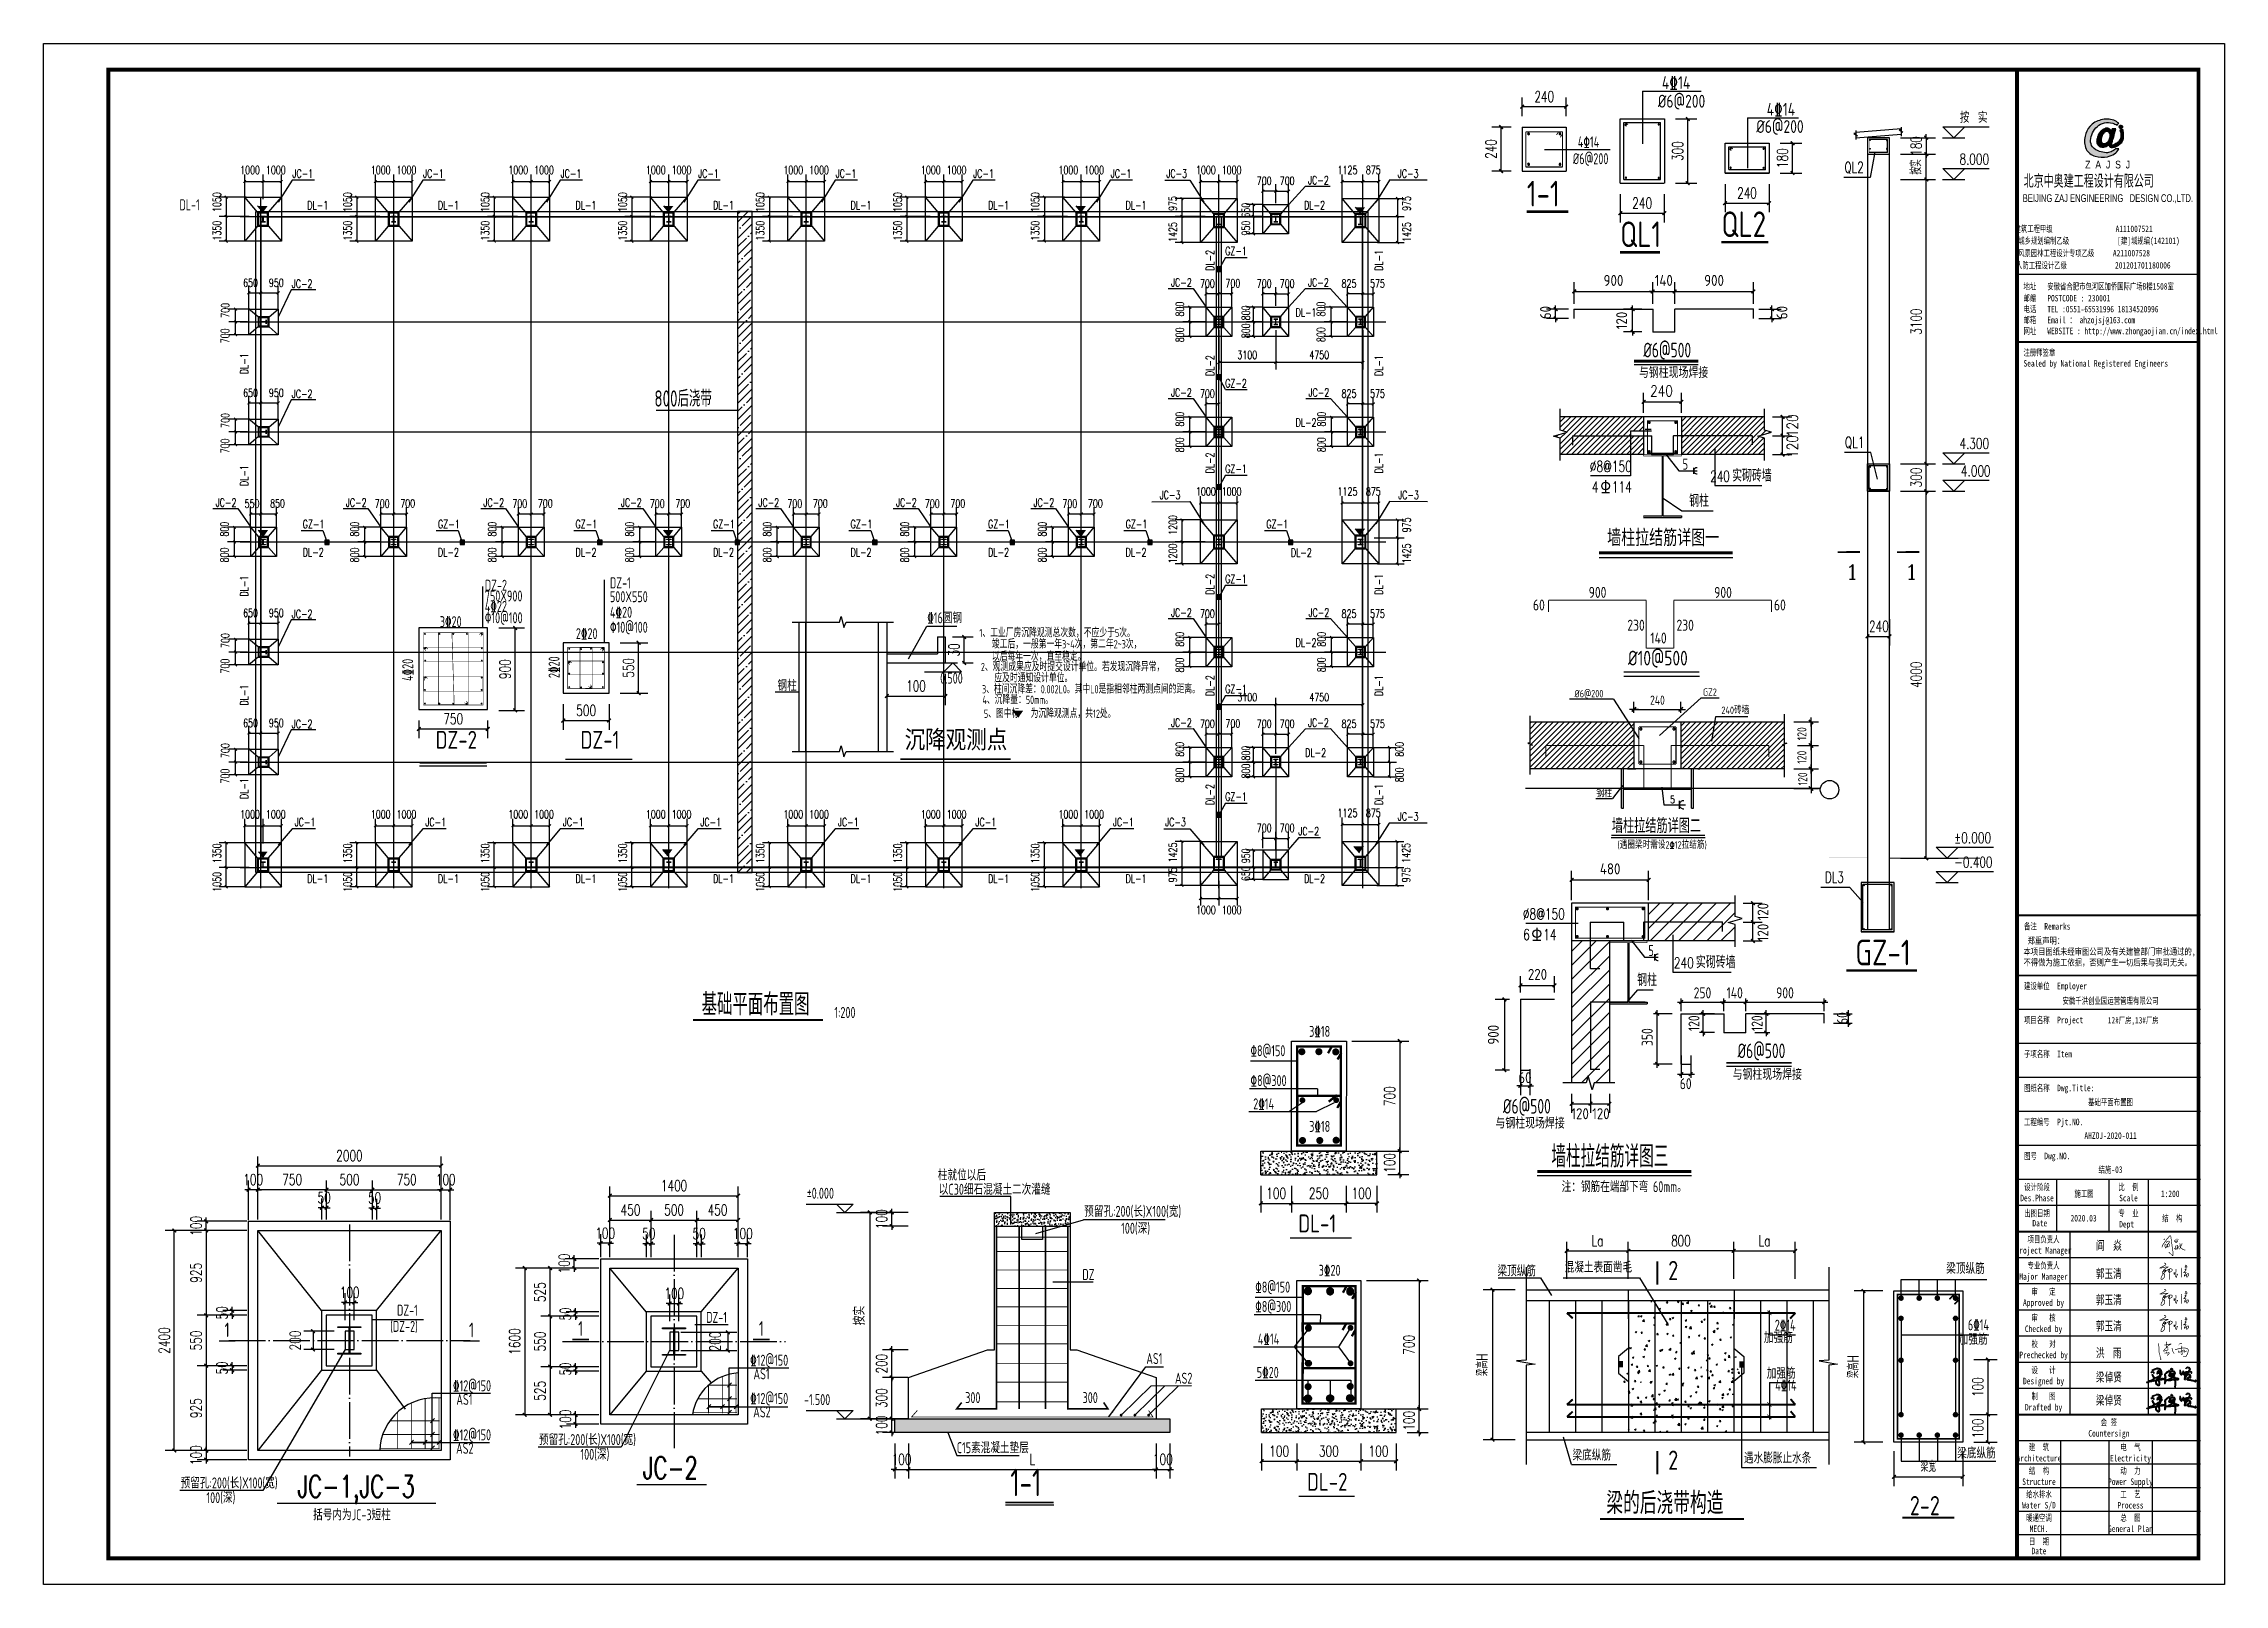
# Model space of a CAD drawing. Extents: x 180850 to 1399066, y 113487 to 334416.
# Drawn here: x 306909 to 425838, y 136382 to 220382 of the extents above; entities that cross this region are included whole.
import ezdxf
from ezdxf.enums import TextEntityAlignment as Align

# ---------------------------------------------------------------- set-up
doc = ezdxf.new("R2010")
doc.units = 0
doc.header["$LTSCALE"] = 1000
doc.linetypes.add('DOTE', pattern=[2.42, 2, -0.2, 0.02, -0.2])
for name, color, linetype in [('1', 4, 'Continuous'), ('11', 3, 'Continuous'), ('22', 1, 'Continuous'), ('AXIS', 3, 'Continuous'), ('B', 2, 'Continuous'), ('BASE_DE', 7, 'Continuous'), ('BEAM_DE', 7, 'Continuous'), ('C', 6, 'Continuous'), ('COLU_DE', 7, 'Continuous'), ('COLU_DE_REIND', 1, 'Continuous'), ('COLU_DE_REINL', 1, 'Continuous'), ('COLU_DE_TEXT_JZ', 7, 'Continuous'), ('DIM', 146, 'Continuous'), ('DIM_ELEV', 3, 'Continuous'), ('DIM_IDEN', 3, 'Continuous'), ('DIM_LEAD', 3, 'Continuous'), ('DIM_SYMB', 3, 'Continuous'), ('DOTE', 1, 'Continuous'), ('DQ', 3, 'Continuous'), ('GZ', 50, 'Continuous'), ('NUM', 7, 'Continuous'), ('OTHER', 7, 'Continuous'), ('PUB_DIM', 3, 'Continuous'), ('PUB_TEXT', 7, 'Continuous'), ('PUB_TITLE', 4, 'Continuous'), ('REIN', 1, 'Continuous'), ('TC', 252, 'Continuous'), ('TEXT', 7, 'Continuous'), ('THICK', 6, 'Continuous'), ('THIN', 7, 'Continuous'), ('W', 6, 'Continuous'), ('WALL', 9, 'Continuous'), ('YCX', 90, 'Continuous'), ('中粗线', 3, 'Continuous'), ('图签', 3, 'Continuous'), ('填充', 251, 'Continuous'), ('引出线', 3, 'Continuous'), ('承台', 2, 'Continuous'), ('文字', 7, 'Continuous'), ('构造线', 7, 'Continuous'), ('特细线', 8, 'Continuous'), ('粗线', 5, 'Continuous'), ('细线', 9, 'Continuous'), ('轴线__尺寸数字', 253, 'Continuous'), ('钢筋', 1, 'Continuous')]:
    doc.layers.add(name, color=color, linetype=linetype)
doc.styles.add('_gyy_title_Arial', font='arial.ttf', dxfattribs={"width": 0.7})
doc.styles.add('_gyy_title_ST', font='', dxfattribs={"width": 0.8})
doc.styles.add('_HZTXT', font='tssdeng.shx', dxfattribs={"width": 0.8, "bigfont": 'tssdchn.shx'})
doc.styles.add('_TCH_DIM', font='SIMPLEX', dxfattribs={"bigfont": 'GBCBIG'})
doc.styles.add('_TCH_DIM_T3', font='SIMPLEX', dxfattribs={"width": 0.705882, "bigfont": 'GBCBIG'})
doc.styles.add('_TCH_LABEL', font='COMPLEX', dxfattribs={"bigfont": 'GBCBIG'})
doc.styles.add('C', font='tssdeng.shx', dxfattribs={"height": 3, "bigfont": 'tssdchn.shx'})
doc.styles.add('DIM_FONT', font='tssdeng.shx', dxfattribs={"width": 0.8, "bigfont": 'tssdchn.shx'})
doc.styles.add('HZ', font='txt.shx', dxfattribs={"width": 0.8, "bigfont": '000hztxt.shx'})
doc.styles.add('HZTXT', font='romans.shx', dxfattribs={"width": 0.75, "height": 300, "bigfont": 'HZTXT.shx'})
doc.styles.get("Standard").update_dxf_attribs({"font": 'gbenor.shx', "bigfont": 'gbcbig.shx'})
doc.styles.add('STYLE1', font='tssdeng.shx', dxfattribs={"width": 0.75, "bigfont": 'tssdchn.shx'})
doc.styles.add('STYLE3', font='', dxfattribs={"width": 0.7, "height": 6})
doc.styles.add('TSSD_Dimension', font='Tssdeng.shx', dxfattribs={"width": 0.8, "bigfont": 'hztxt.shx'})
doc.styles.add('TSSD_Norm', font='tssdeng.shx', dxfattribs={"bigfont": 'hztxt.shx'})
doc.styles.add('TSSD_Rein', font='Tssdeng.shx', dxfattribs={"width": 0.7, "bigfont": 'hztxt.shx'})
doc.styles.get('_gyy_title_ST').set_extended_font_data('SimSun')
doc.styles.get('STYLE3').set_extended_font_data('NSimSun')
doc.dimstyles.new('_TCH_ARCH&&150', dxfattribs={"dimtxt": 446.25, "dimasz": 150, "dimexe": 375, "dimexo": 450, "dimgap": 189.375, "dimtad": 1, "dimdec": 0, "dimzin": 0, "dimdsep": 46, "dimtxsty": '_TCH_DIM_T3', "dimblk": 'ARCHTICK', "dimcen": 0.09, "dimclrd": 3, "dimclre": 3, "dimclrt": 7, "dimazin": 2, "dimtfac": 1, "dimtdec": 0, "dimtix": 1, "dimtmove": 2, "dimatfit": 3, "dimfxl": 1, "dimtolj": 1, "dimtzin": 0, "dimarcsym": 0})
doc.dimstyles.new('_TCH_ARCH&&200', dxfattribs={"dimtxt": 595, "dimasz": 200, "dimexe": 500, "dimexo": 600, "dimgap": 252.5, "dimtad": 1, "dimdec": 0, "dimzin": 0, "dimdsep": 46, "dimtxsty": '_TCH_DIM_T3', "dimblk": 'ARCHTICK', "dimcen": 0.09, "dimclrt": 7, "dimazin": 2, "dimtfac": 1, "dimtdec": 0, "dimtix": 1, "dimtmove": 2, "dimatfit": 3, "dimfxl": 1, "dimtolj": 1, "dimtzin": 0, "dimarcsym": 0})
doc.dimstyles.new('DIMN', dxfattribs={"dimtxt": 300, "dimasz": 1, "dimexe": 250, "dimexo": 300, "dimgap": 150, "dimtad": 1, "dimdec": 0, "dimzin": 0, "dimdsep": 46, "dimtxsty": 'DIM_FONT', "dimblk": '_DIMX', "dimcen": 0.09, "dimclrt": 7, "dimadec": 0, "dimazin": 0, "dimtfac": 1, "dimtdec": 0, "dimtix": 1, "dimtmove": 2, "dimatfit": 3, "dimldrblk": '_DIMX', "dimfxl": 1, "dimtolj": 1, "dimtzin": 0, "dimarcsym": 0})
doc.dimstyles.new('DIMN120', dxfattribs={"dimscale": 1.2, "dimtxt": 300, "dimasz": 100, "dimexe": 250, "dimexo": 300, "dimgap": 150, "dimtad": 1, "dimdec": 0, "dimzin": 0, "dimdsep": 46, "dimtxsty": 'Standard', "dimblk": 'ARCHTICK', "dimcen": 0.09, "dimclrt": 7, "dimadec": 0, "dimazin": 0, "dimtfac": 1, "dimtdec": 0, "dimtix": 1, "dimtmove": 2, "dimatfit": 3, "dimldrblk": 'ARCHTICK', "dimfxl": 1, "dimtolj": 1, "dimtzin": 0, "dimarcsym": 0})
doc.dimstyles.new('TCH-200-10', dxfattribs={"dimtxt": 595, "dimasz": 200, "dimexe": 500, "dimexo": 600, "dimgap": 252.5, "dimtad": 1, "dimdec": 0, "dimlfac": 0.1, "dimzin": 0, "dimdsep": 46, "dimtxsty": '_TCH_DIM_T3', "dimblk": 'ARCHTICK', "dimcen": 0.09, "dimclrd": 124, "dimclre": 124, "dimclrt": 7, "dimazin": 2, "dimtfac": 1, "dimtdec": 0, "dimtix": 1, "dimtmove": 2, "dimatfit": 3, "dimfxl": 1, "dimtolj": 1, "dimtzin": 0, "dimarcsym": 0})
doc.dimstyles.new('TCH-200-5', dxfattribs={"dimtxt": 595, "dimasz": 200, "dimexe": 500, "dimexo": 600, "dimgap": 252.5, "dimtad": 1, "dimdec": 0, "dimlfac": 0.2, "dimzin": 0, "dimdsep": 46, "dimtxsty": '_TCH_DIM_T3', "dimblk": 'ARCHTICK', "dimcen": 0.09, "dimclrd": 124, "dimclre": 124, "dimclrt": 7, "dimazin": 2, "dimtfac": 1, "dimtdec": 0, "dimtix": 1, "dimtmove": 2, "dimatfit": 3, "dimfxl": 1, "dimtolj": 1, "dimtzin": 0, "dimarcsym": 0})
doc.dimstyles.new('TCH_150_1', dxfattribs={"dimtxt": 446.25, "dimasz": 150, "dimexe": 375, "dimexo": 450, "dimgap": 189.375, "dimtad": 1, "dimdec": 0, "dimzin": 0, "dimdsep": 46, "dimtxsty": '_TCH_DIM_T3', "dimblk": 'ARCHTICK', "dimcen": 0.09, "dimclrd": 256, "dimclre": 256, "dimclrt": 7, "dimazin": 2, "dimtfac": 1, "dimtdec": 0, "dimtix": 1, "dimtmove": 2, "dimatfit": 3, "dimfxl": 1, "dimtolj": 1, "dimtzin": 0, "dimarcsym": 0})
doc.dimstyles.new('TSSD_100_200', dxfattribs={"dimtxt": 600, "dimasz": 200, "dimexe": 200, "dimexo": 500, "dimgap": 200, "dimtad": 1, "dimdec": 0, "dimlfac": 0.5, "dimzin": 0, "dimdsep": 46, "dimtxsty": 'TSSD_Dimension', "dimblk": 'ARCHTICK', "dimblk1": 'ARCHTICK', "dimblk2": 'ARCHTICK', "dimcen": 0, "dimdle": 200, "dimclrt": 7, "dimadec": 0, "dimazin": 0, "dimtfac": 1, "dimtdec": 0, "dimtix": 1, "dimtmove": 2, "dimatfit": 3, "dimfxl": 1, "dimtolj": 1, "dimtzin": 0, "dimarcsym": 0})

msp = doc.modelspace()

# ---------------------------------------------------------------- texts
at = {"style": 'TSSD_Dimension', "width": 0.7}
for s, p in [('4%%13114', (390577.95, 214724.02)), ('%%C6@200', (390309.08, 213807.28))]:
    msp.add_text(s, height=600, dxfattribs=at).set_placement(p)
at = {"color": 1, "insert": (414892.78, 213244.05), "char_height": 718.1993, "width": 9393.6358, "attachment_point": 1, "style": 'HZ'}
msp.add_mtext('北京中奥建工程设计有限公司', dxfattribs=at)
at = {"layer": 'COLU_DE_TEXT_JZ', "style": 'TSSD_Rein', "width": 0.7}
for s, p in [('500X550', (337793.58, 189929.59)), ('DZ-1', (337793.58, 190684.28)), ('4%%13220', (337793.58, 189080.11)), ('%%13010@100', (337793.58, 188263.23))]:
    msp.add_text(s, height=599.985, dxfattribs=at).set_placement(p)
msp.add_text('2%%13220', height=600, dxfattribs=at).set_placement((336526.42, 188215.18), align=Align.MIDDLE)
for s, p in [('4%%13220', (326763, 186238.52)), ('2%%13220', (334747.11, 186384.06))]:
    msp.add_text(s, height=600, rotation=90, dxfattribs=at).set_placement(p, align=Align.MIDDLE)
at = {"layer": 'NUM'}
for s, height, style, width, p in [('DL-1', 600, 'TSSD_Norm', 0.7, (314314.31, 211296.12)), ('800后浇带', 890, 'TSSD_Norm', 0.7, (340216.21, 200590.44)), ('3%%13218', 600, 'TSSD_Norm', 0.7, (375924.37, 166230.39)), ('%%1318@150', 600, 'TSSD_Norm', 0.7, (372722.1, 165174.43)), ('%%1318@300', 600, 'TSSD_Norm', 0.7, (372724.63, 163546.02)), ('2%%13214', 600, 'TSSD_Norm', 0.7, (372875.47, 162278.76)), ('3%%13218', 600, 'TSSD_Norm', 0.7, (375927.77, 161049.21)), ('3%%13220', 600, 'TSSD_Norm', 0.7, (376445.45, 153203.5)), ('混凝土表面凿毛', 600, 'TSSD_Norm', 0.7, (389859.2, 153374.24)), ('%%1318@150', 600, 'TSSD_Norm', 0.7, (372983.33, 152290.29)), ('%%1318@300', 600, 'TSSD_Norm', 0.7, (372982.7, 151231.71)), ('4%%13214', 600, 'TSSD_Norm', 0.7, (373127.9, 149458.07)), ('5%%13220', 600, 'TSSD_Norm', 0.7, (373066.59, 147639.32)), ('JC-2', 1200, '_TCH_DIM_T3', 0.705882, (339581.05, 142128.9)), ('梁底纵筋', 600, 'TSSD_Norm', 0.7, (390287.07, 143132.71)), ('遇水膨胀止水条', 600, 'TSSD_Norm', 0.7, (399638.62, 142976.19)), ('JC-1,JC-3', 1200, '_TCH_DIM_T3', 0.705882, (320759.48, 141124.8)), ('1-1', 1500, 'TSSD_Norm', 0.7, (359628.86, 141184.07, 0))]:
    msp.add_text(s, height=height, dxfattribs=dict(at, style=style, width=width)).set_placement(p)
at = {"layer": 'NUM', "style": 'TSSD_Norm', "width": 0.7}
for s, p in [('梁顶纵筋', (388292.06, 153173.7)), ('梁顶纵筋', (412767.75, 153305.19)), ('梁底纵筋', (413365.62, 143242.64))]:
    msp.add_text(s, height=600, dxfattribs=at).set_placement(p, align=Align.RIGHT)
for s, p in [('加强筋', (402297.43, 149356.57)), ('2%%13214', (402453.83, 150032.6)), ('加强筋', (412923.54, 149263.89)), ('6%%13214', (413000.44, 150053.18)), ('加强筋', (402453.83, 147411.11)), ('4\x8414', (402503.7, 146759.02))]:
    msp.add_text(s, height=600, dxfattribs=at).set_placement(p, align=Align.BOTTOM_RIGHT)
at = {"layer": 'PUB_DIM', "style": 'TSSD_Rein', "width": 0.7}
msp.add_text('0.500', height=600, dxfattribs=at).set_placement((357035.36, 185488.65), align=Align.RIGHT)
at = {"layer": 'PUB_TEXT'}
for s, height, style, width, p in [('%%C6@200', 700, 'C', 0.8, (394944.75, 216893.03)), ('4%%13214', 700, 'C', 0.8, (395161.96, 217907.52)), ('4%%13214', 700, 'C', 0.8, (400878.93, 216453.08)), ('按 实', 600, '_TCH_DIM', 1.1, (411410.91, 216061.91)), ('%%C6@200', 700, 'C', 0.8, (400311.77, 215510.77)), ('8.000', 595, '_TCH_DIM', 0.705882, (411387.84, 213784.31)), ('1-1', 1400, 'C', 0.8, (387795.24, 211502.95)), ('QL2', 595, '_TCH_DIM', 0.705882, (405113.79, 213342.48)), ('QL1', 1400, 'C', 0.8, (392885.21, 209288.31)), ('QL2', 1400, 'C', 0.8, (398408.34, 209836.67)), ('QL1', 595, '_TCH_DIM', 0.705882, (405144.85, 198348.41)), ('4.300', 595, '_TCH_DIM', 0.705882, (411387.84, 198284.93)), ('4.000', 595, '_TCH_DIM', 0.705882, (411467.84, 196784.5)), ('900', 600, 'C', 0.8, (391170.61, 190162.4)), ('900', 600, 'C', 0.8, (398013.72, 190162.4)), ('60', 600, 'C', 0.8, (388131.39, 189476.81)), ('60', 600, 'C', 0.8, (401275.78, 189476.81)), ('230', 600, 'C', 0.8, (393278.45, 188374.67)), ('140', 600, 'C', 0.8, (394533.74, 187675.17)), ('230', 600, 'C', 0.8, (395957.68, 188374.67)), ('%%P0.000', 595, '_TCH_DIM', 0.705882, (411094.04, 176784.31)), ('-0.400', 595, '_TCH_DIM', 0.705882, (411106.9, 175457.3)), ('DL3', 595, '_TCH_DIM', 0.705882, (404044.5, 174638.02)), ('GZ-1', 1400, 'C', 0.8, (405714.32, 170129.82)), ('DL-1', 980, 'C', 0.8, (375334.05, 155568.68)), ('2', 1050, 'C', 0.8, (395506.68, 152970.13)), ('2', 1050, 'C', 0.8, (395506.68, 142626.53)), ('DL-2', 980, 'C', 0.8, (375813.24, 141481.79)), ('2-2', 1050, 'C', 0.8, (408683.31, 140151.14))]:
    msp.add_text(s, height=height, dxfattribs=dict(at, style=style, width=width)).set_placement(p)
at = {"layer": 'PUB_TEXT', "style": '_TCH_LABEL'}
for p in [(405188.63, 191177.96), (408422.82, 191177.96)]:
    msp.add_text('1', height=811.18, dxfattribs=at).set_placement(p)
at = {"layer": 'PUB_TEXT', "style": 'C', "width": 0.8}
for s, p in [('DZ-2', (328287.09, 181641.54)), ('DZ-1', (336191.98, 181641.54))]:
    msp.add_text(s, height=980, dxfattribs=at).set_placement(p, align=Align.BOTTOM_LEFT)
at = {"layer": 'PUB_TEXT', "color": 3, "style": '_gyy_title_ST', "width": 0.7}
for s, p in [('阎  焱', (418840.33, 154620.05)), ('郭玉清', (418827.44, 153080.43)), ('郭玉清', (418827.44, 151655.07)), ('郭玉清', (418827.44, 150229.72)), ('洪  雨', (418830.64, 148757.56)), ('梁倬贤', (418830.64, 147435.86)), ('梁倬贤', (418830.64, 146174.46))]:
    msp.add_text(s, height=481.259, dxfattribs=at).set_placement(p)
at = {"layer": 'PUB_TITLE', "width": 0.7}
for s, height, style, p in [('BEIJING ZAJ ENGINEERING   DESIGN CO.,LTD.', 424.2416, '_gyy_title_Arial', (419485.66, 211746.83)), ('建筑工程甲级                 A111007521             ', 353.5346, '_gyy_title_ST', (419471.44, 210108.51)), ('城乡规划编制乙级             [建]城规编(142101)', 353.5346, '_gyy_title_ST', (418999.36, 209459.89)), ('人防工程设计乙级             201201701180006', 353.5346, '_gyy_title_ST', (418692.58, 208120.07)), ('风景园林工程设计专项乙级     A211007528           ', 353.5346, '_gyy_title_ST', (419295.46, 208781.7)), ('设计阶段', 356.338, '_gyy_title_ST', (415619.71, 157865.1)), ('比  例', 356.338, '_gyy_title_ST', (420608.45, 157865.1)), ('Des.Phase', 356.338, '_gyy_title_ST', (415619.71, 157266.47)), ('Scale', 356.338, '_gyy_title_ST', (420608.45, 157266.47)), ('出图日期', 356.338, '_gyy_title_ST', (415619.71, 156439.75)), ('Date', 356.338, '_gyy_title_ST', (415773.02, 155899.51)), ('专  业', 356.338, '_gyy_title_ST', (420608.45, 156439.75)), ('Dept ', 356.338, '_gyy_title_ST', (420608.45, 155841.1)), ('Project Manager', 356.3382, '_gyy_title_ST', (415976.04, 154415.75)), ('项目负责人', 356.338, '_gyy_title_ST', (415976.04, 155014.39)), ('专业负责人', 356.338, '_gyy_title_ST', (415976.04, 153589.04)), ('Major Manager', 356.3382, '_gyy_title_ST', (415976.04, 152990.39)), ('审   定', 356.338, '_gyy_title_ST', (415976.06, 152163.68)), ('Approved by', 356.3382, '_gyy_title_ST', (415976.04, 151565.04)), ('审   核', 356.338, '_gyy_title_ST', (415976.06, 150738.33)), ('Checked by', 356.338, '_gyy_title_ST', (415976.04, 150139.68)), ('Prechecked by', 356.3382, '_gyy_title_ST', (415976.04, 148714.33)), ('校   对', 356.338, '_gyy_title_ST', (415976.06, 149312.98)), ('Designed by', 356.3382, '_gyy_title_ST', (415976.04, 147288.97)), ('设   计', 356.338, '_gyy_title_ST', (415976.06, 147887.62)), ('制   图', 356.338, '_gyy_title_ST', (415976.06, 146462.27)), ('Drafted by', 356.338, '_gyy_title_ST', (415976.04, 145863.62)), ('会 签', 356.338, '_gyy_title_ST', (419539.43, 145036.91)), ('建  筑', 356.338, '_gyy_title_ST', (415726.61, 143682.83)), ('Countersign', 356.3382, '_gyy_title_ST', (419539.43, 144438.27)), ('电  气', 356.338, '_gyy_title_ST', (420715.35, 143682.83)), ('Architecture', 356.3382, '_gyy_title_ST', (415726.61, 143084.18)), ('结  构', 356.338, '_gyy_title_ST', (415726.61, 142400.01)), ('Electricity', 356.3382, '_gyy_title_ST', (420715.35, 143084.18)), ('动  力', 356.338, '_gyy_title_ST', (420715.35, 142400.01)), ('Structure', 356.338, '_gyy_title_ST', (415726.61, 141801.37)), ('Power Supply', 356.3382, '_gyy_title_ST', (420715.35, 141801.37)), ('Water S/D', 356.338, '_gyy_title_ST', (415726.61, 140518.54)), ('给水排水', 356.338, '_gyy_title_ST', (415726.61, 141117.19)), ('Process', 356.338, '_gyy_title_ST', (420715.35, 140518.54)), ('工  艺', 356.338, '_gyy_title_ST', (420715.35, 141117.19)), ('暖通空调', 356.338, '_gyy_title_ST', (415726.61, 139834.37)), ('MECH.', 356.338, '_gyy_title_ST', (415726.61, 139235.73)), ('General Plan', 356.3382, '_gyy_title_ST', (420715.35, 139235.73)), ('总  图', 356.338, '_gyy_title_ST', (420715.35, 139834.37)), ('日  期', 356.338, '_gyy_title_ST', (415726.61, 138551.55)), ('Date', 356.338, '_gyy_title_ST', (415726.61, 138024.17))]:
    msp.add_text(s, height=height, dxfattribs=dict(at, style=style)).set_placement(p, align=Align.CENTER)
at = {"layer": 'PUB_TITLE', "style": '_gyy_title_ST', "width": 0.7}
for s, height, p in [('地址   安徽省合肥市包河区加侨国际广场B楼1508室', 353.5346, (414882.41, 206971.5)), ('邮编   POSTCODE : 230001', 353.5346, (414882.41, 206325.74)), ('电话   TEL :0551-65531996 18134520996', 353.5346, (414882.41, 205731.8)), ('邮箱   Email ： ahzojsj@163.com', 353.5346, (414882.41, 205137.86)), ('网址   WEBSITE : http://www.zhongaojian.cn/index.html', 353.5346, (414882.41, 204540.43)), ('注册师签章', 353.535, (414882.41, 203366.69)), ('Sealed by National Registered Engineers', 353.5346, (414884.33, 202772.76)), ('备注  Remarks', 356.3382, (414911.37, 172078.36)), ('建设单位  Employer', 356.3382, (414911.37, 168826.07)), ('项目名称  Project', 356.3382, (414911.37, 166973.11)), ('子项名称  Item', 356.338, (414911.37, 165120.15)), ('图纸名称  Dwg.Title:', 356.3382, (414911.37, 163267.19)), ('工程编号  Pjt.NO.', 356.3382, (414911.37, 161414.23)), ('图号  Dwg.NO.', 356.3382, (414911.37, 159561.27))]:
    msp.add_text(s, height=height, dxfattribs=at).set_placement(p)
at = {"layer": 'PUB_TITLE', "color": 2, "style": '_gyy_title_ST', "width": 0.7}
msp.add_text('安徽千洪创业园运营管理有限公司', height=356.3382, dxfattribs=at).set_placement((419629.17, 168021.53), align=Align.CENTER)
msp.add_text('12#厂房,13#厂房', height=349.1756, dxfattribs=at).set_placement((420864.12, 167121.81), align=Align.MIDDLE)
at = {"layer": 'PUB_TITLE', "color": 6, "style": '_gyy_title_ST', "width": 0.7}
for s, height, p in [('基础平面布置图', 356.338, (419629.17, 162495.55)), ('AHZOJ-2020-011', 356.3382, (419629.17, 160671.89))]:
    msp.add_text(s, height=height, dxfattribs=at).set_placement(p, align=Align.CENTER)
at = {"layer": 'PUB_TITLE', "color": 7, "style": '_gyy_title_ST', "width": 0.7}
for s, height, p in [('结施-03', 356.339, (419629.17, 158818.93)), ('施工图', 356.338, (418185.83, 157508.11)), ('1:200', 356.338, (422882.43, 157496.83)), ('2020.03', 356.338, (418159.47, 156166.59)), ('结  构', 356.338, (422998.99, 156166.59))]:
    msp.add_text(s, height=height, dxfattribs=at).set_placement(p, align=Align.CENTER)
at = {"layer": 'PUB_TITLE', "insert": (414881.58, 171654.81), "char_height": 356.3382, "width": 11402.833, "attachment_point": 1, "style": '_gyy_title_ST'}
msp.add_mtext(' 郑重声明：\\P本项目图纸未经审图公司及有关建管部门审批通过的,\\P不得做为施工依据，否则产生一切后果与我司无关。', dxfattribs=at)
at = {"layer": 'TEXT', "width": 0.7}
for s, height, style, p in [('750X900', 599.998, 'TSSD_Norm', (330969.41, 189967.91)), ('DZ-2', 599.998, 'TSSD_Norm', (330969.41, 190552.59)), ('4%%13222', 599.998, 'TSSD_Norm', (330969.41, 189401.59)), ('%%13010@100', 599.9985, 'TSSD_Norm', (330969.41, 188779.57)), ('\x8416圆钢', 600, 'TSSD_Rein', (355098.32, 188778.45)), ('钢柱', 600, 'TSSD_Rein', (346933.23, 185091.91)), ('5、图中标   为沉降观测点，共12处。', 450, 'TSSD_Norm', (358187.18, 183623.87)), ('基础平面布置图', 1200, 'TSSD_Norm', (342794.23, 167401.93)), ('1:200', 600, 'TSSD_Norm', (350031.19, 167260.21)), ('柱就位以后', 599.998, 'TSSD_Norm', (355677.64, 158400.06)), ('以C30细石混凝土二次灌缝', 599.9985, 'TSSD_Norm', (355728.66, 157621.11)), ('预留孔:200(长)X100(宽)', 599.9985, 'TSSD_Norm', (363658.19, 156418.85)), ('100(深)', 599.998, 'TSSD_Norm', (365673.68, 155497.21)), ('DZ', 599.998, 'TSSD_Norm', (363557.27, 152970.54)), ('DZ-1', 599.998, 'TSSD_Norm', (326181.41, 151026.36)), ('DZ-1', 599.998, 'TSSD_Norm', (343040.37, 150639.45)), ('(DZ-2)', 599.998, 'TSSD_Norm', (325808.27, 150148.7)), ('AS2', 599.998, 'TSSD_Norm', (368605.95, 147320.96)), ('AS2', 599.998, 'TSSD_Norm', (345606.45, 145485.77)), ('AS2', 599.998, 'TSSD_Norm', (329402.32, 143502.29)), ('预留孔:200(长)X100(宽)', 599.9985, 'TSSD_Norm', (333923.15, 143976.27)), ('C15素混凝土垫层', 599.998, 'TSSD_Norm', (356708.64, 143533.67)), ('100(深)', 599.998, 'TSSD_Norm', (336186.77, 143172.85)), ('预留孔:200(长)X100(宽)', 599.9985, 'TSSD_Norm', (314381.01, 141614.17)), ('100(深)', 599.998, 'TSSD_Norm', (315788.93, 140810.75)), ('括号内为JC-3短柱', 599.998, 'TSSD_Norm', (321607.81, 139877.99))]:
    msp.add_text(s, height=height, dxfattribs=dict(at, style=style)).set_placement(p)
at = {"layer": 'TEXT', "style": 'TSSD_Norm', "width": 0.7}
msp.add_text('3%%13220', height=599.998, dxfattribs=at).set_placement((329110.36, 188869.4), align=Align.MIDDLE)
for s, height, p in [('1、工业厂房沉降观测总次数，不应少于5次。', 450, (357943.06, 187890.56)), ('竣工后，一般第一年3~4次，第二年2~3次，', 450, (358624.83, 187275.74)), ('以后每年一次，直至稳定。', 450, (358624.83, 186602.42)), ('2、观测成果应及时提交设计单位。若发现沉降异常，', 450, (358023.79, 186038.73)), ('应及时通知设计单位。', 450, (358756.3, 185428.94)), ('3、柱间沉降差：0.002L\x8e0\x8f。其中L\x8e0\x8f是指相邻柱两测点间的距离。', 450, (358085.03, 184822.03)), ('4、沉降量：50mm。', 450, (358105.89, 184245.7)), ('%%P0.000', 599.998, (348523.46, 157225.97)), ('-1.500', 599.998, (348376.39, 145975.97))]:
    msp.add_text(s, height=height, dxfattribs=at).set_placement(p, align=Align.BOTTOM_LEFT)
at = {"layer": 'TEXT', "style": 'TSSD_Norm'}
msp.add_text('沉降观测点', height=1120, dxfattribs=at).set_placement((353862.95, 181510.15), align=Align.BOTTOM_LEFT)
at = {"layer": 'TEXT', "style": 'TSSD_Norm', "width": 0.7}
for p in [(316916.41, 150252.36), (330243.11, 150252.36), (336195.04, 150331.45), (346049.37, 150331.45)]:
    msp.add_text('1', height=800, dxfattribs=at).set_placement(p, align=Align.MIDDLE_CENTER)
for s, height, p in [('%%13212@150', 599.9985, (347513.94, 148301.95)), ('AS1', 599.998, (367921.63, 148392.68)), ('%%13212@150', 599.9985, (331309.81, 146911.23)), ('AS1', 599.998, (346498.67, 147559.01)), ('AS1', 599.998, (330294.55, 146168.29)), ('%%13212@150', 599.9985, (347513.94, 146216.95)), ('%%13212@150', 599.9985, (331309.81, 144233.47))]:
    msp.add_text(s, height=height, dxfattribs=at).set_placement(p, align=Align.RIGHT)
for p in [(357998.21, 146083.98), (364400.4, 146083.98)]:
    msp.add_text('300', height=599.998, dxfattribs=at).set_placement(p, align=Align.BOTTOM_RIGHT)
at = {"layer": 'YCX', "style": '_TCH_DIM_T3', "width": 0.705882}
for s, p in [('JC-1', (320481.23, 213071.56)), ('JC-1', (327606.23, 213071.56)), ('JC-1', (335106.23, 213071.56)), ('JC-1', (342606.23, 213071.56)), ('JC-1', (350106.23, 213071.56)), ('JC-1', (357606.23, 213071.56)), ('JC-1', (365106.23, 213071.56)), ('JC-3', (368137.36, 213071.56)), ('JC-2', (375867.07, 212710.21)), ('JC-3', (380759.24, 213071.56)), ('GZ-1', (371345.43, 208849.28)), ('JC-2', (320441.5, 207063.47)), ('JC-2', (368394.68, 207135.29)), ('JC-2', (375867.07, 207135.47)), ('JC-2', (320441.5, 201063.47)), ('JC-2', (368394.68, 201135.29)), ('GZ-2', (371345.43, 201642.29)), ('JC-2', (375892.07, 201135.47)), ('GZ-1', (371345.43, 196974.28)), ('JC-2', (316294.69, 195135.29)), ('JC-2', (323394.68, 195135.29)), ('JC-2', (330894.68, 195135.29)), ('JC-2', (338394.68, 195135.29)), ('JC-2', (345894.68, 195135.29)), ('JC-2', (353394.68, 195135.29)), ('JC-2', (360894.68, 195135.29)), ('JC-3', (367776.69, 195546.31)), ('JC-3', (380784.24, 195546.31)), ('GZ-1', (321039.78, 193962.55)), ('GZ-1', (328414.78, 193962.55)), ('GZ-1', (335914.78, 193962.55)), ('GZ-1', (343414.78, 193962.55)), ('GZ-1', (350914.78, 193962.55)), ('GZ-1', (358414.78, 193962.55)), ('GZ-1', (365914.78, 193962.55)), ('GZ-1', (373589.78, 193962.55)), ('GZ-1', (371345.43, 190974.28)), ('JC-2', (320441.5, 189063.47)), ('JC-2', (368394.68, 189135.29)), ('JC-2', (375892.07, 189135.47)), ('GZ-1', (371345.43, 184974.28)), ('JC-2', (320441.5, 183063.47)), ('JC-2', (368394.68, 183135.29)), ('JC-2', (375867.07, 183135.47)), ('GZ-1', (371345.43, 179099.28)), ('JC-3', (380759.24, 178021.13)), ('JC-1', (320601.72, 177713.89)), ('JC-1', (327726.72, 177713.89)), ('JC-1', (335226.72, 177713.89)), ('JC-1', (342726.72, 177713.89)), ('JC-1', (350226.72, 177713.89)), ('JC-1', (357726.72, 177713.89)), ('JC-1', (365226.72, 177713.89)), ('JC-3', (368073.86, 177713.97)), ('JC-2', (375340.01, 177219.71))]:
    msp.add_text(s, height=450, dxfattribs=at).set_placement(p)
at = {"layer": '中粗线', "style": 'STYLE1', "width": 0.7}
msp.add_text('%%c6@500', height=800, dxfattribs=at).set_placement((399289.6, 165069.91, 0))
at = {"layer": '承台', "color": 6, "style": '_TCH_DIM_T3', "width": 0.705882}
for s, p in [('DL-1', (321289.31, 211346.37)), ('DL-1', (328414.31, 211346.37)), ('DL-1', (335914.31, 211346.37)), ('DL-1', (343414.31, 211346.37)), ('DL-1', (350914.31, 211346.37)), ('DL-1', (358414.31, 211346.37)), ('DL-1', (365914.31, 211346.37)), ('DL-2', (375647.03, 211346.37)), ('DL-1', (375181.88, 205499.01)), ('DL-2', (375181.88, 199499.01)), ('DL-2', (321039.31, 192426.37)), ('DL-2', (328414.31, 192426.37)), ('DL-2', (335914.31, 192426.37)), ('DL-2', (343414.31, 192426.37)), ('DL-2', (350914.31, 192426.37)), ('DL-2', (358414.31, 192426.37)), ('DL-2', (365914.31, 192426.37)), ('DL-2', (374926.57, 192405.68)), ('DL-2', (375181.88, 187499.01)), ('DL-2', (375705.43, 181499.01)), ('DL-1', (321289.31, 174628.24)), ('DL-1', (328414.31, 174628.24)), ('DL-1', (335914.31, 174628.24)), ('DL-1', (343414.31, 174628.24)), ('DL-1', (350914.31, 174628.24)), ('DL-1', (358414.31, 174628.24)), ('DL-1', (365914.31, 174628.24)), ('DL-2', (375647.03, 174628.24))]:
    msp.add_text(s, height=450, dxfattribs=at).set_placement(p)
for s, p in [('DL-2', (370740.36, 207990.83)), ('DL-1', (379950.51, 207990.83)), ('DL-1', (318070.36, 202354.99)), ('DL-2', (370740.36, 202255.02)), ('DL-1', (379950.51, 202255.02)), ('DL-2', (370740.36, 196949.1)), ('DL-1', (379950.51, 196949.1)), ('DL-1', (318070.36, 196255.94)), ('DL-1', (318070.36, 190234.09)), ('DL-2', (370740.36, 190334.42)), ('DL-1', (379950.51, 190334.42)), ('DL-2', (370740.36, 184803.98)), ('DL-1', (379950.51, 184803.98)), ('DL-1', (318070.36, 184289.44)), ('DL-1', (318070.36, 179195.06)), ('DL-2', (370740.36, 178871.56)), ('DL-1', (379950.51, 178871.56))]:
    msp.add_text(s, height=450, rotation=90, dxfattribs=at).set_placement(p)
at = {"layer": '文字', "style": '_HZTXT', "width": 0.8}
msp.add_text('梁的后浇带构造', height=1200, dxfattribs=at).set_placement((392133.46, 140212.04))
at = {"layer": '细线', "color": 7, "style": '_HZTXT', "width": 0.8}
msp.add_text('%%c10@500', height=800, dxfattribs=at).set_placement((393315.18, 186481.78))
at = {"layer": '细线'}
for p in [(399020.55, 163887.36, 0), (386084.14, 161231.16, 0)]:
    msp.add_text('与钢柱现场焊接', height=600, dxfattribs=at).set_placement(p)

# ---------------------------------------------------------------- blocks, each defined once
blk = doc.blocks.new('dd')
at = {"layer": '图签'}
h = blk.add_hatch(color=5, dxfattribs=at)
h.set_gradient(color1=(0, 0, 255), color2=(36, 36, 255), one_color=1, tint=0.57)
h.paths.add_polyline_path([(452, 1270, -0.093206), (531, 1562, -0.136321), (716, 1807, -0.161039), (988, 1948, -0.108591), (1307, 1935, -0.049497), (1479, 1861, 0.062627), (1539, 1932, 0.094388), (1351, 2056, 0.136326), (854, 2062, 0.161722), (430, 1810, 0.133661), (243, 1435, 0.158414), (286, 937, 0.22517), (632, 669, 0.138663), (1107, 646, 0.074676), (1375, 753, 0.125344), (1543, 944, 0.006312), (1413, 948, -0.090385), (1244, 833, -0.096745), (1053, 797, -0.073845), (803, 850, -0.140868), (530, 1020, -0.160753)])
h = blk.add_hatch(color=5, dxfattribs=at)
h.set_gradient(color1=(0, 0, 255), color2=(36, 36, 255), one_color=1, tint=0.57)
h.paths.add_polyline_path([(1306, 1289, 0.011169), (1334, 1370, 0.005807), (1431, 1724, 0.01105), (1292, 1724, 0.016796), (1267, 1634, 0.125943), (1203, 1704, 0.083806), (1120, 1739, 0.082879), (1047, 1739, -0.008503), (952, 1710, 0.060057), (844, 1628, 0.086078), (774, 1532, 0.099424), (705, 1347, 0.12153), (690, 1225, 0.102644), (719, 1122, 0.056648), (797, 1042, 0.092914), (913, 1013, 0.194578), (1098, 1064, -0.002562), (1175, 1122, 0.064354), (1167, 1068, 0.172385), (1207, 1017, 0.105458), (1300, 1002, 0.086567), (1454, 1046, 0.047674), (1592, 1136, 0.166359), (1692, 1274, 0.096748), (1728, 1431, 0.03151), (1728, 1548, 0.041815), (1700, 1691, 0.007654), (1588, 1673, -0.009919), (1610, 1585, -0.068269), (1624, 1482, -0.105336), (1605, 1352, -0.14652), (1528, 1223, -0.070486), (1434, 1151, -0.077937), (1341, 1103, -0.127098), (1272, 1084, -0.114215), (1267, 1129, -0.007609)])
h.paths.add_polyline_path([(865, 1245, -0.099994), (863, 1328, -0.050974), (888, 1427, -0.120527), (938, 1529, -0.043888), (1002, 1595, -0.08446), (1063, 1619, -0.147309), (1127, 1607, -0.037474), (1177, 1572, -0.06931), (1209, 1507, -0.067662), (1213, 1431, -0.02676), (1211, 1413, 0.017209), (1183, 1329, -0.048815), (1120, 1223, -0.139096), (1046, 1163, -0.097991), (944, 1153, -0.085394), (909, 1169, -0.149141)], flags=16)
h = blk.add_hatch(color=1, dxfattribs=at)
h.set_gradient(color1=(255, 0, 0), color2=(255, 0, 0), tint=0.57)
h.paths.add_polyline_path([(1557, 1818, 0.386553), (1564, 1757, 0.170676), (1604, 1736, 0.082224), (1657, 1743, 0.087509), (1686, 1766, 0.264235), (1694, 1804, 0.244333), (1636, 1850, 0.30271)])
blk.add_lwpolyline([(1539, 1932, 0.094388), (1351, 2056, 0.136326), (854, 2062, 0.161722), (430, 1810, 0.133661), (243, 1435, 0.158414), (286, 937, 0.22517), (632, 669, 0.138663), (1107, 646, 0.074676), (1375, 753, 0.125344), (1543, 944, 0.006312), (1413, 948, -0.090385), (1244, 833, -0.096745), (1053, 797, -0.073845), (803, 850, -0.140868), (530, 1020, -0.160753), (452, 1270, -0.093206), (531, 1562, -0.136321), (716, 1807, -0.161039), (988, 1948, -0.108591), (1307, 1935, -0.049497), (1479, 1861, 0.062627)], format="xyb", close=True, dxfattribs=at)
for points in [[(1431, 1724, 0.011041), (1292, 1724, 0.016796), (1267, 1634, 0.125943), (1203, 1704, 0.083806), (1120, 1739, 0.082879), (1047, 1739, -0.008503), (952, 1710, 0.060057), (844, 1628, 0.086078), (774, 1532, 0.099424), (705, 1347, 0.12153), (690, 1225, 0.102644), (719, 1122, 0.056648), (797, 1042, 0.092914), (913, 1013, 0.194578), (1098, 1064, -0.002562), (1175, 1122, 0.064354), (1167, 1068, 0.172385), (1207, 1017, 0.105458), (1300, 1002, 0.086567), (1454, 1046, 0.047674), (1592, 1136, 0.166359), (1692, 1274, 0.096748), (1728, 1431, 0.03151), (1728, 1548, 0.041815), (1700, 1691, 0.007654), (1588, 1673, -0.009919), (1610, 1585, -0.068269), (1624, 1482, -0.105336), (1605, 1352, -0.14652), (1528, 1223, -0.070486), (1434, 1151, -0.077937), (1341, 1103, -0.127098), (1272, 1084, -0.114215), (1267, 1129, -0.007609), (1306, 1289, 0.011169), (1334, 1370, 0.005782), (1430, 1722, 0.069025)], [(1694, 1804, 0.243958), (1636, 1850, 0.303117), (1557, 1818, 0.386553), (1564, 1757, 0.170676), (1604, 1736, 0.082224), (1657, 1743, 0.087509), (1686, 1766, 0.264235), (1694, 1804, -7.823139)], [(1213, 1431, 0.067662), (1209, 1507, 0.06931), (1177, 1572, 0.037474), (1127, 1607, 0.147309), (1063, 1619, 0.08446), (1002, 1595, 0.043888), (938, 1529, 0.120527), (888, 1427, 0.050974), (863, 1328, 0.099994), (865, 1245, 0.149141), (909, 1169, 0.085394), (944, 1153, 0.097991), (1046, 1163, 0.139096), (1120, 1223, 0.048815), (1183, 1329, -0.017209), (1211, 1413, 0.02676), (1213, 1431, 0.441273)]]:
    blk.add_lwpolyline(points, format="xyb", dxfattribs=at)
at = {"insert": (246, 492), "char_height": 300, "width": 8000, "attachment_point": 1, "style": 'HZ'}
blk.add_mtext('{\\fArial|b0|i0|c0|p32;Z  A  J  S  J}', dxfattribs=at)
blk = doc.blocks.new('_ArchTick')
at = {"color": 0, "linetype": 'ByBlock', "const_width": 0.4}
blk.add_lwpolyline([(-0.5, -0.5), (0.5, 0.5)], dxfattribs=at)
blk = doc.blocks.new('*D401')
at = {"color": 3, "lineweight": -2, "transparency": 16777216}
for p, q in [((374100, 204762), (374100, 202622)), ((378850, 204762), (378850, 202622)), ((378850, 202997), (374100, 202997))]:
    blk.add_line(p, q, dxfattribs=at)
at = {"layer": 'Defpoints', "color": 0, "transparency": 16777216}
for p in [(374100, 205212), (378850, 205212), (374100, 202997)]:
    blk.add_point(p, dxfattribs=at)
at = {"color": 3, "lineweight": -2, "transparency": 16777216, "xscale": 150, "yscale": 150, "zscale": 150}
for p, rotation in [((374100, 202997), 180.0000000050025), ((378850, 202997), 5.002478431492818e-09)]:
    blk.add_blockref('_ArchTick', p, dxfattribs=dict(at, rotation=rotation))
at = {"color": 7, "transparency": 16777216, "insert": (376475, 203410), "char_height": 446.2, "attachment_point": 5, "rotation": 0, "style": '_TCH_DIM_T3'}
blk.add_mtext('\\A1;4750', dxfattribs=at)
blk = doc.blocks.new('*D402')
at = {"color": 3, "lineweight": -2, "transparency": 16777216}
for p, q in [((371000, 204762), (371000, 202622)), ((374100, 204762), (374100, 202622)), ((374100, 202997), (371000, 202997))]:
    blk.add_line(p, q, dxfattribs=at)
at = {"layer": 'Defpoints', "color": 0, "transparency": 16777216}
for p in [(371000, 205212), (374100, 205212), (371000, 202997)]:
    blk.add_point(p, dxfattribs=at)
at = {"color": 3, "lineweight": -2, "transparency": 16777216, "xscale": 150, "yscale": 150, "zscale": 150}
for p, rotation in [((371000, 202997), 179.9999999933299), ((374100, 202997), 359.9999999933299)]:
    blk.add_blockref('_ArchTick', p, dxfattribs=dict(at, rotation=rotation))
at = {"color": 7, "transparency": 16777216, "insert": (372550, 203410), "char_height": 446.2, "attachment_point": 5, "rotation": 360, "style": '_TCH_DIM_T3'}
blk.add_mtext('\\A1;3100', dxfattribs=at)
blk = doc.blocks.new('asdf')
at = {"color": 2, "lineweight": 25, "const_width": 25}
for points in [[(2531144, 1894910), (2531152, 1894991)], [(2531152, 1894991), (2531180, 1895021)], [(2531180, 1895021), (2531310, 1895199)], [(2531201, 1895196), (2531253, 1895242)], [(2531288, 1895046), (2531245, 1895006)], [(2531245, 1895006), (2531261, 1894932)], [(2531261, 1894932), (2531271, 1894889)], [(2531271, 1894889), (2531288, 1894893)], [(2531288, 1894893), (2531319, 1894920)], [(2531301, 1895084), (2531314, 1895109)], [(2531310, 1895199), (2531428, 1895348)], [(2531314, 1895109), (2531322, 1895121)], [(2531319, 1894920), (2531321, 1894951)], [(2531321, 1894951), (2531334, 1894984)], [(2531322, 1895121), (2531341, 1895136)], [(2531338, 1894938), (2531326, 1894956)], [(2531334, 1894984), (2531336, 1895022)], [(2531346, 1894925), (2531338, 1894938)], [(2531339, 1894936), (2531360, 1894945)], [(2531341, 1895136), (2531372, 1895148)], [(2531345, 1894996), (2531367, 1895042)], [(2531387, 1894925), (2531346, 1894925)], [(2531360, 1894945), (2531351, 1894996)], [(2531367, 1895042), (2531382, 1895054)], [(2531372, 1895148), (2531403, 1895151)], [(2531382, 1895054), (2531401, 1895042)], [(2531409, 1894940), (2531387, 1894925)], [(2531407, 1895082), (2531389, 1895056)], [(2531401, 1895042), (2531414, 1895027)], [(2531403, 1895151), (2531421, 1895140)], [(2531423, 1895114), (2531407, 1895082)], [(2531421, 1894971), (2531409, 1894940)], [(2531414, 1895027), (2531422, 1895000)], [(2531421, 1895140), (2531423, 1895114)], [(2531422, 1895000), (2531421, 1894971)], [(2531428, 1895348), (2531455, 1895365)], [(2531455, 1895365), (2531480, 1895318)], [(2531480, 1895318), (2531529, 1894945)], [(2531529, 1894945), (2531550, 1894833)], [(2531610, 1894887), (2531611, 1894847)], [(2531612, 1895178), (2531630, 1895135)], [(2531630, 1895135), (2531645, 1895132)], [(2531658, 1894880), (2531641, 1894811)], [(2531645, 1895132), (2531659, 1895133)], [(2531658, 1895106), (2531656, 1895092)], [(2531671, 1895149), (2531658, 1895106)], [(2531664, 1894948), (2531658, 1894880)], [(2531661, 1894978), (2531664, 1894948)], [(2531671, 1895106), (2531703, 1895096)], [(2531681, 1895194), (2531671, 1895149)], [(2531677, 1895238), (2531681, 1895194)], [(2531712, 1895127), (2531687, 1895132)], [(2531690, 1894965), (2531741, 1894991)], [(2531728, 1894906), (2531694, 1894847)], [(2531703, 1895096), (2531716, 1895110)], [(2531734, 1895144), (2531712, 1895127)], [(2531720, 1894839), (2531758, 1894885)], [(2531741, 1894991), (2531728, 1894906)], [(2531744, 1895184), (2531734, 1895144)], [(2531740, 1895244), (2531751, 1895233)], [(2531751, 1895205), (2531744, 1895184)], [(2531751, 1895233), (2531751, 1895205)], [(2531758, 1894919), (2531804, 1894953)], [(2531758, 1894885), (2531758, 1894919)], [(2531804, 1894953), (2531821, 1894982)], [(2531835, 1894880), (2531810, 1894836)], [(2531817, 1895058), (2531855, 1894974)], [(2531845, 1894919), (2531835, 1894880)], [(2531855, 1894974), (2531845, 1894919)], [(2531855, 1894949), (2531853, 1894942)], [(2531853, 1894942), (2531864, 1894888)], [(2531878, 1894974), (2531855, 1894949)], [(2531862, 1894897), (2531907, 1894859)], [(2531912, 1895067), (2531878, 1894974)], [(2531555, 1894585), (2531397, 1894735)], [(2531550, 1894833), (2531558, 1894732)], [(2531558, 1894626), (2531555, 1894585)], [(2531558, 1894732), (2531558, 1894626)], [(2531694, 1894847), (2531720, 1894839)], [(2531907, 1894859), (2531945, 1894828)], [(2531945, 1894828), (2531993, 1894816)], [(2531993, 1894816), (2532034, 1894816)]]:
    blk.add_lwpolyline(points, dxfattribs=at)
blk = doc.blocks.new('wfadf')
at = {"color": 2, "lineweight": 25, "const_width": 25}
for points in [[(2531221, 1893280), (2531268, 1893267), (2531280, 1893258), (2531285, 1893250), (2531289, 1893239), (2531287, 1893226), (2531279, 1893214), (2531266, 1893200), (2531240, 1893184), (2531192, 1893157), (2531155, 1893142), (2531122, 1893123), (2531089, 1893107), (2531063, 1893096), (2531061, 1893091), (2531109, 1893090), (2531136, 1893095), (2531162, 1893099), (2531182, 1893103), (2531204, 1893109), (2531229, 1893116), (2531261, 1893123), (2531306, 1893123), (2531348, 1893125), (2531368, 1893126), (2531354, 1893113), (2531289, 1893081), (2531258, 1893060), (2531236, 1893048), (2531213, 1893026), (2531203, 1893014), (2531197, 1892999), (2531197, 1892980), (2531197, 1892967), (2531201, 1892959), (2531209, 1892956), (2531223, 1892960), (2531255, 1892976), (2531265, 1892983), (2531278, 1892994), (2531283, 1893005), (2531283, 1893010), (2531280, 1893016), (2531268, 1893016), (2531256, 1893014), (2531231, 1892999), (2531206, 1892983), (2531187, 1892967), (2531163, 1892946), (2531155, 1892932), (2531152, 1892912), (2531156, 1892892), (2531169, 1892880), (2531194, 1892873), (2531218, 1892866), (2531239, 1892852), (2531246, 1892838), (2531245, 1892809), (2531246, 1892782), (2531243, 1892758), (2531229, 1892732), (2531210, 1892706), (2531188, 1892686), (2531165, 1892668), (2531149, 1892657), (2531130, 1892654), (2531116, 1892655), (2531107, 1892664), (2531102, 1892674), (2531102, 1892689), (2531104, 1892708), (2531111, 1892733), (2531129, 1892774), (2531149, 1892807), (2531168, 1892837), (2531190, 1892865), (2531212, 1892893), (2531255, 1892938), (2531298, 1892974), (2531333, 1893002), (2531366, 1893021), (2531413, 1893044), (2531436, 1893054), (2531455, 1893058), (2531478, 1893058), (2531506, 1893051), (2531525, 1893038), (2531531, 1893026), (2531534, 1893013), (2531528, 1892997), (2531522, 1892981), (2531502, 1892960), (2531479, 1892944), (2531442, 1892928), (2531413, 1892927), (2531395, 1892933), (2531387, 1892949), (2531386, 1892964), (2531390, 1892977), (2531398, 1892992), (2531412, 1893015), (2531422, 1893021), (2531431, 1893022), (2531425, 1892920), (2531430, 1892817), (2531432, 1892667), (2531432, 1892642)], [(2532045, 1893207), (2532044, 1893200)], [(2532059, 1893195), (2532045, 1893207)], [(2531661, 1893048), (2531679, 1893035), (2531682, 1893015), (2531680, 1892967), (2531667, 1892912), (2531644, 1892876), (2531631, 1892856), (2531618, 1892849), (2531606, 1892849), (2531599, 1892860), (2531598, 1892890), (2531603, 1892914), (2531616, 1892915), (2531626, 1892898), (2531636, 1892856), (2531655, 1892804), (2531659, 1892776), (2531664, 1892764), (2531672, 1892749), (2531680, 1892740), (2531686, 1892737), (2531691, 1892736), (2531697, 1892739), (2531704, 1892762), (2531713, 1892817), (2531715, 1892846), (2531715, 1892856), (2531741, 1892842), (2531758, 1892842)], [(2531889, 1893096), (2531883, 1892990), (2531884, 1892899), (2531891, 1892801), (2531895, 1892727)], [(2531975, 1892927), (2531970, 1892912)], [(2531970, 1892912), (2531986, 1892913)], [(2531999, 1892940), (2531975, 1892927)], [(2531986, 1892913), (2531999, 1892914)], [(2531992, 1892787), (2531992, 1892776)], [(2531992, 1892776), (2531999, 1892774)], [(2531996, 1892806), (2531992, 1892787)], [(2532021, 1892847), (2531996, 1892806)], [(2532033, 1892977), (2531999, 1892940)], [(2531999, 1892914), (2532006, 1892916)], [(2531999, 1892774), (2532017, 1892789)], [(2532003, 1893125), (2532035, 1893127)], [(2532006, 1892916), (2532021, 1892922)], [(2532017, 1892789), (2532063, 1892827)], [(2532019, 1893041), (2532060, 1893017)], [(2532020, 1893041), (2532019, 1893034), (2532020, 1893030), (2532021, 1893025), (2532022, 1893021), (2532024, 1893017), (2532028, 1893015), (2532030, 1893014), (2532052, 1893011), (2532057, 1893011)], [(2532021, 1892922), (2532026, 1892925)], [(2532055, 1892899), (2532021, 1892847)], [(2532026, 1892925), (2532030, 1892927)], [(2532030, 1892927), (2532039, 1892927)], [(2532060, 1893017), (2532033, 1892977)], [(2532035, 1893127), (2532056, 1893125)], [(2532039, 1892927), (2532055, 1892923)], [(2532044, 1893200), (2532056, 1893113)], [(2532055, 1892923), (2532063, 1892920)], [(2532064, 1892913), (2532055, 1892899)], [(2532056, 1893125), (2532090, 1893125)], [(2532056, 1893113), (2532062, 1893074)], [(2532064, 1893030), (2532057, 1893011)], [(2532075, 1893175), (2532059, 1893195)], [(2532062, 1893074), (2532064, 1893030)], [(2532063, 1892920), (2532064, 1892913)], [(2532063, 1892827), (2532100, 1892857)], [(2532085, 1892819), (2532074, 1892766), (2532074, 1892741), (2532074, 1892734)], [(2532091, 1893154), (2532075, 1893175)], [(2532090, 1893125), (2532105, 1893125)], [(2532105, 1893125), (2532091, 1893154)], [(2532100, 1892857), (2532115, 1892866)], [(2532119, 1892759), (2532108, 1892755)], [(2532115, 1892866), (2532132, 1892870)], [(2532129, 1892774), (2532119, 1892759)], [(2532133, 1892737), (2532125, 1892733)], [(2532150, 1892805), (2532129, 1892774)], [(2532132, 1892870), (2532148, 1892870)], [(2532148, 1892870), (2532160, 1892865)], [(2532164, 1892834), (2532150, 1892805)], [(2532160, 1892865), (2532166, 1892855)], [(2532166, 1892855), (2532164, 1892834)]]:
    blk.add_lwpolyline(points, dxfattribs=at)
blk = doc.blocks.new('fasdfdf')
at = {"color": 2, "lineweight": 25, "const_width": 25}
for points in [[(2540601, 1891107), (2540598, 1891070)], [(2540598, 1891070), (2540598, 1891030)], [(2540598, 1891030), (2540603, 1890978)], [(2540600, 1891136), (2540601, 1891107)], [(2540603, 1890978), (2540607, 1890950)], [(2540607, 1890950), (2540610, 1890908)], [(2540610, 1890908), (2540608, 1890867)], [(2540608, 1890867), (2540610, 1890799)], [(2540610, 1890799), (2540614, 1890758)], [(2540614, 1890758), (2540623, 1890711)], [(2540623, 1890711), (2540643, 1890667)], [(2540766, 1890822), (2540904, 1890849)], [(2540772, 1890830), (2540766, 1890822)], [(2540795, 1890855), (2540772, 1890830)], [(2540847, 1890923), (2540795, 1890855)], [(2540811, 1891055), (2540861, 1891062)], [(2540819, 1890757), (2540843, 1890746)], [(2540843, 1890746), (2540869, 1890744)], [(2540885, 1890955), (2540847, 1890923)], [(2540861, 1891062), (2540938, 1891079)], [(2540874, 1890784), (2540868, 1890772)], [(2540869, 1890744), (2540921, 1890752)], [(2540881, 1890785), (2540874, 1890784)], [(2540886, 1891118), (2540881, 1891080)], [(2540881, 1891080), (2540881, 1891041)], [(2540881, 1891041), (2540892, 1890994)], [(2540892, 1890784), (2540881, 1890785)], [(2540926, 1890994), (2540885, 1890955)], [(2540890, 1891154), (2540886, 1891118)], [(2540899, 1891183), (2540890, 1891154)], [(2540892, 1890994), (2540911, 1890955)], [(2540908, 1890801), (2540892, 1890784)], [(2540904, 1890849), (2540935, 1890869)], [(2540911, 1890955), (2540928, 1890937)], [(2540921, 1890752), (2540957, 1890759)], [(2540946, 1891021), (2540926, 1890994)], [(2540928, 1890937), (2540963, 1890948)], [(2540935, 1890869), (2540963, 1890882)], [(2540938, 1891079), (2541001, 1891088)], [(2540967, 1891041), (2540946, 1891021)], [(2540991, 1890726), (2540949, 1890688)], [(2540957, 1890759), (2540987, 1890766)], [(2541006, 1891059), (2540967, 1891041)], [(2540987, 1890766), (2541003, 1890756)], [(2541003, 1890756), (2540991, 1890726)], [(2541001, 1891088), (2541062, 1891097)], [(2541062, 1891089), (2541006, 1891059)], [(2541073, 1891105), (2541062, 1891089)], [(2541062, 1891097), (2541073, 1891105)], [(2541103, 1890943), (2541121, 1890875)], [(2541121, 1890875), (2541141, 1890803)], [(2541141, 1890803), (2541160, 1890768)], [(2541160, 1890768), (2541194, 1890729)], [(2541217, 1890871), (2541300, 1890902)], [(2541300, 1890902), (2541384, 1890920)], [(2541348, 1890843), (2541345, 1890811)], [(2541345, 1890811), (2541348, 1890778)], [(2541346, 1891055), (2541355, 1891050)], [(2541348, 1890778), (2541364, 1890780)], [(2541364, 1890780), (2541406, 1890791)], [(2541374, 1891088), (2541406, 1891108)], [(2541384, 1890920), (2541458, 1890940)], [(2541406, 1891108), (2541451, 1891117)], [(2541406, 1890791), (2541440, 1890796)], [(2541440, 1890796), (2541495, 1890828)], [(2541484, 1890685), (2541442, 1890726)], [(2541451, 1891117), (2541476, 1891114)], [(2541458, 1890940), (2541531, 1890940)], [(2541468, 1890946), (2541464, 1890886)], [(2541464, 1890886), (2541479, 1890830)], [(2541470, 1890989), (2541468, 1890946)], [(2541478, 1891007), (2541470, 1890989)], [(2541476, 1891114), (2541491, 1891110)], [(2541491, 1891020), (2541478, 1891007)], [(2541479, 1890830), (2541488, 1890783)], [(2541494, 1890723), (2541487, 1890693)], [(2541488, 1890783), (2541493, 1890760)], [(2541493, 1890760), (2541494, 1890723)], [(2541495, 1890828), (2541519, 1890847)], [(2541519, 1890847), (2541545, 1890863)], [(2541531, 1890940), (2541611, 1890940)], [(2541545, 1890863), (2541564, 1890870)], [(2541557, 1890782), (2541594, 1890795)], [(2541559, 1890788), (2541557, 1890782)], [(2541568, 1890816), (2541559, 1890788)], [(2541564, 1890870), (2541575, 1890871)], [(2541577, 1890843), (2541568, 1890816)], [(2541575, 1890871), (2541577, 1890843)], [(2541594, 1890795), (2541641, 1890814)], [(2541611, 1890940), (2541670, 1890927)], [(2541641, 1890814), (2541661, 1890834)], [(2541670, 1890927), (2541703, 1890908)], [(2541698, 1890720), (2541686, 1890695)], [(2541708, 1890764), (2541698, 1890720)], [(2541703, 1890908), (2541732, 1890872)], [(2541718, 1890789), (2541708, 1890764)], [(2541732, 1890872), (2541718, 1890789)], [(2540643, 1890667), (2540646, 1890636)], [(2540646, 1890636), (2540653, 1890599)], [(2540653, 1890599), (2540669, 1890514)], [(2540675, 1890487), (2540682, 1890527)], [(2540682, 1890527), (2540682, 1890539)], [(2540919, 1890659), (2540915, 1890652)], [(2540936, 1890674), (2540919, 1890659)], [(2540949, 1890688), (2540936, 1890674)], [(2541487, 1890693), (2541484, 1890685)], [(2541550, 1890607), (2541533, 1890617)], [(2541582, 1890609), (2541550, 1890607)], [(2541628, 1890617), (2541582, 1890609)], [(2541643, 1890626), (2541628, 1890617)], [(2541661, 1890659), (2541643, 1890626)], [(2541686, 1890695), (2541661, 1890659)]]:
    blk.add_lwpolyline(points, dxfattribs=at)
blk = doc.blocks.new('afsdff')
at = {"color": 7, "linetype": 'Continuous'}
for points in [[(2540417, 1889996, 0.375), (2540402, 1890001, -0.123106), (2540391, 1890009, 0.071068), (2540372, 1890011, -0.293702), (2540361, 1890014, 0.089586), (2540307, 1890016, 2.414214), (2540312, 1890016)], [(2540312, 1890031), (2540307, 1890031, 1.282278), (2540322, 1890036), (2540327, 1890041), (2540336, 1890034), (2540337, 1890031), (2540347, 1890036), (2540387, 1890031)], [(2540422, 1890001), (2540401, 1890014), (2540382, 1890016), (2540357, 1890021, -0.182402), (2540332, 1890026), (2540317, 1890021)], [(2540322, 1890011), (2540323, 1890014), (2540332, 1890016, 0.360128), (2540352, 1890016), (2540352, 1890036)], [(2540417, 1889986, 0.627992), (2540387, 1890021), (2540322, 1890031)], [(2540347, 1889901, 0.205258), (2540342, 1889926)], [(2540392, 1889891), (2540381, 1889894), (2540378, 1889897, 0.306493), (2540342, 1889911)], [(2540412, 1889761), (2540406, 1889869, -0.082332), (2540366, 1889899, 0.071068), (2540342, 1889901)], [(2540382, 1890081, -0.148998), (2540347, 1890086)], [(2540392, 1889831, -0.123106), (2540387, 1889881, 0.268591), (2540373, 1889907, 0.115328), (2540362, 1889926), (2540347, 1889921)], [(2540372, 1889911, 0.119092), (2540347, 1889916)], [(2540387, 1889886), (2540381, 1889889, 0.283382), (2540347, 1889906)], [(2540457, 1889786, -0.148998), (2540422, 1889791, -0.325944), (2540411, 1889804, -0.409836), (2540397, 1889816, 0.375151), (2540383, 1889842, -0.071068), (2540382, 1889866), (2540366, 1889894, -0.536775), (2540352, 1889921)], [(2540352, 1890071), (2540356, 1890076), (2540356, 1890084), (2540353, 1890087, -0.083455), (2540362, 1890116), (2540372, 1890111), (2540377, 1890121), (2540382, 1890126), (2540388, 1890122), (2540411, 1890128), (2540412, 1890131), (2540432, 1890141), (2540446, 1890143, -0.099113), (2540567, 1890156, -0.334029), (2540612, 1890141)], [(2540352, 1890091, -0.149404), (2540392, 1890096)], [(2540427, 1890006), (2540418, 1890012, 0.252266), (2540372, 1890026, 0.101873), (2540352, 1890031)], [(2540407, 1889856, -0.296243), (2540391, 1889864), (2540377, 1889866), (2540372, 1889871), (2540371, 1889879, -0.390984), (2540357, 1889921)], [(2540357, 1890106, 0.145478), (2540387, 1890111), (2540447, 1890126, -0.175878), (2540532, 1890146, 0.377348), (2540537, 1890166)], [(2540387, 1890121), (2540386, 1890092), (2540377, 1890091), (2540372, 1890091), (2540357, 1890091), (2540357, 1890086, 0.376719), (2540398, 1890104), (2540402, 1890106)], [(2540407, 1889866), (2540381, 1889879, 0.26679), (2540357, 1889891)], [(2540367, 1889881, -0.148998), (2540362, 1889916)], [(2540367, 1890011, -0.125644), (2540362, 1890036)], [(2540382, 1890061, -0.288235), (2540372, 1890101), (2540372, 1890111)], [(2540377, 1890116), (2540411, 1890122), (2540413, 1890124, -0.147895), (2540446, 1890137), (2540473, 1890149), (2540546, 1890149), (2540572, 1890146)], [(2540387, 1890071, -0.171293), (2540382, 1890101)], [(2540387, 1890106, 0.293702), (2540398, 1890109, 0.452478), (2540428, 1890129), (2540487, 1890146)], [(2540392, 1890106, -0.232812), (2540402, 1890136)], [(2540412, 1889996), (2540412, 1890001), (2540407, 1890006), (2540403, 1890007, -0.290376), (2540392, 1890026)], [(2540397, 1890101, 0.259426), (2540402, 1890126)], [(2540422, 1889981), (2540403, 1889987), (2540402, 1889996), (2540398, 1890007, -0.071068), (2540397, 1890026)], [(2540447, 1890126, 0.377348), (2540452, 1890146)], [(2540457, 1890131, 0.57437), (2540467, 1890151)], [(2540462, 1889791), (2540463, 1889799), (2540497, 1889816), (2540501, 1889817, 0.290211), (2540507, 1889831), (2540527, 1889826, -0.075161), (2540566, 1889853, -0.26806), (2540602, 1889873), (2540628, 1889894, -0.488916), (2540652, 1889886), (2540657, 1889886), (2540657, 1889976), (2540657, 1889981, 0.181335), (2540651, 1889989, -0.162278), (2540641, 1890004), (2540616, 1890003), (2540597, 1890003), (2540562, 1890011, 0.082763), (2540543, 1889994, 0.466162), (2540532, 1889961)], [(2540637, 1890146), (2540613, 1890147), (2540611, 1890149, 0.241713), (2540557, 1890161), (2540497, 1890161)], [(2540527, 1890146, 0.162278), (2540522, 1890171)], [(2540632, 1890151), (2540613, 1890153), (2540602, 1890163), (2540557, 1890166, -0.117598), (2540532, 1890168), (2540527, 1890166)], [(2540527, 1889976), (2540531, 1889977), (2540553, 1889994), (2540556, 1889997), (2540572, 1890001), (2540607, 1889991, -0.361218), (2540657, 1889981, -0.071682), (2540707, 1889986)], [(2540527, 1889961), (2540532, 1889961), (2540542, 1889971, -0.477041), (2540587, 1889986), (2540607, 1889981, -0.361218), (2540657, 1889971), (2540668, 1889974), (2540707, 1889976), (2540717, 1889976)], [(2540527, 1889821), (2540621, 1889872), (2540622, 1889876, -0.41678), (2540647, 1889886)], [(2540532, 1889966), (2540536, 1889967), (2540537, 1889976, -0.462295), (2540582, 1890031)], [(2540532, 1889986), (2540537, 1889986), (2540558, 1890004), (2540562, 1890006), (2540578, 1890002), (2540616, 1889997), (2540618, 1889999, -0.071068), (2540642, 1890001)], [(2540727, 1889951), (2540732, 1889951), (2540732, 1889956), (2540687, 1889956), (2540682, 1889956, -0.306811), (2540637, 1889966), (2540602, 1889971, -0.113508), (2540572, 1889981, 0.961867), (2540557, 1889966), (2540551, 1889969, 0.071068), (2540532, 1889971), (2540556, 1889992), (2540572, 1889996), (2540607, 1889986, -0.361218), (2540657, 1889976), (2540666, 1889977, -0.094883), (2540717, 1889981)], [(2540537, 1889996), (2540543, 1889999, -0.236068), (2540572, 1890016)], [(2540542, 1890016), (2540548, 1890019, -0.076197), (2540587, 1890041)], [(2540547, 1890166), (2540547, 1890151, 0.414214), (2540552, 1890166)], [(2540547, 1890011), (2540553, 1890014, -0.104378), (2540582, 1890026)], [(2540547, 1889971, -0.471496), (2540587, 1889981), (2540598, 1889977, 0.113888), (2540612, 1889976, -0.401867), (2540657, 1889966), (2540666, 1889967, -0.071068), (2540727, 1889971), (2540727, 1889966), (2540687, 1889966, 0.182402), (2540662, 1889961), (2540651, 1889964, 0.312376), (2540617, 1889976), (2540617, 1889971, -0.298588), (2540653, 1889957), (2540722, 1889961)], [(2540552, 1890046), (2540567, 1890046), (2540573, 1890049, -0.398604), (2540607, 1890051)], [(2540557, 1889971, 0.071068), (2540562, 1890046)], [(2540602, 1890146, 0.162278), (2540567, 1890151, -0.375), (2540562, 1890166)], [(2540562, 1890036), (2540573, 1890039, -0.320465), (2540592, 1890046, 0.133918), (2540597, 1890091)], [(2540562, 1890041), (2540573, 1890044, -0.168181), (2540617, 1890051)], [(2540572, 1890141, 0.123106), (2540567, 1890176)], [(2540567, 1889976), (2540568, 1890054, -0.374104), (2540617, 1890061), (2540622, 1890061)], [(2540567, 1890051, -0.356017), (2540612, 1890056)], [(2540567, 1889856), (2540612, 1889876, 0.09294), (2540628, 1889889, -0.454667), (2540652, 1889881, 0.348901), (2540662, 1889916), (2540662, 1889981)], [(2540572, 1889976, -0.081278), (2540576, 1890022, -0.310844), (2540586, 1890037), (2540587, 1890071)], [(2540617, 1890031), (2540621, 1890064, 0.381531), (2540583, 1890088), (2540582, 1890091)], [(2540582, 1890021, -0.071068), (2540587, 1890086)], [(2540617, 1890061, 0.285009), (2540582, 1890071)], [(2540647, 1890141), (2540608, 1890142), (2540606, 1890144, 0.071068), (2540587, 1890146)], [(2540617, 1890076), (2540606, 1890079, 0.071068), (2540587, 1890081)], [(2540617, 1890071), (2540606, 1890074, 0.113888), (2540592, 1890076)], [(2540607, 1889866), (2540612, 1889866), (2540617, 1889871, -0.232909), (2540641, 1889882), (2540641, 1889944), (2540637, 1889946)], [(2540617, 1889966, -0.148998), (2540612, 1890001)], [(2540612, 1890131, 0.216752), (2540617, 1890151)], [(2540642, 1890036, 0.321243), (2540622, 1890056)], [(2540637, 1890016, 0.375), (2540622, 1890021)], [(2540622, 1889951), (2540641, 1889949, 0.333446), (2540682, 1889941, 0.067868), (2540742, 1889946)], [(2540627, 1890131, 0.148998), (2540662, 1890136)], [(2540637, 1889881), (2540637, 1889991, 0.326326), (2540628, 1890017), (2540627, 1890056)], [(2540627, 1889951, -0.378888), (2540657, 1889941), (2540666, 1889942, -0.071068), (2540722, 1889946)], [(2540627, 1889936), (2540646, 1889934, 0.27004), (2540682, 1889931), (2540717, 1889931)], [(2540627, 1889876, 0.377348), (2540632, 1889896)], [(2540632, 1889936, -0.410981), (2540657, 1889931), (2540668, 1889934), (2540697, 1889936), (2540707, 1889936, 0.611936), (2540722, 1889961), (2540722, 1889971)], [(2540632, 1889961), (2540641, 1889959, 0.333446), (2540682, 1889951, 0.113888), (2540727, 1889956)], [(2540632, 1889926), (2540646, 1889924, 0.27004), (2540682, 1889921), (2540697, 1889921)], [(2540632, 1889911), (2540648, 1889907, 0.216423), (2540682, 1889906), (2540687, 1889906)], [(2540637, 1890131, -0.284595), (2540647, 1890156)], [(2540637, 1889931), (2540646, 1889929, 0.27004), (2540682, 1889926, 0.162278), (2540717, 1889931), (2540720, 1889986, -0.101821), (2540717, 1890011, 0.431046), (2540697, 1890026)], [(2540637, 1889921), (2540646, 1889919, 0.27004), (2540682, 1889916), (2540697, 1889916)], [(2540637, 1889916), (2540646, 1889914, 0.27004), (2540682, 1889911), (2540702, 1889911)], [(2540672, 1889896, -0.270349), (2540646, 1889904), (2540637, 1889906)], [(2540677, 1889891, -0.238607), (2540642, 1889901), (2540637, 1889901)], [(2540687, 1890096), (2540672, 1890101), (2540658, 1890102), (2540656, 1890114), (2540648, 1890118, -0.296943), (2540642, 1890141)], [(2540647, 1890121, 0.146769), (2540642, 1890151)], [(2540642, 1890126, 0.20335), (2540662, 1890131)], [(2540692, 1889901), (2540688, 1889906), (2540687, 1890096, 0.424269), (2540652, 1890111)], [(2540667, 1890116, -1.220827), (2540662, 1890126), (2540677, 1890131)], [(2540712, 1890081), (2540687, 1890086, -0.637653), (2540662, 1890121), (2540662, 1890146)], [(2540687, 1890091, 0.125644), (2540662, 1890096)], [(2540682, 1890051), (2540682, 1890066, 0.536775), (2540668, 1890092), (2540667, 1890126)], [(2540667, 1889891), (2540668, 1889899, 0.400658), (2540677, 1889926), (2540677, 1889986)], [(2540672, 1890076, 0.123106), (2540707, 1890081)], [(2540687, 1890011), (2540722, 1890006, 0.322468), (2540697, 1890016, -0.611936), (2540682, 1890041)], [(2540717, 1890026, 0.148998), (2540682, 1890031)], [(2540717, 1889996, 0.148998), (2540682, 1890001)], [(2540717, 1890001, 0.128288), (2540687, 1890006)], [(2540712, 1889991, 0.259426), (2540687, 1889996)], [(2540867, 1889881), (2540863, 1889882), (2540827, 1889891), (2540827, 1889896, 0.232812), (2540817, 1889926)], [(2540822, 1889936, -0.120325), (2540867, 1889941)], [(2540872, 1889886, -0.325944), (2540861, 1889899), (2540827, 1889901)], [(2540867, 1889666), (2540867, 1889881, 0.28935), (2540827, 1889891)], [(2540832, 1889871), (2540827, 1889871, -0.414214), (2540847, 1889876, -0.20335), (2540867, 1889871), (2540872, 1889871), (2540872, 1889876), (2540837, 1889881), (2540832, 1889881)], [(2540872, 1889776), (2540852, 1889781, -0.611936), (2540837, 1889806), (2540837, 1889931, -0.615268), (2540867, 1889966, 0.716283), (2540887, 1889991), (2540887, 1890001)], [(2540837, 1889951), (2540866, 1889952), (2540867, 1889961), (2540867, 1889981, -0.374102), (2540901, 1890002), (2540903, 1890004), (2540922, 1890006), (2540927, 1890011), (2540927, 1890036)], [(2540857, 1889971, 0.09902), (2540902, 1889976)], [(2540867, 1889986), (2540872, 1889986, 0.542165), (2540903, 1889999), (2540921, 1890002), (2540922, 1890021), (2540922, 1890041)], [(2540877, 1889956, -0.154488), (2540872, 1889991)], [(2540882, 1889996), (2540921, 1889997, 0.287412), (2540932, 1890036)], [(2540887, 1889991, 0.691073), (2540907, 1890011)], [(2540897, 1889976, 0.123106), (2540892, 1890011)], [(2540897, 1890006, -0.114965), (2540932, 1890011)], [(2540902, 1889986, 0.28935), (2540912, 1890026)], [(2540962, 1890061), (2540961, 1890027), (2540948, 1890027), (2540907, 1890026, 0.672277), (2540942, 1890036), (2540948, 1890032, 0.113888), (2540962, 1890031)], [(2540912, 1890016), (2540917, 1890016), (2540941, 1890017), (2540942, 1890021, -2.414214), (2540947, 1890021)], [(2540922, 1890031), (2540938, 1890034, 0.312376), (2540942, 1890046), (2540948, 1890042, 0.071068), (2540972, 1890041)], [(2540922, 1890036, 0.086485), (2540942, 1890041, 0.148998), (2540977, 1890036)], [(2540942, 1890046), (2540942, 1890051), (2540948, 1890048, 0.368216), (2540982, 1890056, 0.651485), (2540997, 1890076)], [(2541012, 1890061), (2541003, 1890062, 0.202304), (2540977, 1890066)], [(2540982, 1889896), (2540987, 1889896), (2540987, 1889901), (2540982, 1889901), (2540977, 1889901), (2540977, 1889906), (2540986, 1889907, -0.244141), (2541012, 1889911)], [(2541177, 1889961), (2541163, 1889962), (2541122, 1889958), (2541088, 1889953, -0.224051), (2541083, 1889944, -0.927561), (2541056, 1889959, 0.181335), (2541038, 1889959, -0.097382), (2540988, 1889929), (2540987, 1889921, 0.281448), (2540987, 1889876), (2540993, 1889872, 0.478861), (2541022, 1889866), (2541022, 1889906)], [(2540992, 1890051), (2540988, 1890052), (2540987, 1890071, 0.245916), (2540982, 1890086)], [(2540982, 1889911), (2541028, 1889934, -0.301448), (2541057, 1889946)], [(2540982, 1889891), (2541002, 1889896), (2541012, 1889896, 0.270349), (2541038, 1889904, -0.28411), (2541062, 1889901), (2541077, 1889901)], [(2540982, 1889886), (2540988, 1889889), (2541017, 1889891), (2541027, 1889891, -0.358851), (2541062, 1889896)], [(2541012, 1890076, -0.261951), (2540997, 1890086), (2540987, 1890081)], [(2541012, 1890056, 0.37594), (2540987, 1890076)], [(2540987, 1889876), (2540992, 1889881, 0.199787), (2541042, 1889891), (2541056, 1889889, 0.257243), (2541108, 1889888, 0.079217), (2541163, 1889909), (2541172, 1889911, 0.149634), (2541216, 1889917), (2541217, 1890021, 0.189534), (2541198, 1890047, -0.226461), (2541172, 1890061), (2541167, 1890061), (2541166, 1890052), (2541158, 1890052), (2541152, 1890056, 0.232761), (2541097, 1890041), (2541097, 1890031)], [(2540987, 1889926, 0.294207), (2541008, 1889934), (2541028, 1889944, -0.301448), (2541057, 1889956)], [(2540987, 1889921, 0.294207), (2541008, 1889929), (2541028, 1889939, -0.301448), (2541057, 1889951)], [(2541002, 1889901), (2540987, 1889901, -0.414214), (2541002, 1889906)], [(2540992, 1889931), (2540993, 1889877), (2540997, 1889876, 0.198522), (2541042, 1889886), (2541062, 1889881, -0.20335), (2541082, 1889876, -0.101873), (2541102, 1889881), (2541108, 1889884, 0.123731), (2541153, 1889899, -0.121616), (2541207, 1889906)], [(2541057, 1889976, 0.295446), (2540997, 1889931), (2540997, 1889926), (2540998, 1889872), (2541002, 1889871, 0.225072), (2541042, 1889881, 0.207007), (2541128, 1889884, -0.113888), (2541142, 1889886, 0.123106), (2541153, 1889894, -0.121775), (2541212, 1889901)], [(2540997, 1889936), (2541012, 1889946, 0.091075), (2541038, 1889964, -0.113888), (2541052, 1889966)], [(2541077, 1889866), (2541076, 1889869), (2541067, 1889871), (2541062, 1889871, 0.523207), (2541032, 1889866), (2541037, 1889866), (2541037, 1889861), (2541022, 1889866), (2541017, 1889866, -0.611936), (2541002, 1889891), (2541002, 1889916)], [(2541007, 1889951), (2541022, 1889956, 0.09294), (2541038, 1889969, -0.113888), (2541052, 1889971)], [(2541007, 1889921), (2541012, 1889921), (2541028, 1889924, -0.428571), (2541058, 1889932, 0.287606), (2541092, 1889941), (2541227, 1889951)], [(2541012, 1889861), (2541012, 1889941, -0.51783), (2541061, 1889997, 0.208521), (2541077, 1890051)], [(2541012, 1890006, 0.083746), (2541057, 1890051), (2541062, 1890046), (2541067, 1890046), (2541067, 1890051), (2541087, 1890051), (2541087, 1890046), (2541097, 1890046), (2541098, 1890054, -0.169946), (2541157, 1890066), (2541157, 1890061), (2541173, 1890052), (2541176, 1890049, 0.312376), (2541187, 1890046)], [(2541012, 1889991), (2541028, 1889999, -0.22823), (2541066, 1890017, -0.473879), (2541081, 1890027, 0.071068), (2541082, 1890051)], [(2541012, 1889966), (2541028, 1889974, -0.246772), (2541056, 1889987), (2541057, 1890041)], [(2541012, 1889971), (2541028, 1889979, -0.301448), (2541057, 1889991)], [(2541012, 1889961), (2541028, 1889969, -0.26679), (2541052, 1889981)], [(2541012, 1889916), (2541026, 1889927, -0.412347), (2541067, 1889936), (2541083, 1889939, -0.202835), (2541117, 1889946), (2541123, 1889949), (2541182, 1889951), (2541191, 1889952, -0.150256), (2541222, 1889956)], [(2541012, 1889901, 0.207527), (2541042, 1889911), (2541058, 1889907, 0.538736), (2541082, 1889916)], [(2541012, 1889906), (2541027, 1889906), (2541033, 1889909, -0.191117), (2541072, 1889911), (2541082, 1889911)], [(2541022, 1890011), (2541038, 1890024, 0.088412), (2541048, 1890029, 0.096935), (2541072, 1890036, -1.114184), (2541082, 1890026)], [(2541022, 1889921), (2541022, 1889936), (2541023, 1889999), (2541028, 1890009, -0.235633), (2541087, 1890031)], [(2541022, 1889991), (2541028, 1889994, -0.2615), (2541067, 1890011)], [(2541022, 1889986), (2541028, 1889989, -0.261915), (2541072, 1890006)], [(2541027, 1890006), (2541033, 1890009, -0.242074), (2541067, 1890021, 0.223304), (2541072, 1890051)], [(2541027, 1889916), (2541033, 1889919, -0.191117), (2541072, 1889921), (2541083, 1889924, -0.154783), (2541132, 1889931, 0.223304), (2541137, 1889961)], [(2541027, 1889911), (2541036, 1889917), (2541052, 1889921), (2541058, 1889917, 0.287606), (2541092, 1889926, 0.611936), (2541107, 1889951), (2541107, 1889956)], [(2541027, 1889866), (2541027, 1889916, -0.471496), (2541067, 1889926), (2541083, 1889929, -0.202835), (2541117, 1889936), (2541193, 1889944, -0.113888), (2541207, 1889946)], [(2541042, 1889871), (2541058, 1889867, 0.071068), (2541082, 1889866, -0.101873), (2541102, 1889871), (2541108, 1889874, 0.123731), (2541153, 1889889, -0.116955), (2541202, 1889896)], [(2541047, 1889871), (2541047, 1889976, -0.536775), (2541061, 1890002), (2541062, 1890046)], [(2541047, 1890101, 0.454104), (2541072, 1890096), (2541072, 1890156)], [(2541202, 1890036), (2541192, 1890036), (2541176, 1890039), (2541173, 1890042), (2541147, 1890051), (2541142, 1890051), (2541118, 1890049), (2541116, 1890047, -0.14492), (2541072, 1890046, -0.101873), (2541052, 1890041)], [(2541057, 1890096, -0.41678), (2541082, 1890106)], [(2541227, 1890016, 0.190984), (2541182, 1890026), (2541171, 1890034), (2541157, 1890031), (2541157, 1890036), (2541152, 1890041, -0.149452), (2541072, 1890041), (2541057, 1890036)], [(2541132, 1890131, 0.138079), (2541062, 1890141)], [(2541087, 1890136), (2541063, 1890137, -0.650874), (2541087, 1890151), (2541097, 1890151)], [(2541137, 1890116, 0.176175), (2541067, 1890131)], [(2541067, 1889861, 0.107041), (2541077, 1889941)], [(2541072, 1889811), (2541088, 1889819, -0.202835), (2541122, 1889826), (2541132, 1889831, 0.528748), (2541153, 1889844, -0.113888), (2541167, 1889846, 0.167153), (2541182, 1889931), (2541182, 1889956)], [(2541082, 1890096, 0.067868), (2541077, 1890166)], [(2541122, 1890111), (2541136, 1890112, 0.383587), (2541118, 1890143, 0.425782), (2541082, 1890161)], [(2541082, 1889861), (2541102, 1889861, -0.101873), (2541122, 1889866), (2541128, 1889869, -0.113888), (2541142, 1889871, 0.123106), (2541153, 1889879), (2541177, 1889886, 0.637653), (2541202, 1889921), (2541202, 1889961)], [(2541087, 1889861), (2541112, 1889871, 0.24085), (2541128, 1889874, 0.084026), (2541153, 1889884), (2541157, 1889886), (2541177, 1889891), (2541182, 1889891, 0.611936), (2541197, 1889916), (2541202, 1890046)], [(2541092, 1890126, 0.162278), (2541097, 1890161)], [(2541137, 1890121), (2541131, 1890124, 0.242074), (2541097, 1890136)], [(2541097, 1890051), (2541108, 1890054, -0.116955), (2541157, 1890061)], [(2541097, 1889886, 0.162278), (2541102, 1889856, 0.324049), (2541128, 1889864), (2541148, 1889869, -0.251327), (2541192, 1889881)], [(2541102, 1890116, 0.162278), (2541107, 1890156)], [(2541132, 1890111, 0.141662), (2541107, 1890121)], [(2541107, 1890036, -0.300474), (2541162, 1890041, 0.535184), (2541167, 1890051), (2541173, 1890047, 0.220477), (2541207, 1890041)], [(2541117, 1890036, -0.377348), (2541137, 1890041)], [(2541122, 1889931, -0.133918), (2541167, 1889936)], [(2541142, 1889821), (2541143, 1889899, -0.10594), (2541161, 1889913, -0.484768), (2541191, 1889927, -0.172355), (2541217, 1889931)], [(2541157, 1890036, 0.377348), (2541162, 1890056)], [(2541162, 1889921), (2541167, 1889921), (2541191, 1889922), (2541193, 1889924, -0.071068), (2541217, 1889926)], [(2541162, 1889916), (2541167, 1889916), (2541191, 1889917), (2541193, 1889919, -0.071068), (2541217, 1889921)], [(2541212, 1890031, -0.288235), (2541172, 1890041), (2541167, 1890041), (2541167, 1890036)], [(2541167, 1889931), (2541177, 1889931), (2541193, 1889934, -0.071068), (2541217, 1889936)], [(2541222, 1890011), (2541213, 1890012, 0.355326), (2541182, 1890011), (2541177, 1890016, 0.154488), (2541182, 1890051)], [(2541202, 1889971), (2541213, 1889967, 0.507493), (2541232, 1889991), (2541228, 1889997, -0.257933), (2541221, 1890014, 0.135402), (2541182, 1890021)], [(2541227, 1889971, -0.118158), (2541182, 1889986)], [(2541222, 1889991), (2541211, 1889994, 0.071068), (2541187, 1889996)], [(2541192, 1889876), (2541192, 1889891, -0.618717), (2541211, 1889917, 0.071068), (2541212, 1889941)], [(2541222, 1890006), (2541211, 1890009, 0.071068), (2541192, 1890011)], [(2541227, 1889996, 0.165075), (2541192, 1890006)], [(2541227, 1889986), (2541222, 1889991, 0.277977), (2541192, 1890001)], [(2541227, 1889976, 0.319252), (2541192, 1889991)], [(2541222, 1889981), (2541211, 1889984, 0.071068), (2541192, 1889986)], [(2541212, 1889951, 0.375), (2541207, 1889966)], [(2541407, 1890091, 0.716283), (2541432, 1890071), (2541437, 1890071), (2541437, 1890076), (2541407, 1890076), (2541397, 1890076)], [(2541417, 1890091), (2541402, 1890091), (2541402, 1890086, -0.611936), (2541417, 1890061), (2541417, 1890036), (2541418, 1889962), (2541422, 1889961), (2541436, 1889959), (2541437, 1889956, 0.457985), (2541457, 1889941), (2541482, 1889941, 0.535184), (2541487, 1889951), (2541497, 1889946)], [(2541432, 1890066, -0.346268), (2541402, 1890076)], [(2541412, 1890026), (2541407, 1890026), (2541407, 1890031), (2541427, 1890031), (2541436, 1890032, 0.757948), (2541412, 1890056), (2541407, 1890056)], [(2541447, 1890001), (2541438, 1890002, 0.150256), (2541407, 1890006)], [(2541442, 1889986, 0.148998), (2541407, 1889991), (2541407, 1889996), (2541412, 1889996), (2541436, 1889994), (2541442, 1889991)], [(2541452, 1889966, 0.203452), (2541407, 1889976)], [(2541457, 1889971), (2541447, 1889976, 0.277977), (2541417, 1889986, -0.223304), (2541412, 1890016)], [(2541442, 1890056, 0.128288), (2541412, 1890061)], [(2541412, 1890001), (2541417, 1890001), (2541446, 1889997), (2541447, 1890001, 0.478359), (2541417, 1890021)], [(2541447, 1890006), (2541436, 1890009, 0.071068), (2541412, 1890011)], [(2541447, 1889976), (2541436, 1889979, 0.071068), (2541417, 1889981)], [(2541452, 1889961, 0.165075), (2541417, 1889971)], [(2541457, 1889946), (2541448, 1889947, 0.172744), (2541417, 1889951)], [(2541492, 1889936), (2541448, 1889937), (2541446, 1889939, -0.158925), (2541422, 1889951)], [(2541457, 1889951), (2541446, 1889954, 0.071068), (2541427, 1889956)], [(2541447, 1889911, 0.082763), (2541452, 1889971)], [(2541452, 1889916, 0.569215), (2541496, 1889942), (2541497, 1889991)], [(2541477, 1889916, -0.264613), (2541487, 1889956), (2541487, 1889961, -0.387572), (2541506, 1889972), (2541507, 1890001)], [(2541482, 1889956), (2541502, 1889961), (2541507, 1889961), (2541507, 1889956), (2541492, 1889956), (2541492, 1889951, 0.506738), (2541502, 1889976), (2541502, 1889991)], [(2541482, 1889926), (2541483, 1889964, 0.162278), (2541493, 1889979, -0.113888), (2541507, 1889981)], [(2541497, 1889986, 0.680538), (2541512, 1890001)], [(2541522, 1890016), (2541512, 1890016), (2541512, 1890021), (2541526, 1890019, 0.144012), (2541607, 1890011, 0.182402), (2541632, 1890016, -0.468375), (2541642, 1890011)], [(2541557, 1890041, -0.065412), (2541527, 1890051), (2541522, 1890051), (2541522, 1890046)], [(2541552, 1890036), (2541546, 1890039, 0.113888), (2541532, 1890041, 0.666667), (2541522, 1890041)], [(2541552, 1890031), (2541546, 1890034, 0.113888), (2541532, 1890036, 0.666667), (2541522, 1890036)], [(2541522, 1890031), (2541522, 1890036), (2541546, 1890029, 0.285859), (2541597, 1890021, 0.148998), (2541632, 1890026), (2541641, 1890024, 0.578832), (2541672, 1890036), (2541678, 1890032), (2541737, 1890031), (2541741, 1890032, -0.218427), (2541792, 1890031)], [(2541552, 1890021), (2541546, 1890024, 0.113888), (2541532, 1890026, 0.666667), (2541522, 1890026)], [(2541522, 1889996, 0.146185), (2541522, 1890026), (2541528, 1890022, 0.113888), (2541542, 1890021, 0.264893), (2541588, 1890014, -0.071068), (2541612, 1890016), (2541641, 1890019), (2541643, 1890017, -0.089443), (2541657, 1890011), (2541662, 1890011), (2541662, 1890016, -0.248376), (2541687, 1890016)], [(2541527, 1890011), (2541532, 1890011), (2541561, 1890004), (2541563, 1890002), (2541586, 1890002), (2541588, 1890004), (2541627, 1890006, 0.259426), (2541632, 1890031)], [(2541527, 1890006, 0.232827), (2541617, 1890001), (2541617, 1890026)], [(2541547, 1889991), (2541546, 1889999, -0.400658), (2541537, 1890026, -0.146769), (2541542, 1890056)], [(2541537, 1890006), (2541563, 1889997), (2541607, 1890001), (2541612, 1890001), (2541626, 1890002), (2541628, 1890009, 0.617326), (2541647, 1890031)], [(2541537, 1889961), (2541546, 1889962, -0.113888), (2541582, 1889966)], [(2541537, 1889956), (2541548, 1889959, -0.071068), (2541567, 1889961)], [(2541542, 1889931, -1.432919), (2541547, 1889941), (2541567, 1889941)], [(2541577, 1889931, 0.123106), (2541537, 1889936)], [(2541582, 1889971), (2541548, 1889969, 0.807162), (2541547, 1889946, 0.476426), (2541581, 1889914, 0.172355), (2541607, 1889911), (2541607, 1889916), (2541602, 1889916), (2541606, 1889922), (2541607, 1889926, -1.716063), (2541613, 1889927, 0.071068), (2541637, 1889926, 0.506738), (2541647, 1889951), (2541647, 1889966)], [(2541567, 1889926), (2541553, 1889927), (2541552, 1889966), (2541552, 1889971), (2541547, 1889981, -0.082763), (2541542, 1890046)], [(2541542, 1889991), (2541547, 1889991), (2541563, 1889987, 0.247), (2541592, 1889991, 0.611936), (2541607, 1890016), (2541607, 1890026)], [(2541647, 1889931), (2541637, 1889931), (2541613, 1889932), (2541607, 1889936, -0.219375), (2541542, 1889936), (2541542, 1889966)], [(2541547, 1889981, 0.082763), (2541552, 1890041)], [(2541577, 1889951), (2541547, 1889951, -0.414214), (2541567, 1889956)], [(2541552, 1889976), (2541586, 1889977, 0.116955), (2541592, 1890026)], [(2541567, 1890016), (2541568, 1889923, 0.218484), (2541607, 1889926, 0.395949), (2541637, 1889926), (2541637, 1889951)], [(2541582, 1889926, 0.541267), (2541607, 1889941), (2541613, 1889937), (2541642, 1889936), (2541652, 1889936, 0.377348), (2541657, 1889956, -0.509464), (2541672, 1889976), (2541667, 1889991), (2541687, 1889991), (2541702, 1889991)], [(2541602, 1889726), (2541602, 1889891, 0.618717), (2541583, 1889917, -0.113888), (2541582, 1889931)], [(2541622, 1889911), (2541611, 1889907, -0.245819), (2541582, 1889901, 0.414214), (2541602, 1889896), (2541622, 1889906)], [(2541622, 1889876), (2541612, 1889876, -0.414214), (2541627, 1889881), (2541627, 1889886), (2541617, 1889886), (2541613, 1889884, -0.876687), (2541587, 1889906), (2541587, 1889931)], [(2541587, 1889906, 0.207527), (2541617, 1889916, 0.585063), (2541643, 1889944, 0.50694), (2541667, 1889976)], [(2541587, 1889891, 0.116702), (2541632, 1889901)], [(2541592, 1889781), (2541593, 1889727, 0.664893), (2541612, 1889756), (2541612, 1889836, 0.618717), (2541593, 1889862), (2541592, 1889931)], [(2541592, 1889731, 0.611936), (2541607, 1889756), (2541607, 1889891, -0.295923), (2541617, 1889901)], [(2541597, 1889851), (2541661, 1889852, 0.300353), (2541677, 1889906)], [(2541627, 1889901, -0.149404), (2541622, 1889941)], [(2541627, 1890041), (2541632, 1890040, 0.582267), (2541672, 1890046, 0.125836), (2541762, 1890046)], [(2541632, 1889916), (2541633, 1889949, 0.369924), (2541643, 1889959), (2541671, 1889967, -0.312376), (2541682, 1889971)], [(2541632, 1889946), (2541641, 1889947, -0.172355), (2541667, 1889951)], [(2541647, 1889901, 0.342056), (2541687, 1889901, 0.123106), (2541682, 1889941)], [(2541652, 1890036), (2541661, 1890038), (2541737, 1890036), (2541741, 1890037, -0.205686), (2541793, 1890037, -0.114821), (2541848, 1890017), (2541852, 1890016), (2541867, 1890016), (2541867, 1890021, -0.162278), (2541846, 1890024, -0.133918), (2541836, 1890029), (2541827, 1890031, 0.190894), (2541722, 1890046)], [(2541657, 1890176, -0.226662), (2541672, 1890191)], [(2541657, 1889966, -0.190984), (2541702, 1889976)], [(2541657, 1889896, 0.986338), (2541682, 1889916), (2541682, 1889926)], [(2541657, 1889856, 0.162278), (2541662, 1889896)], [(2541662, 1889886, 0.615482), (2541692, 1889926), (2541692, 1889936)], [(2541677, 1890186, -0.192732), (2541707, 1890196), (2541707, 1890191), (2541692, 1890201), (2541672, 1890201)], [(2541677, 1889916), (2541672, 1889916), (2541672, 1889921), (2541692, 1889921), (2541698, 1889924, -0.071068), (2541722, 1889926)], [(2541687, 1889976, 0.226986), (2541677, 1890011)], [(2541677, 1889986, 0.119874), (2541717, 1889991)], [(2541697, 1889901, 0.577429), (2541678, 1889917), (2541678, 1889924, 0.096935), (2541702, 1889931, -0.071068), (2541753, 1889927, -0.206167), (2541793, 1889912), (2541812, 1889906), (2541812, 1889911, -0.191029), (2541786, 1889929, 0.230021), (2541727, 1889931)], [(2541682, 1890006, 0.123106), (2541687, 1890051)], [(2541692, 1890196, 0.216752), (2541687, 1890216)], [(2541687, 1890046), (2541742, 1890051), (2541742, 1890056, -0.366137), (2541777, 1890056)], [(2541687, 1890001), (2541722, 1890001, 0.266412), (2541732, 1890046), (2541732, 1890051)], [(2541687, 1889936), (2541747, 1889946, 0.216752), (2541767, 1889951)], [(2541797, 1889926), (2541791, 1889929, 0.224657), (2541712, 1889936), (2541687, 1889931)], [(2541697, 1889966, -0.123106), (2541692, 1890011)], [(2541692, 1890206), (2541697, 1890211, -1.716063), (2541703, 1890212, 0.368766), (2541737, 1890211)], [(2541757, 1890201, -0.174071), (2541697, 1890211), (2541692, 1890211)], [(2541697, 1890196), (2541697, 1890206, -0.137359), (2541708, 1890197), (2541717, 1890193, -0.081161), (2541747, 1890196)], [(2541707, 1889946, 0.210916), (2541732, 1889961), (2541737, 1889956), (2541747, 1889956), (2541747, 1889961), (2541762, 1889961), (2541762, 1889956), (2541772, 1889951)], [(2541722, 1890196, 0.375), (2541717, 1890211)], [(2541782, 1890171), (2541766, 1890174, -0.089443), (2541752, 1890181, -0.218273), (2541727, 1890186, 0.216752), (2541732, 1890206)], [(2541737, 1890181, 0.489246), (2541732, 1890216)], [(2541787, 1890181, -0.270349), (2541761, 1890189), (2541732, 1890191)], [(2541792, 1890176, -0.238607), (2541757, 1890186), (2541742, 1890186)], [(2541837, 1889976), (2541837, 1889981), (2541847, 1889986, 0.880794), (2541862, 1890011), (2541861, 1890023, -0.065974), (2541838, 1890033, 0.169723), (2541823, 1890038, 0.131104), (2541742, 1890056)], [(2541862, 1890011), (2541846, 1890014), (2541807, 1890026), (2541796, 1890023, -0.271673), (2541767, 1890026, 0.205258), (2541742, 1890021)], [(2541792, 1889921), (2541786, 1889924), (2541762, 1889931), (2541753, 1889932, -0.071068), (2541752, 1889951)], [(2541762, 1890016), (2541762, 1890021), (2541763, 1890095), (2541766, 1890101, 0.276215), (2541767, 1890141)], [(2541792, 1890151, 0.125644), (2541767, 1890156)], [(2541802, 1890116, -0.146769), (2541767, 1890121)], [(2541817, 1889881, -0.205099), (2541767, 1889901), (2541772, 1889906), (2541767, 1889936), (2541767, 1889941)], [(2541807, 1889901), (2541791, 1889909, 0.187), (2541767, 1889921)], [(2541797, 1890146), (2541782, 1890146, -0.28935), (2541772, 1890186)], [(2541787, 1890026, -0.651485), (2541772, 1890046)], [(2541797, 1890156), (2541786, 1890159, 0.113888), (2541772, 1890161)], [(2541822, 1889886), (2541816, 1889889, 0.225405), (2541772, 1889906)], [(2541787, 1890126), (2541786, 1890149), (2541782, 1890151, -0.162278), (2541777, 1890186)], [(2541777, 1890106, 0.602952), (2541797, 1890121, -0.146769), (2541802, 1890151), (2541797, 1890161), (2541802, 1890166)], [(2541777, 1890021, -0.123106), (2541782, 1890061)], [(2541797, 1889916), (2541797, 1889861), (2541797, 1889796), (2541802, 1889796), (2541802, 1889846, 0.536775), (2541788, 1889872), (2541787, 1889886, -0.115797), (2541782, 1889936)], [(2541812, 1889796), (2541807, 1889796), (2541797, 1889791), (2541793, 1889797), (2541792, 1889846), (2541792, 1889876, 0.089283), (2541782, 1889911)], [(2541812, 1889891), (2541801, 1889894, -0.133918), (2541791, 1889899), (2541782, 1889901)], [(2541807, 1889886), (2541793, 1889892, 0.312376), (2541782, 1889896)], [(2541827, 1889866, 0.242107), (2541787, 1889881)], [(2541807, 1890111, -0.171293), (2541802, 1890141)], [(2541822, 1890021, -0.634961), (2541807, 1890046)], [(2541867, 1889991), (2541863, 1889992), (2541847, 1890001), (2541847, 1890006, 0.375), (2541832, 1890011, -0.259426), (2541827, 1890036)], [(2541872, 1890001), (2541857, 1890006, -0.416123), (2541836, 1890014), (2541827, 1890016)], [(2541852, 1889976, -0.163595), (2541842, 1890031)], [(2541867, 1889996, 0.125644), (2541842, 1890001)], [(2541862, 1889986, 0.375), (2541847, 1889991)], [(2540127, 1889636), (2540132, 1889637), (2540162, 1889646), (2540167, 1889651, 0.086485), (2540187, 1889656), (2540197, 1889656, 0.324049), (2540223, 1889664, -0.113888), (2540242, 1889666)], [(2540132, 1889621, -0.168756), (2540161, 1889628, -0.544587), (2540177, 1889636)], [(2540142, 1889651), (2540147, 1889641, 0.525429), (2540156, 1889622), (2540157, 1889626)], [(2540142, 1889636), (2540181, 1889642), (2540183, 1889644, -0.113888), (2540202, 1889646)], [(2540182, 1889631, -0.216752), (2540177, 1889651)], [(2540182, 1889641, 0.11401), (2540217, 1889646)], [(2540207, 1889651, 0.236068), (2540202, 1889671)], [(2540227, 1889636, -0.279378), (2540217, 1889656)], [(2540227, 1889661, 0.146769), (2540222, 1889691)], [(2540222, 1889641, 0.200933), (2540232, 1889681)], [(2540227, 1889646, 0.857984), (2540242, 1889656), (2540242, 1889681)], [(2540232, 1889646, 0.216752), (2540237, 1889666)], [(2540272, 1889651, 0.123106), (2540232, 1889656)], [(2540277, 1889676), (2540271, 1889679, -0.369924), (2540261, 1889689, 0.087559), (2540237, 1889691)], [(2540292, 1889666, -0.09294), (2540242, 1889671)], [(2540247, 1889671, 0.216752), (2540252, 1889691)], [(2540262, 1889646, -0.171293), (2540257, 1889676)], [(2540257, 1889696), (2540257, 1889701), (2540262, 1889701), (2540296, 1889684), (2540297, 1889681), (2540422, 1889706), (2540457, 1889711, 0.525098), (2540477, 1889726), (2540483, 1889723, 0.222972), (2540522, 1889726), (2540561, 1889724, 0.190082), (2540617, 1889726), (2540628, 1889729), (2540652, 1889726), (2540667, 1889726, -0.216752), (2540687, 1889721), (2540692, 1889726, -0.123106), (2540687, 1889771)], [(2540257, 1889671), (2540342, 1889671, 0.377348), (2540347, 1889691)], [(2540267, 1889656, 0.216752), (2540272, 1889676)], [(2540272, 1889661), (2540287, 1889656, -0.330056), (2540317, 1889658, 0.514968), (2540332, 1889686)], [(2540277, 1889661, -0.202435), (2540287, 1889691)], [(2540282, 1889671, 0.535184), (2540287, 1889661), (2540287, 1889666), (2540288, 1889680), (2540292, 1889686)], [(2540302, 1889701, -0.720759), (2540287, 1889706), (2540302, 1889716)], [(2540312, 1889696, -1.283541), (2540316, 1889713), (2540317, 1889731)], [(2540307, 1889701, 0.149959), (2540322, 1889716)], [(2540312, 1889681, 0.174071), (2540372, 1889691), (2540522, 1889706, 0.716283), (2540542, 1889731), (2540542, 1889736), (2540541, 1889759), (2540537, 1889761, -0.162278), (2540532, 1889801)], [(2540317, 1889716, 0.172488), (2540347, 1889726)], [(2540322, 1889676, 0.199787), (2540372, 1889686), (2540443, 1889694, -0.113888), (2540457, 1889696, 0.377348), (2540462, 1889716)], [(2540322, 1889661, -0.123106), (2540327, 1889696)], [(2540327, 1889716, -0.37133), (2540366, 1889743), (2540372, 1889751), (2540377, 1889751), (2540392, 1889766), (2540397, 1889771), (2540417, 1889771)], [(2540327, 1889721, 0.145032), (2540357, 1889741)], [(2540342, 1889686), (2540347, 1889686), (2540363, 1889689, -0.275633), (2540387, 1889696), (2540452, 1889706, 0.182402), (2540477, 1889711, 0.100387), (2540537, 1889711), (2540612, 1889706)], [(2540357, 1889736, 0.280431), (2540393, 1889749, 0.522302), (2540407, 1889771)], [(2540367, 1889746, 0.630432), (2540387, 1889761)], [(2540367, 1889731, -0.468375), (2540372, 1889741)], [(2540367, 1889681), (2540371, 1889679), (2540397, 1889676, 0.162278), (2540402, 1889711)], [(2540377, 1889851, 0.205258), (2540372, 1889876)], [(2540407, 1889861), (2540396, 1889864, 0.275633), (2540372, 1889871)], [(2540417, 1889836, 0.100387), (2540372, 1889851)], [(2540372, 1889701), (2540372, 1889681, 0.414214), (2540377, 1889701)], [(2540437, 1889806), (2540433, 1889812, 0.293368), (2540418, 1889833, 0.485688), (2540398, 1889852, 0.303577), (2540377, 1889861)], [(2540417, 1889841), (2540396, 1889849, 0.320465), (2540377, 1889856)], [(2540437, 1889821), (2540422, 1889826, -0.123106), (2540411, 1889834), (2540393, 1889842, 0.312376), (2540382, 1889846)], [(2540382, 1889756), (2540393, 1889759, -0.071068), (2540417, 1889761), (2540422, 1889766)], [(2540432, 1889816), (2540416, 1889824, 0.104378), (2540387, 1889836)], [(2540387, 1889751, -0.101873), (2540407, 1889756)], [(2540432, 1889771, 0.550439), (2540392, 1889821)], [(2540437, 1889796), (2540418, 1889802, 0.291201), (2540392, 1889811)], [(2540392, 1889681, 0.125644), (2540397, 1889706)], [(2540482, 1889796), (2540452, 1889796), (2540433, 1889807), (2540416, 1889819, 0.320465), (2540397, 1889826)], [(2540432, 1889801), (2540416, 1889809, 0.320465), (2540397, 1889816)], [(2540397, 1889686), (2540417, 1889681, -0.375), (2540432, 1889686, 0.259426), (2540437, 1889711)], [(2540417, 1889781), (2540417, 1889786), (2540412, 1889791, -0.266412), (2540402, 1889836), (2540402, 1889871)], [(2540402, 1889801), (2540416, 1889799, 0.264581), (2540472, 1889796, -0.325944), (2540486, 1889807), (2540512, 1889816)], [(2540402, 1889766), (2540446, 1889772, 0.071068), (2540447, 1889796)], [(2540412, 1889786), (2540428, 1889782, 0.685369), (2540453, 1889799, 0.087288), (2540478, 1889814), (2540507, 1889826), (2540511, 1889824, 0.67346), (2540542, 1889841)], [(2540447, 1889776), (2540442, 1889776), (2540426, 1889779, 0.113888), (2540412, 1889781)], [(2540412, 1889711), (2540457, 1889716, 0.086485), (2540477, 1889721, 0.100387), (2540537, 1889721), (2540612, 1889716)], [(2540417, 1889761), (2540418, 1889770, 0.065294), (2540422, 1889831)], [(2540437, 1889771, -0.146769), (2540442, 1889801)], [(2540452, 1889716, 0.205258), (2540457, 1889691, 0.41678), (2540467, 1889716)], [(2540452, 1889781, 0.377348), (2540457, 1889801)], [(2540472, 1889701), (2540473, 1889704), (2540482, 1889716), (2540483, 1889712, 0.071068), (2540507, 1889711), (2540518, 1889714), (2540602, 1889711), (2540617, 1889711, 0.123106), (2540622, 1889751)], [(2540477, 1889796, -0.369924), (2540486, 1889802, -0.312376), (2540497, 1889806), (2540502, 1889811)], [(2540482, 1889696, 0.535184), (2540477, 1889706, 0.468375), (2540482, 1889696)], [(2540517, 1889586, 0.125644), (2540492, 1889591, -0.304282), (2540492, 1889661), (2540517, 1889661), (2540517, 1889656), (2540487, 1889656)], [(2540482, 1889646, -0.128288), (2540512, 1889651)], [(2540522, 1889606, 0.242311), (2540482, 1889616)], [(2540487, 1889616), (2540487, 1889621, -0.618717), (2540506, 1889647), (2540507, 1889731)], [(2540492, 1889726), (2540516, 1889733), (2540557, 1889736), (2540563, 1889732), (2540602, 1889731), (2540611, 1889732), (2540637, 1889741), (2540647, 1889736, -0.115797), (2540697, 1889741, -0.183214), (2540772, 1889738), (2540782, 1889741)], [(2540527, 1889536), (2540527, 1889551), (2540517, 1889561), (2540512, 1889566, 0.495274), (2540493, 1889577), (2540492, 1889581), (2540497, 1889721), (2540497, 1889726)], [(2540492, 1889586), (2540497, 1889586), (2540513, 1889582), (2540517, 1889581), (2540531, 1889564), (2540532, 1889541, 0.617326), (2540551, 1889519, 0.15433), (2540622, 1889521), (2540622, 1889641)], [(2540517, 1889541, 0.138079), (2540507, 1889611), (2540492, 1889611)], [(2540527, 1889571, 0.165075), (2540492, 1889581)], [(2540497, 1889681), (2540512, 1889681), (2540517, 1889686), (2540517, 1889696, 0.149404), (2540522, 1889736)], [(2540562, 1889511, 0.43024), (2540538, 1889553, 0.152864), (2540497, 1889566, 0.720759), (2540507, 1889561)], [(2540522, 1889541, -0.559413), (2540502, 1889571), (2540502, 1889721)], [(2540502, 1889676, 0.525098), (2540522, 1889691)], [(2540532, 1889561, 0.207527), (2540502, 1889571)], [(2540507, 1889726), (2540522, 1889731), (2540611, 1889727), (2540626, 1889732, -0.430291), (2540647, 1889731, -0.09902), (2540702, 1889736)], [(2540507, 1889551), (2540517, 1889551), (2540562, 1889531), (2540576, 1889533, -0.609096), (2540592, 1889526), (2540627, 1889531)], [(2540552, 1889536), (2540527, 1889541, 0.101873), (2540507, 1889546)], [(2540527, 1889791), (2540527, 1889786), (2540522, 1889786), (2540522, 1889791), (2540552, 1889786), (2540563, 1889782, 0.234616), (2540607, 1889796), (2540617, 1889796)], [(2540567, 1889526), (2540551, 1889529, 0.191267), (2540522, 1889531)], [(2540527, 1889786), (2540557, 1889781, 0.371438), (2540607, 1889791), (2540616, 1889792), (2540617, 1889811), (2540617, 1889821)], [(2540527, 1889776), (2540563, 1889767, 0.234616), (2540607, 1889781), (2540612, 1889781)], [(2540527, 1889766), (2540572, 1889756, -0.305548), (2540597, 1889746), (2540612, 1889746), (2540626, 1889753), (2540653, 1889753), (2540677, 1889756, 0.123106), (2540717, 1889761), (2540812, 1889756, 0.32589), (2540783, 1889767), (2540767, 1889771, -0.375), (2540752, 1889776), (2540732, 1889771), (2540712, 1889776), (2540710, 1889768), (2540687, 1889766), (2540677, 1889766)], [(2540527, 1889741), (2540587, 1889736), (2540611, 1889737), (2540613, 1889739), (2540657, 1889746, 0.082763), (2540717, 1889751), (2540781, 1889749), (2540783, 1889747, 0.071068), (2540807, 1889746)], [(2540527, 1889706, -0.123106), (2540532, 1889746)], [(2540532, 1889781), (2540563, 1889772, 0.234616), (2540607, 1889786), (2540612, 1889786)], [(2540597, 1889501, -0.274739), (2540566, 1889509, -0.402521), (2540536, 1889529), (2540532, 1889531)], [(2540537, 1889836), (2540578, 1889854, -0.275633), (2540602, 1889861)], [(2540582, 1889751), (2540577, 1889751), (2540561, 1889754, 0.071068), (2540537, 1889756)], [(2540542, 1889746), (2540587, 1889741), (2540622, 1889746), (2540657, 1889751, 0.082763), (2540717, 1889756), (2540802, 1889751)], [(2540542, 1889751), (2540547, 1889751), (2540563, 1889747), (2540567, 1889746, 0.162278), (2540592, 1889751)], [(2540552, 1889511, -0.125175), (2540547, 1889556)], [(2540547, 1889831), (2540552, 1889836, 0.704996), (2540562, 1889851)], [(2540567, 1889531, 0.716283), (2540592, 1889511, 0.651485), (2540607, 1889531)], [(2540567, 1889841, 0.377348), (2540572, 1889861)], [(2540622, 1889691), (2540575, 1889698), (2540572, 1889741), (2540572, 1889786, -0.237398), (2540662, 1889836, 0.377348), (2540667, 1889856)], [(2540572, 1889521, 0.611936), (2540597, 1889506, 0.45154), (2540612, 1889546, -0.166667), (2540612, 1889566)], [(2540577, 1889846), (2540582, 1889851, 0.377348), (2540587, 1889871)], [(2540577, 1889706), (2540577, 1889786, -0.369924), (2540586, 1889792, -0.146477), (2540631, 1889807, 0.245819), (2540637, 1889836)], [(2540577, 1889796), (2540592, 1889801, 0.123106), (2540603, 1889809, 0.084026), (2540628, 1889819), (2540637, 1889821)], [(2540582, 1889501, -0.146769), (2540587, 1889531)], [(2540587, 1889756), (2540588, 1889764, 0.113888), (2540592, 1889806)], [(2540592, 1889766), (2540603, 1889769, -0.113888), (2540617, 1889771)], [(2540627, 1889656, -0.146769), (2540592, 1889661)], [(2540597, 1889811), (2540623, 1889819, -0.290211), (2540637, 1889826, -0.125644), (2540662, 1889831, 0.347802), (2540682, 1889866)], [(2540597, 1889766, -0.807663), (2540622, 1889766)], [(2540597, 1889536), (2540607, 1889541, -0.223304), (2540637, 1889546)], [(2540617, 1889606), (2540632, 1889606), (2540632, 1889611, -0.151606), (2540607, 1889616)], [(2540607, 1889566, -0.081424), (2540642, 1889571), (2540637, 1889606)], [(2540632, 1889576, -0.142807), (2540607, 1889581)], [(2540612, 1889616, 0.082763), (2540617, 1889681)], [(2540637, 1889621), (2540632, 1889626, 0.57437), (2540612, 1889636)], [(2540612, 1889581, 0.171293), (2540617, 1889611)], [(2540632, 1889591), (2540617, 1889591), (2540612, 1889596), (2540613, 1889599, -0.071068), (2540637, 1889601)], [(2540612, 1889536), (2540635, 1889538, 0.078461), (2540637, 1889571)], [(2540612, 1889551), (2540617, 1889551), (2540641, 1889552), (2540642, 1889556, 0.259868), (2540612, 1889561)], [(2540637, 1889616, 0.101873), (2540617, 1889621)], [(2540622, 1889806, -0.154661), (2540652, 1889821)], [(2540632, 1889611, 0.535184), (2540622, 1889616)], [(2540627, 1889806, 0.325564), (2540627, 1889841)], [(2540627, 1889721, -0.560835), (2540647, 1889721)], [(2540632, 1889836), (2540663, 1889844, 0.133918), (2540673, 1889849), (2540682, 1889851)], [(2540632, 1889721, -0.082763), (2540637, 1889771)], [(2540652, 1889846), (2540663, 1889849, -0.083886), (2540687, 1889856)], [(2540652, 1889726, -0.162278), (2540687, 1889731)], [(2540662, 1889831), (2540662, 1889836), (2540667, 1889841), (2540671, 1889842, 0.320465), (2540677, 1889861)], [(2540677, 1889726, 0.09902), (2540672, 1889771)], [(2540807, 1889756, 0.377348), (2540787, 1889761), (2540777, 1889766), (2540692, 1889761), (2540677, 1889761)], [(2540697, 1889776, -0.123106), (2540702, 1889731), (2540712, 1889736, -0.223304), (2540742, 1889741)], [(2540707, 1889731, 1), (2540722, 1889746), (2540722, 1889771)], [(2540752, 1889731, -0.261951), (2540742, 1889771)], [(2540747, 1889776), (2540747, 1889781), (2540792, 1889771), (2540797, 1889776), (2540807, 1889776, 0.36115), (2540861, 1889749), (2540872, 1889746), (2540872, 1889751), (2540861, 1889754, 0.071068), (2540842, 1889756)], [(2540787, 1889736, 0.401942), (2540767, 1889746)], [(2540862, 1889621, -0.09902), (2540817, 1889626)], [(2540817, 1889591, 0.146769), (2540852, 1889596)], [(2540847, 1889581, -0.917088), (2540827, 1889606)], [(2540837, 1889581), (2540837, 1889586), (2540836, 1889629), (2540827, 1889631, -0.724571), (2540857, 1889661), (2540862, 1889661)], [(2540837, 1889751), (2540838, 1889722), (2540857, 1889721), (2540861, 1889719), (2540872, 1889716), (2540877, 1889721, -0.120449), (2540871, 1889734, 0.140055), (2540827, 1889741)], [(2540827, 1889641, -0.113888), (2540872, 1889646)], [(2540832, 1889851), (2540871, 1889847), (2540872, 1889851, 0.458905), (2540837, 1889866)], [(2540872, 1889856), (2540863, 1889857, 0.150256), (2540832, 1889861)], [(2540832, 1889836), (2540837, 1889836), (2540861, 1889834), (2540863, 1889832, 0.589704), (2540877, 1889836), (2540867, 1889836), (2540861, 1889839, 0.071068), (2540837, 1889841)], [(2540872, 1889816), (2540837, 1889821), (2540832, 1889821), (2540832, 1889826), (2540861, 1889824), (2540863, 1889822, 0.113888), (2540877, 1889821)], [(2540872, 1889796), (2540863, 1889797, 0.150256), (2540832, 1889801), (2540832, 1889806), (2540837, 1889806), (2540861, 1889804), (2540872, 1889801)], [(2540832, 1889766, -0.265564), (2540872, 1889766)], [(2540867, 1889706, 0.135402), (2540832, 1889711)], [(2540852, 1889686, -0.611936), (2540837, 1889711)], [(2540872, 1889851), (2540863, 1889852, 0.172355), (2540837, 1889856)], [(2540867, 1889841, 0.128288), (2540837, 1889846)], [(2540872, 1889826), (2540863, 1889827, 0.172355), (2540837, 1889831)], [(2540872, 1889811), (2540863, 1889812, 0.172355), (2540837, 1889816)], [(2540877, 1889806), (2540861, 1889809, 0.071068), (2540837, 1889811)], [(2540877, 1889791), (2540861, 1889794, 0.071068), (2540837, 1889796)], [(2540872, 1889786), (2540861, 1889789, 0.071068), (2540837, 1889791)], [(2540872, 1889781), (2540863, 1889782, 0.172355), (2540837, 1889786)], [(2540867, 1889756, 0.128288), (2540837, 1889761), (2540837, 1889766), (2540861, 1889764), (2540863, 1889762, 0.113888), (2540877, 1889761)], [(2540867, 1889741, 0.128288), (2540837, 1889746)], [(2540872, 1889731), (2540863, 1889732, 0.172355), (2540837, 1889736)], [(2540872, 1889726), (2540863, 1889727, 0.172355), (2540837, 1889731)], [(2540872, 1889701), (2540863, 1889702, 0.172355), (2540837, 1889706)], [(2540872, 1889696), (2540863, 1889697, 0.172355), (2540837, 1889701)], [(2540872, 1889686), (2540863, 1889687, 0.172355), (2540837, 1889691)], [(2540867, 1889771, 0.125644), (2540842, 1889776)], [(2540867, 1889711, 0.125644), (2540842, 1889716)], [(2540867, 1889636), (2540872, 1889671, -0.09275), (2540877, 1889706)], [(2540892, 1889731), (2540917, 1889733), (2540921, 1889737, -0.209632), (2541012, 1889736)], [(2540892, 1889716, 0.238607), (2540927, 1889726), (2540986, 1889732), (2540987, 1889736, -2.414214), (2540992, 1889736)], [(2540917, 1889701), (2540912, 1889706, -0.611936), (2540897, 1889731)], [(2540897, 1889726, 0.270349), (2540923, 1889734), (2540937, 1889736), (2540987, 1889746), (2540987, 1889751), (2540993, 1889747, 0.113888), (2541007, 1889746)], [(2540897, 1889711), (2540916, 1889712, -0.234128), (2540941, 1889722), (2540943, 1889724), (2541037, 1889721, 0.087559), (2541051, 1889722, -0.505679), (2541067, 1889721, 0.535184), (2541072, 1889731), (2541091, 1889727), (2541093, 1889729, -0.298752), (2541112, 1889726), (2541121, 1889727, -0.347618), (2541147, 1889731), (2541151, 1889732), (2541162, 1889736), (2541166, 1889734, 0.113888), (2541202, 1889731)], [(2540897, 1889721), (2540902, 1889721), (2540918, 1889724, -0.320465), (2540937, 1889731), (2540943, 1889734), (2541017, 1889732), (2541032, 1889736)], [(2540907, 1889696, 0.154488), (2540912, 1889731)], [(2540912, 1889701), (2540917, 1889701), (2540922, 1889701), (2540922, 1889706, -1.104115), (2540923, 1889714), (2540941, 1889717, -0.113888), (2540982, 1889721, 0.535184), (2540987, 1889731), (2540993, 1889727), (2541037, 1889726), (2541047, 1889726, 0.409401), (2541057, 1889741), (2541063, 1889738, 0.221003), (2541102, 1889736, 0.432311), (2541132, 1889741), (2541136, 1889739), (2541147, 1889736), (2541151, 1889737, -0.430291), (2541172, 1889736, -0.279958), (2541233, 1889718), (2541242, 1889716)], [(2540922, 1889696, 0.125175), (2540927, 1889741)], [(2540942, 1889706), (2540937, 1889706), (2540922, 1889706), (2540922, 1889711, 0.182402), (2540947, 1889716), (2541037, 1889711, 0.505171), (2541057, 1889721, 0.124617), (2541107, 1889721)], [(2540992, 1889696), (2540986, 1889699), (2540963, 1889700), (2540957, 1889696), (2540951, 1889699, 0.071068), (2540927, 1889701)], [(2540942, 1889701), (2540943, 1889709, 0.113888), (2540947, 1889746)], [(2540947, 1889711), (2540952, 1889711), (2540986, 1889712), (2540987, 1889721), (2541002, 1889716), (2541051, 1889717, 0.290211), (2541057, 1889731), (2541063, 1889727), (2541091, 1889722), (2541102, 1889726, 0.432311), (2541132, 1889731, 0.193916), (2541162, 1889731, -0.081278), (2541177, 1889721), (2541183, 1889724, -0.071068), (2541212, 1889726), (2541232, 1889721)], [(2540952, 1889706), (2541023, 1889704, -0.071068), (2541042, 1889706, 0.259426), (2541047, 1889731)], [(2540967, 1889751, 0.580784), (2540987, 1889761, 0.369924), (2541031, 1889767, -0.171293), (2541041, 1889772, -0.242956), (2541062, 1889776)], [(2540987, 1889761), (2540987, 1889766), (2540993, 1889763, 0.204754), (2541022, 1889771, 0.123106), (2541033, 1889779), (2541063, 1889789, 0.18494), (2541093, 1889804, -0.071068), (2541117, 1889806)], [(2541002, 1889706), (2541003, 1889769), (2541018, 1889779), (2541026, 1889783), (2541063, 1889804), (2541072, 1889806, 0.127395), (2541093, 1889819), (2541127, 1889821)], [(2541002, 1889766), (2541063, 1889794, 0.18494), (2541093, 1889809, -0.071068), (2541117, 1889811)], [(2541007, 1889756, -0.129377), (2541077, 1889786)], [(2541007, 1889741, 0.077256), (2541012, 1889776)], [(2541012, 1889706), (2541012, 1889711), (2541017, 1889756), (2541021, 1889757, 0.071068), (2541022, 1889781)], [(2541017, 1889731), (2541017, 1889706, 0.414214), (2541022, 1889726)], [(2541027, 1889761, -0.141676), (2541057, 1889771, 0.285009), (2541067, 1889806)], [(2541027, 1889731), (2541051, 1889733), (2541061, 1889734), (2541071, 1889732), (2541072, 1889736), (2541072, 1889741), (2541077, 1889741), (2541077, 1889736), (2541092, 1889736), (2541092, 1889746), (2541107, 1889746), (2541107, 1889741), (2541136, 1889744, 0.388895), (2541157, 1889746, 0.20404), (2541212, 1889746), (2541227, 1889736), (2541247, 1889731), (2541272, 1889731)], [(2541032, 1889756), (2541037, 1889761, 0.446881), (2541052, 1889791)], [(2541052, 1889711), (2541072, 1889716, -2.414214), (2541077, 1889716)], [(2541057, 1889796), (2541082, 1889806, 0.123106), (2541093, 1889814), (2541132, 1889816)], [(2541067, 1889816), (2541076, 1889818), (2541091, 1889827), (2541093, 1889829), (2541107, 1889831), (2541112, 1889831), (2541128, 1889834, -0.113888), (2541142, 1889836)], [(2541077, 1889781), (2541078, 1889789, 0.150256), (2541082, 1889821)], [(2541087, 1889796, 0.488618), (2541102, 1889831)], [(2541092, 1889791), (2541093, 1889799, 0.113888), (2541097, 1889836)], [(2541092, 1889741), (2541097, 1889741, 0.517043), (2541132, 1889756), (2541137, 1889746, 0.895043), (2541152, 1889756), (2541157, 1889761), (2541168, 1889753), (2541187, 1889751)], [(2541092, 1889711, 0.162278), (2541097, 1889746)], [(2541107, 1889856, -0.535184), (2541117, 1889861)], [(2541117, 1889841), (2541127, 1889846, -0.375), (2541142, 1889851), (2541148, 1889854, -0.220738), (2541177, 1889866)], [(2541117, 1889801, -0.082763), (2541122, 1889856)], [(2541122, 1889716, -0.433033), (2541147, 1889721), (2541162, 1889721)], [(2541127, 1889861, 0.270349), (2541153, 1889869, -0.122118), (2541197, 1889876)], [(2541127, 1889846, 0.270349), (2541153, 1889854), (2541167, 1889861)], [(2541127, 1889716, 0.223304), (2541132, 1889746)], [(2541147, 1889841, -0.409401), (2541162, 1889851)], [(2541152, 1889721, -0.787829), (2541167, 1889721), (2541162, 1889721), (2541162, 1889751), (2541162, 1889756)], [(2541267, 1889736), (2541257, 1889736), (2541233, 1889737), (2541223, 1889742, 0.123106), (2541212, 1889751, -0.190291), (2541152, 1889751)], [(2541197, 1889726), (2541196, 1889789), (2541192, 1889791, -0.352951), (2541181, 1889805, -0.10011), (2541176, 1889820), (2541172, 1889826), (2541177, 1889831), (2541192, 1889831), (2541223, 1889812), (2541232, 1889811)], [(2541232, 1889806), (2541227, 1889806), (2541192, 1889826), (2541192, 1889821, -0.535184), (2541182, 1889816, 0.535184), (2541172, 1889811), (2541177, 1889811)], [(2541242, 1889801, -0.207527), (2541212, 1889811, 0.165075), (2541177, 1889821)], [(2541247, 1889776), (2541218, 1889787, 0.163847), (2541177, 1889801)], [(2541357, 1889741), (2541362, 1889736), (2541367, 1889741, 0.468469), (2541338, 1889773, 0.252107), (2541292, 1889786), (2541292, 1889791), (2541282, 1889796), (2541282, 1889791), (2541272, 1889793), (2541232, 1889796), (2541221, 1889799), (2541192, 1889816), (2541192, 1889811, -0.535184), (2541182, 1889806)], [(2541232, 1889776), (2541223, 1889777, 0.315622), (2541192, 1889781), (2541182, 1889781)], [(2541237, 1889816), (2541223, 1889818), (2541208, 1889828, -0.133918), (2541197, 1889836), (2541187, 1889826)], [(2541187, 1889726, -0.146769), (2541192, 1889756), (2541190, 1889766, 0.246497), (2541187, 1889801), (2541187, 1889831)], [(2541312, 1889781), (2541291, 1889784, 0.07322), (2541227, 1889791), (2541192, 1889811), (2541187, 1889811)], [(2541192, 1889776), (2541197, 1889776, -0.319894), (2541227, 1889771, 0.133918), (2541232, 1889816)], [(2541342, 1889766), (2541333, 1889772), (2541271, 1889784), (2541262, 1889786, -0.229939), (2541197, 1889806, 0.996534), (2541202, 1889791), (2541207, 1889791), (2541207, 1889786), (2541197, 1889786), (2541192, 1889786)], [(2541227, 1889766, 0.264226), (2541192, 1889771)], [(2541232, 1889756), (2541223, 1889757, 0.315622), (2541192, 1889761)], [(2541252, 1889746), (2541237, 1889746), (2541218, 1889757), (2541212, 1889761, -0.101873), (2541192, 1889756)], [(2541337, 1889741, 0.266412), (2541292, 1889751), (2541257, 1889751, -0.364269), (2541231, 1889759), (2541221, 1889764), (2541212, 1889771), (2541197, 1889766)], [(2541327, 1889731, 1.432919), (2541322, 1889741), (2541312, 1889741), (2541233, 1889742), (2541223, 1889747, 0.347618), (2541197, 1889751)], [(2541207, 1889736, -0.467336), (2541227, 1889731, 0.395949), (2541257, 1889731), (2541257, 1889741)], [(2541247, 1889706), (2541231, 1889709, 0.071068), (2541207, 1889711)], [(2541257, 1889676, 0.205258), (2541212, 1889686), (2541207, 1889691), (2541217, 1889696), (2541233, 1889692), (2541242, 1889691)], [(2541207, 1889416, 0.819804), (2541232, 1889441), (2541227, 1889551)], [(2541222, 1889666), (2541222, 1889716, 0.081278), (2541212, 1889731)], [(2541247, 1889481, 0.223537), (2541212, 1889486)], [(2541232, 1889436), (2541227, 1889436, 0.920133), (2541217, 1889416), (2541217, 1889421)], [(2541242, 1889456), (2541218, 1889457, -0.156788), (2541217, 1889486)], [(2541247, 1889711), (2541231, 1889714, 0.113888), (2541217, 1889716)], [(2541242, 1889651, -0.151606), (2541217, 1889656)], [(2541247, 1889611, -0.232812), (2541217, 1889621)], [(2541217, 1889556), (2541237, 1889561, 0.09017), (2541257, 1889566)], [(2541247, 1889516, -0.140055), (2541217, 1889521)], [(2541222, 1889521, -0.857984), (2541232, 1889536)], [(2541222, 1889451, 0.236068), (2541242, 1889456), (2541242, 1889481), (2541243, 1889765), (2541246, 1889771), (2541247, 1889791), (2541247, 1889796)], [(2541222, 1889656, 0.171293), (2541227, 1889686)], [(2541257, 1889641), (2541246, 1889674, 0.071068), (2541222, 1889676)], [(2541222, 1889566, 0.216752), (2541227, 1889586)], [(2541247, 1889551, -0.162278), (2541222, 1889556)], [(2541222, 1889426, 0.53857), (2541242, 1889441), (2541222, 1889441)], [(2541242, 1889616, -0.666667), (2541227, 1889636)], [(2541247, 1889656, 0.377348), (2541227, 1889661)], [(2541252, 1889626, 0.378701), (2541227, 1889631)], [(2541227, 1889546, 0.146769), (2541257, 1889551)], [(2541227, 1889531), (2541257, 1889531, 0.414214), (2541242, 1889536)], [(2541267, 1889596, 0.19411), (2541232, 1889606)], [(2541232, 1889531, 0.100073), (2541237, 1889581)], [(2541232, 1889521, 0.716283), (2541252, 1889546)], [(2541252, 1889566, -0.09902), (2541255, 1889586, 0.549303), (2541237, 1889601)], [(2541247, 1889721, 0.123106), (2541242, 1889761)], [(2541247, 1889571), (2541250, 1889616, -0.081161), (2541247, 1889646)], [(2541257, 1889751), (2541262, 1889761, 0.154488), (2541267, 1889796)], [(2541272, 1889766), (2541272, 1889771), (2541267, 1889776, -0.377348), (2541262, 1889796)], [(2541347, 1889761), (2541336, 1889764, 0.203204), (2541297, 1889771), (2541262, 1889781)], [(2541267, 1889731, 0.146769), (2541262, 1889761)], [(2541262, 1889746), (2541327, 1889746, -0.081278), (2541342, 1889736), (2541348, 1889739, 0.089443), (2541362, 1889746)], [(2541267, 1889721, 0.220409), (2541277, 1889751)], [(2541367, 1889746), (2541361, 1889749, -0.207527), (2541331, 1889759), (2541277, 1889761)], [(2541287, 1889731, -0.223304), (2541282, 1889761)], [(2541352, 1889746), (2541336, 1889749, 0.129377), (2541282, 1889756)], [(2541287, 1889726, 0.272957), (2541287, 1889766)], [(2541302, 1889731), (2541317, 1889726, -0.369924), (2541326, 1889732), (2541327, 1889781)], [(2541627, 1889741), (2541588, 1889742, -0.757948), (2541612, 1889766), (2541617, 1889766), (2541632, 1889766), (2541637, 1889771), (2541637, 1889776), (2541602, 1889776), (2541588, 1889777), (2541592, 1889836, -0.123644), (2541652, 1889841)], [(2541632, 1889796, -0.113888), (2541587, 1889801)], [(2541622, 1889871), (2541611, 1889874, 0.071068), (2541592, 1889876)], [(2541627, 1889866), (2541611, 1889869, 0.071068), (2541592, 1889871)], [(2541622, 1889861), (2541611, 1889864, 0.071068), (2541592, 1889866)], [(2541592, 1889831), (2541642, 1889832, 0.473148), (2541652, 1889851)], [(2541592, 1889836, 0.09294), (2541642, 1889841)], [(2541592, 1889736, 0.162278), (2541622, 1889741)], [(2541912, 1889706), (2541882, 1889713), (2541836, 1889718), (2541822, 1889726), (2541797, 1889726), (2541797, 1889721), (2541787, 1889721), (2541777, 1889733), (2541748, 1889738), (2541736, 1889744), (2541707, 1889746), (2541702, 1889746), (2541686, 1889742, -0.071068), (2541662, 1889741)], [(2541837, 1889696, 0.162278), (2541802, 1889701), (2541786, 1889709, 0.312376), (2541752, 1889721), (2541748, 1889722), (2541732, 1889731), (2541732, 1889726, -1.227417), (2541723, 1889717), (2541683, 1889727, -0.312376), (2541672, 1889761)], [(2541672, 1889756), (2541687, 1889761, -0.259868), (2541717, 1889766)], [(2541672, 1889746), (2541688, 1889749, -0.071068), (2541707, 1889751)], [(2541942, 1889691), (2541788, 1889717, 0.25829), (2541748, 1889732), (2541732, 1889741, -0.506738), (2541707, 1889731, -0.571461), (2541677, 1889756)], [(2541687, 1889721), (2541686, 1889729, -0.172355), (2541682, 1889756)], [(2541682, 1889766, -0.119092), (2541707, 1889771)], [(2542032, 1889666), (2542027, 1889666), (2541998, 1889669), (2541996, 1889667, -0.245939), (2541967, 1889676), (2541956, 1889679), (2541917, 1889691), (2541907, 1889691, 0.101873), (2541887, 1889696), (2541881, 1889699), (2541862, 1889701), (2541857, 1889701, -0.162278), (2541836, 1889704, -0.228378), (2541772, 1889726), (2541748, 1889727), (2541746, 1889729, 0.121775), (2541687, 1889736), (2541687, 1889741), (2541707, 1889741), (2541731, 1889742), (2541732, 1889751), (2541738, 1889748), (2541747, 1889741)], [(2541692, 1889791, 0.306823), (2541718, 1889799, -0.110696), (2541747, 1889806)], [(2541692, 1889781, 0.207527), (2541722, 1889791, -0.101873), (2541742, 1889796)], [(2541697, 1889776, 0.148998), (2541732, 1889781)], [(2541797, 1889696), (2541792, 1889696), (2541787, 1889701, 0.325341), (2541748, 1889717), (2541742, 1889721, 0.148998), (2541707, 1889726), (2541703, 1889727), (2541702, 1889776), (2541702, 1889801), (2541737, 1889836), (2541737, 1889831, 0.173214), (2541757, 1889841), (2541786, 1889837, -0.423084), (2541823, 1889833), (2541832, 1889831)], [(2541702, 1889786), (2541713, 1889789), (2541716, 1889792, -0.182797), (2541752, 1889802, 0.377812), (2541762, 1889831)], [(2541702, 1889796), (2541712, 1889801, -0.325944), (2541726, 1889812), (2541728, 1889814), (2541817, 1889826), (2541822, 1889826)], [(2541712, 1889756, 0.157215), (2541722, 1889821)], [(2541712, 1889801, -0.124608), (2541767, 1889816)], [(2541712, 1889776, -0.150652), (2541732, 1889791)], [(2541717, 1889816), (2541787, 1889831, -0.162278), (2541822, 1889836)], [(2541717, 1889776, -0.245187), (2541737, 1889786)], [(2541732, 1889716, 0.369924), (2541723, 1889722), (2541721, 1889755), (2541717, 1889761)], [(2541722, 1889706, 0.123106), (2541727, 1889746)], [(2541737, 1889776, -0.10594), (2541732, 1889826)], [(2541782, 1889701, 0.346268), (2541752, 1889711), (2541748, 1889712), (2541737, 1889716), (2541737, 1889711), (2541742, 1889711)], [(2541747, 1889711, -0.162278), (2541742, 1889746)], [(2541747, 1889791, -0.123106), (2541742, 1889831)], [(2541747, 1889801), (2541751, 1889812, 0.071068), (2541752, 1889836)], [(2541752, 1889811), (2541821, 1889822, 0.554248), (2541797, 1889831), (2541787, 1889831)], [(2541752, 1889696, 0.123106), (2541757, 1889736)], [(2541812, 1889691, 0.119495), (2541757, 1889706)], [(2541782, 1889836, -0.28935), (2541822, 1889846)], [(2541787, 1889801), (2541783, 1889812, -0.113888), (2541782, 1889826)], [(2541827, 1889851, 0.408646), (2541792, 1889866)], [(2541832, 1889851), (2541823, 1889852, 0.150256), (2541792, 1889856)], [(2541832, 1889841), (2541822, 1889846, 0.223304), (2541792, 1889851)], [(2542027, 1889671), (2542016, 1889674), (2541998, 1889674), (2541997, 1889671), (2541977, 1889671, 0.378765), (2541958, 1889683, 0.169723), (2541943, 1889688, 0.241199), (2541903, 1889702, 0.24085), (2541887, 1889706, 0.149701), (2541842, 1889711), (2541836, 1889714), (2541802, 1889716), (2541797, 1889716, -0.720759), (2541807, 1889721)], [(2541812, 1889686, 0.114587), (2541817, 1889726)], [(2541822, 1889696, 0.205258), (2541817, 1889721)], [(2541942, 1889676), (2541941, 1889679), (2541881, 1889689, 0.649873), (2541872, 1889686), (2541841, 1889694, 0.071068), (2541817, 1889696)], [(2541842, 1889716, 0.716283), (2541867, 1889696), (2541881, 1889694), (2541882, 1889691), (2541887, 1889691), (2541887, 1889711)], [(2541902, 1889686, -0.125644), (2541897, 1889711)], [(2541932, 1889676), (2541932, 1889681), (2541927, 1889686), (2541922, 1889686, -0.375), (2541917, 1889701)], [(2541922, 1889671, 0.171293), (2541927, 1889701)], [(2541927, 1889676, -0.113888), (2541958, 1889672, -0.158108), (2541978, 1889662), (2541987, 1889661), (2542008, 1889652), (2542012, 1889651), (2542021, 1889662), (2542022, 1889701, 0.302776), (2542002, 1889721)], [(2541957, 1889666, -0.57437), (2541947, 1889686)], [(2541947, 1889671), (2541962, 1889666, -0.123106), (2541973, 1889657, 0.841721), (2541982, 1889671)], [(2541977, 1889656, -0.207527), (2541967, 1889686)], [(2542012, 1889651), (2542012, 1889661, 0.536775), (2541998, 1889687, -1.18651), (2542018, 1889702), (2542022, 1889701)], [(2542032, 1889681, 0.312171), (2541997, 1889706)], [(2542027, 1889691), (2542016, 1889694, 0.320465), (2541997, 1889701)], [(2542027, 1889686, -0.296243), (2542011, 1889694, 0.113888), (2541997, 1889696)], [(2542022, 1889681), (2542016, 1889684, 0.320465), (2541997, 1889691)], [(2542017, 1889661, 0.641698), (2541997, 1889661), (2542017, 1889661)], [(2542002, 1889681), (2542031, 1889678, 0.298825), (2542037, 1889691)]]:
    blk.add_lwpolyline(points, format="xyb", dxfattribs=at)
for points in [[(2540312, 1890026), (2540312, 1890036)], [(2540312, 1890011), (2540337, 1890011)], [(2540317, 1890011), (2540317, 1890026)], [(2540327, 1890011), (2540327, 1890031)], [(2540332, 1890011), (2540332, 1890036)], [(2540342, 1890011), (2540342, 1890031)], [(2540347, 1890011), (2540347, 1890026)], [(2540357, 1890101), (2540387, 1890101)], [(2540357, 1890076), (2540382, 1890076)], [(2540357, 1890016), (2540357, 1890036)], [(2540362, 1890066), (2540362, 1890106)], [(2540362, 1890071), (2540377, 1890071)], [(2540367, 1890071), (2540367, 1890111)], [(2540372, 1890011), (2540372, 1890031)], [(2540377, 1890066), (2540377, 1890106)], [(2540377, 1890011), (2540377, 1890031)], [(2540382, 1890011), (2540382, 1890031)], [(2540387, 1890011), (2540387, 1890036)], [(2540407, 1889966), (2540402, 1889966), (2540406, 1889976), (2540407, 1890011), (2540407, 1890021)], [(2540422, 1889991), (2540427, 1889991), (2540427, 1889996), (2540407, 1889996), (2540402, 1889996)], [(2540407, 1890111), (2540407, 1890126)], [(2540407, 1889976), (2540427, 1889981)], [(2540427, 1890126), (2540437, 1890126)], [(2540432, 1890121), (2540432, 1890146)], [(2540437, 1890121), (2540437, 1890141)], [(2540442, 1890131), (2540442, 1890141)], [(2540462, 1890126), (2540462, 1890151)], [(2540477, 1890141), (2540477, 1890156)], [(2540482, 1890136), (2540482, 1890156)], [(2540487, 1890141), (2540487, 1890166)], [(2540497, 1890146), (2540497, 1890166)], [(2540502, 1890146), (2540502, 1890161)], [(2540507, 1890146), (2540507, 1890161)], [(2540512, 1890141), (2540512, 1890151), (2540513, 1890164), (2540517, 1890166), (2540522, 1890176)], [(2540517, 1890146), (2540517, 1890166)], [(2540522, 1890141), (2540522, 1890161)], [(2540532, 1890146), (2540532, 1890161)], [(2540542, 1890151), (2540542, 1890171)], [(2540552, 1890041), (2540552, 1890051)], [(2540557, 1890151), (2540557, 1890171)], [(2540562, 1889976), (2540577, 1889976)], [(2540567, 1890146), (2540567, 1890166)], [(2540577, 1890151), (2540577, 1890166)], [(2540577, 1890021), (2540587, 1890021)], [(2540582, 1890151), (2540582, 1890171)], [(2540582, 1890136), (2540597, 1890141), (2540597, 1890151), (2540597, 1890166)], [(2540582, 1889976), (2540582, 1890006)], [(2540587, 1890141), (2540587, 1890166)], [(2540587, 1889976), (2540587, 1890006)], [(2540592, 1890146), (2540592, 1890166)], [(2540592, 1890046), (2540592, 1890086)], [(2540592, 1889981), (2540592, 1890006)], [(2540602, 1890051), (2540602, 1890086)], [(2540602, 1889971), (2540602, 1890001)], [(2540607, 1889971), (2540607, 1890006)], [(2540637, 1890041), (2540613, 1890042), (2540612, 1890061), (2540612, 1890081)], [(2540612, 1890046), (2540627, 1890046)], [(2540612, 1889866), (2540612, 1889881)], [(2540617, 1890136), (2540667, 1890141)], [(2540617, 1890036), (2540627, 1890036)], [(2540622, 1890136), (2540622, 1890161)], [(2540622, 1890036), (2540622, 1890046)], [(2540622, 1889966), (2540622, 1890006)], [(2540632, 1890161), (2540632, 1890131), (2540632, 1890126), (2540627, 1890126), (2540627, 1890146), (2540627, 1890151)], [(2540642, 1890021), (2540627, 1890026)], [(2540627, 1889966), (2540627, 1890006)], [(2540632, 1889951), (2540632, 1890026)], [(2540647, 1890106), (2540682, 1890106)], [(2540652, 1890126), (2540652, 1890136)], [(2540652, 1890106), (2540652, 1890116)], [(2540657, 1890121), (2540672, 1890121)], [(2540702, 1890051), (2540678, 1890052), (2540677, 1890101), (2540672, 1890126)], [(2540712, 1890066), (2540673, 1890067), (2540672, 1890076), (2540672, 1890111)], [(2540672, 1890081), (2540697, 1890081)], [(2540672, 1890071), (2540697, 1890071)], [(2540672, 1889891), (2540672, 1889986)], [(2540677, 1890061), (2540707, 1890061)], [(2540677, 1890056), (2540707, 1890056)], [(2540707, 1890036), (2540677, 1890036), (2540677, 1890041), (2540717, 1890041)], [(2540677, 1890026), (2540687, 1890026)], [(2540682, 1890021), (2540697, 1890021)], [(2540682, 1889906), (2540682, 1889986)], [(2540687, 1890046), (2540712, 1890046)], [(2540687, 1889991), (2540717, 1889991)], [(2540692, 1890031), (2540692, 1890086)], [(2540692, 1889911), (2540692, 1890021)], [(2540697, 1889911), (2540697, 1889916), (2540698, 1890090), (2540702, 1890096)], [(2540712, 1890041), (2540717, 1890051), (2540707, 1890061), (2540702, 1890076)], [(2540702, 1890026), (2540702, 1890066)], [(2540702, 1889926), (2540702, 1890016)], [(2540707, 1889926), (2540707, 1890046)], [(2540712, 1889921), (2540712, 1889981)], [(2540822, 1889921), (2540826, 1889922), (2540827, 1889931), (2540832, 1889936), (2540847, 1889936), (2540861, 1889937), (2540862, 1889976)], [(2540822, 1889906), (2540857, 1889906)], [(2540827, 1889931), (2540857, 1889931)], [(2540827, 1889926), (2540857, 1889926)], [(2540857, 1889916), (2540827, 1889916), (2540827, 1889921), (2540857, 1889921)], [(2540827, 1889911), (2540857, 1889911)], [(2540827, 1889896), (2540862, 1889896)], [(2540867, 1889866), (2540833, 1889872), (2540832, 1889901), (2540832, 1889941)], [(2540837, 1889946), (2540862, 1889946)], [(2540847, 1889641), (2540846, 1889955), (2540842, 1889961)], [(2540842, 1889581), (2540842, 1889951)], [(2540847, 1889956), (2540867, 1889956)], [(2540852, 1889976), (2540887, 1889976)], [(2540852, 1889606), (2540852, 1889966)], [(2540852, 1889961), (2540872, 1889961)], [(2540857, 1889691), (2540857, 1889981)], [(2540867, 1889981), (2540897, 1889981)], [(2540877, 1889966), (2540877, 1889991)], [(2540882, 1889966), (2540882, 1889986)], [(2540892, 1889981), (2540892, 1890001)], [(2540917, 1889996), (2540917, 1890026)], [(2540937, 1890016), (2540942, 1890021), (2540947, 1890021), (2540947, 1890016), (2540942, 1890016)], [(2540952, 1890026), (2540952, 1890046)], [(2540957, 1890026), (2540957, 1890046), (2540958, 1890059), (2540987, 1890071)], [(2540957, 1890051), (2540972, 1890051), (2540992, 1890046), (2540992, 1890066)], [(2540957, 1890056), (2540962, 1890056), (2541002, 1890061), (2541002, 1890056), (2540997, 1890056)], [(2540967, 1890036), (2540967, 1890066)], [(2540972, 1890036), (2540972, 1890061)], [(2540982, 1890051), (2540982, 1890071)], [(2540982, 1889881), (2540988, 1889884), (2541017, 1889886), (2541022, 1889886), (2541033, 1889889), (2541042, 1889896), (2541058, 1889892), (2541072, 1889891)], [(2541007, 1889861), (2541007, 1889896)], [(2541017, 1889856), (2541017, 1889906)], [(2541037, 1889866), (2541041, 1889872), (2541042, 1890021), (2541042, 1890031)], [(2541052, 1889871), (2541052, 1890031)], [(2541082, 1890121), (2541062, 1890121), (2541067, 1890151), (2541067, 1890161)], [(2541062, 1890146), (2541117, 1890146)], [(2541062, 1890101), (2541082, 1890101)], [(2541062, 1889866), (2541062, 1889941)], [(2541067, 1890156), (2541102, 1890156)], [(2541067, 1890091), (2541067, 1890121)], [(2541067, 1890116), (2541082, 1890116)], [(2541067, 1890111), (2541082, 1890111)], [(2541067, 1889901), (2541067, 1889941)], [(2541067, 1889856), (2541067, 1889891)], [(2541072, 1890126), (2541082, 1890126)], [(2541072, 1889901), (2541072, 1889941)], [(2541077, 1890101), (2541077, 1890156)], [(2541082, 1889856), (2541082, 1889881)], [(2541087, 1890131), (2541087, 1890161)], [(2541087, 1889951), (2541222, 1889961)], [(2541087, 1889921), (2541096, 1889922), (2541097, 1889951), (2541097, 1889956)], [(2541092, 1890141), (2541092, 1890166)], [(2541092, 1890121), (2541092, 1890131)], [(2541092, 1890036), (2541092, 1890046)], [(2541092, 1889921), (2541092, 1889956)], [(2541092, 1889861), (2541092, 1889886)], [(2541102, 1890131), (2541102, 1890146)], [(2541102, 1890036), (2541102, 1890056)], [(2541102, 1889926), (2541102, 1889956)], [(2541102, 1889856), (2541102, 1889886)], [(2541107, 1890126), (2541117, 1890126)], [(2541112, 1890121), (2541112, 1890146)], [(2541112, 1890031), (2541112, 1890061)], [(2541112, 1889931), (2541112, 1889956)], [(2541112, 1889856), (2541112, 1889891)], [(2541117, 1889931), (2541117, 1889956)], [(2541117, 1889856), (2541117, 1889891)], [(2541122, 1890131), (2541122, 1890141)], [(2541122, 1890101), (2541122, 1890121)], [(2541122, 1890036), (2541122, 1890066)], [(2541122, 1889866), (2541122, 1889891)], [(2541127, 1890111), (2541127, 1890126)], [(2541127, 1890036), (2541127, 1890066)], [(2541127, 1889931), (2541127, 1889966)], [(2541127, 1889816), (2541131, 1889827), (2541132, 1889886), (2541132, 1889901)], [(2541132, 1890036), (2541132, 1890066)], [(2541132, 1889931), (2541132, 1889961)], [(2541137, 1890036), (2541137, 1890066)], [(2541137, 1889826), (2541137, 1889896)], [(2541142, 1890046), (2541142, 1890066)], [(2541142, 1889936), (2541142, 1889966)], [(2541147, 1890041), (2541147, 1890066)], [(2541147, 1889936), (2541147, 1889961)], [(2541152, 1890041), (2541152, 1890066)], [(2541152, 1889936), (2541152, 1889961)], [(2541157, 1889936), (2541157, 1889956)], [(2541157, 1889836), (2541157, 1889911)], [(2541162, 1889846), (2541166, 1889857), (2541167, 1889946), (2541167, 1889961)], [(2541162, 1889936), (2541162, 1889961)], [(2541177, 1890016), (2541172, 1890021), (2541177, 1890026)], [(2541172, 1889941), (2541172, 1889961)], [(2541172, 1889866), (2541172, 1889931)], [(2541177, 1889876), (2541177, 1889886), (2541178, 1889960), (2541182, 1889971)], [(2541177, 1889936), (2541202, 1889941), (2541221, 1889942), (2541222, 1889971)], [(2541187, 1890016), (2541187, 1890051)], [(2541187, 1889876), (2541187, 1889956)], [(2541192, 1889981), (2541192, 1890041)], [(2541197, 1889986), (2541197, 1890046)], [(2541217, 1889976), (2541202, 1889981)], [(2541207, 1889901), (2541207, 1890031)], [(2541407, 1890081), (2541432, 1890081)], [(2541437, 1890041), (2541442, 1890041), (2541442, 1890046), (2541432, 1890046), (2541422, 1890046), (2541407, 1890046), (2541407, 1890041), (2541437, 1890041)], [(2541407, 1890016), (2541437, 1890016)], [(2541432, 1890026), (2541413, 1890027), (2541412, 1890076), (2541412, 1890091)], [(2541412, 1890051), (2541437, 1890051)], [(2541412, 1890036), (2541437, 1890036)], [(2541477, 1889921), (2541447, 1889921), (2541437, 1889931), (2541437, 1889941), (2541432, 1889946), (2541428, 1889947), (2541427, 1890036), (2541427, 1890051), (2541426, 1890084), (2541417, 1890086), (2541421, 1890096), (2541422, 1890101)], [(2541457, 1889916), (2541457, 1889951), (2541446, 1889959), (2541442, 1889961), (2541422, 1889966), (2541417, 1889966)], [(2541427, 1890086), (2541422, 1890096)], [(2541422, 1889961), (2541422, 1890086)], [(2541432, 1889941), (2541432, 1890096)], [(2541432, 1889931), (2541462, 1889926), (2541486, 1889927), (2541487, 1889936), (2541492, 1889946), (2541477, 1889946)], [(2541492, 1889931), (2541482, 1889931), (2541448, 1889932), (2541437, 1889936)], [(2541447, 1889921), (2541443, 1889927), (2541442, 1890006), (2541442, 1890011)], [(2541462, 1889941), (2541462, 1889916), (2541467, 1889916), (2541467, 1889941)], [(2541472, 1889916), (2541472, 1889941)], [(2541482, 1889961), (2541502, 1889966)], [(2541492, 1889991), (2541512, 1889991)], [(2541492, 1889976), (2541507, 1889976)], [(2541522, 1890001), (2541507, 1890001), (2541502, 1890006)], [(2541517, 1890011), (2541517, 1890021)], [(2541532, 1890011), (2541532, 1890046)], [(2541542, 1889946), (2541567, 1889946)], [(2541587, 1889981), (2541552, 1889986)], [(2541557, 1889921), (2541557, 1890016)], [(2541562, 1889921), (2541562, 1889926), (2541561, 1889979), (2541557, 1889981)], [(2541572, 1889966), (2541572, 1890016)], [(2541577, 1890021), (2541586, 1890023), (2541641, 1890029), (2541643, 1890027), (2541787, 1890031), (2541792, 1890031), (2541816, 1890029), (2541817, 1890026)], [(2541577, 1889966), (2541577, 1890026)], [(2541582, 1889966), (2541582, 1889961), (2541587, 1889961), (2541583, 1889967), (2541582, 1890006), (2541582, 1890021)], [(2541587, 1889751), (2541621, 1889752), (2541622, 1889861), (2541622, 1889896)], [(2541587, 1889886), (2541622, 1889891)], [(2541597, 1889991), (2541597, 1890026)], [(2541597, 1889726), (2541597, 1889931)], [(2541602, 1889986), (2541602, 1890026)], [(2541607, 1889941), (2541607, 1889946), (2541657, 1889941)], [(2541612, 1889916), (2541612, 1889921), (2541607, 1889921), (2541607, 1889916), (2541612, 1889916)], [(2541612, 1889996), (2541612, 1890026)], [(2541617, 1889736), (2541617, 1889941)], [(2541622, 1890001), (2541622, 1890026)], [(2541632, 1889951), (2541632, 1889956), (2541627, 1889956), (2541627, 1889951), (2541632, 1889951)], [(2541627, 1889916), (2541627, 1889941)], [(2541632, 1889851), (2541647, 1889881)], [(2541652, 1890161), (2541637, 1890161), (2541637, 1890166)], [(2541637, 1890146), (2541642, 1890161)], [(2541637, 1890011), (2541637, 1890036)], [(2541642, 1889956), (2541662, 1889956)], [(2541642, 1889866), (2541671, 1889867), (2541672, 1889886), (2541672, 1889906)], [(2541642, 1889881), (2541677, 1889881)], [(2541647, 1889861), (2541666, 1889862), (2541667, 1889891), (2541667, 1889906)], [(2541652, 1890156), (2541652, 1890166)], [(2541652, 1890016), (2541652, 1890046)], [(2541652, 1889936), (2541652, 1889961)], [(2541652, 1889861), (2541652, 1889881)], [(2541657, 1890021), (2541657, 1890036)], [(2541657, 1889851), (2541657, 1889881)], [(2541662, 1890016), (2541677, 1890026), (2541678, 1890022), (2541737, 1890021), (2541762, 1890021)], [(2541662, 1889906), (2541697, 1889906)], [(2541677, 1890181), (2541667, 1890206)], [(2541667, 1890016), (2541667, 1890041)], [(2541667, 1889961), (2541677, 1889961)], [(2541667, 1889901), (2541702, 1889901)], [(2541672, 1890176), (2541677, 1890181), (2541687, 1890181)], [(2541677, 1890011), (2541677, 1890016), (2541672, 1890016), (2541672, 1890011), (2541677, 1890011)], [(2541672, 1889981), (2541697, 1889981)], [(2541672, 1889961), (2541692, 1889971)], [(2541677, 1889956), (2541677, 1889996)], [(2541682, 1890191), (2541682, 1890201)], [(2541682, 1890016), (2541682, 1890041)], [(2541682, 1889966), (2541682, 1889991)], [(2541682, 1889911), (2541707, 1889911), (2541707, 1889916), (2541697, 1889916), (2541697, 1889921), (2541712, 1889921)], [(2541687, 1890011), (2541732, 1890011)], [(2541687, 1889996), (2541712, 1889996)], [(2541692, 1890006), (2541726, 1890007), (2541727, 1890016), (2541727, 1890046)], [(2541692, 1890021), (2541692, 1890046)], [(2541697, 1889976), (2541697, 1890046)], [(2541702, 1889986), (2541702, 1890051)], [(2541702, 1889951), (2541707, 1889936), (2541707, 1889931), (2541708, 1889917), (2541727, 1889921)], [(2541702, 1889911), (2541702, 1889941)], [(2541707, 1890021), (2541707, 1890046)], [(2541707, 1889996), (2541707, 1890011)], [(2541712, 1890196), (2541712, 1890206)], [(2541712, 1890016), (2541736, 1890017), (2541737, 1890026), (2541737, 1890051)], [(2541712, 1889991), (2541712, 1890046)], [(2541712, 1889916), (2541712, 1889946)], [(2541717, 1890201), (2541717, 1890216)], [(2541717, 1890001), (2541717, 1890041)], [(2541717, 1889926), (2541717, 1889941)], [(2541722, 1890001), (2541722, 1890051)], [(2541722, 1889946), (2541762, 1889956)], [(2541722, 1889921), (2541722, 1889951)], [(2541727, 1890196), (2541727, 1890206)], [(2541732, 1889931), (2541732, 1889951)], [(2541737, 1890191), (2541737, 1890201)], [(2541737, 1889931), (2541737, 1889956)], [(2541742, 1890206), (2541767, 1890206)], [(2541747, 1890016), (2541747, 1890041), (2541742, 1890076), (2541762, 1890096)], [(2541742, 1889931), (2541742, 1889956)], [(2541747, 1890181), (2541747, 1890206)], [(2541747, 1889931), (2541747, 1889956)], [(2541752, 1890181), (2541752, 1890191)], [(2541752, 1890086), (2541792, 1890086)], [(2541752, 1890021), (2541752, 1890081)], [(2541752, 1890076), (2541772, 1890076)], [(2541752, 1890071), (2541777, 1890071)], [(2541757, 1890186), (2541757, 1890211)], [(2541787, 1890176), (2541787, 1890181), (2541757, 1890196)], [(2541797, 1890161), (2541758, 1890172), (2541757, 1890176)], [(2541757, 1890021), (2541757, 1890061)], [(2541757, 1889926), (2541757, 1889951)], [(2541762, 1890081), (2541781, 1890082), (2541782, 1890171), (2541782, 1890186)], [(2541762, 1890171), (2541762, 1890181)], [(2541762, 1890121), (2541782, 1890121)], [(2541762, 1890091), (2541787, 1890091)], [(2541762, 1889926), (2541762, 1889946)], [(2541767, 1890101), (2541792, 1890101)], [(2541767, 1890051), (2541767, 1890091)], [(2541767, 1890026), (2541767, 1890041)], [(2541772, 1890136), (2541802, 1890136), (2541807, 1890136), (2541807, 1890141), (2541782, 1890141)], [(2541772, 1890111), (2541797, 1890111)], [(2541772, 1890071), (2541772, 1890101)], [(2541772, 1890096), (2541797, 1890096)], [(2541772, 1889921), (2541772, 1889941)], [(2541777, 1890081), (2541777, 1890121)], [(2541782, 1890131), (2541802, 1890131)], [(2541782, 1890126), (2541812, 1890126)], [(2541782, 1890021), (2541782, 1890051)], [(2541787, 1890086), (2541787, 1890116)], [(2541787, 1890021), (2541787, 1890051)], [(2541792, 1890096), (2541792, 1890161)], [(2541792, 1890121), (2541802, 1890121)], [(2541797, 1890026), (2541797, 1890046)], [(2541802, 1890026), (2541802, 1890046)], [(2541807, 1889796), (2541807, 1889911)], [(2541812, 1890021), (2541812, 1890046)], [(2541812, 1889806), (2541812, 1889881)], [(2541817, 1889806), (2541817, 1889886)], [(2541832, 1890011), (2541832, 1890016), (2541832, 1890041), (2541837, 1890041), (2541837, 1890036)], [(2541837, 1889981), (2541847, 1889981)], [(2541852, 1889986), (2541852, 1890026)], [(2541857, 1889986), (2541857, 1890026)], [(2540137, 1889626), (2540132, 1889636)], [(2540137, 1889631), (2540152, 1889631)], [(2540142, 1889626), (2540142, 1889641)], [(2540152, 1889616), (2540152, 1889651)], [(2540162, 1889626), (2540172, 1889621), (2540172, 1889646), (2540172, 1889651)], [(2540162, 1889646), (2540192, 1889651)], [(2540162, 1889631), (2540172, 1889631)], [(2540167, 1889631), (2540167, 1889656)], [(2540187, 1889641), (2540187, 1889666)], [(2540187, 1889661), (2540212, 1889661)], [(2540192, 1889636), (2540192, 1889661)], [(2540197, 1889676), (2540222, 1889671), (2540223, 1889679), (2540252, 1889681)], [(2540202, 1889641), (2540202, 1889676)], [(2540202, 1889666), (2540232, 1889671)], [(2540202, 1889651), (2540227, 1889651)], [(2540212, 1889646), (2540212, 1889671)], [(2540222, 1889676), (2540242, 1889676)], [(2540222, 1889661), (2540262, 1889661)], [(2540247, 1889681), (2540247, 1889696)], [(2540247, 1889686), (2540262, 1889686)], [(2540252, 1889676), (2540262, 1889676)], [(2540252, 1889646), (2540252, 1889666)], [(2540257, 1889686), (2540257, 1889696), (2540271, 1889692), (2540272, 1889696)], [(2540262, 1889656), (2540262, 1889681)], [(2540277, 1889696), (2540277, 1889706)], [(2540287, 1889676), (2540312, 1889676)], [(2540292, 1889701), (2540302, 1889706)], [(2540292, 1889661), (2540292, 1889676)], [(2540307, 1889711), (2540297, 1889726)], [(2540297, 1889671), (2540297, 1889681)], [(2540302, 1889661), (2540302, 1889681)], [(2540302, 1889666), (2540332, 1889666)], [(2540307, 1889661), (2540307, 1889676)], [(2540312, 1889661), (2540312, 1889686)], [(2540327, 1889661), (2540327, 1889686)], [(2540337, 1889721), (2540337, 1889731)], [(2540337, 1889671), (2540337, 1889681)], [(2540342, 1889671), (2540342, 1889691)], [(2540352, 1889676), (2540352, 1889696)], [(2540357, 1889676), (2540357, 1889691)], [(2540372, 1889736), (2540372, 1889756)], [(2540382, 1889681), (2540382, 1889701)], [(2540387, 1889681), (2540387, 1889701)], [(2540397, 1889751), (2540397, 1889761)], [(2540402, 1889751), (2540402, 1889771)], [(2540407, 1889686), (2540407, 1889706)], [(2540412, 1889716), (2540412, 1889691), (2540412, 1889686), (2540417, 1889686), (2540417, 1889706), (2540417, 1889711)], [(2540427, 1889771), (2540427, 1889776), (2540422, 1889776)], [(2540422, 1889686), (2540422, 1889711)], [(2540427, 1889686), (2540427, 1889716)], [(2540432, 1889681), (2540432, 1889711)], [(2540442, 1889771), (2540442, 1889791)], [(2540447, 1889696), (2540447, 1889716)], [(2540457, 1889691), (2540457, 1889721)], [(2540467, 1889791), (2540467, 1889806)], [(2540482, 1889791), (2540482, 1889816)], [(2540482, 1889636), (2540492, 1889636), (2540512, 1889636), (2540517, 1889641), (2540513, 1889651), (2540512, 1889691), (2540512, 1889731)], [(2540517, 1889696), (2540482, 1889696), (2540482, 1889691), (2540487, 1889691), (2540487, 1889721)], [(2540482, 1889641), (2540502, 1889641)], [(2540482, 1889631), (2540507, 1889631)], [(2540482, 1889626), (2540517, 1889626)], [(2540482, 1889621), (2540507, 1889621)], [(2540487, 1889591), (2540482, 1889591), (2540482, 1889596), (2540511, 1889594), (2540517, 1889591)], [(2540487, 1889606), (2540512, 1889606)], [(2540487, 1889601), (2540512, 1889601)], [(2540492, 1889806), (2540492, 1889821)], [(2540492, 1889696), (2540492, 1889731)], [(2540492, 1889671), (2540512, 1889671)], [(2540492, 1889666), (2540512, 1889666)], [(2540497, 1889806), (2540497, 1889821)], [(2540497, 1889686), (2540522, 1889686), (2540527, 1889686), (2540527, 1889691), (2540502, 1889691), (2540497, 1889691)], [(2540497, 1889576), (2540497, 1889671)], [(2540517, 1889811), (2540513, 1889816), (2540512, 1889821), (2540507, 1889821), (2540507, 1889816)], [(2540512, 1889536), (2540507, 1889636)], [(2540557, 1889541), (2540512, 1889556)], [(2540532, 1889821), (2540532, 1889831)], [(2540532, 1889796), (2540572, 1889786), (2540596, 1889792), (2540598, 1889794), (2540607, 1889801), (2540617, 1889801)], [(2540532, 1889706), (2540537, 1889796)], [(2540587, 1889761), (2540582, 1889761), (2540532, 1889771)], [(2540532, 1889526), (2540537, 1889526), (2540553, 1889522), (2540617, 1889521), (2540631, 1889522), (2540632, 1889526)], [(2540537, 1889701), (2540537, 1889741)], [(2540542, 1889516), (2540542, 1889551)], [(2540547, 1889711), (2540547, 1889791)], [(2540552, 1889706), (2540552, 1889796)], [(2540557, 1889836), (2540557, 1889851)], [(2540557, 1889711), (2540557, 1889791)], [(2540557, 1889511), (2540557, 1889531)], [(2540567, 1889706), (2540567, 1889786)], [(2540577, 1889686), (2540577, 1889696)], [(2540577, 1889691), (2540612, 1889691)], [(2540577, 1889501), (2540577, 1889531)], [(2540582, 1889691), (2540582, 1889801)], [(2540582, 1889701), (2540612, 1889701)], [(2540612, 1889686), (2540588, 1889687), (2540587, 1889726), (2540587, 1889746)], [(2540587, 1889656), (2540591, 1889661), (2540592, 1889741)], [(2540587, 1889671), (2540622, 1889671)], [(2540587, 1889496), (2540587, 1889521)], [(2540592, 1889856), (2540592, 1889871)], [(2540642, 1889641), (2540638, 1889646), (2540632, 1889661), (2540627, 1889661), (2540622, 1889681), (2540592, 1889681)], [(2540592, 1889676), (2540617, 1889676)], [(2540592, 1889666), (2540622, 1889666)], [(2540592, 1889501), (2540592, 1889526)], [(2540597, 1889856), (2540597, 1889871)], [(2540597, 1889666), (2540597, 1889746)], [(2540597, 1889496), (2540597, 1889526)], [(2540612, 1889766), (2540607, 1889766), (2540602, 1889766), (2540602, 1889761), (2540607, 1889761), (2540607, 1889801), (2540607, 1889821)], [(2540632, 1889626), (2540622, 1889626), (2540608, 1889627), (2540603, 1889636), (2540602, 1889716), (2540602, 1889746)], [(2540602, 1889661), (2540617, 1889661)], [(2540602, 1889651), (2540637, 1889651)], [(2540602, 1889646), (2540617, 1889646)], [(2540602, 1889506), (2540602, 1889521)], [(2540607, 1889761), (2540611, 1889762), (2540612, 1889821)], [(2540612, 1889626), (2540608, 1889641), (2540607, 1889731), (2540607, 1889746)], [(2540607, 1889631), (2540632, 1889631)], [(2540607, 1889541), (2540627, 1889541)], [(2540607, 1889526), (2540637, 1889526)], [(2540612, 1889646), (2540617, 1889751)], [(2540612, 1889596), (2540622, 1889596)], [(2540617, 1889721), (2540642, 1889721)], [(2540617, 1889641), (2540637, 1889646)], [(2540617, 1889586), (2540637, 1889586)], [(2540617, 1889516), (2540617, 1889561)], [(2540617, 1889556), (2540642, 1889556)], [(2540622, 1889581), (2540637, 1889581)], [(2540622, 1889566), (2540637, 1889566)], [(2540627, 1889651), (2540627, 1889661)], [(2540627, 1889601), (2540627, 1889641)], [(2540627, 1889521), (2540627, 1889591)], [(2540632, 1889546), (2540632, 1889571), (2540633, 1889604), (2540642, 1889606), (2540637, 1889621), (2540642, 1889631)], [(2540637, 1889721), (2540637, 1889756)], [(2540642, 1889851), (2540682, 1889861)], [(2540647, 1889821), (2540647, 1889841)], [(2540647, 1889716), (2540647, 1889751)], [(2540652, 1889831), (2540652, 1889851)], [(2540657, 1889831), (2540657, 1889851)], [(2540657, 1889726), (2540657, 1889756)], [(2540662, 1889726), (2540662, 1889756)], [(2540667, 1889721), (2540667, 1889761)], [(2540672, 1889726), (2540672, 1889756)], [(2540682, 1889726), (2540682, 1889766)], [(2540692, 1889736), (2540692, 1889766)], [(2540697, 1889736), (2540697, 1889766)], [(2540707, 1889741), (2540707, 1889766)], [(2540712, 1889736), (2540736, 1889737), (2540737, 1889746), (2540737, 1889771)], [(2540717, 1889736), (2540717, 1889766)], [(2540727, 1889736), (2540727, 1889771)], [(2540732, 1889736), (2540732, 1889776)], [(2540747, 1889746), (2540747, 1889766)], [(2540752, 1889746), (2540752, 1889771)], [(2540757, 1889746), (2540757, 1889776)], [(2540762, 1889751), (2540762, 1889776)], [(2540767, 1889741), (2540767, 1889776)], [(2540772, 1889746), (2540772, 1889776)], [(2540777, 1889741), (2540777, 1889776)], [(2540787, 1889746), (2540787, 1889771)], [(2540792, 1889746), (2540792, 1889771)], [(2540797, 1889746), (2540797, 1889766)], [(2540802, 1889746), (2540802, 1889776)], [(2540862, 1889606), (2540852, 1889606), (2540822, 1889606), (2540827, 1889621)], [(2540822, 1889586), (2540842, 1889586)], [(2540837, 1889686), (2540832, 1889686), (2540827, 1889691), (2540832, 1889696), (2540861, 1889694), (2540867, 1889691)], [(2540827, 1889651), (2540852, 1889651)], [(2540827, 1889616), (2540852, 1889616)], [(2540827, 1889601), (2540847, 1889601)], [(2540827, 1889581), (2540827, 1889591)], [(2540837, 1889721), (2540832, 1889721), (2540832, 1889726), (2540861, 1889724), (2540867, 1889721)], [(2540832, 1889596), (2540847, 1889596), (2540855, 1889598), (2540861, 1889616), (2540862, 1889656), (2540862, 1889686)], [(2540837, 1889666), (2540842, 1889666), (2540877, 1889666), (2540877, 1889671), (2540837, 1889671), (2540832, 1889671), (2540832, 1889676), (2540867, 1889676), (2540872, 1889676)], [(2540832, 1889586), (2540832, 1889631)], [(2540832, 1889626), (2540857, 1889626)], [(2540832, 1889611), (2540857, 1889611)], [(2540837, 1889646), (2540837, 1889676)], [(2540837, 1889656), (2540867, 1889656)], [(2540862, 1889631), (2540857, 1889631), (2540837, 1889631), (2540837, 1889636), (2540842, 1889636)], [(2540842, 1889681), (2540877, 1889681)], [(2540842, 1889641), (2540867, 1889641)], [(2540847, 1889591), (2540847, 1889631)], [(2540852, 1889636), (2540872, 1889636)], [(2540857, 1889656), (2540857, 1889681)], [(2540857, 1889621), (2540857, 1889646)], [(2540872, 1889761), (2540872, 1889836)], [(2540902, 1889706), (2540902, 1889731)], [(2540907, 1889706), (2540907, 1889731)], [(2540932, 1889701), (2540932, 1889741)], [(2540937, 1889696), (2540937, 1889741)], [(2540952, 1889701), (2540952, 1889746)], [(2540957, 1889706), (2540957, 1889746)], [(2540962, 1889701), (2540962, 1889746)], [(2540967, 1889701), (2540967, 1889756)], [(2540972, 1889701), (2540972, 1889751)], [(2540977, 1889701), (2540977, 1889761)], [(2541002, 1889751), (2540977, 1889756)], [(2540982, 1889701), (2540982, 1889756)], [(2540987, 1889701), (2540987, 1889706), (2540987, 1889711), (2540992, 1889711), (2540992, 1889706)], [(2540997, 1889741), (2540997, 1889761)], [(2540997, 1889706), (2540997, 1889731)], [(2541007, 1889706), (2541007, 1889731)], [(2541027, 1889706), (2541027, 1889736)], [(2541032, 1889706), (2541032, 1889741)], [(2541037, 1889761), (2541037, 1889791)], [(2541037, 1889706), (2541037, 1889731)], [(2541042, 1889706), (2541042, 1889736)], [(2541047, 1889766), (2541047, 1889796)], [(2541057, 1889771), (2541057, 1889801)], [(2541062, 1889706), (2541062, 1889711), (2541057, 1889711), (2541057, 1889706), (2541062, 1889706)], [(2541062, 1889706), (2541137, 1889721)], [(2541067, 1889711), (2541067, 1889736)], [(2541072, 1889786), (2541072, 1889816)], [(2541082, 1889711), (2541082, 1889736)], [(2541087, 1889711), (2541087, 1889736)], [(2541102, 1889716), (2541102, 1889746)], [(2541107, 1889806), (2541107, 1889841)], [(2541107, 1889836), (2541157, 1889841)], [(2541112, 1889806), (2541112, 1889836)], [(2541112, 1889716), (2541112, 1889741)], [(2541117, 1889716), (2541117, 1889741)], [(2541122, 1889851), (2541172, 1889871)], [(2541122, 1889816), (2541122, 1889841)], [(2541132, 1889826), (2541142, 1889826)], [(2541142, 1889721), (2541142, 1889746)], [(2541147, 1889716), (2541147, 1889746)], [(2541152, 1889836), (2541162, 1889836)], [(2541157, 1889721), (2541157, 1889751)], [(2541172, 1889726), (2541172, 1889751)], [(2541177, 1889751), (2541177, 1889726), (2541182, 1889726), (2541182, 1889756)], [(2541192, 1889721), (2541192, 1889746)], [(2541197, 1889711), (2541201, 1889716), (2541202, 1889831)], [(2541242, 1889701), (2541206, 1889710), (2541202, 1889716)], [(2541247, 1889681), (2541218, 1889682), (2541212, 1889791), (2541212, 1889826)], [(2541212, 1889671), (2541232, 1889671)], [(2541212, 1889511), (2541218, 1889507), (2541242, 1889506), (2541247, 1889506), (2541252, 1889506), (2541252, 1889511), (2541232, 1889511), (2541227, 1889511)], [(2541212, 1889431), (2541222, 1889431)], [(2541212, 1889421), (2541222, 1889421)], [(2541217, 1889701), (2541247, 1889696), (2541251, 1889716), (2541252, 1889751)], [(2541252, 1889661), (2541217, 1889671)], [(2541227, 1889601), (2541217, 1889606)], [(2541217, 1889481), (2541252, 1889481)], [(2541217, 1889471), (2541252, 1889471)], [(2541217, 1889466), (2541242, 1889466)], [(2541217, 1889461), (2541252, 1889461)], [(2541217, 1889446), (2541232, 1889446)], [(2541227, 1889561), (2541220, 1889571), (2541228, 1889600), (2541231, 1889606), (2541232, 1889646), (2541232, 1889691)], [(2541232, 1889636), (2541222, 1889636), (2541226, 1889646), (2541227, 1889651)], [(2541222, 1889586), (2541232, 1889586)], [(2541222, 1889581), (2541252, 1889581)], [(2541222, 1889576), (2541252, 1889576)], [(2541222, 1889481), (2541222, 1889506)], [(2541222, 1889501), (2541247, 1889501)], [(2541222, 1889496), (2541252, 1889496)], [(2541222, 1889491), (2541242, 1889491)], [(2541222, 1889416), (2541222, 1889471)], [(2541227, 1889696), (2541227, 1889816)], [(2541227, 1889646), (2541252, 1889646)], [(2541227, 1889626), (2541257, 1889626)], [(2541227, 1889596), (2541252, 1889596)], [(2541227, 1889571), (2541252, 1889571)], [(2541227, 1889436), (2541227, 1889516)], [(2541227, 1889476), (2541242, 1889476)], [(2541232, 1889656), (2541252, 1889656)], [(2541232, 1889641), (2541247, 1889641)], [(2541232, 1889546), (2541232, 1889596)], [(2541232, 1889591), (2541252, 1889591)], [(2541232, 1889566), (2541242, 1889566)], [(2541232, 1889556), (2541247, 1889556)], [(2541237, 1889781), (2541237, 1889801)], [(2541237, 1889726), (2541237, 1889751)], [(2541237, 1889676), (2541237, 1889716)], [(2541237, 1889641), (2541237, 1889666)], [(2541237, 1889591), (2541237, 1889616)], [(2541237, 1889541), (2541252, 1889541)], [(2541237, 1889451), (2541237, 1889531)], [(2541237, 1889526), (2541252, 1889526)], [(2541242, 1889786), (2541242, 1889806)], [(2541242, 1889721), (2541252, 1889721)], [(2541367, 1889751), (2541361, 1889754), (2541258, 1889777), (2541247, 1889781)], [(2541247, 1889496), (2541247, 1889561)], [(2541252, 1889781), (2541252, 1889796)], [(2541257, 1889786), (2541257, 1889796)], [(2541262, 1889731), (2541262, 1889751)], [(2541267, 1889766), (2541277, 1889766)], [(2541272, 1889741), (2541277, 1889791)], [(2541282, 1889771), (2541282, 1889791)], [(2541287, 1889741), (2541287, 1889786)], [(2541292, 1889736), (2541332, 1889736)], [(2541297, 1889736), (2541297, 1889786)], [(2541302, 1889726), (2541302, 1889786)], [(2541307, 1889731), (2541307, 1889781)], [(2541312, 1889786), (2541312, 1889736), (2541312, 1889731), (2541317, 1889731), (2541317, 1889771), (2541317, 1889776)], [(2541322, 1889731), (2541322, 1889781)], [(2541342, 1889771), (2541342, 1889746), (2541342, 1889741), (2541347, 1889741), (2541348, 1889760), (2541352, 1889766)], [(2541352, 1889741), (2541352, 1889756)], [(2541357, 1889751), (2541357, 1889766)], [(2541582, 1889801), (2541632, 1889801)], [(2541587, 1889761), (2541626, 1889762), (2541627, 1889821), (2541627, 1889856)], [(2541587, 1889781), (2541627, 1889781)], [(2541587, 1889756), (2541622, 1889756)], [(2541587, 1889746), (2541617, 1889746)], [(2541592, 1889806), (2541622, 1889806), (2541636, 1889807), (2541637, 1889836)], [(2541592, 1889826), (2541637, 1889826)], [(2541592, 1889821), (2541637, 1889821)], [(2541592, 1889816), (2541642, 1889816)], [(2541592, 1889811), (2541637, 1889811)], [(2541592, 1889791), (2541627, 1889791)], [(2541592, 1889771), (2541627, 1889771)], [(2541597, 1889856), (2541632, 1889856)], [(2541597, 1889846), (2541627, 1889846)], [(2541597, 1889786), (2541632, 1889786), (2541637, 1889791), (2541632, 1889806), (2541632, 1889841)], [(2541642, 1889851), (2541637, 1889861)], [(2541647, 1889876), (2541672, 1889876)], [(2541647, 1889836), (2541647, 1889866)], [(2541652, 1889871), (2541677, 1889871)], [(2541672, 1889751), (2541688, 1889754), (2541707, 1889756), (2541722, 1889751)], [(2541687, 1889761), (2541707, 1889761)], [(2541692, 1889726), (2541692, 1889771)], [(2541697, 1889726), (2541697, 1889781)], [(2541702, 1889711), (2541706, 1889716), (2541707, 1889796)], [(2541712, 1889721), (2541712, 1889746)], [(2541717, 1889721), (2541717, 1889751)], [(2541727, 1889826), (2541777, 1889831)], [(2541737, 1889796), (2541737, 1889831)], [(2541752, 1889711), (2541752, 1889736)], [(2541757, 1889806), (2541757, 1889831)], [(2541762, 1889706), (2541762, 1889736)], [(2541767, 1889811), (2541767, 1889836)], [(2541777, 1889701), (2541772, 1889696), (2541767, 1889701), (2541767, 1889731), (2541767, 1889736)], [(2541772, 1889821), (2541772, 1889836)], [(2541772, 1889706), (2541772, 1889736)], [(2541777, 1889816), (2541777, 1889836)], [(2541832, 1889866), (2541823, 1889867), (2541787, 1889876), (2541782, 1889876), (2541782, 1889871), (2541787, 1889871)], [(2541782, 1889861), (2541822, 1889861)], [(2541782, 1889801), (2541807, 1889801)], [(2541817, 1889811), (2541787, 1889811), (2541787, 1889816), (2541817, 1889816)], [(2541787, 1889806), (2541822, 1889806)], [(2541792, 1889696), (2541792, 1889721)], [(2541802, 1889696), (2541802, 1889726)], [(2541807, 1889696), (2541807, 1889726)], [(2541812, 1889701), (2541812, 1889716)], [(2541827, 1889686), (2541827, 1889721)], [(2541832, 1889696), (2541832, 1889721)], [(2541847, 1889691), (2541847, 1889716)], [(2541852, 1889691), (2541852, 1889716)], [(2541857, 1889686), (2541857, 1889711)], [(2541862, 1889691), (2541862, 1889716)], [(2541867, 1889716), (2541867, 1889691), (2541872, 1889691), (2541872, 1889716)], [(2541877, 1889691), (2541877, 1889716)], [(2541892, 1889691), (2541892, 1889711)], [(2541907, 1889686), (2541907, 1889706)], [(2541912, 1889686), (2541912, 1889711)], [(2541922, 1889681), (2541922, 1889701)], [(2541937, 1889671), (2541937, 1889696)], [(2541952, 1889661), (2541952, 1889666), (2541952, 1889691), (2541957, 1889691), (2541957, 1889686)], [(2541962, 1889666), (2541962, 1889681)], [(2541987, 1889661), (2541987, 1889671)], [(2541992, 1889661), (2541992, 1889671)], [(2542002, 1889656), (2542002, 1889726)], [(2542017, 1889711), (2542002, 1889716)], [(2542017, 1889656), (2542008, 1889657), (2542007, 1889716), (2542007, 1889721)], [(2542027, 1889656), (2542027, 1889676)]]:
    blk.add_lwpolyline(points, dxfattribs=at)
blk = doc.blocks.new('A$C33B20A31')
at = {"color": 6}
for p, q in [((52100, 35050), (52340, 35050)), ((52100, 450), (52340, 450))]:
    blk.add_line(p, q, dxfattribs=at)
at = {"layer": 'GZ'}
for points in [[(0, 35500), (250, 35500), (250, 35490), (132, 35490), (128, 35485), (128, 35215), (132, 35210), (250, 35210), (250, 35200), (0, 35200), (0, 35210), (118, 35210), (122, 35214), (122, 35485), (118, 35490), (0, 35490), (0, 35500)], [(7125, 35500), (7375, 35500), (7375, 35490), (7257, 35490), (7253, 35485), (7253, 35215), (7257, 35210), (7375, 35210), (7375, 35200), (7125, 35200), (7125, 35210), (7243, 35210), (7247, 35214), (7247, 35485), (7243, 35490), (7125, 35490), (7125, 35500)], [(14625, 35500), (14875, 35500), (14875, 35490), (14757, 35490), (14753, 35485), (14753, 35215), (14757, 35210), (14875, 35210), (14875, 35200), (14625, 35200), (14625, 35210), (14743, 35210), (14747, 35214), (14747, 35485), (14743, 35490), (14625, 35490), (14625, 35500)], [(22125, 35500), (22375, 35500), (22375, 35490), (22257, 35490), (22253, 35485), (22253, 35215), (22257, 35210), (22375, 35210), (22375, 35200), (22125, 35200), (22125, 35210), (22243, 35210), (22247, 35214), (22247, 35485), (22243, 35490), (22125, 35490), (22125, 35500)], [(29625, 35500), (29875, 35500), (29875, 35490), (29757, 35490), (29753, 35485), (29753, 35215), (29757, 35210), (29875, 35210), (29875, 35200), (29625, 35200), (29625, 35210), (29743, 35210), (29747, 35214), (29747, 35485), (29743, 35490), (29625, 35490), (29625, 35500)], [(37125, 35500), (37375, 35500), (37375, 35490), (37257, 35490), (37253, 35485), (37253, 35215), (37257, 35210), (37375, 35210), (37375, 35200), (37125, 35200), (37125, 35210), (37243, 35210), (37247, 35214), (37247, 35485), (37243, 35490), (37125, 35490), (37125, 35500)], [(44625, 35500), (44875, 35500), (44875, 35490), (44757, 35490), (44753, 35485), (44753, 35215), (44757, 35210), (44875, 35210), (44875, 35200), (44625, 35200), (44625, 35210), (44743, 35210), (44747, 35214), (44747, 35485), (44743, 35490), (44625, 35490), (44625, 35500)], [(55460, 35500), (55240, 35500), (55240, 35490), (55343, 35490), (55347, 35485), (55347, 35215), (55343, 35210), (55240, 35210), (55240, 35200), (55460, 35200), (55460, 35210), (55357, 35210), (55353, 35214), (55353, 35485), (55357, 35490), (55460, 35490), (55460, 35500)], [(0, 29860), (0, 29640), (10, 29640), (10, 29743), (15, 29747), (285, 29747), (290, 29743), (290, 29640), (300, 29640), (300, 29860), (290, 29860), (290, 29757), (286, 29753), (15, 29753), (10, 29757), (10, 29860), (0, 29860)], [(52360, 29900), (52140, 29900), (52140, 29890), (52243, 29890), (52247, 29885), (52247, 29615), (52243, 29610), (52140, 29610), (52140, 29600), (52360, 29600), (52360, 29610), (52257, 29610), (52253, 29615), (52253, 29885), (52257, 29890), (52360, 29890), (52360, 29900)], [(55460, 29900), (55240, 29900), (55240, 29890), (55343, 29890), (55347, 29885), (55347, 29615), (55343, 29610), (55240, 29610), (55240, 29600), (55460, 29600), (55460, 29610), (55357, 29610), (55353, 29615), (55353, 29885), (55357, 29890), (55460, 29890), (55460, 29900)], [(60085, 29900), (59865, 29900), (59865, 29890), (59968, 29890), (59972, 29885), (59972, 29615), (59968, 29610), (59865, 29610), (59865, 29600), (60085, 29600), (60085, 29610), (59982, 29610), (59978, 29615), (59978, 29885), (59982, 29890), (60085, 29890), (60085, 29900)], [(0, 23860), (0, 23640), (10, 23640), (10, 23743), (15, 23747), (285, 23747), (290, 23743), (290, 23640), (300, 23640), (300, 23860), (290, 23860), (290, 23757), (286, 23753), (15, 23753), (10, 23757), (10, 23860), (0, 23860)], [(52360, 23900), (52140, 23900), (52140, 23890), (52243, 23890), (52247, 23885), (52247, 23615), (52243, 23610), (52140, 23610), (52140, 23600), (52360, 23600), (52360, 23610), (52257, 23610), (52253, 23615), (52253, 23885), (52257, 23890), (52360, 23890), (52360, 23900)], [(60085, 23900), (59865, 23900), (59865, 23890), (59968, 23890), (59972, 23885), (59972, 23615), (59968, 23610), (59865, 23610), (59865, 23600), (60085, 23600), (60085, 23610), (59982, 23610), (59978, 23615), (59978, 23885), (59982, 23890), (60085, 23890), (60085, 23900)], [(0, 17900), (250, 17900), (250, 17890), (132, 17890), (128, 17885), (128, 17615), (132, 17610), (250, 17610), (250, 17600), (0, 17600), (0, 17610), (118, 17610), (122, 17615), (122, 17885), (118, 17890), (0, 17890), (0, 17900)], [(7125, 17900), (7375, 17900), (7375, 17890), (7257, 17890), (7253, 17885), (7253, 17615), (7257, 17610), (7375, 17610), (7375, 17600), (7125, 17600), (7125, 17610), (7243, 17610), (7247, 17615), (7247, 17885), (7243, 17890), (7125, 17890), (7125, 17900)], [(14625, 17900), (14875, 17900), (14875, 17890), (14757, 17890), (14753, 17885), (14753, 17615), (14757, 17610), (14875, 17610), (14875, 17600), (14625, 17600), (14625, 17610), (14743, 17610), (14747, 17615), (14747, 17885), (14743, 17890), (14625, 17890), (14625, 17900)], [(22125, 17900), (22375, 17900), (22375, 17890), (22257, 17890), (22253, 17885), (22253, 17615), (22257, 17610), (22375, 17610), (22375, 17600), (22125, 17600), (22125, 17610), (22243, 17610), (22247, 17615), (22247, 17885), (22243, 17890), (22125, 17890), (22125, 17900)], [(29625, 17900), (29875, 17900), (29875, 17890), (29757, 17890), (29753, 17885), (29753, 17615), (29757, 17610), (29875, 17610), (29875, 17600), (29625, 17600), (29625, 17610), (29743, 17610), (29747, 17615), (29747, 17885), (29743, 17890), (29625, 17890), (29625, 17900)], [(37125, 17900), (37375, 17900), (37375, 17890), (37257, 17890), (37253, 17885), (37253, 17615), (37257, 17610), (37375, 17610), (37375, 17600), (37125, 17600), (37125, 17610), (37243, 17610), (37247, 17615), (37247, 17885), (37243, 17890), (37125, 17890), (37125, 17900)], [(44625, 17900), (44875, 17900), (44875, 17890), (44757, 17890), (44753, 17885), (44753, 17615), (44757, 17610), (44875, 17610), (44875, 17600), (44625, 17600), (44625, 17610), (44743, 17610), (44747, 17615), (44747, 17885), (44743, 17890), (44625, 17890), (44625, 17900)], [(52125, 17900), (52375, 17900), (52375, 17890), (52257, 17890), (52253, 17885), (52253, 17615), (52257, 17610), (52375, 17610), (52375, 17600), (52125, 17600), (52125, 17610), (52243, 17610), (52247, 17615), (52247, 17885), (52243, 17890), (52125, 17890), (52125, 17900)], [(59850, 17900), (60100, 17900), (60100, 17890), (59982, 17890), (59978, 17885), (59978, 17615), (59982, 17610), (60100, 17610), (60100, 17600), (59850, 17600), (59850, 17610), (59968, 17610), (59972, 17615), (59972, 17885), (59968, 17890), (59850, 17890), (59850, 17900)], [(52360, 11600), (52140, 11600), (52140, 11610), (52243, 11610), (52247, 11615), (52247, 11885), (52243, 11890), (52140, 11890), (52140, 11900), (52360, 11900), (52360, 11890), (52257, 11890), (52253, 11885), (52253, 11615), (52257, 11610), (52360, 11610), (52360, 11600)], [(60085, 11600), (59865, 11600), (59865, 11610), (59968, 11610), (59972, 11615), (59972, 11885), (59968, 11890), (59865, 11890), (59865, 11900), (60085, 11900), (60085, 11890), (59982, 11890), (59978, 11885), (59978, 11615), (59982, 11610), (60085, 11610), (60085, 11600)], [(0, 11860), (0, 11640), (10, 11640), (10, 11743), (15, 11747), (285, 11747), (290, 11743), (290, 11640), (300, 11640), (300, 11860), (290, 11860), (290, 11757), (286, 11753), (15, 11753), (10, 11757), (10, 11860), (0, 11860)], [(0, 5860), (0, 5640), (10, 5640), (10, 5743), (15, 5747), (285, 5747), (290, 5743), (290, 5640), (300, 5640), (300, 5860), (290, 5860), (290, 5757), (286, 5753), (15, 5753), (10, 5757), (10, 5860), (0, 5860)], [(52360, 5600), (52140, 5600), (52140, 5610), (52243, 5610), (52247, 5615), (52247, 5885), (52243, 5890), (52140, 5890), (52140, 5900), (52360, 5900), (52360, 5890), (52257, 5890), (52253, 5885), (52253, 5615), (52257, 5610), (52360, 5610), (52360, 5600)], [(55460, 5600), (55240, 5600), (55240, 5610), (55343, 5610), (55347, 5615), (55347, 5885), (55343, 5890), (55240, 5890), (55240, 5900), (55460, 5900), (55460, 5890), (55357, 5890), (55353, 5885), (55353, 5615), (55357, 5610), (55460, 5610), (55460, 5600)], [(60085, 5600), (59865, 5600), (59865, 5610), (59968, 5610), (59972, 5615), (59972, 5885), (59968, 5890), (59865, 5890), (59865, 5900), (60085, 5900), (60085, 5890), (59982, 5890), (59978, 5885), (59978, 5615), (59982, 5610), (60085, 5610), (60085, 5600)], [(0, 0), (250, 0), (250, 10), (132, 10), (128, 15), (128, 285), (132, 290), (250, 290), (250, 300), (0, 300), (0, 290), (118, 290), (122, 286), (122, 15), (118, 10), (0, 10), (0, 0)], [(7125, 0), (7375, 0), (7375, 10), (7257, 10), (7253, 15), (7253, 285), (7257, 290), (7375, 290), (7375, 300), (7125, 300), (7125, 290), (7243, 290), (7247, 286), (7247, 15), (7243, 10), (7125, 10), (7125, 0)], [(14625, 0), (14875, 0), (14875, 10), (14757, 10), (14753, 15), (14753, 285), (14757, 290), (14875, 290), (14875, 300), (14625, 300), (14625, 290), (14743, 290), (14747, 286), (14747, 15), (14743, 10), (14625, 10), (14625, 0)], [(22125, 0), (22375, 0), (22375, 10), (22257, 10), (22253, 15), (22253, 285), (22257, 290), (22375, 290), (22375, 300), (22125, 300), (22125, 290), (22243, 290), (22247, 286), (22247, 15), (22243, 10), (22125, 10), (22125, 0)], [(29625, 0), (29875, 0), (29875, 10), (29757, 10), (29753, 15), (29753, 285), (29757, 290), (29875, 290), (29875, 300), (29625, 300), (29625, 290), (29743, 290), (29747, 286), (29747, 15), (29743, 10), (29625, 10), (29625, 0)], [(37125, 0), (37375, 0), (37375, 10), (37257, 10), (37253, 15), (37253, 285), (37257, 290), (37375, 290), (37375, 300), (37125, 300), (37125, 290), (37243, 290), (37247, 286), (37247, 15), (37243, 10), (37125, 10), (37125, 0)], [(44625, 0), (44875, 0), (44875, 10), (44757, 10), (44753, 15), (44753, 285), (44757, 290), (44875, 290), (44875, 300), (44625, 300), (44625, 290), (44743, 290), (44747, 286), (44747, 15), (44743, 10), (44625, 10), (44625, 0)], [(55460, 0), (55240, 0), (55240, 10), (55343, 10), (55347, 15), (55347, 285), (55343, 290), (55240, 290), (55240, 300), (55460, 300), (55460, 290), (55357, 290), (55353, 286), (55353, 15), (55357, 10), (55460, 10), (55460, 0)]]:
    blk.add_lwpolyline(points, close=True, dxfattribs=at)
at = {"layer": 'GZ', "color": 6}
for points in [[(52125, 35050), (52375, 35050), (52375, 35060), (52257, 35060), (52253, 35065), (52253, 35485), (52257, 35490), (52375, 35490), (52375, 35500), (52125, 35500), (52125, 35490), (52243, 35490), (52247, 35486), (52247, 35065), (52243, 35060), (52125, 35060), (52125, 35050)], [(59850, 35050), (60100, 35050), (60100, 35060), (59982, 35060), (59978, 35065), (59978, 35485), (59982, 35490), (60100, 35490), (60100, 35500), (59850, 35500), (59850, 35490), (59968, 35490), (59972, 35486), (59972, 35065), (59968, 35060), (59850, 35060), (59850, 35050)], [(52125, 450), (52375, 450), (52375, 440), (52257, 440), (52253, 435), (52253, 15), (52257, 10), (52375, 10), (52375, 0), (52125, 0), (52125, 10), (52243, 10), (52247, 14), (52247, 435), (52243, 440), (52125, 440), (52125, 450)], [(59850, 450), (60100, 450), (60100, 440), (59982, 440), (59978, 435), (59978, 15), (59982, 10), (60100, 10), (60100, 0), (59850, 0), (59850, 10), (59968, 10), (59972, 14), (59972, 435), (59968, 440), (59850, 440), (59850, 450)]]:
    blk.add_lwpolyline(points, close=True, dxfattribs=at)
blk = doc.blocks.new('*U1247')
at = {"layer": '钢筋', "color": 6}
for points in [[(1478664, -235481), (1478666, -235637), (1478666, -235480)], [(1478666, -235479), (1478668, -235639), (1478668, -235477)], [(1478666, -235480), (1478666, -235638), (1478666, -235479)], [(1478666, -235638), (1478666, -235479), (1478668, -235639)], [(1478666, -235637), (1478666, -235480), (1478666, -235638)], [(1478668, -235477), (1478670, -235641), (1478670, -235475)], [(1478668, -235639), (1478668, -235477), (1478668, -235640)], [(1478668, -235477), (1478668, -235640), (1478668, -235477)], [(1478668, -235640), (1478668, -235477), (1478670, -235641)], [(1478670, -235475), (1478672, -235644), (1478672, -235473)], [(1478670, -235641), (1478670, -235475), (1478670, -235642)], [(1478670, -235475), (1478670, -235642), (1478670, -235475)], [(1478670, -235642), (1478670, -235475), (1478672, -235644)], [(1478672, -235473), (1478674, -235646), (1478674, -235471)], [(1478672, -235644), (1478672, -235473), (1478672, -235644)], [(1478672, -235473), (1478672, -235644), (1478672, -235473)], [(1478672, -235644), (1478672, -235473), (1478674, -235646)], [(1478674, -235646), (1478674, -235471), (1478675, -235646)], [(1478674, -235471), (1478675, -235646), (1478675, -235471)], [(1478675, -235471), (1478676, -235648), (1478676, -235469)], [(1478675, -235646), (1478675, -235471), (1478676, -235648)], [(1478676, -235469), (1478677, -235648), (1478677, -235468)], [(1478676, -235648), (1478676, -235469), (1478677, -235648)], [(1478677, -235468), (1478679, -235650), (1478679, -235467)], [(1478677, -235648), (1478677, -235468), (1478679, -235650)], [(1478679, -235467), (1478681, -235652), (1478681, -235465)], [(1478679, -235650), (1478679, -235467), (1478679, -235650)], [(1478679, -235467), (1478679, -235650), (1478679, -235467)], [(1478679, -235650), (1478679, -235467), (1478681, -235652)], [(1478681, -235652), (1478681, -235465), (1478682, -235652)], [(1478681, -235465), (1478682, -235652), (1478682, -235465)], [(1478682, -235465), (1478683, -235654), (1478683, -235463)], [(1478682, -235652), (1478682, -235465), (1478683, -235654)], [(1478683, -235654), (1478683, -235463), (1478684, -235654)], [(1478683, -235463), (1478684, -235654), (1478684, -235463)], [(1478684, -235463), (1478686, -235655), (1478686, -235461)], [(1478684, -235654), (1478684, -235463), (1478686, -235655)], [(1478686, -235461), (1478688, -235657), (1478688, -235460)], [(1478686, -235655), (1478686, -235461), (1478686, -235656)], [(1478686, -235461), (1478686, -235656), (1478686, -235461)], [(1478686, -235656), (1478686, -235461), (1478688, -235657)], [(1478688, -235460), (1478689, -235658), (1478689, -235459)], [(1478688, -235657), (1478688, -235460), (1478689, -235658)], [(1478689, -235459), (1478691, -235659), (1478691, -235458)], [(1478689, -235658), (1478689, -235459), (1478691, -235659)], [(1478691, -235458), (1478693, -235660), (1478693, -235456)], [(1478691, -235659), (1478691, -235458), (1478691, -235659)], [(1478691, -235458), (1478691, -235659), (1478691, -235458)], [(1478691, -235659), (1478691, -235458), (1478693, -235660)], [(1478693, -235660), (1478693, -235456), (1478694, -235661)], [(1478693, -235456), (1478694, -235661), (1478694, -235456)], [(1478694, -235456), (1478696, -235662), (1478696, -235455)], [(1478694, -235661), (1478694, -235456), (1478696, -235662)], [(1478696, -235455), (1478697, -235662), (1478697, -235454)], [(1478696, -235662), (1478696, -235455), (1478697, -235662)], [(1478697, -235454), (1478699, -235663), (1478699, -235453)], [(1478697, -235662), (1478697, -235454), (1478699, -235663)], [(1478699, -235453), (1478701, -235665), (1478701, -235452)], [(1478699, -235663), (1478699, -235453), (1478699, -235664)], [(1478699, -235453), (1478699, -235664), (1478699, -235453)], [(1478699, -235664), (1478699, -235453), (1478701, -235665)], [(1478701, -235665), (1478701, -235452), (1478702, -235665)], [(1478701, -235452), (1478702, -235665), (1478702, -235452)], [(1478702, -235452), (1478704, -235666), (1478704, -235451)], [(1478702, -235665), (1478702, -235452), (1478704, -235666)], [(1478704, -235451), (1478705, -235667), (1478705, -235450)], [(1478704, -235666), (1478704, -235451), (1478705, -235667)], [(1478705, -235450), (1478707, -235667), (1478707, -235449)], [(1478705, -235667), (1478705, -235450), (1478707, -235667)], [(1478707, -235449), (1478709, -235669), (1478709, -235448)], [(1478707, -235667), (1478707, -235449), (1478707, -235668)], [(1478707, -235449), (1478707, -235668), (1478707, -235449)], [(1478707, -235668), (1478707, -235449), (1478709, -235669)], [(1478709, -235669), (1478709, -235448), (1478710, -235669)], [(1478709, -235448), (1478710, -235669), (1478710, -235448)], [(1478710, -235448), (1478712, -235670), (1478712, -235447)], [(1478710, -235669), (1478710, -235448), (1478712, -235670)], [(1478712, -235670), (1478712, -235447), (1478713, -235670)], [(1478712, -235447), (1478713, -235670), (1478713, -235447)], [(1478713, -235447), (1478715, -235671), (1478715, -235446)], [(1478713, -235670), (1478713, -235447), (1478715, -235671)], [(1478715, -235671), (1478715, -235446), (1478716, -235671)], [(1478715, -235446), (1478716, -235671), (1478716, -235446)], [(1478716, -235446), (1478718, -235672), (1478718, -235445)], [(1478716, -235671), (1478716, -235446), (1478718, -235672)], [(1478718, -235672), (1478718, -235445), (1478719, -235672)], [(1478718, -235445), (1478719, -235672), (1478719, -235445)], [(1478719, -235445), (1478721, -235673), (1478721, -235444)], [(1478719, -235672), (1478719, -235445), (1478721, -235673)], [(1478721, -235444), (1478724, -235674), (1478724, -235443)], [(1478721, -235673), (1478721, -235444), (1478721, -235673)], [(1478721, -235444), (1478721, -235673), (1478721, -235444)], [(1478721, -235673), (1478721, -235444), (1478724, -235674)], [(1478724, -235443), (1478727, -235674), (1478727, -235442)], [(1478724, -235674), (1478724, -235443), (1478724, -235674)], [(1478724, -235443), (1478724, -235674), (1478724, -235443)], [(1478724, -235674), (1478724, -235443), (1478727, -235674)], [(1478727, -235674), (1478727, -235442), (1478727, -235675)], [(1478727, -235442), (1478727, -235675), (1478727, -235442)], [(1478727, -235675), (1478727, -235442), (1478730, -235675)], [(1478727, -235442), (1478730, -235675), (1478730, -235442)], [(1478730, -235442), (1478730, -235675), (1478730, -235441)], [(1478730, -235675), (1478730, -235441), (1478732, -235676)], [(1478730, -235441), (1478732, -235676), (1478732, -235441)], [(1478730, -235675), (1478730, -235442), (1478730, -235675)], [(1478732, -235676), (1478732, -235441), (1478733, -235676)], [(1478732, -235441), (1478733, -235676), (1478733, -235441)], [(1478733, -235441), (1478735, -235676), (1478735, -235440)], [(1478733, -235676), (1478733, -235441), (1478735, -235676)], [(1478735, -235676), (1478735, -235440), (1478736, -235677)], [(1478735, -235440), (1478736, -235677), (1478736, -235440)], [(1478736, -235677), (1478736, -235440), (1478738, -235677)], [(1478736, -235440), (1478738, -235677), (1478738, -235440)], [(1478738, -235677), (1478738, -235440), (1478739, -235677)], [(1478738, -235440), (1478739, -235677), (1478739, -235440)], [(1478739, -235440), (1478741, -235677), (1478741, -235439)], [(1478739, -235677), (1478739, -235440), (1478741, -235677)], [(1478741, -235677), (1478741, -235439), (1478742, -235677)], [(1478741, -235439), (1478742, -235677), (1478742, -235439)], [(1478742, -235677), (1478742, -235439), (1478744, -235678)], [(1478742, -235439), (1478744, -235678), (1478744, -235439)], [(1478744, -235678), (1478744, -235439), (1478745, -235678)], [(1478744, -235439), (1478745, -235678), (1478745, -235439)], [(1478745, -235678), (1478745, -235439), (1478747, -235678)], [(1478745, -235439), (1478747, -235678), (1478747, -235439)], [(1478747, -235678), (1478747, -235439), (1478748, -235678)], [(1478747, -235439), (1478748, -235678), (1478748, -235439)], [(1478748, -235678), (1478748, -235439), (1478750, -235678)], [(1478748, -235439), (1478750, -235678), (1478750, -235439)], [(1478750, -235678), (1478750, -235439), (1478751, -235678)], [(1478750, -235439), (1478751, -235678), (1478751, -235439)], [(1478751, -235678), (1478751, -235439), (1478753, -235678)], [(1478751, -235439), (1478753, -235678), (1478753, -235439)], [(1478753, -235678), (1478753, -235439), (1478754, -235678)], [(1478753, -235439), (1478754, -235678), (1478754, -235439)], [(1478754, -235678), (1478754, -235439), (1478757, -235678)], [(1478754, -235439), (1478757, -235678), (1478757, -235439)], [(1478757, -235678), (1478757, -235439), (1478757, -235678)], [(1478636, -235554), (1478637, -235565), (1478637, -235551)], [(1478636, -235557), (1478636, -235562), (1478636, -235554)], [(1478636, -235562), (1478636, -235554), (1478636, -235563)], [(1478636, -235554), (1478636, -235563), (1478636, -235554)], [(1478636, -235563), (1478636, -235554), (1478637, -235565)], [(1478636, -235557), (1478636, -235560), (1478636, -235557)], [(1478636, -235560), (1478636, -235557), (1478636, -235562)], [(1478637, -235542), (1478638, -235575), (1478638, -235541)], [(1478637, -235544), (1478637, -235575), (1478637, -235542)], [(1478637, -235575), (1478637, -235542), (1478638, -235575)], [(1478637, -235545), (1478637, -235572), (1478637, -235544)], [(1478637, -235572), (1478637, -235544), (1478637, -235575)], [(1478637, -235547), (1478637, -235571), (1478637, -235545)], [(1478637, -235571), (1478637, -235545), (1478637, -235572)], [(1478637, -235548), (1478637, -235569), (1478637, -235547)], [(1478637, -235569), (1478637, -235547), (1478637, -235571)], [(1478637, -235551), (1478637, -235568), (1478637, -235548)], [(1478637, -235568), (1478637, -235548), (1478637, -235569)], [(1478637, -235565), (1478637, -235551), (1478637, -235566)], [(1478637, -235551), (1478637, -235566), (1478637, -235551)], [(1478637, -235566), (1478637, -235551), (1478637, -235568)], [(1478638, -235536), (1478639, -235581), (1478639, -235535)], [(1478638, -235538), (1478638, -235580), (1478638, -235536)], [(1478638, -235580), (1478638, -235536), (1478639, -235581)], [(1478638, -235539), (1478638, -235578), (1478638, -235538)], [(1478638, -235578), (1478638, -235538), (1478638, -235580)], [(1478638, -235541), (1478638, -235578), (1478638, -235539)], [(1478638, -235578), (1478638, -235539), (1478638, -235578)], [(1478638, -235575), (1478638, -235541), (1478638, -235578)], [(1478639, -235533), (1478640, -235586), (1478640, -235530)], [(1478639, -235535), (1478639, -235583), (1478639, -235533)], [(1478639, -235583), (1478639, -235533), (1478639, -235584)], [(1478639, -235533), (1478639, -235584), (1478639, -235533)], [(1478639, -235584), (1478639, -235533), (1478640, -235586)], [(1478639, -235581), (1478639, -235535), (1478639, -235583)], [(1478640, -235530), (1478640, -235589), (1478640, -235527)], [(1478640, -235589), (1478640, -235527), (1478641, -235590)], [(1478640, -235527), (1478641, -235590), (1478641, -235527)], [(1478640, -235586), (1478640, -235530), (1478640, -235587)], [(1478640, -235530), (1478640, -235587), (1478640, -235530)], [(1478640, -235587), (1478640, -235530), (1478640, -235589)], [(1478641, -235524), (1478642, -235595), (1478642, -235522)], [(1478641, -235527), (1478641, -235592), (1478641, -235524)], [(1478641, -235592), (1478641, -235524), (1478641, -235593)], [(1478641, -235524), (1478641, -235593), (1478641, -235524)], [(1478641, -235593), (1478641, -235524), (1478642, -235595)], [(1478641, -235590), (1478641, -235527), (1478641, -235592)], [(1478642, -235521), (1478643, -235598), (1478643, -235519)], [(1478642, -235522), (1478642, -235596), (1478642, -235521)], [(1478642, -235596), (1478642, -235521), (1478643, -235598)], [(1478642, -235595), (1478642, -235522), (1478642, -235596)], [(1478643, -235518), (1478644, -235601), (1478644, -235516)], [(1478643, -235519), (1478643, -235599), (1478643, -235518)], [(1478643, -235599), (1478643, -235518), (1478644, -235601)], [(1478643, -235598), (1478643, -235519), (1478643, -235599)], [(1478644, -235515), (1478645, -235604), (1478645, -235513)], [(1478644, -235516), (1478644, -235602), (1478644, -235515)], [(1478644, -235602), (1478644, -235515), (1478645, -235604)], [(1478644, -235601), (1478644, -235516), (1478644, -235602)], [(1478645, -235513), (1478646, -235604), (1478646, -235512)], [(1478645, -235604), (1478645, -235513), (1478646, -235604)], [(1478646, -235512), (1478646, -235606), (1478646, -235510)], [(1478646, -235606), (1478646, -235510), (1478647, -235607)], [(1478646, -235510), (1478647, -235607), (1478647, -235510)], [(1478646, -235604), (1478646, -235512), (1478646, -235606)], [(1478647, -235510), (1478648, -235609), (1478648, -235508)], [(1478647, -235607), (1478647, -235510), (1478648, -235609)], [(1478648, -235507), (1478649, -235612), (1478649, -235505)], [(1478648, -235508), (1478648, -235610), (1478648, -235507)], [(1478648, -235610), (1478648, -235507), (1478649, -235612)], [(1478648, -235609), (1478648, -235508), (1478648, -235610)], [(1478649, -235504), (1478650, -235615), (1478650, -235502)], [(1478649, -235505), (1478649, -235613), (1478649, -235504)], [(1478649, -235613), (1478649, -235504), (1478650, -235615)], [(1478649, -235612), (1478649, -235505), (1478649, -235613)], [(1478650, -235502), (1478651, -235615), (1478651, -235501)], [(1478650, -235615), (1478650, -235502), (1478651, -235615)], [(1478651, -235501), (1478652, -235617), (1478652, -235499)], [(1478651, -235615), (1478651, -235501), (1478652, -235617)], [(1478652, -235499), (1478653, -235620), (1478653, -235497)], [(1478652, -235617), (1478652, -235499), (1478652, -235618)], [(1478652, -235499), (1478652, -235618), (1478652, -235499)], [(1478652, -235618), (1478652, -235499), (1478653, -235620)], [(1478653, -235497), (1478654, -235621), (1478654, -235496)], [(1478653, -235620), (1478653, -235497), (1478654, -235621)], [(1478654, -235496), (1478655, -235622), (1478655, -235494)], [(1478654, -235621), (1478654, -235496), (1478655, -235622)], [(1478655, -235494), (1478657, -235625), (1478657, -235492)], [(1478655, -235622), (1478655, -235494), (1478655, -235623)], [(1478655, -235494), (1478655, -235623), (1478655, -235494)], [(1478655, -235623), (1478655, -235494), (1478657, -235625)], [(1478657, -235491), (1478658, -235627), (1478658, -235489)], [(1478657, -235492), (1478657, -235626), (1478657, -235491)], [(1478657, -235626), (1478657, -235491), (1478658, -235627)], [(1478657, -235625), (1478657, -235492), (1478657, -235626)], [(1478658, -235627), (1478658, -235489), (1478659, -235628)], [(1478658, -235489), (1478659, -235628), (1478659, -235489)], [(1478659, -235489), (1478660, -235630), (1478660, -235487)], [(1478659, -235628), (1478659, -235489), (1478660, -235630)], [(1478660, -235487), (1478661, -235631), (1478661, -235486)], [(1478660, -235630), (1478660, -235487), (1478661, -235631)], [(1478661, -235486), (1478662, -235632), (1478662, -235484)], [(1478661, -235631), (1478661, -235486), (1478662, -235632)], [(1478662, -235484), (1478664, -235635), (1478664, -235482)], [(1478662, -235632), (1478662, -235484), (1478662, -235633)], [(1478662, -235484), (1478662, -235633), (1478662, -235484)], [(1478662, -235633), (1478662, -235484), (1478664, -235635)], [(1478664, -235482), (1478664, -235635), (1478664, -235481)], [(1478664, -235635), (1478664, -235481), (1478666, -235637)], [(1478664, -235635), (1478664, -235482), (1478664, -235635)]]:
    blk.add_solid(points, dxfattribs=at)
at = {"layer": '钢筋', "color": 6, "extrusion": (0, 0, -1)}
for points in [[(-1478757, -235439), (-1478757, -235678), (-1478757, -235439)], [(-1478757, -235678), (-1478757, -235439), (-1478760, -235678)], [(-1478757, -235439), (-1478760, -235678), (-1478760, -235439)], [(-1478760, -235678), (-1478760, -235439), (-1478760, -235678)], [(-1478760, -235439), (-1478760, -235678), (-1478760, -235439)], [(-1478760, -235678), (-1478760, -235439), (-1478763, -235678)], [(-1478760, -235439), (-1478763, -235678), (-1478763, -235439)], [(-1478763, -235678), (-1478763, -235439), (-1478763, -235678)], [(-1478763, -235439), (-1478763, -235678), (-1478763, -235439)], [(-1478763, -235678), (-1478763, -235439), (-1478766, -235678)], [(-1478763, -235439), (-1478766, -235678), (-1478766, -235439)], [(-1478766, -235678), (-1478766, -235439), (-1478766, -235678)], [(-1478766, -235439), (-1478766, -235678), (-1478766, -235439)], [(-1478766, -235678), (-1478766, -235439), (-1478769, -235678)], [(-1478766, -235439), (-1478769, -235678), (-1478769, -235439)], [(-1478769, -235678), (-1478769, -235439), (-1478769, -235677)], [(-1478769, -235439), (-1478769, -235677), (-1478769, -235439)], [(-1478769, -235677), (-1478769, -235439), (-1478772, -235677)], [(-1478769, -235439), (-1478772, -235677), (-1478772, -235440)], [(-1478772, -235677), (-1478772, -235440), (-1478772, -235677)], [(-1478772, -235440), (-1478772, -235677), (-1478772, -235440)], [(-1478772, -235677), (-1478772, -235440), (-1478775, -235677)], [(-1478772, -235440), (-1478775, -235677), (-1478775, -235440)], [(-1478775, -235677), (-1478775, -235440), (-1478775, -235677)], [(-1478775, -235440), (-1478775, -235677), (-1478775, -235440)], [(-1478775, -235677), (-1478775, -235440), (-1478778, -235676)], [(-1478775, -235440), (-1478778, -235676), (-1478778, -235440)], [(-1478778, -235676), (-1478778, -235440), (-1478778, -235676)], [(-1478778, -235440), (-1478778, -235676), (-1478778, -235441)], [(-1478778, -235676), (-1478778, -235441), (-1478781, -235676)], [(-1478778, -235441), (-1478781, -235676), (-1478781, -235441)], [(-1478781, -235676), (-1478781, -235441), (-1478781, -235676)], [(-1478781, -235441), (-1478781, -235676), (-1478781, -235441)], [(-1478781, -235676), (-1478781, -235441), (-1478783, -235675)], [(-1478781, -235441), (-1478783, -235675), (-1478783, -235442)], [(-1478783, -235675), (-1478783, -235442), (-1478784, -235675)], [(-1478783, -235442), (-1478784, -235675), (-1478784, -235442)], [(-1478784, -235675), (-1478784, -235442), (-1478786, -235674)], [(-1478784, -235442), (-1478786, -235674), (-1478786, -235442)], [(-1478786, -235674), (-1478786, -235442), (-1478787, -235674)], [(-1478786, -235442), (-1478787, -235674), (-1478787, -235443)], [(-1478787, -235674), (-1478787, -235443), (-1478789, -235673)], [(-1478787, -235443), (-1478789, -235673), (-1478789, -235443)], [(-1478789, -235673), (-1478789, -235443), (-1478790, -235673)], [(-1478789, -235443), (-1478790, -235673), (-1478790, -235443)], [(-1478790, -235673), (-1478790, -235443), (-1478792, -235673)], [(-1478790, -235443), (-1478792, -235673), (-1478792, -235444)], [(-1478792, -235673), (-1478792, -235444), (-1478793, -235672)], [(-1478792, -235444), (-1478793, -235672), (-1478793, -235444)], [(-1478793, -235672), (-1478793, -235444), (-1478795, -235672)], [(-1478793, -235444), (-1478795, -235672), (-1478795, -235445)], [(-1478795, -235672), (-1478795, -235445), (-1478796, -235671)], [(-1478795, -235445), (-1478796, -235671), (-1478796, -235445)], [(-1478796, -235671), (-1478796, -235445), (-1478798, -235671)], [(-1478796, -235445), (-1478798, -235671), (-1478798, -235446)], [(-1478798, -235671), (-1478798, -235446), (-1478799, -235670)], [(-1478798, -235446), (-1478799, -235670), (-1478799, -235446)], [(-1478799, -235670), (-1478799, -235446), (-1478801, -235670)], [(-1478799, -235446), (-1478801, -235670), (-1478801, -235447)], [(-1478801, -235670), (-1478801, -235447), (-1478801, -235669)], [(-1478801, -235447), (-1478801, -235669), (-1478801, -235447)], [(-1478801, -235669), (-1478801, -235447), (-1478804, -235668)], [(-1478801, -235447), (-1478804, -235668), (-1478804, -235448)], [(-1478804, -235668), (-1478804, -235448), (-1478804, -235668)], [(-1478804, -235448), (-1478804, -235668), (-1478804, -235449)], [(-1478804, -235668), (-1478804, -235449), (-1478806, -235667)], [(-1478804, -235449), (-1478806, -235667), (-1478806, -235450)], [(-1478806, -235667), (-1478806, -235450), (-1478807, -235667)], [(-1478806, -235450), (-1478807, -235667), (-1478807, -235450)], [(-1478807, -235667), (-1478807, -235450), (-1478809, -235666)], [(-1478807, -235450), (-1478809, -235666), (-1478809, -235451)], [(-1478809, -235666), (-1478809, -235451), (-1478810, -235666)], [(-1478809, -235451), (-1478810, -235666), (-1478810, -235451)], [(-1478810, -235666), (-1478810, -235451), (-1478812, -235664)], [(-1478810, -235451), (-1478812, -235664), (-1478812, -235452)], [(-1478812, -235664), (-1478812, -235452), (-1478812, -235664)], [(-1478812, -235452), (-1478812, -235664), (-1478812, -235453)], [(-1478812, -235664), (-1478812, -235453), (-1478814, -235663)], [(-1478812, -235453), (-1478814, -235663), (-1478814, -235454)], [(-1478814, -235663), (-1478814, -235454), (-1478815, -235663)], [(-1478814, -235454), (-1478815, -235663), (-1478815, -235454)], [(-1478815, -235663), (-1478815, -235454), (-1478817, -235662)], [(-1478815, -235454), (-1478817, -235662), (-1478817, -235455)], [(-1478817, -235662), (-1478817, -235455), (-1478818, -235661)], [(-1478817, -235455), (-1478818, -235661), (-1478818, -235456)], [(-1478818, -235661), (-1478818, -235456), (-1478820, -235660)], [(-1478818, -235456), (-1478820, -235660), (-1478820, -235457)], [(-1478820, -235660), (-1478820, -235457), (-1478820, -235660)], [(-1478820, -235457), (-1478820, -235660), (-1478820, -235457)], [(-1478820, -235660), (-1478820, -235457), (-1478822, -235658)], [(-1478820, -235457), (-1478822, -235658), (-1478822, -235458)], [(-1478822, -235658), (-1478822, -235458), (-1478823, -235658)], [(-1478822, -235458), (-1478823, -235658), (-1478823, -235459)], [(-1478823, -235658), (-1478823, -235459), (-1478825, -235657)], [(-1478823, -235459), (-1478825, -235657), (-1478825, -235460)], [(-1478825, -235657), (-1478825, -235460), (-1478825, -235656)], [(-1478825, -235460), (-1478825, -235656), (-1478825, -235461)], [(-1478825, -235656), (-1478825, -235461), (-1478827, -235655)], [(-1478825, -235461), (-1478827, -235655), (-1478827, -235462)], [(-1478827, -235655), (-1478827, -235462), (-1478828, -235654)], [(-1478827, -235462), (-1478828, -235654), (-1478828, -235462)], [(-1478828, -235654), (-1478828, -235462), (-1478830, -235653)], [(-1478828, -235462), (-1478830, -235653), (-1478830, -235464)], [(-1478830, -235653), (-1478830, -235464), (-1478830, -235653)], [(-1478830, -235464), (-1478830, -235653), (-1478830, -235464)], [(-1478830, -235653), (-1478830, -235464), (-1478832, -235651)], [(-1478830, -235464), (-1478832, -235651), (-1478832, -235466)], [(-1478832, -235651), (-1478832, -235466), (-1478832, -235651)], [(-1478832, -235466), (-1478832, -235651), (-1478832, -235466)], [(-1478832, -235651), (-1478832, -235466), (-1478834, -235649)], [(-1478832, -235466), (-1478834, -235649), (-1478834, -235467)], [(-1478834, -235649), (-1478834, -235467), (-1478835, -235649)], [(-1478834, -235467), (-1478835, -235649), (-1478835, -235468)], [(-1478835, -235649), (-1478835, -235468), (-1478836, -235647)], [(-1478835, -235468), (-1478836, -235647), (-1478836, -235469)], [(-1478836, -235647), (-1478836, -235469), (-1478837, -235647)], [(-1478836, -235469), (-1478837, -235647), (-1478837, -235470)], [(-1478837, -235647), (-1478837, -235470), (-1478839, -235645)], [(-1478837, -235470), (-1478839, -235645), (-1478839, -235472)], [(-1478839, -235645), (-1478839, -235472), (-1478839, -235645)], [(-1478839, -235472), (-1478839, -235645), (-1478839, -235472)], [(-1478839, -235645), (-1478839, -235472), (-1478841, -235643)], [(-1478839, -235472), (-1478841, -235643), (-1478841, -235474)], [(-1478841, -235643), (-1478841, -235474), (-1478841, -235643)], [(-1478841, -235474), (-1478841, -235643), (-1478841, -235474)], [(-1478841, -235643), (-1478841, -235474), (-1478843, -235641)], [(-1478841, -235474), (-1478843, -235641), (-1478843, -235476)], [(-1478843, -235641), (-1478843, -235476), (-1478843, -235640)], [(-1478843, -235476), (-1478843, -235640), (-1478843, -235476)], [(-1478843, -235640), (-1478843, -235476), (-1478845, -235639)], [(-1478843, -235476), (-1478845, -235639), (-1478845, -235478)], [(-1478845, -235639), (-1478845, -235478), (-1478846, -235638)], [(-1478845, -235478), (-1478846, -235638), (-1478846, -235479)], [(-1478846, -235638), (-1478846, -235479), (-1478847, -235636)], [(-1478846, -235479), (-1478847, -235636), (-1478847, -235480)], [(-1478847, -235636), (-1478847, -235480), (-1478848, -235636)], [(-1478847, -235480), (-1478848, -235636), (-1478848, -235481)], [(-1478848, -235636), (-1478848, -235481), (-1478849, -235634)], [(-1478848, -235481), (-1478849, -235634), (-1478849, -235483)], [(-1478849, -235634), (-1478849, -235483), (-1478849, -235634)], [(-1478849, -235483), (-1478849, -235634), (-1478849, -235483)], [(-1478849, -235634), (-1478849, -235483), (-1478851, -235632)], [(-1478849, -235483), (-1478851, -235632), (-1478851, -235485)], [(-1478851, -235632), (-1478851, -235485), (-1478851, -235631)], [(-1478851, -235485), (-1478851, -235631), (-1478851, -235486)], [(-1478851, -235631), (-1478851, -235486), (-1478853, -235629)], [(-1478851, -235486), (-1478853, -235629), (-1478853, -235487)], [(-1478853, -235629), (-1478853, -235487), (-1478853, -235629)], [(-1478853, -235487), (-1478853, -235629), (-1478853, -235488)], [(-1478853, -235629), (-1478853, -235488), (-1478854, -235627)], [(-1478853, -235488), (-1478854, -235627), (-1478854, -235490)], [(-1478854, -235627), (-1478854, -235490), (-1478855, -235626)], [(-1478854, -235490), (-1478855, -235626), (-1478855, -235490)], [(-1478855, -235626), (-1478855, -235490), (-1478856, -235624)], [(-1478855, -235490), (-1478856, -235624), (-1478856, -235492)], [(-1478856, -235624), (-1478856, -235492), (-1478857, -235624)], [(-1478856, -235492), (-1478857, -235624), (-1478857, -235493)], [(-1478857, -235624), (-1478857, -235493), (-1478858, -235622)], [(-1478857, -235493), (-1478858, -235622), (-1478858, -235495)], [(-1478858, -235622), (-1478858, -235495), (-1478858, -235621)], [(-1478858, -235495), (-1478858, -235621), (-1478858, -235496)], [(-1478858, -235621), (-1478858, -235496), (-1478859, -235619)], [(-1478858, -235496), (-1478859, -235619), (-1478859, -235497)], [(-1478859, -235619), (-1478859, -235497), (-1478860, -235619)], [(-1478859, -235497), (-1478860, -235619), (-1478860, -235498)], [(-1478860, -235619), (-1478860, -235498), (-1478861, -235617)], [(-1478860, -235498), (-1478861, -235617), (-1478861, -235500)], [(-1478861, -235617), (-1478861, -235500), (-1478861, -235616)], [(-1478861, -235500), (-1478861, -235616), (-1478861, -235501)], [(-1478861, -235616), (-1478861, -235501), (-1478862, -235614)], [(-1478861, -235501), (-1478862, -235614), (-1478862, -235503)], [(-1478862, -235614), (-1478862, -235503), (-1478863, -235613)], [(-1478862, -235503), (-1478863, -235613), (-1478863, -235503)], [(-1478863, -235613), (-1478863, -235503), (-1478864, -235611)], [(-1478863, -235503), (-1478864, -235611), (-1478864, -235505)], [(-1478864, -235611), (-1478864, -235505), (-1478864, -235611)], [(-1478864, -235505), (-1478864, -235611), (-1478864, -235506)], [(-1478864, -235611), (-1478864, -235506), (-1478865, -235609)], [(-1478864, -235506), (-1478865, -235609), (-1478865, -235508)], [(-1478865, -235609), (-1478865, -235508), (-1478865, -235608)], [(-1478865, -235508), (-1478865, -235608), (-1478865, -235509)], [(-1478865, -235608), (-1478865, -235509), (-1478866, -235606)], [(-1478865, -235509), (-1478866, -235606), (-1478866, -235511)], [(-1478866, -235606), (-1478866, -235511), (-1478866, -235605)], [(-1478866, -235511), (-1478866, -235605), (-1478866, -235512)], [(-1478866, -235605), (-1478866, -235512), (-1478867, -235603)], [(-1478866, -235512), (-1478867, -235603), (-1478867, -235514)], [(-1478867, -235603), (-1478867, -235514), (-1478868, -235602)], [(-1478867, -235514), (-1478868, -235602), (-1478868, -235514)], [(-1478868, -235602), (-1478868, -235514), (-1478868, -235600)], [(-1478868, -235514), (-1478868, -235600), (-1478868, -235517)], [(-1478868, -235600), (-1478868, -235517), (-1478869, -235599)], [(-1478868, -235517), (-1478869, -235599), (-1478869, -235517)], [(-1478869, -235599), (-1478869, -235517), (-1478869, -235597)], [(-1478869, -235517), (-1478869, -235597), (-1478869, -235519)], [(-1478869, -235597), (-1478869, -235519), (-1478870, -235597)], [(-1478869, -235519), (-1478870, -235597), (-1478870, -235520)], [(-1478870, -235597), (-1478870, -235520), (-1478870, -235594)], [(-1478870, -235520), (-1478870, -235594), (-1478870, -235522)], [(-1478870, -235594), (-1478870, -235522), (-1478871, -235594)], [(-1478870, -235522), (-1478871, -235594), (-1478871, -235523)], [(-1478871, -235594), (-1478871, -235523), (-1478871, -235592)], [(-1478871, -235523), (-1478871, -235592), (-1478871, -235525)], [(-1478871, -235592), (-1478871, -235525), (-1478871, -235591)], [(-1478871, -235525), (-1478871, -235591), (-1478871, -235526)], [(-1478871, -235591), (-1478871, -235526), (-1478872, -235589)], [(-1478871, -235526), (-1478872, -235589), (-1478872, -235528)], [(-1478872, -235589), (-1478872, -235528), (-1478872, -235588)], [(-1478872, -235528), (-1478872, -235588), (-1478872, -235529)], [(-1478872, -235588), (-1478872, -235529), (-1478873, -235586)], [(-1478872, -235529), (-1478873, -235586), (-1478873, -235531)], [(-1478873, -235586), (-1478873, -235531), (-1478873, -235585)], [(-1478873, -235531), (-1478873, -235585), (-1478873, -235532)], [(-1478873, -235585), (-1478873, -235532), (-1478873, -235583)], [(-1478873, -235532), (-1478873, -235583), (-1478873, -235534)], [(-1478873, -235583), (-1478873, -235534), (-1478874, -235582)], [(-1478873, -235534), (-1478874, -235582), (-1478874, -235535)], [(-1478874, -235582), (-1478874, -235535), (-1478874, -235580)], [(-1478874, -235535), (-1478874, -235580), (-1478874, -235537)], [(-1478874, -235580), (-1478874, -235537), (-1478874, -235579)], [(-1478874, -235537), (-1478874, -235579), (-1478874, -235538)], [(-1478874, -235579), (-1478874, -235538), (-1478875, -235577)], [(-1478874, -235538), (-1478875, -235577), (-1478875, -235540)], [(-1478875, -235577), (-1478875, -235540), (-1478875, -235576)], [(-1478875, -235540), (-1478875, -235576), (-1478875, -235541)], [(-1478875, -235576), (-1478875, -235541), (-1478875, -235574)], [(-1478875, -235541), (-1478875, -235574), (-1478875, -235543)], [(-1478875, -235574), (-1478875, -235543), (-1478875, -235573)], [(-1478875, -235543), (-1478875, -235573), (-1478875, -235544)], [(-1478875, -235573), (-1478875, -235544), (-1478875, -235571)], [(-1478875, -235544), (-1478875, -235571), (-1478875, -235546)], [(-1478875, -235571), (-1478875, -235546), (-1478875, -235570)], [(-1478875, -235546), (-1478875, -235570), (-1478875, -235547)], [(-1478875, -235570), (-1478875, -235547), (-1478876, -235568)], [(-1478875, -235547), (-1478876, -235568), (-1478876, -235549)], [(-1478876, -235568), (-1478876, -235549), (-1478876, -235567)], [(-1478876, -235549), (-1478876, -235567), (-1478876, -235550)], [(-1478876, -235567), (-1478876, -235550), (-1478876, -235565)], [(-1478876, -235550), (-1478876, -235565), (-1478876, -235552)], [(-1478876, -235565), (-1478876, -235552), (-1478876, -235564)], [(-1478876, -235552), (-1478876, -235564), (-1478876, -235553)], [(-1478876, -235564), (-1478876, -235553), (-1478876, -235562)], [(-1478876, -235553), (-1478876, -235562), (-1478876, -235555)], [(-1478876, -235562), (-1478876, -235555), (-1478876, -235561)], [(-1478876, -235555), (-1478876, -235561), (-1478876, -235556)], [(-1478876, -235561), (-1478876, -235556), (-1478876, -235558)]]:
    blk.add_solid(points, dxfattribs=at)
blk = doc.blocks.new('*U1248')
at = {"layer": '钢筋', "color": 6}
for points in [[(1480593, -235481), (1480595, -235637), (1480595, -235480)], [(1480595, -235479), (1480597, -235639), (1480597, -235477)], [(1480595, -235480), (1480595, -235638), (1480595, -235479)], [(1480595, -235638), (1480595, -235479), (1480597, -235639)], [(1480595, -235637), (1480595, -235480), (1480595, -235638)], [(1480597, -235477), (1480599, -235641), (1480599, -235475)], [(1480597, -235639), (1480597, -235477), (1480597, -235640)], [(1480597, -235477), (1480597, -235640), (1480597, -235477)], [(1480597, -235640), (1480597, -235477), (1480599, -235641)], [(1480599, -235475), (1480601, -235644), (1480601, -235473)], [(1480599, -235641), (1480599, -235475), (1480599, -235642)], [(1480599, -235475), (1480599, -235642), (1480599, -235475)], [(1480599, -235642), (1480599, -235475), (1480601, -235644)], [(1480601, -235473), (1480603, -235646), (1480603, -235471)], [(1480601, -235644), (1480601, -235473), (1480601, -235644)], [(1480601, -235473), (1480601, -235644), (1480601, -235473)], [(1480601, -235644), (1480601, -235473), (1480603, -235646)], [(1480603, -235646), (1480603, -235471), (1480604, -235646)], [(1480603, -235471), (1480604, -235646), (1480604, -235471)], [(1480604, -235471), (1480605, -235648), (1480605, -235469)], [(1480604, -235646), (1480604, -235471), (1480605, -235648)], [(1480605, -235469), (1480606, -235648), (1480606, -235468)], [(1480605, -235648), (1480605, -235469), (1480606, -235648)], [(1480606, -235468), (1480608, -235650), (1480608, -235467)], [(1480606, -235648), (1480606, -235468), (1480608, -235650)], [(1480608, -235467), (1480610, -235652), (1480610, -235465)], [(1480608, -235650), (1480608, -235467), (1480608, -235650)], [(1480608, -235467), (1480608, -235650), (1480608, -235467)], [(1480608, -235650), (1480608, -235467), (1480610, -235652)], [(1480610, -235465), (1480612, -235654), (1480612, -235463)], [(1480610, -235652), (1480610, -235465), (1480610, -235652)], [(1480610, -235465), (1480610, -235652), (1480610, -235465)], [(1480610, -235652), (1480610, -235465), (1480612, -235654)], [(1480612, -235654), (1480612, -235463), (1480613, -235654)], [(1480612, -235463), (1480613, -235654), (1480613, -235463)], [(1480613, -235463), (1480615, -235655), (1480615, -235461)], [(1480613, -235654), (1480613, -235463), (1480615, -235655)], [(1480615, -235461), (1480617, -235657), (1480617, -235460)], [(1480615, -235655), (1480615, -235461), (1480615, -235656)], [(1480615, -235461), (1480615, -235656), (1480615, -235461)], [(1480615, -235656), (1480615, -235461), (1480617, -235657)], [(1480617, -235460), (1480618, -235658), (1480618, -235459)], [(1480617, -235657), (1480617, -235460), (1480618, -235658)], [(1480618, -235459), (1480620, -235659), (1480620, -235458)], [(1480618, -235658), (1480618, -235459), (1480620, -235659)], [(1480620, -235458), (1480622, -235660), (1480622, -235456)], [(1480620, -235659), (1480620, -235458), (1480620, -235659)], [(1480620, -235458), (1480620, -235659), (1480620, -235458)], [(1480620, -235659), (1480620, -235458), (1480622, -235660)], [(1480622, -235660), (1480622, -235456), (1480623, -235661)], [(1480622, -235456), (1480623, -235661), (1480623, -235456)], [(1480623, -235456), (1480625, -235662), (1480625, -235455)], [(1480623, -235661), (1480623, -235456), (1480625, -235662)], [(1480625, -235454), (1480627, -235663), (1480627, -235453)], [(1480625, -235455), (1480625, -235662), (1480625, -235454)], [(1480625, -235662), (1480625, -235454), (1480627, -235663)], [(1480625, -235662), (1480625, -235455), (1480625, -235662)], [(1480627, -235663), (1480627, -235453), (1480628, -235664)], [(1480627, -235453), (1480628, -235664), (1480628, -235453)], [(1480628, -235453), (1480630, -235665), (1480630, -235452)], [(1480628, -235664), (1480628, -235453), (1480630, -235665)], [(1480630, -235665), (1480630, -235452), (1480631, -235665)], [(1480630, -235452), (1480631, -235665), (1480631, -235452)], [(1480631, -235452), (1480633, -235666), (1480633, -235451)], [(1480631, -235665), (1480631, -235452), (1480633, -235666)], [(1480633, -235450), (1480636, -235667), (1480636, -235449)], [(1480633, -235451), (1480633, -235667), (1480633, -235450)], [(1480633, -235667), (1480633, -235450), (1480636, -235667)], [(1480633, -235666), (1480633, -235451), (1480633, -235667)], [(1480636, -235449), (1480638, -235669), (1480638, -235448)], [(1480636, -235667), (1480636, -235449), (1480636, -235668)], [(1480636, -235449), (1480636, -235668), (1480636, -235449)], [(1480636, -235668), (1480636, -235449), (1480638, -235669)], [(1480638, -235669), (1480638, -235448), (1480639, -235669)], [(1480638, -235448), (1480639, -235669), (1480639, -235448)], [(1480639, -235448), (1480641, -235670), (1480641, -235447)], [(1480639, -235669), (1480639, -235448), (1480641, -235670)], [(1480641, -235670), (1480641, -235447), (1480642, -235670)], [(1480641, -235447), (1480642, -235670), (1480642, -235447)], [(1480642, -235447), (1480644, -235671), (1480644, -235446)], [(1480642, -235670), (1480642, -235447), (1480644, -235671)], [(1480644, -235671), (1480644, -235446), (1480645, -235671)], [(1480644, -235446), (1480645, -235671), (1480645, -235446)], [(1480645, -235446), (1480647, -235672), (1480647, -235445)], [(1480645, -235671), (1480645, -235446), (1480647, -235672)], [(1480647, -235445), (1480650, -235673), (1480650, -235444)], [(1480647, -235672), (1480647, -235445), (1480647, -235672)], [(1480647, -235445), (1480647, -235672), (1480647, -235445)], [(1480647, -235672), (1480647, -235445), (1480650, -235673)], [(1480650, -235444), (1480653, -235674), (1480653, -235443)], [(1480650, -235673), (1480650, -235444), (1480650, -235673)], [(1480650, -235444), (1480650, -235673), (1480650, -235444)], [(1480650, -235673), (1480650, -235444), (1480653, -235674)], [(1480653, -235443), (1480655, -235674), (1480655, -235442)], [(1480653, -235674), (1480653, -235443), (1480653, -235674)], [(1480653, -235443), (1480653, -235674), (1480653, -235443)], [(1480653, -235674), (1480653, -235443), (1480655, -235674)], [(1480655, -235674), (1480655, -235442), (1480656, -235675)], [(1480655, -235442), (1480656, -235675), (1480656, -235442)], [(1480656, -235675), (1480656, -235442), (1480658, -235675)], [(1480656, -235442), (1480658, -235675), (1480658, -235442)], [(1480658, -235442), (1480659, -235675), (1480659, -235441)], [(1480658, -235675), (1480658, -235442), (1480659, -235675)], [(1480659, -235675), (1480659, -235441), (1480661, -235676)], [(1480659, -235441), (1480661, -235676), (1480661, -235441)], [(1480661, -235676), (1480661, -235441), (1480662, -235676)], [(1480661, -235441), (1480662, -235676), (1480662, -235441)], [(1480662, -235441), (1480664, -235676), (1480664, -235440)], [(1480662, -235676), (1480662, -235441), (1480664, -235676)], [(1480664, -235676), (1480664, -235440), (1480665, -235677)], [(1480664, -235440), (1480665, -235677), (1480665, -235440)], [(1480665, -235677), (1480665, -235440), (1480667, -235677)], [(1480665, -235440), (1480667, -235677), (1480667, -235440)], [(1480667, -235677), (1480667, -235440), (1480668, -235677)], [(1480667, -235440), (1480668, -235677), (1480668, -235440)], [(1480668, -235440), (1480670, -235677), (1480670, -235439)], [(1480668, -235677), (1480668, -235440), (1480670, -235677)], [(1480670, -235677), (1480670, -235439), (1480671, -235677)], [(1480670, -235439), (1480671, -235677), (1480671, -235439)], [(1480671, -235677), (1480671, -235439), (1480673, -235678)], [(1480671, -235439), (1480673, -235678), (1480673, -235439)], [(1480673, -235678), (1480673, -235439), (1480674, -235678)], [(1480673, -235439), (1480674, -235678), (1480674, -235439)], [(1480674, -235678), (1480674, -235439), (1480676, -235678)], [(1480674, -235439), (1480676, -235678), (1480676, -235439)], [(1480676, -235678), (1480676, -235439), (1480677, -235678)], [(1480676, -235439), (1480677, -235678), (1480677, -235439)], [(1480677, -235678), (1480677, -235439), (1480679, -235678)], [(1480677, -235439), (1480679, -235678), (1480679, -235439)], [(1480679, -235678), (1480679, -235439), (1480680, -235678)], [(1480679, -235439), (1480680, -235678), (1480680, -235439)], [(1480680, -235678), (1480680, -235439), (1480682, -235678)], [(1480680, -235439), (1480682, -235678), (1480682, -235439)], [(1480682, -235678), (1480682, -235439), (1480683, -235678)], [(1480682, -235439), (1480683, -235678), (1480683, -235439)], [(1480683, -235678), (1480683, -235439), (1480685, -235678)], [(1480683, -235439), (1480685, -235678), (1480685, -235439)], [(1480685, -235678), (1480685, -235439), (1480686, -235678)], [(1480565, -235551), (1480566, -235568), (1480566, -235548)], [(1480565, -235554), (1480565, -235565), (1480565, -235551)], [(1480565, -235565), (1480565, -235551), (1480565, -235566)], [(1480565, -235551), (1480565, -235566), (1480565, -235551)], [(1480565, -235566), (1480565, -235551), (1480566, -235568)], [(1480565, -235557), (1480565, -235562), (1480565, -235554)], [(1480565, -235562), (1480565, -235554), (1480565, -235563)], [(1480565, -235554), (1480565, -235563), (1480565, -235554)], [(1480565, -235563), (1480565, -235554), (1480565, -235565)], [(1480565, -235557), (1480565, -235560), (1480565, -235557)], [(1480565, -235560), (1480565, -235557), (1480565, -235562)], [(1480566, -235541), (1480567, -235578), (1480567, -235539)], [(1480566, -235542), (1480566, -235575), (1480566, -235541)], [(1480566, -235575), (1480566, -235541), (1480567, -235578)], [(1480566, -235544), (1480566, -235575), (1480566, -235542)], [(1480566, -235575), (1480566, -235542), (1480566, -235575)], [(1480566, -235545), (1480566, -235572), (1480566, -235544)], [(1480566, -235572), (1480566, -235544), (1480566, -235575)], [(1480566, -235547), (1480566, -235571), (1480566, -235545)], [(1480566, -235571), (1480566, -235545), (1480566, -235572)], [(1480566, -235548), (1480566, -235569), (1480566, -235547)], [(1480566, -235569), (1480566, -235547), (1480566, -235571)], [(1480566, -235568), (1480566, -235548), (1480566, -235569)], [(1480567, -235535), (1480568, -235583), (1480568, -235533)], [(1480567, -235536), (1480567, -235581), (1480567, -235535)], [(1480567, -235581), (1480567, -235535), (1480568, -235583)], [(1480567, -235538), (1480567, -235580), (1480567, -235536)], [(1480567, -235580), (1480567, -235536), (1480567, -235581)], [(1480567, -235539), (1480567, -235578), (1480567, -235538)], [(1480567, -235578), (1480567, -235538), (1480567, -235580)], [(1480567, -235578), (1480567, -235539), (1480567, -235578)], [(1480568, -235533), (1480569, -235586), (1480569, -235530)], [(1480568, -235583), (1480568, -235533), (1480568, -235584)], [(1480568, -235533), (1480568, -235584), (1480568, -235533)], [(1480568, -235584), (1480568, -235533), (1480569, -235586)], [(1480569, -235527), (1480570, -235592), (1480570, -235524)], [(1480569, -235530), (1480569, -235589), (1480569, -235527)], [(1480569, -235589), (1480569, -235527), (1480569, -235590)], [(1480569, -235527), (1480569, -235590), (1480569, -235527)], [(1480569, -235590), (1480569, -235527), (1480570, -235592)], [(1480569, -235586), (1480569, -235530), (1480569, -235587)], [(1480569, -235530), (1480569, -235587), (1480569, -235530)], [(1480569, -235587), (1480569, -235530), (1480569, -235589)], [(1480570, -235524), (1480571, -235595), (1480571, -235522)], [(1480570, -235592), (1480570, -235524), (1480570, -235593)], [(1480570, -235524), (1480570, -235593), (1480570, -235524)], [(1480570, -235593), (1480570, -235524), (1480571, -235595)], [(1480571, -235521), (1480572, -235598), (1480572, -235519)], [(1480571, -235522), (1480571, -235596), (1480571, -235521)], [(1480571, -235596), (1480571, -235521), (1480572, -235598)], [(1480571, -235595), (1480571, -235522), (1480571, -235596)], [(1480572, -235518), (1480573, -235601), (1480573, -235516)], [(1480572, -235519), (1480572, -235599), (1480572, -235518)], [(1480572, -235599), (1480572, -235518), (1480573, -235601)], [(1480572, -235598), (1480572, -235519), (1480572, -235599)], [(1480573, -235515), (1480574, -235604), (1480574, -235513)], [(1480573, -235516), (1480573, -235602), (1480573, -235515)], [(1480573, -235602), (1480573, -235515), (1480574, -235604)], [(1480573, -235601), (1480573, -235516), (1480573, -235602)], [(1480574, -235512), (1480575, -235606), (1480575, -235510)], [(1480574, -235513), (1480574, -235604), (1480574, -235512)], [(1480574, -235604), (1480574, -235512), (1480575, -235606)], [(1480574, -235604), (1480574, -235513), (1480574, -235604)], [(1480575, -235606), (1480575, -235510), (1480576, -235607)], [(1480575, -235510), (1480576, -235607), (1480576, -235510)], [(1480576, -235510), (1480577, -235609), (1480577, -235508)], [(1480576, -235607), (1480576, -235510), (1480577, -235609)], [(1480577, -235507), (1480578, -235612), (1480578, -235505)], [(1480577, -235508), (1480577, -235610), (1480577, -235507)], [(1480577, -235610), (1480577, -235507), (1480578, -235612)], [(1480577, -235609), (1480577, -235508), (1480577, -235610)], [(1480578, -235504), (1480579, -235615), (1480579, -235502)], [(1480578, -235505), (1480578, -235613), (1480578, -235504)], [(1480578, -235613), (1480578, -235504), (1480579, -235615)], [(1480578, -235612), (1480578, -235505), (1480578, -235613)], [(1480579, -235502), (1480580, -235615), (1480580, -235501)], [(1480579, -235615), (1480579, -235502), (1480580, -235615)], [(1480580, -235501), (1480581, -235617), (1480581, -235499)], [(1480580, -235615), (1480580, -235501), (1480581, -235617)], [(1480581, -235499), (1480582, -235620), (1480582, -235497)], [(1480581, -235617), (1480581, -235499), (1480581, -235618)], [(1480581, -235499), (1480581, -235618), (1480581, -235499)], [(1480581, -235618), (1480581, -235499), (1480582, -235620)], [(1480582, -235497), (1480583, -235621), (1480583, -235496)], [(1480582, -235620), (1480582, -235497), (1480583, -235621)], [(1480583, -235496), (1480584, -235622), (1480584, -235494)], [(1480583, -235621), (1480583, -235496), (1480584, -235622)], [(1480584, -235494), (1480585, -235625), (1480585, -235492)], [(1480584, -235622), (1480584, -235494), (1480584, -235623)], [(1480584, -235494), (1480584, -235623), (1480584, -235494)], [(1480584, -235623), (1480584, -235494), (1480585, -235625)], [(1480585, -235492), (1480586, -235626), (1480586, -235491)], [(1480585, -235625), (1480585, -235492), (1480586, -235626)], [(1480586, -235491), (1480587, -235627), (1480587, -235489)], [(1480586, -235626), (1480586, -235491), (1480587, -235627)], [(1480587, -235627), (1480587, -235489), (1480588, -235628)], [(1480587, -235489), (1480588, -235628), (1480588, -235489)], [(1480588, -235489), (1480589, -235630), (1480589, -235487)], [(1480588, -235628), (1480588, -235489), (1480589, -235630)], [(1480589, -235486), (1480591, -235632), (1480591, -235484)], [(1480589, -235487), (1480589, -235631), (1480589, -235486)], [(1480589, -235631), (1480589, -235486), (1480591, -235632)], [(1480589, -235630), (1480589, -235487), (1480589, -235631)], [(1480591, -235484), (1480593, -235635), (1480593, -235482)], [(1480591, -235632), (1480591, -235484), (1480591, -235633)], [(1480591, -235484), (1480591, -235633), (1480591, -235484)], [(1480591, -235633), (1480591, -235484), (1480593, -235635)], [(1480593, -235482), (1480593, -235635), (1480593, -235481)], [(1480593, -235635), (1480593, -235481), (1480595, -235637)], [(1480593, -235635), (1480593, -235482), (1480593, -235635)]]:
    blk.add_solid(points, dxfattribs=at)
at = {"layer": '钢筋', "color": 6, "extrusion": (0, 0, -1)}
for points in [[(-1480685, -235439), (-1480686, -235678), (-1480686, -235439)], [(-1480686, -235678), (-1480686, -235439), (-1480688, -235678)], [(-1480686, -235439), (-1480688, -235678), (-1480688, -235439)], [(-1480688, -235678), (-1480688, -235439), (-1480689, -235678)], [(-1480688, -235439), (-1480689, -235678), (-1480689, -235439)], [(-1480689, -235678), (-1480689, -235439), (-1480691, -235678)], [(-1480689, -235439), (-1480691, -235678), (-1480691, -235439)], [(-1480691, -235678), (-1480691, -235439), (-1480692, -235678)], [(-1480691, -235439), (-1480692, -235678), (-1480692, -235439)], [(-1480692, -235678), (-1480692, -235439), (-1480694, -235678)], [(-1480692, -235439), (-1480694, -235678), (-1480694, -235439)], [(-1480694, -235678), (-1480694, -235439), (-1480695, -235678)], [(-1480694, -235439), (-1480695, -235678), (-1480695, -235439)], [(-1480695, -235678), (-1480695, -235439), (-1480697, -235678)], [(-1480695, -235439), (-1480697, -235678), (-1480697, -235439)], [(-1480697, -235678), (-1480697, -235439), (-1480698, -235677)], [(-1480697, -235439), (-1480698, -235677), (-1480698, -235439)], [(-1480698, -235677), (-1480698, -235439), (-1480700, -235677)], [(-1480698, -235439), (-1480700, -235677), (-1480700, -235440)], [(-1480700, -235677), (-1480700, -235440), (-1480701, -235677)], [(-1480700, -235440), (-1480701, -235677), (-1480701, -235440)], [(-1480701, -235677), (-1480701, -235440), (-1480703, -235677)], [(-1480701, -235440), (-1480703, -235677), (-1480703, -235440)], [(-1480703, -235677), (-1480703, -235440), (-1480704, -235677)], [(-1480703, -235440), (-1480704, -235677), (-1480704, -235440)], [(-1480704, -235677), (-1480704, -235440), (-1480706, -235676)], [(-1480704, -235440), (-1480706, -235676), (-1480706, -235440)], [(-1480706, -235676), (-1480706, -235440), (-1480707, -235676)], [(-1480706, -235440), (-1480707, -235676), (-1480707, -235441)], [(-1480707, -235676), (-1480707, -235441), (-1480709, -235676)], [(-1480707, -235441), (-1480709, -235676), (-1480709, -235441)], [(-1480709, -235676), (-1480709, -235441), (-1480710, -235676)], [(-1480709, -235441), (-1480710, -235676), (-1480710, -235441)], [(-1480710, -235676), (-1480710, -235441), (-1480712, -235675)], [(-1480710, -235441), (-1480712, -235675), (-1480712, -235442)], [(-1480712, -235675), (-1480712, -235442), (-1480713, -235675)], [(-1480712, -235442), (-1480713, -235675), (-1480713, -235442)], [(-1480713, -235675), (-1480713, -235442), (-1480715, -235674)], [(-1480713, -235442), (-1480715, -235674), (-1480715, -235442)], [(-1480715, -235674), (-1480715, -235442), (-1480716, -235674)], [(-1480715, -235442), (-1480716, -235674), (-1480716, -235443)], [(-1480716, -235674), (-1480716, -235443), (-1480718, -235673)], [(-1480716, -235443), (-1480718, -235673), (-1480718, -235443)], [(-1480718, -235673), (-1480718, -235443), (-1480719, -235673)], [(-1480718, -235443), (-1480719, -235673), (-1480719, -235443)], [(-1480719, -235673), (-1480719, -235443), (-1480721, -235673)], [(-1480719, -235443), (-1480721, -235673), (-1480721, -235444)], [(-1480721, -235673), (-1480721, -235444), (-1480722, -235672)], [(-1480721, -235444), (-1480722, -235672), (-1480722, -235444)], [(-1480722, -235672), (-1480722, -235444), (-1480724, -235672)], [(-1480722, -235444), (-1480724, -235672), (-1480724, -235445)], [(-1480724, -235672), (-1480724, -235445), (-1480725, -235671)], [(-1480724, -235445), (-1480725, -235671), (-1480725, -235445)], [(-1480725, -235671), (-1480725, -235445), (-1480727, -235671)], [(-1480725, -235445), (-1480727, -235671), (-1480727, -235446)], [(-1480727, -235671), (-1480727, -235446), (-1480728, -235670)], [(-1480727, -235446), (-1480728, -235670), (-1480728, -235446)], [(-1480728, -235670), (-1480728, -235446), (-1480730, -235670)], [(-1480728, -235446), (-1480730, -235670), (-1480730, -235447)], [(-1480730, -235670), (-1480730, -235447), (-1480730, -235669)], [(-1480730, -235447), (-1480730, -235669), (-1480730, -235447)], [(-1480730, -235669), (-1480730, -235447), (-1480732, -235668)], [(-1480730, -235447), (-1480732, -235668), (-1480732, -235448)], [(-1480732, -235668), (-1480732, -235448), (-1480733, -235668)], [(-1480732, -235448), (-1480733, -235668), (-1480733, -235449)], [(-1480733, -235668), (-1480733, -235449), (-1480735, -235667)], [(-1480733, -235449), (-1480735, -235667), (-1480735, -235450)], [(-1480735, -235667), (-1480735, -235450), (-1480736, -235667)], [(-1480735, -235450), (-1480736, -235667), (-1480736, -235450)], [(-1480736, -235667), (-1480736, -235450), (-1480738, -235666)], [(-1480736, -235450), (-1480738, -235666), (-1480738, -235451)], [(-1480738, -235666), (-1480738, -235451), (-1480739, -235666)], [(-1480738, -235451), (-1480739, -235666), (-1480739, -235451)], [(-1480739, -235666), (-1480739, -235451), (-1480741, -235664)], [(-1480739, -235451), (-1480741, -235664), (-1480741, -235452)], [(-1480741, -235664), (-1480741, -235452), (-1480741, -235664)], [(-1480741, -235452), (-1480741, -235664), (-1480741, -235453)], [(-1480741, -235664), (-1480741, -235453), (-1480743, -235663)], [(-1480741, -235453), (-1480743, -235663), (-1480743, -235454)], [(-1480743, -235663), (-1480743, -235454), (-1480744, -235663)], [(-1480743, -235454), (-1480744, -235663), (-1480744, -235454)], [(-1480744, -235663), (-1480744, -235454), (-1480746, -235662)], [(-1480744, -235454), (-1480746, -235662), (-1480746, -235455)], [(-1480746, -235662), (-1480746, -235455), (-1480747, -235661)], [(-1480746, -235455), (-1480747, -235661), (-1480747, -235456)], [(-1480747, -235661), (-1480747, -235456), (-1480748, -235660)], [(-1480747, -235456), (-1480748, -235660), (-1480748, -235457)], [(-1480748, -235660), (-1480748, -235457), (-1480749, -235660)], [(-1480748, -235457), (-1480749, -235660), (-1480749, -235457)], [(-1480749, -235660), (-1480749, -235457), (-1480751, -235658)], [(-1480749, -235457), (-1480751, -235658), (-1480751, -235458)], [(-1480751, -235658), (-1480751, -235458), (-1480752, -235658)], [(-1480751, -235458), (-1480752, -235658), (-1480752, -235459)], [(-1480752, -235658), (-1480752, -235459), (-1480754, -235657)], [(-1480752, -235459), (-1480754, -235657), (-1480754, -235460)], [(-1480754, -235657), (-1480754, -235460), (-1480754, -235656)], [(-1480754, -235460), (-1480754, -235656), (-1480754, -235461)], [(-1480754, -235656), (-1480754, -235461), (-1480756, -235655)], [(-1480754, -235461), (-1480756, -235655), (-1480756, -235462)], [(-1480756, -235655), (-1480756, -235462), (-1480757, -235654)], [(-1480756, -235462), (-1480757, -235654), (-1480757, -235462)], [(-1480757, -235654), (-1480757, -235462), (-1480758, -235653)], [(-1480757, -235462), (-1480758, -235653), (-1480758, -235464)], [(-1480758, -235653), (-1480758, -235464), (-1480759, -235653)], [(-1480758, -235464), (-1480759, -235653), (-1480759, -235464)], [(-1480759, -235653), (-1480759, -235464), (-1480761, -235651)], [(-1480759, -235464), (-1480761, -235651), (-1480761, -235466)], [(-1480761, -235651), (-1480761, -235466), (-1480761, -235651)], [(-1480761, -235466), (-1480761, -235651), (-1480761, -235466)], [(-1480761, -235651), (-1480761, -235466), (-1480763, -235649)], [(-1480761, -235466), (-1480763, -235649), (-1480763, -235467)], [(-1480763, -235649), (-1480763, -235467), (-1480764, -235649)], [(-1480763, -235467), (-1480764, -235649), (-1480764, -235468)], [(-1480764, -235649), (-1480764, -235468), (-1480765, -235647)], [(-1480764, -235468), (-1480765, -235647), (-1480765, -235469)], [(-1480765, -235647), (-1480765, -235469), (-1480766, -235647)], [(-1480765, -235469), (-1480766, -235647), (-1480766, -235470)], [(-1480766, -235647), (-1480766, -235470), (-1480768, -235645)], [(-1480766, -235470), (-1480768, -235645), (-1480768, -235472)], [(-1480768, -235645), (-1480768, -235472), (-1480768, -235645)], [(-1480768, -235472), (-1480768, -235645), (-1480768, -235472)], [(-1480768, -235645), (-1480768, -235472), (-1480770, -235643)], [(-1480768, -235472), (-1480770, -235643), (-1480770, -235474)], [(-1480770, -235643), (-1480770, -235474), (-1480770, -235643)], [(-1480770, -235474), (-1480770, -235643), (-1480770, -235474)], [(-1480770, -235643), (-1480770, -235474), (-1480772, -235641)], [(-1480770, -235474), (-1480772, -235641), (-1480772, -235476)], [(-1480772, -235641), (-1480772, -235476), (-1480772, -235640)], [(-1480772, -235476), (-1480772, -235640), (-1480772, -235476)], [(-1480772, -235640), (-1480772, -235476), (-1480774, -235639)], [(-1480772, -235476), (-1480774, -235639), (-1480774, -235478)], [(-1480774, -235639), (-1480774, -235478), (-1480774, -235638)], [(-1480774, -235478), (-1480774, -235638), (-1480774, -235479)], [(-1480774, -235638), (-1480774, -235479), (-1480776, -235636)], [(-1480774, -235479), (-1480776, -235636), (-1480776, -235480)], [(-1480776, -235636), (-1480776, -235480), (-1480776, -235636)], [(-1480776, -235480), (-1480776, -235636), (-1480776, -235481)], [(-1480776, -235636), (-1480776, -235481), (-1480778, -235634)], [(-1480776, -235481), (-1480778, -235634), (-1480778, -235483)], [(-1480778, -235634), (-1480778, -235483), (-1480778, -235634)], [(-1480778, -235483), (-1480778, -235634), (-1480778, -235483)], [(-1480778, -235634), (-1480778, -235483), (-1480780, -235632)], [(-1480778, -235483), (-1480780, -235632), (-1480780, -235485)], [(-1480780, -235632), (-1480780, -235485), (-1480780, -235631)], [(-1480780, -235485), (-1480780, -235631), (-1480780, -235486)], [(-1480780, -235631), (-1480780, -235486), (-1480782, -235629)], [(-1480780, -235486), (-1480782, -235629), (-1480782, -235487)], [(-1480782, -235629), (-1480782, -235487), (-1480782, -235629)], [(-1480782, -235487), (-1480782, -235629), (-1480782, -235488)], [(-1480782, -235629), (-1480782, -235488), (-1480783, -235627)], [(-1480782, -235488), (-1480783, -235627), (-1480783, -235490)], [(-1480783, -235627), (-1480783, -235490), (-1480784, -235626)], [(-1480783, -235490), (-1480784, -235626), (-1480784, -235490)], [(-1480784, -235626), (-1480784, -235490), (-1480785, -235624)], [(-1480784, -235490), (-1480785, -235624), (-1480785, -235492)], [(-1480785, -235624), (-1480785, -235492), (-1480785, -235624)], [(-1480785, -235492), (-1480785, -235624), (-1480785, -235493)], [(-1480785, -235624), (-1480785, -235493), (-1480787, -235622)], [(-1480785, -235493), (-1480787, -235622), (-1480787, -235495)], [(-1480787, -235622), (-1480787, -235495), (-1480787, -235621)], [(-1480787, -235495), (-1480787, -235621), (-1480787, -235496)], [(-1480787, -235621), (-1480787, -235496), (-1480788, -235619)], [(-1480787, -235496), (-1480788, -235619), (-1480788, -235497)], [(-1480788, -235619), (-1480788, -235497), (-1480789, -235619)], [(-1480788, -235497), (-1480789, -235619), (-1480789, -235498)], [(-1480789, -235619), (-1480789, -235498), (-1480790, -235617)], [(-1480789, -235498), (-1480790, -235617), (-1480790, -235500)], [(-1480790, -235617), (-1480790, -235500), (-1480790, -235616)], [(-1480790, -235500), (-1480790, -235616), (-1480790, -235501)], [(-1480790, -235616), (-1480790, -235501), (-1480791, -235614)], [(-1480790, -235501), (-1480791, -235614), (-1480791, -235503)], [(-1480791, -235614), (-1480791, -235503), (-1480791, -235613)], [(-1480791, -235503), (-1480791, -235613), (-1480791, -235503)], [(-1480791, -235613), (-1480791, -235503), (-1480793, -235611)], [(-1480791, -235503), (-1480793, -235611), (-1480793, -235505)], [(-1480793, -235611), (-1480793, -235505), (-1480793, -235611)], [(-1480793, -235505), (-1480793, -235611), (-1480793, -235506)], [(-1480793, -235611), (-1480793, -235506), (-1480794, -235609)], [(-1480793, -235506), (-1480794, -235609), (-1480794, -235508)], [(-1480794, -235609), (-1480794, -235508), (-1480794, -235608)], [(-1480794, -235508), (-1480794, -235608), (-1480794, -235509)], [(-1480794, -235608), (-1480794, -235509), (-1480795, -235606)], [(-1480794, -235509), (-1480795, -235606), (-1480795, -235511)], [(-1480795, -235606), (-1480795, -235511), (-1480795, -235605)], [(-1480795, -235511), (-1480795, -235605), (-1480795, -235512)], [(-1480795, -235605), (-1480795, -235512), (-1480796, -235603)], [(-1480795, -235512), (-1480796, -235603), (-1480796, -235514)], [(-1480796, -235603), (-1480796, -235514), (-1480796, -235602)], [(-1480796, -235514), (-1480796, -235602), (-1480796, -235514)], [(-1480796, -235602), (-1480796, -235514), (-1480797, -235600)], [(-1480796, -235514), (-1480797, -235600), (-1480797, -235517)], [(-1480797, -235600), (-1480797, -235517), (-1480798, -235599)], [(-1480797, -235517), (-1480798, -235599), (-1480798, -235517)], [(-1480798, -235599), (-1480798, -235517), (-1480798, -235597)], [(-1480798, -235517), (-1480798, -235597), (-1480798, -235519)], [(-1480798, -235597), (-1480798, -235519), (-1480799, -235597)], [(-1480798, -235519), (-1480799, -235597), (-1480799, -235520)], [(-1480799, -235597), (-1480799, -235520), (-1480799, -235594)], [(-1480799, -235520), (-1480799, -235594), (-1480799, -235522)], [(-1480799, -235594), (-1480799, -235522), (-1480799, -235594)], [(-1480799, -235522), (-1480799, -235594), (-1480799, -235523)], [(-1480799, -235594), (-1480799, -235523), (-1480800, -235592)], [(-1480799, -235523), (-1480800, -235592), (-1480800, -235525)], [(-1480800, -235592), (-1480800, -235525), (-1480800, -235591)], [(-1480800, -235525), (-1480800, -235591), (-1480800, -235526)], [(-1480800, -235591), (-1480800, -235526), (-1480801, -235589)], [(-1480800, -235526), (-1480801, -235589), (-1480801, -235528)], [(-1480801, -235589), (-1480801, -235528), (-1480801, -235588)], [(-1480801, -235528), (-1480801, -235588), (-1480801, -235529)], [(-1480801, -235588), (-1480801, -235529), (-1480802, -235586)], [(-1480801, -235529), (-1480802, -235586), (-1480802, -235531)], [(-1480802, -235586), (-1480802, -235531), (-1480802, -235585)], [(-1480802, -235531), (-1480802, -235585), (-1480802, -235532)], [(-1480802, -235585), (-1480802, -235532), (-1480802, -235583)], [(-1480802, -235532), (-1480802, -235583), (-1480802, -235534)], [(-1480802, -235583), (-1480802, -235534), (-1480802, -235582)], [(-1480802, -235534), (-1480802, -235582), (-1480802, -235535)], [(-1480802, -235582), (-1480802, -235535), (-1480803, -235580)], [(-1480802, -235535), (-1480803, -235580), (-1480803, -235537)], [(-1480803, -235580), (-1480803, -235537), (-1480803, -235579)], [(-1480803, -235537), (-1480803, -235579), (-1480803, -235538)], [(-1480803, -235579), (-1480803, -235538), (-1480803, -235577)], [(-1480803, -235538), (-1480803, -235577), (-1480803, -235540)], [(-1480803, -235577), (-1480803, -235540), (-1480804, -235576)], [(-1480803, -235540), (-1480804, -235576), (-1480804, -235541)], [(-1480804, -235576), (-1480804, -235541), (-1480804, -235574)], [(-1480804, -235541), (-1480804, -235574), (-1480804, -235543)], [(-1480804, -235574), (-1480804, -235543), (-1480804, -235573)], [(-1480804, -235543), (-1480804, -235573), (-1480804, -235544)], [(-1480804, -235573), (-1480804, -235544), (-1480804, -235571)], [(-1480804, -235544), (-1480804, -235571), (-1480804, -235546)], [(-1480804, -235571), (-1480804, -235546), (-1480804, -235570)], [(-1480804, -235546), (-1480804, -235570), (-1480804, -235547)], [(-1480804, -235570), (-1480804, -235547), (-1480804, -235568)], [(-1480804, -235547), (-1480804, -235568), (-1480804, -235549)], [(-1480804, -235568), (-1480804, -235549), (-1480805, -235567)], [(-1480804, -235549), (-1480805, -235567), (-1480805, -235550)], [(-1480805, -235567), (-1480805, -235550), (-1480805, -235565)], [(-1480805, -235550), (-1480805, -235565), (-1480805, -235552)], [(-1480805, -235565), (-1480805, -235552), (-1480805, -235564)], [(-1480805, -235552), (-1480805, -235564), (-1480805, -235553)], [(-1480805, -235564), (-1480805, -235553), (-1480805, -235562)], [(-1480805, -235553), (-1480805, -235562), (-1480805, -235555)], [(-1480805, -235562), (-1480805, -235555), (-1480805, -235561)], [(-1480805, -235555), (-1480805, -235561), (-1480805, -235556)], [(-1480805, -235561), (-1480805, -235556), (-1480805, -235558)]]:
    blk.add_solid(points, dxfattribs=at)
blk = doc.blocks.new('*U1246')
at = {"layer": 'REIN', "color": 6}
for points in [[(1478636, -238090), (1478637, -238102), (1478637, -238088)], [(1478636, -238091), (1478636, -238100), (1478636, -238090)], [(1478636, -238100), (1478636, -238090), (1478637, -238102)], [(1478636, -238093), (1478636, -238099), (1478636, -238091)], [(1478636, -238099), (1478636, -238091), (1478636, -238100)], [(1478636, -238096), (1478636, -238097), (1478636, -238093)], [(1478636, -238097), (1478636, -238093), (1478636, -238099)], [(1478637, -238079), (1478638, -238112), (1478638, -238078)], [(1478637, -238081), (1478637, -238111), (1478637, -238079)], [(1478637, -238111), (1478637, -238079), (1478638, -238112)], [(1478637, -238082), (1478637, -238109), (1478637, -238081)], [(1478637, -238109), (1478637, -238081), (1478637, -238111)], [(1478637, -238084), (1478637, -238108), (1478637, -238082)], [(1478637, -238108), (1478637, -238082), (1478637, -238109)], [(1478637, -238085), (1478637, -238106), (1478637, -238084)], [(1478637, -238106), (1478637, -238084), (1478637, -238108)], [(1478637, -238087), (1478637, -238105), (1478637, -238085)], [(1478637, -238105), (1478637, -238085), (1478637, -238106)], [(1478637, -238088), (1478637, -238103), (1478637, -238087)], [(1478637, -238103), (1478637, -238087), (1478637, -238105)], [(1478637, -238102), (1478637, -238088), (1478637, -238103)], [(1478638, -238073), (1478639, -238118), (1478639, -238072)], [(1478638, -238075), (1478638, -238117), (1478638, -238073)], [(1478638, -238117), (1478638, -238073), (1478639, -238118)], [(1478638, -238076), (1478638, -238115), (1478638, -238075)], [(1478638, -238115), (1478638, -238075), (1478638, -238117)], [(1478638, -238078), (1478638, -238114), (1478638, -238076)], [(1478638, -238114), (1478638, -238076), (1478638, -238115)], [(1478638, -238112), (1478638, -238078), (1478638, -238114)], [(1478639, -238069), (1478640, -238123), (1478640, -238067)], [(1478639, -238070), (1478639, -238121), (1478639, -238069)], [(1478639, -238121), (1478639, -238069), (1478640, -238123)], [(1478639, -238072), (1478639, -238120), (1478639, -238070)], [(1478639, -238120), (1478639, -238070), (1478639, -238121)], [(1478639, -238118), (1478639, -238072), (1478639, -238120)], [(1478640, -238064), (1478641, -238127), (1478641, -238063)], [(1478640, -238066), (1478640, -238126), (1478640, -238064)], [(1478640, -238126), (1478640, -238064), (1478641, -238127)], [(1478640, -238067), (1478640, -238124), (1478640, -238066)], [(1478640, -238124), (1478640, -238066), (1478640, -238126)], [(1478640, -238123), (1478640, -238067), (1478640, -238124)], [(1478641, -238061), (1478642, -238132), (1478642, -238058)], [(1478641, -238063), (1478641, -238129), (1478641, -238061)], [(1478641, -238129), (1478641, -238061), (1478641, -238130)], [(1478641, -238061), (1478641, -238130), (1478641, -238061)], [(1478641, -238130), (1478641, -238061), (1478642, -238132)], [(1478641, -238127), (1478641, -238063), (1478641, -238129)], [(1478642, -238058), (1478643, -238135), (1478643, -238056)], [(1478642, -238132), (1478642, -238058), (1478642, -238133)], [(1478642, -238058), (1478642, -238133), (1478642, -238058)], [(1478642, -238133), (1478642, -238058), (1478643, -238135)], [(1478643, -238055), (1478644, -238138), (1478644, -238053)], [(1478643, -238056), (1478643, -238136), (1478643, -238055)], [(1478643, -238136), (1478643, -238055), (1478644, -238138)], [(1478643, -238135), (1478643, -238056), (1478643, -238136)], [(1478644, -238052), (1478645, -238140), (1478645, -238050)], [(1478644, -238053), (1478644, -238138), (1478644, -238052)], [(1478644, -238138), (1478644, -238052), (1478645, -238140)], [(1478644, -238138), (1478644, -238053), (1478644, -238138)], [(1478645, -238050), (1478646, -238141), (1478646, -238049)], [(1478645, -238140), (1478645, -238050), (1478646, -238141)], [(1478646, -238047), (1478647, -238144), (1478647, -238046)], [(1478646, -238049), (1478646, -238143), (1478646, -238047)], [(1478646, -238143), (1478646, -238047), (1478647, -238144)], [(1478646, -238141), (1478646, -238049), (1478646, -238143)], [(1478647, -238046), (1478648, -238146), (1478648, -238044)], [(1478647, -238144), (1478647, -238046), (1478648, -238146)], [(1478648, -238044), (1478649, -238149), (1478649, -238042)], [(1478648, -238146), (1478648, -238044), (1478648, -238147)], [(1478648, -238044), (1478648, -238147), (1478648, -238044)], [(1478648, -238147), (1478648, -238044), (1478649, -238149)], [(1478649, -238041), (1478650, -238151), (1478650, -238039)], [(1478649, -238042), (1478649, -238149), (1478649, -238041)], [(1478649, -238149), (1478649, -238041), (1478650, -238151)], [(1478649, -238149), (1478649, -238042), (1478649, -238149)], [(1478650, -238039), (1478651, -238152), (1478651, -238038)], [(1478650, -238151), (1478650, -238039), (1478651, -238152)], [(1478651, -238038), (1478652, -238154), (1478652, -238036)], [(1478651, -238152), (1478651, -238038), (1478652, -238154)], [(1478652, -238036), (1478653, -238157), (1478653, -238034)], [(1478652, -238154), (1478652, -238036), (1478652, -238155)], [(1478652, -238036), (1478652, -238155), (1478652, -238036)], [(1478652, -238155), (1478652, -238036), (1478653, -238157)], [(1478653, -238034), (1478654, -238157), (1478654, -238033)], [(1478653, -238157), (1478653, -238034), (1478654, -238157)], [(1478654, -238033), (1478655, -238159), (1478655, -238031)], [(1478654, -238157), (1478654, -238033), (1478655, -238159)], [(1478655, -238030), (1478657, -238162), (1478657, -238029)], [(1478655, -238031), (1478655, -238160), (1478655, -238030)], [(1478655, -238160), (1478655, -238030), (1478657, -238162)], [(1478655, -238159), (1478655, -238031), (1478655, -238160)], [(1478657, -238028), (1478658, -238164), (1478658, -238026)], [(1478657, -238029), (1478657, -238162), (1478657, -238028)], [(1478657, -238162), (1478657, -238028), (1478658, -238164)], [(1478657, -238162), (1478657, -238029), (1478657, -238162)], [(1478658, -238026), (1478659, -238165), (1478659, -238025)], [(1478658, -238164), (1478658, -238026), (1478659, -238165)], [(1478659, -238025), (1478660, -238167), (1478660, -238024)], [(1478659, -238165), (1478659, -238025), (1478660, -238167)], [(1478660, -238024), (1478661, -238167), (1478661, -238023)], [(1478660, -238167), (1478660, -238024), (1478661, -238167)], [(1478661, -238023), (1478662, -238169), (1478662, -238021)], [(1478661, -238167), (1478661, -238023), (1478662, -238169)], [(1478662, -238021), (1478664, -238172), (1478664, -238019)], [(1478662, -238169), (1478662, -238021), (1478662, -238170)], [(1478662, -238021), (1478662, -238170), (1478662, -238021)], [(1478662, -238170), (1478662, -238021), (1478664, -238172)], [(1478664, -238018), (1478666, -238174), (1478666, -238017)], [(1478664, -238019), (1478664, -238172), (1478664, -238018)], [(1478664, -238172), (1478664, -238018), (1478666, -238174)], [(1478664, -238172), (1478664, -238019), (1478664, -238172)], [(1478666, -238016), (1478668, -238176), (1478668, -238014)], [(1478666, -238017), (1478666, -238174), (1478666, -238016)], [(1478666, -238174), (1478666, -238016), (1478668, -238176)], [(1478666, -238174), (1478666, -238017), (1478666, -238174)], [(1478668, -238014), (1478670, -238178), (1478670, -238012)], [(1478668, -238176), (1478668, -238014), (1478668, -238177)], [(1478668, -238014), (1478668, -238177), (1478668, -238014)], [(1478668, -238177), (1478668, -238014), (1478670, -238178)], [(1478670, -238012), (1478672, -238180), (1478672, -238010)], [(1478670, -238178), (1478670, -238012), (1478670, -238179)], [(1478670, -238012), (1478670, -238179), (1478670, -238012)], [(1478670, -238179), (1478670, -238012), (1478672, -238180)], [(1478672, -238009), (1478674, -238183), (1478674, -238008)], [(1478672, -238010), (1478672, -238181), (1478672, -238009)], [(1478672, -238181), (1478672, -238009), (1478674, -238183)], [(1478672, -238180), (1478672, -238010), (1478672, -238181)], [(1478674, -238008), (1478675, -238183), (1478675, -238007)], [(1478674, -238183), (1478674, -238008), (1478675, -238183)], [(1478675, -238007), (1478676, -238185), (1478676, -238006)], [(1478675, -238183), (1478675, -238007), (1478676, -238185)], [(1478676, -238006), (1478677, -238185), (1478677, -238005)], [(1478676, -238185), (1478676, -238006), (1478677, -238185)], [(1478677, -238005), (1478679, -238187), (1478679, -238004)], [(1478677, -238185), (1478677, -238005), (1478679, -238187)], [(1478679, -238003), (1478681, -238188), (1478681, -238002)], [(1478679, -238004), (1478679, -238187), (1478679, -238003)], [(1478679, -238187), (1478679, -238003), (1478681, -238188)], [(1478679, -238187), (1478679, -238004), (1478679, -238187)], [(1478681, -238002), (1478682, -238189), (1478682, -238001)], [(1478681, -238188), (1478681, -238002), (1478682, -238189)], [(1478682, -238001), (1478683, -238190), (1478683, -238000)], [(1478682, -238189), (1478682, -238001), (1478683, -238190)], [(1478683, -238190), (1478683, -238000), (1478684, -238191)], [(1478683, -238000), (1478684, -238191), (1478684, -238000)], [(1478684, -238000), (1478686, -238192), (1478686, -237998)], [(1478684, -238191), (1478684, -238000), (1478686, -238192)], [(1478686, -237998), (1478688, -238194), (1478688, -237996)], [(1478686, -238192), (1478686, -237998), (1478686, -238193)], [(1478686, -237998), (1478686, -238193), (1478686, -237998)], [(1478686, -238193), (1478686, -237998), (1478688, -238194)], [(1478688, -238194), (1478688, -237996), (1478689, -238194)], [(1478688, -237996), (1478689, -238194), (1478689, -237996)], [(1478689, -237996), (1478691, -238196), (1478691, -237995)], [(1478689, -238194), (1478689, -237996), (1478691, -238196)], [(1478691, -237994), (1478693, -238197), (1478693, -237993)], [(1478691, -237995), (1478691, -238196), (1478691, -237994)], [(1478691, -238196), (1478691, -237994), (1478693, -238197)], [(1478691, -238196), (1478691, -237995), (1478691, -238196)], [(1478693, -238197), (1478693, -237993), (1478694, -238198)], [(1478693, -237993), (1478694, -238198), (1478694, -237993)], [(1478694, -237993), (1478696, -238199), (1478696, -237992)], [(1478694, -238198), (1478694, -237993), (1478696, -238199)], [(1478696, -237992), (1478697, -238199), (1478697, -237991)], [(1478696, -238199), (1478696, -237992), (1478697, -238199)], [(1478697, -237991), (1478699, -238200), (1478699, -237990)], [(1478697, -238199), (1478697, -237991), (1478699, -238200)], [(1478699, -237990), (1478701, -238202), (1478701, -237989)], [(1478699, -238200), (1478699, -237990), (1478699, -238201)], [(1478699, -237990), (1478699, -238201), (1478699, -237990)], [(1478699, -238201), (1478699, -237990), (1478701, -238202)], [(1478701, -237989), (1478702, -238202), (1478702, -237988)], [(1478701, -238202), (1478701, -237989), (1478702, -238202)], [(1478702, -237988), (1478704, -238203), (1478704, -237987)], [(1478702, -238202), (1478702, -237988), (1478704, -238203)], [(1478704, -238203), (1478704, -237987), (1478705, -238203)], [(1478704, -237987), (1478705, -238203), (1478705, -237987)], [(1478705, -237987), (1478707, -238204), (1478707, -237986)], [(1478705, -238203), (1478705, -237987), (1478707, -238204)], [(1478707, -237986), (1478709, -238205), (1478709, -237985)], [(1478707, -238204), (1478707, -237986), (1478707, -238205)], [(1478707, -237986), (1478707, -238205), (1478707, -237986)], [(1478707, -238205), (1478707, -237986), (1478709, -238205)], [(1478709, -238205), (1478709, -237985), (1478710, -238206)], [(1478709, -237985), (1478710, -238206), (1478710, -237985)], [(1478710, -237985), (1478712, -238207), (1478712, -237984)], [(1478710, -238206), (1478710, -237985), (1478712, -238207)], [(1478712, -237984), (1478713, -238207), (1478713, -237983)], [(1478712, -238207), (1478712, -237984), (1478713, -238207)], [(1478713, -238207), (1478713, -237983), (1478715, -238208)], [(1478713, -237983), (1478715, -238208), (1478715, -237983)], [(1478715, -237983), (1478716, -238208), (1478716, -237982)], [(1478715, -238208), (1478715, -237983), (1478716, -238208)], [(1478716, -238208), (1478716, -237982), (1478718, -238209)], [(1478716, -237982), (1478718, -238209), (1478718, -237982)], [(1478718, -237982), (1478719, -238209), (1478719, -237981)], [(1478718, -238209), (1478718, -237982), (1478719, -238209)], [(1478719, -238209), (1478719, -237981), (1478721, -238210)], [(1478719, -237981), (1478721, -238210), (1478721, -237981)], [(1478721, -237981), (1478721, -238210), (1478721, -237980)], [(1478721, -238210), (1478721, -237980), (1478724, -238210)], [(1478721, -237980), (1478724, -238210), (1478724, -237980)], [(1478721, -238210), (1478721, -237981), (1478721, -238210)], [(1478724, -237980), (1478727, -238211), (1478727, -237979)], [(1478724, -238210), (1478724, -237980), (1478724, -238211)], [(1478724, -237980), (1478724, -238211), (1478724, -237980)], [(1478724, -238211), (1478724, -237980), (1478727, -238211)], [(1478727, -237979), (1478730, -238212), (1478730, -237978)], [(1478727, -238211), (1478727, -237979), (1478727, -238211)], [(1478727, -237979), (1478727, -238211), (1478727, -237979)], [(1478727, -238211), (1478727, -237979), (1478730, -238212)], [(1478730, -238212), (1478730, -237978), (1478730, -238212)], [(1478730, -237978), (1478730, -238212), (1478730, -237978)], [(1478730, -238212), (1478730, -237978), (1478732, -238213)], [(1478730, -237978), (1478732, -238213), (1478732, -237978)], [(1478732, -238213), (1478732, -237978), (1478733, -238213)], [(1478732, -237978), (1478733, -238213), (1478733, -237978)], [(1478733, -237978), (1478735, -238213), (1478735, -237977)], [(1478733, -238213), (1478733, -237978), (1478735, -238213)], [(1478735, -238213), (1478735, -237977), (1478736, -238213)], [(1478735, -237977), (1478736, -238213), (1478736, -237977)], [(1478736, -238213), (1478736, -237977), (1478738, -238214)], [(1478736, -237977), (1478738, -238214), (1478738, -237977)], [(1478738, -238214), (1478738, -237977), (1478739, -238214)], [(1478738, -237977), (1478739, -238214), (1478739, -237977)], [(1478739, -237977), (1478741, -238214), (1478741, -237976)], [(1478739, -238214), (1478739, -237977), (1478741, -238214)], [(1478741, -238214), (1478741, -237976), (1478742, -238214)], [(1478741, -237976), (1478742, -238214), (1478742, -237976)], [(1478742, -238214), (1478742, -237976), (1478744, -238214)], [(1478742, -237976), (1478744, -238214), (1478744, -237976)], [(1478744, -238214), (1478744, -237976), (1478745, -238214)], [(1478744, -237976), (1478745, -238214), (1478745, -237976)], [(1478745, -238214), (1478745, -237976), (1478747, -238215)], [(1478745, -237976), (1478747, -238215), (1478747, -237976)], [(1478747, -238215), (1478747, -237976), (1478748, -238215)], [(1478747, -237976), (1478748, -238215), (1478748, -237976)], [(1478748, -238215), (1478748, -237976), (1478750, -238215)], [(1478748, -237976), (1478750, -238215), (1478750, -237976)], [(1478750, -237976), (1478751, -238215), (1478751, -237975)], [(1478750, -238215), (1478750, -237976), (1478751, -238215)], [(1478751, -238215), (1478751, -237975), (1478753, -238215)], [(1478751, -237975), (1478753, -238215), (1478753, -237975)], [(1478753, -238215), (1478753, -237975), (1478754, -238215)], [(1478753, -237975), (1478754, -238215), (1478754, -237975)], [(1478754, -238215), (1478754, -237975), (1478757, -238215)], [(1478754, -237975), (1478757, -238215), (1478757, -237975)], [(1478757, -237975), (1478757, -238215), (1478757, -237975)]]:
    blk.add_solid(points, dxfattribs=at)
at = {"layer": 'REIN', "color": 6, "extrusion": (0, 0, -1)}
for points in [[(-1478757, -238215), (-1478757, -237975), (-1478757, -238215)], [(-1478757, -238215), (-1478757, -237975), (-1478760, -238215)], [(-1478757, -237975), (-1478760, -238215), (-1478760, -237975)], [(-1478760, -238215), (-1478760, -237975), (-1478760, -238215)], [(-1478760, -237975), (-1478760, -238215), (-1478760, -237975)], [(-1478760, -238215), (-1478760, -237975), (-1478763, -238215)], [(-1478760, -237975), (-1478763, -238215), (-1478763, -237976)], [(-1478763, -238215), (-1478763, -237976), (-1478763, -238215)], [(-1478763, -237976), (-1478763, -238215), (-1478763, -237976)], [(-1478763, -238215), (-1478763, -237976), (-1478766, -238215)], [(-1478763, -237976), (-1478766, -238215), (-1478766, -237976)], [(-1478766, -238215), (-1478766, -237976), (-1478766, -238215)], [(-1478766, -237976), (-1478766, -238215), (-1478766, -237976)], [(-1478766, -238215), (-1478766, -237976), (-1478769, -238214)], [(-1478766, -237976), (-1478769, -238214), (-1478769, -237976)], [(-1478769, -238214), (-1478769, -237976), (-1478769, -238214)], [(-1478769, -237976), (-1478769, -238214), (-1478769, -237976)], [(-1478769, -238214), (-1478769, -237976), (-1478772, -238214)], [(-1478769, -237976), (-1478772, -238214), (-1478772, -237976)], [(-1478772, -238214), (-1478772, -237976), (-1478772, -238214)], [(-1478772, -237976), (-1478772, -238214), (-1478772, -237976)], [(-1478772, -238214), (-1478772, -237976), (-1478775, -238214)], [(-1478772, -237976), (-1478775, -238214), (-1478775, -237977)], [(-1478775, -238214), (-1478775, -237977), (-1478775, -238213)], [(-1478775, -237977), (-1478775, -238213), (-1478775, -237977)], [(-1478775, -238213), (-1478775, -237977), (-1478778, -238213)], [(-1478775, -237977), (-1478778, -238213), (-1478778, -237977)], [(-1478778, -238213), (-1478778, -237977), (-1478778, -238213)], [(-1478778, -237977), (-1478778, -238213), (-1478778, -237977)], [(-1478778, -238213), (-1478778, -237977), (-1478781, -238212)], [(-1478778, -237977), (-1478781, -238212), (-1478781, -237978)], [(-1478781, -238212), (-1478781, -237978), (-1478781, -238212)], [(-1478781, -237978), (-1478781, -238212), (-1478781, -237978)], [(-1478781, -238212), (-1478781, -237978), (-1478783, -238212)], [(-1478781, -237978), (-1478783, -238212), (-1478783, -237979)], [(-1478783, -238212), (-1478783, -237979), (-1478784, -238212)], [(-1478783, -237979), (-1478784, -238212), (-1478784, -237979)], [(-1478784, -238212), (-1478784, -237979), (-1478786, -238211)], [(-1478784, -237979), (-1478786, -238211), (-1478786, -237979)], [(-1478786, -238211), (-1478786, -237979), (-1478787, -238211)], [(-1478786, -237979), (-1478787, -238211), (-1478787, -237979)], [(-1478787, -238211), (-1478787, -237979), (-1478789, -238210)], [(-1478787, -237979), (-1478789, -238210), (-1478789, -237980)], [(-1478789, -238210), (-1478789, -237980), (-1478790, -238210)], [(-1478789, -237980), (-1478790, -238210), (-1478790, -237980)], [(-1478790, -238210), (-1478790, -237980), (-1478792, -238209)], [(-1478790, -237980), (-1478792, -238209), (-1478792, -237981)], [(-1478792, -238209), (-1478792, -237981), (-1478793, -238209)], [(-1478792, -237981), (-1478793, -238209), (-1478793, -237981)], [(-1478793, -238209), (-1478793, -237981), (-1478795, -238208)], [(-1478793, -237981), (-1478795, -238208), (-1478795, -237982)], [(-1478795, -238208), (-1478795, -237982), (-1478796, -238208)], [(-1478795, -237982), (-1478796, -238208), (-1478796, -237982)], [(-1478796, -238208), (-1478796, -237982), (-1478798, -238207)], [(-1478796, -237982), (-1478798, -238207), (-1478798, -237983)], [(-1478798, -238207), (-1478798, -237983), (-1478799, -238207)], [(-1478798, -237983), (-1478799, -238207), (-1478799, -237983)], [(-1478799, -238207), (-1478799, -237983), (-1478801, -238206)], [(-1478799, -237983), (-1478801, -238206), (-1478801, -237984)], [(-1478801, -238206), (-1478801, -237984), (-1478801, -238206)], [(-1478801, -237984), (-1478801, -238206), (-1478801, -237984)], [(-1478801, -238206), (-1478801, -237984), (-1478804, -238205)], [(-1478801, -237984), (-1478804, -238205), (-1478804, -237985)], [(-1478804, -238205), (-1478804, -237985), (-1478804, -238205)], [(-1478804, -237985), (-1478804, -238205), (-1478804, -237985)], [(-1478804, -238205), (-1478804, -237985), (-1478806, -238204)], [(-1478804, -237985), (-1478806, -238204), (-1478806, -237986)], [(-1478806, -238204), (-1478806, -237986), (-1478807, -238204)], [(-1478806, -237986), (-1478807, -238204), (-1478807, -237987)], [(-1478807, -238204), (-1478807, -237987), (-1478809, -238203)], [(-1478807, -237987), (-1478809, -238203), (-1478809, -237988)], [(-1478809, -238203), (-1478809, -237988), (-1478810, -238202)], [(-1478809, -237988), (-1478810, -238202), (-1478810, -237988)], [(-1478810, -238202), (-1478810, -237988), (-1478812, -238201)], [(-1478810, -237988), (-1478812, -238201), (-1478812, -237989)], [(-1478812, -238201), (-1478812, -237989), (-1478812, -238201)], [(-1478812, -237989), (-1478812, -238201), (-1478812, -237989)], [(-1478812, -238201), (-1478812, -237989), (-1478814, -238200)], [(-1478812, -237989), (-1478814, -238200), (-1478814, -237990)], [(-1478814, -238200), (-1478814, -237990), (-1478815, -238199)], [(-1478814, -237990), (-1478815, -238199), (-1478815, -237991)], [(-1478815, -238199), (-1478815, -237991), (-1478817, -238198)], [(-1478815, -237991), (-1478817, -238198), (-1478817, -237992)], [(-1478817, -238198), (-1478817, -237992), (-1478818, -238198)], [(-1478817, -237992), (-1478818, -238198), (-1478818, -237992)], [(-1478818, -238198), (-1478818, -237992), (-1478820, -238197)], [(-1478818, -237992), (-1478820, -238197), (-1478820, -237994)], [(-1478820, -238197), (-1478820, -237994), (-1478820, -238196)], [(-1478820, -237994), (-1478820, -238196), (-1478820, -237994)], [(-1478820, -238196), (-1478820, -237994), (-1478822, -238195)], [(-1478820, -237994), (-1478822, -238195), (-1478822, -237995)], [(-1478822, -238195), (-1478822, -237995), (-1478823, -238195)], [(-1478822, -237995), (-1478823, -238195), (-1478823, -237996)], [(-1478823, -238195), (-1478823, -237996), (-1478825, -238193)], [(-1478823, -237996), (-1478825, -238193), (-1478825, -237997)], [(-1478825, -238193), (-1478825, -237997), (-1478825, -238193)], [(-1478825, -237997), (-1478825, -238193), (-1478825, -237997)], [(-1478825, -238193), (-1478825, -237997), (-1478827, -238192)], [(-1478825, -237997), (-1478827, -238192), (-1478827, -237999)], [(-1478827, -238192), (-1478827, -237999), (-1478828, -238191)], [(-1478827, -237999), (-1478828, -238191), (-1478828, -237999)], [(-1478828, -238191), (-1478828, -237999), (-1478830, -238190)], [(-1478828, -237999), (-1478830, -238190), (-1478830, -238000)], [(-1478830, -238190), (-1478830, -238000), (-1478830, -238189)], [(-1478830, -238000), (-1478830, -238189), (-1478830, -238001)], [(-1478830, -238189), (-1478830, -238001), (-1478832, -238188)], [(-1478830, -238001), (-1478832, -238188), (-1478832, -238002)], [(-1478832, -238188), (-1478832, -238002), (-1478832, -238188)], [(-1478832, -238002), (-1478832, -238188), (-1478832, -238003)], [(-1478832, -238188), (-1478832, -238003), (-1478834, -238186)], [(-1478832, -238003), (-1478834, -238186), (-1478834, -238004)], [(-1478834, -238186), (-1478834, -238004), (-1478835, -238186)], [(-1478834, -238004), (-1478835, -238186), (-1478835, -238005)], [(-1478835, -238186), (-1478835, -238005), (-1478836, -238184)], [(-1478835, -238005), (-1478836, -238184), (-1478836, -238006)], [(-1478836, -238184), (-1478836, -238006), (-1478837, -238184)], [(-1478836, -238006), (-1478837, -238184), (-1478837, -238007)], [(-1478837, -238184), (-1478837, -238007), (-1478839, -238182)], [(-1478837, -238007), (-1478839, -238182), (-1478839, -238008)], [(-1478839, -238182), (-1478839, -238008), (-1478839, -238181)], [(-1478839, -238008), (-1478839, -238181), (-1478839, -238009)], [(-1478839, -238181), (-1478839, -238009), (-1478841, -238180)], [(-1478839, -238009), (-1478841, -238180), (-1478841, -238010)], [(-1478841, -238180), (-1478841, -238010), (-1478841, -238179)], [(-1478841, -238010), (-1478841, -238179), (-1478841, -238011)], [(-1478841, -238179), (-1478841, -238011), (-1478843, -238178)], [(-1478841, -238011), (-1478843, -238178), (-1478843, -238013)], [(-1478843, -238178), (-1478843, -238013), (-1478843, -238177)], [(-1478843, -238013), (-1478843, -238177), (-1478843, -238013)], [(-1478843, -238177), (-1478843, -238013), (-1478845, -238176)], [(-1478843, -238013), (-1478845, -238176), (-1478845, -238015)], [(-1478845, -238176), (-1478845, -238015), (-1478846, -238175)], [(-1478845, -238015), (-1478846, -238175), (-1478846, -238015)], [(-1478846, -238175), (-1478846, -238015), (-1478847, -238173)], [(-1478846, -238015), (-1478847, -238173), (-1478847, -238017)], [(-1478847, -238173), (-1478847, -238017), (-1478848, -238173)], [(-1478847, -238017), (-1478848, -238173), (-1478848, -238018)], [(-1478848, -238173), (-1478848, -238018), (-1478849, -238171)], [(-1478848, -238018), (-1478849, -238171), (-1478849, -238019)], [(-1478849, -238171), (-1478849, -238019), (-1478849, -238170)], [(-1478849, -238019), (-1478849, -238170), (-1478849, -238020)], [(-1478849, -238170), (-1478849, -238020), (-1478851, -238169)], [(-1478849, -238020), (-1478851, -238169), (-1478851, -238022)], [(-1478851, -238169), (-1478851, -238022), (-1478851, -238168)], [(-1478851, -238022), (-1478851, -238168), (-1478851, -238022)], [(-1478851, -238168), (-1478851, -238022), (-1478853, -238166)], [(-1478851, -238022), (-1478853, -238166), (-1478853, -238024)], [(-1478853, -238166), (-1478853, -238024), (-1478853, -238166)], [(-1478853, -238024), (-1478853, -238166), (-1478853, -238025)], [(-1478853, -238166), (-1478853, -238025), (-1478854, -238164)], [(-1478853, -238025), (-1478854, -238164), (-1478854, -238027)], [(-1478854, -238164), (-1478854, -238027), (-1478855, -238163)], [(-1478854, -238027), (-1478855, -238163), (-1478855, -238027)], [(-1478855, -238163), (-1478855, -238027), (-1478856, -238161)], [(-1478855, -238027), (-1478856, -238161), (-1478856, -238029)], [(-1478856, -238161), (-1478856, -238029), (-1478857, -238161)], [(-1478856, -238029), (-1478857, -238161), (-1478857, -238030)], [(-1478857, -238161), (-1478857, -238030), (-1478858, -238159)], [(-1478857, -238030), (-1478858, -238159), (-1478858, -238032)], [(-1478858, -238159), (-1478858, -238032), (-1478858, -238158)], [(-1478858, -238032), (-1478858, -238158), (-1478858, -238032)], [(-1478858, -238158), (-1478858, -238032), (-1478859, -238156)], [(-1478858, -238032), (-1478859, -238156), (-1478859, -238034)], [(-1478859, -238156), (-1478859, -238034), (-1478860, -238155)], [(-1478859, -238034), (-1478860, -238155), (-1478860, -238035)], [(-1478860, -238155), (-1478860, -238035), (-1478861, -238153)], [(-1478860, -238035), (-1478861, -238153), (-1478861, -238037)], [(-1478861, -238153), (-1478861, -238037), (-1478861, -238153)], [(-1478861, -238037), (-1478861, -238153), (-1478861, -238038)], [(-1478861, -238153), (-1478861, -238038), (-1478862, -238151)], [(-1478861, -238038), (-1478862, -238151), (-1478862, -238040)], [(-1478862, -238151), (-1478862, -238040), (-1478863, -238150)], [(-1478862, -238040), (-1478863, -238150), (-1478863, -238040)], [(-1478863, -238150), (-1478863, -238040), (-1478864, -238148)], [(-1478863, -238040), (-1478864, -238148), (-1478864, -238042)], [(-1478864, -238148), (-1478864, -238042), (-1478864, -238147)], [(-1478864, -238042), (-1478864, -238147), (-1478864, -238043)], [(-1478864, -238147), (-1478864, -238043), (-1478865, -238145)], [(-1478864, -238043), (-1478865, -238145), (-1478865, -238045)], [(-1478865, -238145), (-1478865, -238045), (-1478865, -238145)], [(-1478865, -238045), (-1478865, -238145), (-1478865, -238046)], [(-1478865, -238145), (-1478865, -238046), (-1478866, -238143)], [(-1478865, -238046), (-1478866, -238143), (-1478866, -238048)], [(-1478866, -238143), (-1478866, -238048), (-1478866, -238142)], [(-1478866, -238048), (-1478866, -238142), (-1478866, -238048)], [(-1478866, -238142), (-1478866, -238048), (-1478867, -238140)], [(-1478866, -238048), (-1478867, -238140), (-1478867, -238051)], [(-1478867, -238140), (-1478867, -238051), (-1478868, -238139)], [(-1478867, -238051), (-1478868, -238139), (-1478868, -238051)], [(-1478868, -238139), (-1478868, -238051), (-1478868, -238137)], [(-1478868, -238051), (-1478868, -238137), (-1478868, -238053)], [(-1478868, -238137), (-1478868, -238053), (-1478869, -238136)], [(-1478868, -238053), (-1478869, -238136), (-1478869, -238054)], [(-1478869, -238136), (-1478869, -238054), (-1478869, -238134)], [(-1478869, -238054), (-1478869, -238134), (-1478869, -238056)], [(-1478869, -238134), (-1478869, -238056), (-1478870, -238133)], [(-1478869, -238056), (-1478870, -238133), (-1478870, -238057)], [(-1478870, -238133), (-1478870, -238057), (-1478870, -238131)], [(-1478870, -238057), (-1478870, -238131), (-1478870, -238059)], [(-1478870, -238131), (-1478870, -238059), (-1478871, -238131)], [(-1478870, -238059), (-1478871, -238131), (-1478871, -238060)], [(-1478871, -238131), (-1478871, -238060), (-1478871, -238128)], [(-1478871, -238060), (-1478871, -238128), (-1478871, -238062)], [(-1478871, -238128), (-1478871, -238062), (-1478871, -238128)], [(-1478871, -238062), (-1478871, -238128), (-1478871, -238063)], [(-1478871, -238128), (-1478871, -238063), (-1478872, -238125)], [(-1478871, -238063), (-1478872, -238125), (-1478872, -238065)], [(-1478872, -238125), (-1478872, -238065), (-1478872, -238125)], [(-1478872, -238065), (-1478872, -238125), (-1478872, -238066)], [(-1478872, -238125), (-1478872, -238066), (-1478873, -238123)], [(-1478872, -238066), (-1478873, -238123), (-1478873, -238068)], [(-1478873, -238123), (-1478873, -238068), (-1478873, -238122)], [(-1478873, -238068), (-1478873, -238122), (-1478873, -238069)], [(-1478873, -238122), (-1478873, -238069), (-1478873, -238120)], [(-1478873, -238069), (-1478873, -238120), (-1478873, -238071)], [(-1478873, -238120), (-1478873, -238071), (-1478874, -238119)], [(-1478873, -238071), (-1478874, -238119), (-1478874, -238072)], [(-1478874, -238119), (-1478874, -238072), (-1478874, -238117)], [(-1478874, -238072), (-1478874, -238117), (-1478874, -238074)], [(-1478874, -238117), (-1478874, -238074), (-1478874, -238116)], [(-1478874, -238074), (-1478874, -238116), (-1478874, -238074)], [(-1478874, -238116), (-1478874, -238074), (-1478875, -238114)], [(-1478874, -238074), (-1478875, -238114), (-1478875, -238077)], [(-1478875, -238114), (-1478875, -238077), (-1478875, -238113)], [(-1478875, -238077), (-1478875, -238113), (-1478875, -238077)], [(-1478875, -238113), (-1478875, -238077), (-1478875, -238111)], [(-1478875, -238077), (-1478875, -238111), (-1478875, -238080)], [(-1478875, -238111), (-1478875, -238080), (-1478875, -238110)], [(-1478875, -238080), (-1478875, -238110), (-1478875, -238080)], [(-1478875, -238110), (-1478875, -238080), (-1478875, -238108)], [(-1478875, -238080), (-1478875, -238108), (-1478875, -238083)], [(-1478875, -238108), (-1478875, -238083), (-1478875, -238107)], [(-1478875, -238083), (-1478875, -238107), (-1478875, -238083)], [(-1478875, -238107), (-1478875, -238083), (-1478876, -238105)], [(-1478875, -238083), (-1478876, -238105), (-1478876, -238086)], [(-1478876, -238105), (-1478876, -238086), (-1478876, -238104)], [(-1478876, -238086), (-1478876, -238104), (-1478876, -238086)], [(-1478876, -238104), (-1478876, -238086), (-1478876, -238102)], [(-1478876, -238086), (-1478876, -238102), (-1478876, -238089)], [(-1478876, -238102), (-1478876, -238089), (-1478876, -238101)], [(-1478876, -238089), (-1478876, -238101), (-1478876, -238090)], [(-1478876, -238101), (-1478876, -238090), (-1478876, -238099)], [(-1478876, -238090), (-1478876, -238099), (-1478876, -238092)], [(-1478876, -238099), (-1478876, -238092), (-1478876, -238097)], [(-1478876, -238092), (-1478876, -238097), (-1478876, -238093)], [(-1478876, -238097), (-1478876, -238093), (-1478876, -238096)]]:
    blk.add_solid(points, dxfattribs=at)
blk = doc.blocks.new('*D1250')
at = {"layer": 'AXIS', "color": 124, "linetype": 'ByBlock', "lineweight": -2, "transparency": 16777216}
for p, q in [((375253, 144064), (375253, 142595)), ((378748, 144064), (378748, 142595)), ((375253, 143095), (378748, 143095))]:
    blk.add_line(p, q, dxfattribs=at)
at = {"layer": 'Defpoints', "color": 0, "linetype": 'ByBlock', "transparency": 16777216}
for p in [(375253, 144664), (378748, 144664), (378748, 143095)]:
    blk.add_point(p, dxfattribs=at)
at = {"layer": 'AXIS', "color": 124, "linetype": 'ByBlock', "lineweight": -2, "transparency": 16777216, "xscale": 200, "yscale": 200, "zscale": 200, "rotation": 180}
blk.add_blockref('_ArchTick', (375253, 143095), dxfattribs=at)
at = {"layer": 'AXIS', "color": 124, "linetype": 'ByBlock', "lineweight": -2, "transparency": 16777216, "xscale": 200, "yscale": 200, "zscale": 200}
blk.add_blockref('_ArchTick', (378748, 143095), dxfattribs=at)
at = {"layer": 'AXIS', "color": 7, "linetype": 'ByBlock', "transparency": 16777216, "insert": (377001, 143645), "char_height": 595, "attachment_point": 5, "style": '_TCH_DIM_T3'}
blk.add_mtext('\\A1;300', dxfattribs=at)
blk = doc.blocks.new('*D1251')
at = {"layer": 'AXIS', "color": 124, "linetype": 'ByBlock', "lineweight": -2, "transparency": 16777216}
for p, q in [((379051, 152943), (382417, 152943)), ((381917, 152943), (381917, 145944)), ((379050, 145944), (382417, 145944))]:
    blk.add_line(p, q, dxfattribs=at)
at = {"layer": 'Defpoints', "color": 0, "linetype": 'ByBlock', "transparency": 16777216}
for p in [(378451, 152943), (378450, 145944), (381917, 145944)]:
    blk.add_point(p, dxfattribs=at)
at = {"layer": 'AXIS', "color": 124, "linetype": 'ByBlock', "lineweight": -2, "transparency": 16777216, "xscale": 200, "yscale": 200, "zscale": 200}
for p, rotation in [((381917, 152943), 90), ((381917, 145944), 270)]:
    blk.add_blockref('_ArchTick', p, dxfattribs=dict(at, rotation=rotation))
at = {"layer": 'AXIS', "color": 7, "linetype": 'ByBlock', "transparency": 16777216, "insert": (381367, 149443), "char_height": 595, "attachment_point": 5, "rotation": 90, "style": '_TCH_DIM_T3'}
blk.add_mtext('\\A1;700', dxfattribs=at)
blk = doc.blocks.new('*D1252')
at = {"layer": 'AXIS', "color": 124, "linetype": 'ByBlock', "lineweight": -2, "transparency": 16777216}
for p, q in [((381266, 145944), (382417, 145944)), ((381917, 145944), (381917, 146144)), ((381917, 144664), (381917, 145944)), ((381266, 144664), (382417, 144664)), ((381917, 144664), (381917, 144464))]:
    blk.add_line(p, q, dxfattribs=at)
at = {"layer": 'Defpoints', "color": 0, "linetype": 'ByBlock', "transparency": 16777216}
for p in [(380666, 145944), (381917, 145944), (380666, 144664)]:
    blk.add_point(p, dxfattribs=at)
at = {"layer": 'AXIS', "color": 124, "linetype": 'ByBlock', "lineweight": -2, "transparency": 16777216, "xscale": 200, "yscale": 200, "zscale": 200}
for p, rotation in [((381917, 145944), 270), ((381917, 144664), 90)]:
    blk.add_blockref('_ArchTick', p, dxfattribs=dict(at, rotation=rotation))
at = {"layer": 'AXIS', "color": 7, "linetype": 'ByBlock', "transparency": 16777216, "insert": (381367, 145304), "char_height": 595, "attachment_point": 5, "rotation": 90, "style": '_TCH_DIM_T3'}
blk.add_mtext('\\A1;100', dxfattribs=at)
blk = doc.blocks.new('*D1253')
at = {"layer": 'AXIS', "color": 124, "linetype": 'ByBlock', "lineweight": -2, "transparency": 16777216}
for p, q in [((378748, 144064), (378748, 142595)), ((380666, 144064), (380666, 142595)), ((380666, 143095), (378748, 143095))]:
    blk.add_line(p, q, dxfattribs=at)
at = {"layer": 'Defpoints', "color": 0, "linetype": 'ByBlock', "transparency": 16777216}
for p in [(378748, 144664), (380666, 144664), (378748, 143095)]:
    blk.add_point(p, dxfattribs=at)
at = {"layer": 'AXIS', "color": 124, "linetype": 'ByBlock', "lineweight": -2, "transparency": 16777216, "xscale": 200, "yscale": 200, "zscale": 200, "rotation": 180}
blk.add_blockref('_ArchTick', (378748, 143095), dxfattribs=at)
at = {"layer": 'AXIS', "color": 124, "linetype": 'ByBlock', "lineweight": -2, "transparency": 16777216, "xscale": 200, "yscale": 200, "zscale": 200}
blk.add_blockref('_ArchTick', (380666, 143095), dxfattribs=at)
at = {"layer": 'AXIS', "color": 7, "linetype": 'ByBlock', "transparency": 16777216, "insert": (379707, 143645), "char_height": 595, "attachment_point": 5, "style": '_TCH_DIM_T3'}
blk.add_mtext('\\A1;100', dxfattribs=at)
blk = doc.blocks.new('*D1254')
at = {"layer": 'AXIS', "color": 124, "linetype": 'ByBlock', "lineweight": -2, "transparency": 16777216}
for p, q in [((373335, 144064), (373335, 142595)), ((375253, 144064), (375253, 142595)), ((373335, 143095), (375253, 143095))]:
    blk.add_line(p, q, dxfattribs=at)
at = {"layer": 'Defpoints', "color": 0, "linetype": 'ByBlock', "transparency": 16777216}
for p in [(373335, 144664), (375253, 144664), (375253, 143095)]:
    blk.add_point(p, dxfattribs=at)
at = {"layer": 'AXIS', "color": 124, "linetype": 'ByBlock', "lineweight": -2, "transparency": 16777216, "xscale": 200, "yscale": 200, "zscale": 200, "rotation": 180}
blk.add_blockref('_ArchTick', (373335, 143095), dxfattribs=at)
at = {"layer": 'AXIS', "color": 124, "linetype": 'ByBlock', "lineweight": -2, "transparency": 16777216, "xscale": 200, "yscale": 200, "zscale": 200}
blk.add_blockref('_ArchTick', (375253, 143095), dxfattribs=at)
at = {"layer": 'AXIS', "color": 7, "linetype": 'ByBlock', "transparency": 16777216, "insert": (374294, 143645), "char_height": 595, "attachment_point": 5, "style": '_TCH_DIM_T3'}
blk.add_mtext('\\A1;100', dxfattribs=at)
blk = doc.blocks.new('*D1255')
at = {"layer": 'AXIS', "color": 124, "linetype": 'ByBlock', "lineweight": -2, "transparency": 16777216}
for p, q in [((374956, 158119), (374956, 156650)), ((374956, 157150), (377951, 157150)), ((377951, 158119), (377951, 156650))]:
    blk.add_line(p, q, dxfattribs=at)
at = {"layer": 'Defpoints', "color": 0, "linetype": 'ByBlock', "transparency": 16777216}
for p in [(374956, 158719), (377951, 158719), (377951, 157150)]:
    blk.add_point(p, dxfattribs=at)
at = {"layer": 'AXIS', "color": 124, "linetype": 'ByBlock', "lineweight": -2, "transparency": 16777216, "xscale": 200, "yscale": 200, "zscale": 200, "rotation": 180}
blk.add_blockref('_ArchTick', (374956, 157150), dxfattribs=at)
at = {"layer": 'AXIS', "color": 124, "linetype": 'ByBlock', "lineweight": -2, "transparency": 16777216, "xscale": 200, "yscale": 200, "zscale": 200}
blk.add_blockref('_ArchTick', (377951, 157150), dxfattribs=at)
at = {"layer": 'AXIS', "color": 7, "linetype": 'ByBlock', "transparency": 16777216, "insert": (376453, 157700), "char_height": 595, "attachment_point": 5, "style": '_TCH_DIM_T3'}
blk.add_mtext('\\A1;250', dxfattribs=at)
blk = doc.blocks.new('*D1256')
at = {"layer": 'AXIS', "color": 124, "linetype": 'ByBlock', "lineweight": -2, "transparency": 16777216}
for p, q in [((378254, 165998), (381369, 165998)), ((380869, 165998), (380869, 159999)), ((378252, 159999), (381369, 159999))]:
    blk.add_line(p, q, dxfattribs=at)
at = {"layer": 'Defpoints', "color": 0, "linetype": 'ByBlock', "transparency": 16777216}
for p in [(377654, 165998), (377652, 159999), (380869, 159999)]:
    blk.add_point(p, dxfattribs=at)
at = {"layer": 'AXIS', "color": 124, "linetype": 'ByBlock', "lineweight": -2, "transparency": 16777216, "xscale": 200, "yscale": 200, "zscale": 200}
for p, rotation in [((380869, 165998), 90), ((380869, 159999), 270)]:
    blk.add_blockref('_ArchTick', p, dxfattribs=dict(at, rotation=rotation))
at = {"layer": 'AXIS', "color": 7, "linetype": 'ByBlock', "transparency": 16777216, "insert": (380319, 162998), "char_height": 595, "attachment_point": 5, "rotation": 90, "style": '_TCH_DIM_T3'}
blk.add_mtext('\\A1;700', dxfattribs=at)
blk = doc.blocks.new('*D1257')
at = {"layer": 'AXIS', "color": 124, "linetype": 'ByBlock', "lineweight": -2, "transparency": 16777216}
for p, q in [((380218, 159999), (381369, 159999)), ((380869, 159999), (380869, 160199)), ((380869, 158719), (380869, 159999)), ((380218, 158719), (381369, 158719)), ((380869, 158719), (380869, 158519))]:
    blk.add_line(p, q, dxfattribs=at)
at = {"layer": 'Defpoints', "color": 0, "linetype": 'ByBlock', "transparency": 16777216}
for p in [(379618, 159999), (380869, 159999), (379618, 158719)]:
    blk.add_point(p, dxfattribs=at)
at = {"layer": 'AXIS', "color": 124, "linetype": 'ByBlock', "lineweight": -2, "transparency": 16777216, "xscale": 200, "yscale": 200, "zscale": 200}
for p, rotation in [((380869, 159999), 270), ((380869, 158719), 90)]:
    blk.add_blockref('_ArchTick', p, dxfattribs=dict(at, rotation=rotation))
at = {"layer": 'AXIS', "color": 7, "linetype": 'ByBlock', "transparency": 16777216, "insert": (380319, 159359), "char_height": 595, "attachment_point": 5, "rotation": 90, "style": '_TCH_DIM_T3'}
blk.add_mtext('\\A1;100', dxfattribs=at)
blk = doc.blocks.new('*D1258')
at = {"layer": 'AXIS', "color": 124, "linetype": 'ByBlock', "lineweight": -2, "transparency": 16777216}
for p, q in [((377951, 158119), (377951, 156650)), ((379618, 157150), (377951, 157150)), ((379618, 158119), (379618, 156650))]:
    blk.add_line(p, q, dxfattribs=at)
at = {"layer": 'Defpoints', "color": 0, "linetype": 'ByBlock', "transparency": 16777216}
for p in [(377951, 158719), (379618, 158719), (377951, 157150)]:
    blk.add_point(p, dxfattribs=at)
at = {"layer": 'AXIS', "color": 124, "linetype": 'ByBlock', "lineweight": -2, "transparency": 16777216, "xscale": 200, "yscale": 200, "zscale": 200, "rotation": 180}
blk.add_blockref('_ArchTick', (377951, 157150), dxfattribs=at)
at = {"layer": 'AXIS', "color": 124, "linetype": 'ByBlock', "lineweight": -2, "transparency": 16777216, "xscale": 200, "yscale": 200, "zscale": 200}
blk.add_blockref('_ArchTick', (379618, 157150), dxfattribs=at)
at = {"layer": 'AXIS', "color": 7, "linetype": 'ByBlock', "transparency": 16777216, "insert": (378785, 157700), "char_height": 595, "attachment_point": 5, "style": '_TCH_DIM_T3'}
blk.add_mtext('\\A1;100', dxfattribs=at)
blk = doc.blocks.new('*D1259')
at = {"layer": 'AXIS', "color": 124, "linetype": 'ByBlock', "lineweight": -2, "transparency": 16777216}
for p, q in [((373288, 158119), (373288, 156650)), ((373288, 157150), (374956, 157150)), ((374956, 158119), (374956, 156650))]:
    blk.add_line(p, q, dxfattribs=at)
at = {"layer": 'Defpoints', "color": 0, "linetype": 'ByBlock', "transparency": 16777216}
for p in [(373288, 158719), (374956, 158719), (374956, 157150)]:
    blk.add_point(p, dxfattribs=at)
at = {"layer": 'AXIS', "color": 124, "linetype": 'ByBlock', "lineweight": -2, "transparency": 16777216, "xscale": 200, "yscale": 200, "zscale": 200, "rotation": 180}
blk.add_blockref('_ArchTick', (373288, 157150), dxfattribs=at)
at = {"layer": 'AXIS', "color": 124, "linetype": 'ByBlock', "lineweight": -2, "transparency": 16777216, "xscale": 200, "yscale": 200, "zscale": 200}
blk.add_blockref('_ArchTick', (374956, 157150), dxfattribs=at)
at = {"layer": 'AXIS', "color": 7, "linetype": 'ByBlock', "transparency": 16777216, "insert": (374122, 157700), "char_height": 595, "attachment_point": 5, "style": '_TCH_DIM_T3'}
blk.add_mtext('\\A1;100', dxfattribs=at)
blk = doc.blocks.new('*D1260')
at = {"layer": 'AXIS', "color": 124, "lineweight": -2, "transparency": 16777216}
for p, q in [((389976, 153045), (389976, 155065)), ((393326, 153045), (393326, 155065)), ((389976, 154565), (393326, 154565))]:
    blk.add_line(p, q, dxfattribs=at)
at = {"layer": 'Defpoints', "color": 0, "transparency": 16777216}
for p in [(393326, 154565), (389976, 152445), (393326, 152445)]:
    blk.add_point(p, dxfattribs=at)
at = {"layer": 'AXIS', "color": 124, "lineweight": -2, "transparency": 16777216, "xscale": 200, "yscale": 200, "zscale": 200, "rotation": 180}
blk.add_blockref('_ArchTick', (389976, 154565), dxfattribs=at)
at = {"layer": 'AXIS', "color": 124, "lineweight": -2, "transparency": 16777216, "xscale": 200, "yscale": 200, "zscale": 200}
blk.add_blockref('_ArchTick', (393326, 154565), dxfattribs=at)
at = {"layer": 'AXIS', "color": 7, "transparency": 16777216, "insert": (391651, 155115), "char_height": 595, "attachment_point": 5, "style": '_TCH_DIM_T3'}
blk.add_mtext('\\A1;La', dxfattribs=at)
blk = doc.blocks.new('*D1261')
at = {"layer": 'AXIS', "color": 124, "lineweight": -2, "transparency": 16777216}
for p, q in [((393326, 153045), (393326, 155065)), ((399078, 153045), (399078, 155065)), ((399078, 154565), (393326, 154565))]:
    blk.add_line(p, q, dxfattribs=at)
at = {"layer": 'Defpoints', "color": 0, "transparency": 16777216}
for p in [(393326, 154565), (393326, 152445), (399078, 152445)]:
    blk.add_point(p, dxfattribs=at)
at = {"layer": 'AXIS', "color": 124, "lineweight": -2, "transparency": 16777216, "xscale": 200, "yscale": 200, "zscale": 200, "rotation": 180}
blk.add_blockref('_ArchTick', (393326, 154565), dxfattribs=at)
at = {"layer": 'AXIS', "color": 124, "lineweight": -2, "transparency": 16777216, "xscale": 200, "yscale": 200, "zscale": 200}
blk.add_blockref('_ArchTick', (399078, 154565), dxfattribs=at)
at = {"layer": 'AXIS', "color": 7, "transparency": 16777216, "insert": (396202, 155115), "char_height": 595, "attachment_point": 5, "style": '_TCH_DIM_T3'}
blk.add_mtext('\\A1;800', dxfattribs=at)
blk = doc.blocks.new('*D1262')
at = {"layer": 'AXIS', "color": 124, "lineweight": -2, "transparency": 16777216}
for p, q in [((399078, 153045), (399078, 155065)), ((402431, 153045), (402431, 155065)), ((399078, 154565), (402431, 154565))]:
    blk.add_line(p, q, dxfattribs=at)
at = {"layer": 'Defpoints', "color": 0, "transparency": 16777216}
for p in [(402431, 154565), (399078, 152445), (402431, 152445)]:
    blk.add_point(p, dxfattribs=at)
at = {"layer": 'AXIS', "color": 124, "lineweight": -2, "transparency": 16777216, "xscale": 200, "yscale": 200, "zscale": 200, "rotation": 180}
blk.add_blockref('_ArchTick', (399078, 154565), dxfattribs=at)
at = {"layer": 'AXIS', "color": 124, "lineweight": -2, "transparency": 16777216, "xscale": 200, "yscale": 200, "zscale": 200}
blk.add_blockref('_ArchTick', (402431, 154565), dxfattribs=at)
at = {"layer": 'AXIS', "color": 7, "transparency": 16777216, "insert": (400754, 155115), "char_height": 595, "attachment_point": 5, "style": '_TCH_DIM_T3'}
blk.add_mtext('\\A1;La', dxfattribs=at)
blk = doc.blocks.new('*D1263')
at = {"layer": 'AXIS', "color": 124, "lineweight": -2, "transparency": 16777216}
for p, q in [((407815, 143643), (407815, 141741)), ((411565, 143643), (411565, 141741)), ((407815, 142241), (411565, 142241))]:
    blk.add_line(p, q, dxfattribs=at)
at = {"layer": 'Defpoints', "color": 0, "transparency": 16777216}
for p in [(407815, 144243), (411565, 144243), (411565, 142241)]:
    blk.add_point(p, dxfattribs=at)
at = {"layer": 'AXIS', "color": 124, "lineweight": -2, "transparency": 16777216, "xscale": 200, "yscale": 200, "zscale": 200, "rotation": 180}
blk.add_blockref('_ArchTick', (407815, 142241), dxfattribs=at)
at = {"layer": 'AXIS', "color": 124, "lineweight": -2, "transparency": 16777216, "xscale": 200, "yscale": 200, "zscale": 200}
blk.add_blockref('_ArchTick', (411565, 142241), dxfattribs=at)
at = {"layer": 'AXIS', "color": 7, "transparency": 16777216, "insert": (409690, 142810), "char_height": 595, "attachment_point": 5, "style": '_TCH_DIM_T3'}
blk.add_mtext('\\A1;梁宽', dxfattribs=at)
blk = doc.blocks.new('*D1264')
at = {"layer": 'AXIS', "color": 124, "lineweight": -2, "transparency": 16777216}
for p, q in [((407215, 152377), (405654, 152377)), ((406154, 152377), (406154, 144127)), ((407215, 144127), (405654, 144127))]:
    blk.add_line(p, q, dxfattribs=at)
at = {"layer": 'Defpoints', "color": 0, "transparency": 16777216}
for p in [(407815, 152377), (406154, 144127), (407815, 144127)]:
    blk.add_point(p, dxfattribs=at)
at = {"layer": 'AXIS', "color": 124, "lineweight": -2, "transparency": 16777216, "xscale": 200, "yscale": 200, "zscale": 200}
for p, rotation in [((406154, 152377), 90), ((406154, 144127), 270)]:
    blk.add_blockref('_ArchTick', p, dxfattribs=dict(at, rotation=rotation))
at = {"layer": 'AXIS', "color": 7, "transparency": 16777216, "insert": (405588, 148252), "char_height": 595, "attachment_point": 5, "rotation": 90, "style": '_TCH_DIM_T3'}
blk.add_mtext('\\A1;梁高H', dxfattribs=at)
blk = doc.blocks.new('*D1265')
at = {"layer": 'AXIS', "color": 124, "lineweight": -2, "transparency": 16777216}
for p, q in [((387165, 152445), (385424, 152445)), ((385924, 152445), (385924, 144265)), ((387165, 144265), (385424, 144265))]:
    blk.add_line(p, q, dxfattribs=at)
at = {"layer": 'Defpoints', "color": 0, "transparency": 16777216}
for p in [(387765, 152445), (385924, 144265), (387765, 144265)]:
    blk.add_point(p, dxfattribs=at)
at = {"layer": 'AXIS', "color": 124, "lineweight": -2, "transparency": 16777216, "xscale": 200, "yscale": 200, "zscale": 200}
for p, rotation in [((385924, 152445), 90), ((385924, 144265), 270)]:
    blk.add_blockref('_ArchTick', p, dxfattribs=dict(at, rotation=rotation))
at = {"layer": 'AXIS', "color": 7, "transparency": 16777216, "insert": (385357, 148355), "char_height": 595, "attachment_point": 5, "rotation": 90, "style": '_TCH_DIM_T3'}
blk.add_mtext('\\A1;梁高H', dxfattribs=at)
blk = doc.blocks.new('*D1266')
at = {"layer": 'AXIS', "color": 124, "lineweight": -2, "transparency": 16777216}
for p, q in [((411950, 145645), (413441, 145645)), ((412941, 144127), (412941, 145645)), ((412165, 144127), (413441, 144127))]:
    blk.add_line(p, q, dxfattribs=at)
at = {"layer": 'Defpoints', "color": 0, "transparency": 16777216}
for p in [(411350, 145645), (412941, 145645), (411565, 144127)]:
    blk.add_point(p, dxfattribs=at)
at = {"layer": 'AXIS', "color": 124, "lineweight": -2, "transparency": 16777216, "xscale": 200, "yscale": 200, "zscale": 200}
for p, rotation in [((412941, 145645), 90), ((412941, 144127), 270)]:
    blk.add_blockref('_ArchTick', p, dxfattribs=dict(at, rotation=rotation))
at = {"layer": 'AXIS', "color": 7, "transparency": 16777216, "insert": (412391, 144886), "char_height": 595, "attachment_point": 5, "rotation": 90, "style": '_TCH_DIM_T3'}
blk.add_mtext('\\A1;100', dxfattribs=at)
blk = doc.blocks.new('*D1267')
at = {"layer": 'AXIS', "color": 124, "lineweight": -2, "transparency": 16777216}
for p, q in [((412165, 148636), (413441, 148636)), ((412941, 148636), (412941, 145645)), ((411950, 145645), (413441, 145645))]:
    blk.add_line(p, q, dxfattribs=at)
at = {"layer": 'Defpoints', "color": 0, "transparency": 16777216}
for p in [(411565, 148636), (411350, 145645), (412941, 145645)]:
    blk.add_point(p, dxfattribs=at)
at = {"layer": 'AXIS', "color": 124, "lineweight": -2, "transparency": 16777216, "xscale": 200, "yscale": 200, "zscale": 200}
for p, rotation in [((412941, 148636), 90), ((412941, 145645), 270)]:
    blk.add_blockref('_ArchTick', p, dxfattribs=dict(at, rotation=rotation))
at = {"layer": 'AXIS', "color": 7, "transparency": 16777216, "insert": (412391, 147140), "char_height": 595, "attachment_point": 5, "rotation": 90, "style": '_TCH_DIM_T3'}
blk.add_mtext('\\A1;100', dxfattribs=at)
blk = doc.blocks.new('*D1268')
at = {"layer": 'AXIS', "color": 124, "linetype": 'ByBlock', "lineweight": -2, "transparency": 16777216}
for p, q in [((354059, 156664), (352659, 156664)), ((354059, 155914), (352659, 155914)), ((353159, 156664), (353159, 156864)), ((353159, 155914), (353159, 156664)), ((353159, 155914), (353159, 155714))]:
    blk.add_line(p, q, dxfattribs=at)
at = {"layer": 'Defpoints', "color": 0, "linetype": 'ByBlock', "transparency": 16777216}
for p in [(353159, 156664), (354659, 156664), (354659, 155914)]:
    blk.add_point(p, dxfattribs=at)
at = {"layer": 'AXIS', "color": 124, "linetype": 'ByBlock', "lineweight": -2, "transparency": 16777216, "xscale": 200, "yscale": 200, "zscale": 200}
for p, rotation in [((353159, 156664), 270), ((353159, 155914), 90)]:
    blk.add_blockref('_ArchTick', p, dxfattribs=dict(at, rotation=rotation))
at = {"layer": 'AXIS', "color": 7, "linetype": 'ByBlock', "transparency": 16777216, "insert": (352609, 156289), "char_height": 595, "attachment_point": 5, "rotation": 90, "style": '_TCH_DIM_T3'}
blk.add_mtext('\\A1;100', dxfattribs=at)
blk = doc.blocks.new('_TSDBK')
blk.add_lwpolyline([(0, 0, 0, 0.658, 0), (-2.5, 0, 0.658, 0.658, 0)], format="xyseb")
blk = doc.blocks.new('*D1269')
at = {"layer": 'AXIS', "color": 124, "linetype": 'ByBlock', "lineweight": -2, "transparency": 16777216}
for p, q in [((367575, 144064), (367575, 142150)), ((368325, 144064), (368325, 142150)), ((367575, 142650), (367375, 142650)), ((367575, 142650), (368325, 142650)), ((368325, 142650), (368525, 142650))]:
    blk.add_line(p, q, dxfattribs=at)
at = {"layer": 'Defpoints', "color": 0, "linetype": 'ByBlock', "transparency": 16777216}
for p in [(367575, 144664), (368325, 144664), (368325, 142650)]:
    blk.add_point(p, dxfattribs=at)
at = {"layer": 'AXIS', "color": 124, "linetype": 'ByBlock', "lineweight": -2, "transparency": 16777216, "xscale": 200, "yscale": 200, "zscale": 200}
blk.add_blockref('_ArchTick', (367575, 142650), dxfattribs=at)
at = {"layer": 'AXIS', "color": 124, "linetype": 'ByBlock', "lineweight": -2, "transparency": 16777216, "xscale": 200, "yscale": 200, "zscale": 200, "rotation": 180}
blk.add_blockref('_ArchTick', (368325, 142650), dxfattribs=at)
at = {"layer": 'AXIS', "color": 7, "linetype": 'ByBlock', "transparency": 16777216, "insert": (367950, 143200), "char_height": 595, "attachment_point": 5, "style": '_TCH_DIM_T3'}
blk.add_mtext('\\A1;100', dxfattribs=at)
blk = doc.blocks.new('*D1270')
at = {"layer": 'AXIS', "color": 124, "linetype": 'ByBlock', "lineweight": -2, "transparency": 16777216}
for p, q in [((354075, 144064), (354075, 142150)), ((367575, 144064), (367575, 142150)), ((354075, 142650), (367575, 142650))]:
    blk.add_line(p, q, dxfattribs=at)
at = {"layer": 'Defpoints', "color": 0, "linetype": 'ByBlock', "transparency": 16777216}
for p in [(354075, 144664), (367575, 144664), (367575, 142650)]:
    blk.add_point(p, dxfattribs=at)
at = {"layer": 'AXIS', "color": 124, "linetype": 'ByBlock', "lineweight": -2, "transparency": 16777216, "xscale": 200, "yscale": 200, "zscale": 200, "rotation": 180}
blk.add_blockref('_ArchTick', (354075, 142650), dxfattribs=at)
at = {"layer": 'AXIS', "color": 124, "linetype": 'ByBlock', "lineweight": -2, "transparency": 16777216, "xscale": 200, "yscale": 200, "zscale": 200}
blk.add_blockref('_ArchTick', (367575, 142650), dxfattribs=at)
at = {"layer": 'AXIS', "color": 7, "linetype": 'ByBlock', "transparency": 16777216, "insert": (360825, 143200), "char_height": 595, "attachment_point": 5, "style": '_TCH_DIM_T3'}
blk.add_mtext('\\A1;L', dxfattribs=at)
blk = doc.blocks.new('*D1271')
at = {"layer": 'AXIS', "color": 124, "linetype": 'ByBlock', "lineweight": -2, "transparency": 16777216}
for p, q in [((353325, 144064), (353325, 142150)), ((354075, 144064), (354075, 142150)), ((353325, 142650), (353125, 142650)), ((353325, 142650), (354075, 142650)), ((354075, 142650), (354275, 142650))]:
    blk.add_line(p, q, dxfattribs=at)
at = {"layer": 'Defpoints', "color": 0, "linetype": 'ByBlock', "transparency": 16777216}
for p in [(353325, 144664), (354075, 144664), (354075, 142650)]:
    blk.add_point(p, dxfattribs=at)
at = {"layer": 'AXIS', "color": 124, "linetype": 'ByBlock', "lineweight": -2, "transparency": 16777216, "xscale": 200, "yscale": 200, "zscale": 200}
blk.add_blockref('_ArchTick', (353325, 142650), dxfattribs=at)
at = {"layer": 'AXIS', "color": 124, "linetype": 'ByBlock', "lineweight": -2, "transparency": 16777216, "xscale": 200, "yscale": 200, "zscale": 200, "rotation": 180}
blk.add_blockref('_ArchTick', (354075, 142650), dxfattribs=at)
at = {"layer": 'AXIS', "color": 7, "linetype": 'ByBlock', "transparency": 16777216, "insert": (353700, 143200), "char_height": 595, "attachment_point": 5, "style": '_TCH_DIM_T3'}
blk.add_mtext('\\A1;100', dxfattribs=at)
blk = doc.blocks.new('*D1272')
at = {"layer": 'AXIS', "color": 124, "linetype": 'ByBlock', "lineweight": -2, "transparency": 16777216}
for p, q in [((353309, 145414), (352659, 145414)), ((353159, 145414), (353159, 145614)), ((353159, 144664), (353159, 145414)), ((353309, 144664), (352659, 144664)), ((353159, 144664), (353159, 144464))]:
    blk.add_line(p, q, dxfattribs=at)
at = {"layer": 'Defpoints', "color": 0, "linetype": 'ByBlock', "transparency": 16777216}
for p in [(353159, 145414), (353909, 145414), (353909, 144664)]:
    blk.add_point(p, dxfattribs=at)
at = {"layer": 'AXIS', "color": 124, "linetype": 'ByBlock', "lineweight": -2, "transparency": 16777216, "xscale": 200, "yscale": 200, "zscale": 200}
for p, rotation in [((353159, 145414), 270), ((353159, 144664), 90)]:
    blk.add_blockref('_ArchTick', p, dxfattribs=dict(at, rotation=rotation))
at = {"layer": 'AXIS', "color": 7, "linetype": 'ByBlock', "transparency": 16777216, "insert": (352609, 145039), "char_height": 595, "attachment_point": 5, "rotation": 90, "style": '_TCH_DIM_T3'}
blk.add_mtext('\\A1;100', dxfattribs=at)
blk = doc.blocks.new('*D1273')
at = {"layer": 'AXIS', "color": 124, "linetype": 'ByBlock', "lineweight": -2, "transparency": 16777216}
for p, q in [((354059, 156664), (351459, 156664)), ((351959, 156664), (351959, 145414)), ((354059, 145414), (351459, 145414))]:
    blk.add_line(p, q, dxfattribs=at)
at = {"layer": 'Defpoints', "color": 0, "linetype": 'ByBlock', "transparency": 16777216}
for p in [(354659, 156664), (351959, 145414), (354659, 145414)]:
    blk.add_point(p, dxfattribs=at)
at = {"layer": 'AXIS', "color": 124, "linetype": 'ByBlock', "lineweight": -2, "transparency": 16777216, "xscale": 200, "yscale": 200, "zscale": 200}
for p, rotation in [((351959, 156664), 90), ((351959, 145414), 270)]:
    blk.add_blockref('_ArchTick', p, dxfattribs=dict(at, rotation=rotation))
at = {"layer": 'AXIS', "color": 7, "linetype": 'ByBlock', "transparency": 16777216, "insert": (351389, 151039), "char_height": 595, "attachment_point": 5, "rotation": 90, "style": '_TCH_DIM_T3'}
blk.add_mtext('\\A1;{\\W1;按实}', dxfattribs=at)
blk = doc.blocks.new('*D1274')
at = {"layer": 'AXIS', "color": 124, "linetype": 'ByBlock', "lineweight": -2, "transparency": 16777216}
for p, q in [((354059, 149164), (352659, 149164)), ((353159, 149164), (353159, 149364)), ((353159, 147664), (353159, 149164)), ((354059, 147664), (352659, 147664)), ((353159, 147664), (353159, 147464))]:
    blk.add_line(p, q, dxfattribs=at)
at = {"layer": 'Defpoints', "color": 0, "linetype": 'ByBlock', "transparency": 16777216}
for p in [(353159, 149164), (354659, 149164), (354659, 147664)]:
    blk.add_point(p, dxfattribs=at)
at = {"layer": 'AXIS', "color": 124, "linetype": 'ByBlock', "lineweight": -2, "transparency": 16777216, "xscale": 200, "yscale": 200, "zscale": 200}
for p, rotation in [((353159, 149164), 270), ((353159, 147664), 90)]:
    blk.add_blockref('_ArchTick', p, dxfattribs=dict(at, rotation=rotation))
at = {"layer": 'AXIS', "color": 7, "linetype": 'ByBlock', "transparency": 16777216, "insert": (352609, 148414), "char_height": 595, "attachment_point": 5, "rotation": 90, "style": '_TCH_DIM_T3'}
blk.add_mtext('\\A1;200', dxfattribs=at)
blk = doc.blocks.new('*D1275')
at = {"layer": 'AXIS', "color": 124, "linetype": 'ByBlock', "lineweight": -2, "transparency": 16777216}
for p, q in [((354059, 147664), (352659, 147664)), ((353159, 145414), (353159, 147664)), ((354059, 145414), (352659, 145414))]:
    blk.add_line(p, q, dxfattribs=at)
at = {"layer": 'Defpoints', "color": 0, "linetype": 'ByBlock', "transparency": 16777216}
for p in [(353159, 147664), (354659, 147664), (354659, 145414)]:
    blk.add_point(p, dxfattribs=at)
at = {"layer": 'AXIS', "color": 124, "linetype": 'ByBlock', "lineweight": -2, "transparency": 16777216, "xscale": 200, "yscale": 200, "zscale": 200}
for p, rotation in [((353159, 147664), 90), ((353159, 145414), 270)]:
    blk.add_blockref('_ArchTick', p, dxfattribs=dict(at, rotation=rotation))
at = {"layer": 'AXIS', "color": 7, "linetype": 'ByBlock', "transparency": 16777216, "insert": (352609, 146539), "char_height": 595, "attachment_point": 5, "rotation": 90, "style": '_TCH_DIM_T3'}
blk.add_mtext('\\A1;300', dxfattribs=at)
blk = doc.blocks.new('*D1276')
at = {"layer": 'AXIS', "color": 124, "lineweight": -2, "transparency": 16777216}
for p, q in [((352893, 186019), (352893, 184311)), ((356078, 186019), (356078, 184311)), ((352893, 184811), (356078, 184811))]:
    blk.add_line(p, q, dxfattribs=at)
at = {"layer": 'Defpoints', "color": 0, "transparency": 16777216}
for p in [(352893, 186619), (356078, 186619), (356078, 184811)]:
    blk.add_point(p, dxfattribs=at)
at = {"layer": 'AXIS', "color": 124, "lineweight": -2, "transparency": 16777216, "xscale": 200, "yscale": 200, "zscale": 200, "rotation": 180}
blk.add_blockref('_ArchTick', (352893, 184811), dxfattribs=at)
at = {"layer": 'AXIS', "color": 124, "lineweight": -2, "transparency": 16777216, "xscale": 200, "yscale": 200, "zscale": 200}
blk.add_blockref('_ArchTick', (356078, 184811), dxfattribs=at)
at = {"layer": 'AXIS', "color": 7, "transparency": 16777216, "insert": (354485, 185361), "char_height": 595, "attachment_point": 5, "style": '_TCH_DIM_T3'}
blk.add_mtext('\\A1;100', dxfattribs=at)
blk = doc.blocks.new('*D1277')
at = {"layer": 'AXIS', "color": 124, "lineweight": -2, "transparency": 16777216}
for p, q in [((356471, 188033), (357610, 188033)), ((357110, 186619), (357110, 188033)), ((357043, 186619), (357610, 186619))]:
    blk.add_line(p, q, dxfattribs=at)
at = {"layer": 'Defpoints', "color": 0, "transparency": 16777216}
for p in [(355871, 188033), (357110, 188033), (356443, 186619)]:
    blk.add_point(p, dxfattribs=at)
at = {"layer": 'AXIS', "color": 124, "lineweight": -2, "transparency": 16777216, "xscale": 200, "yscale": 200, "zscale": 200}
for p, rotation in [((357110, 188033), 90), ((357110, 186619), 270)]:
    blk.add_blockref('_ArchTick', p, dxfattribs=dict(at, rotation=rotation))
at = {"layer": 'AXIS', "color": 7, "transparency": 16777216, "insert": (356560, 187326), "char_height": 595, "attachment_point": 5, "rotation": 90, "style": '_TCH_DIM_T3'}
blk.add_mtext('\\A1;30', dxfattribs=at)
blk = doc.blocks.new('*D1278')
at = {"layer": 'AXIS', "color": 124, "lineweight": -2, "transparency": 16777216}
for p, q in [((318586, 156279), (318586, 158400)), ((322336, 156279), (322336, 158400)), ((322336, 157900), (318586, 157900))]:
    blk.add_line(p, q, dxfattribs=at)
at = {"layer": 'Defpoints', "color": 0, "transparency": 16777216}
for p in [(318586, 157900), (318586, 155679), (322336, 155679)]:
    blk.add_point(p, dxfattribs=at)
at = {"layer": 'AXIS', "color": 124, "lineweight": -2, "transparency": 16777216, "xscale": 200, "yscale": 200, "zscale": 200, "rotation": 180}
blk.add_blockref('_ArchTick', (318586, 157900), dxfattribs=at)
at = {"layer": 'AXIS', "color": 124, "lineweight": -2, "transparency": 16777216, "xscale": 200, "yscale": 200, "zscale": 200}
blk.add_blockref('_ArchTick', (322336, 157900), dxfattribs=at)
at = {"layer": 'AXIS', "color": 7, "transparency": 16777216, "insert": (320461, 158450), "char_height": 595, "attachment_point": 5, "style": '_TCH_DIM_T3'}
blk.add_mtext('\\A1;750', dxfattribs=at)
blk = doc.blocks.new('*D1279')
at = {"layer": 'AXIS', "color": 124, "lineweight": -2, "transparency": 16777216}
for p, q in [((322336, 156279), (322336, 158400)), ((324836, 156279), (324836, 158400)), ((322336, 157900), (324836, 157900))]:
    blk.add_line(p, q, dxfattribs=at)
at = {"layer": 'Defpoints', "color": 0, "transparency": 16777216}
for p in [(324836, 157900), (322336, 155679), (324836, 155679)]:
    blk.add_point(p, dxfattribs=at)
at = {"layer": 'AXIS', "color": 124, "lineweight": -2, "transparency": 16777216, "xscale": 200, "yscale": 200, "zscale": 200, "rotation": 180}
blk.add_blockref('_ArchTick', (322336, 157900), dxfattribs=at)
at = {"layer": 'AXIS', "color": 124, "lineweight": -2, "transparency": 16777216, "xscale": 200, "yscale": 200, "zscale": 200}
blk.add_blockref('_ArchTick', (324836, 157900), dxfattribs=at)
at = {"layer": 'AXIS', "color": 7, "transparency": 16777216, "insert": (323586, 158450), "char_height": 595, "attachment_point": 5, "style": '_TCH_DIM_T3'}
blk.add_mtext('\\A1;500', dxfattribs=at)
blk = doc.blocks.new('*D1280')
at = {"layer": 'AXIS', "color": 124, "lineweight": -2, "transparency": 16777216}
for p, q in [((324836, 156279), (324836, 158400)), ((328586, 156279), (328586, 158400)), ((324836, 157900), (328586, 157900))]:
    blk.add_line(p, q, dxfattribs=at)
at = {"layer": 'Defpoints', "color": 0, "transparency": 16777216}
for p in [(328586, 157900), (324836, 155679), (328586, 155679)]:
    blk.add_point(p, dxfattribs=at)
at = {"layer": 'AXIS', "color": 124, "lineweight": -2, "transparency": 16777216, "xscale": 200, "yscale": 200, "zscale": 200, "rotation": 180}
blk.add_blockref('_ArchTick', (324836, 157900), dxfattribs=at)
at = {"layer": 'AXIS', "color": 124, "lineweight": -2, "transparency": 16777216, "xscale": 200, "yscale": 200, "zscale": 200}
blk.add_blockref('_ArchTick', (328586, 157900), dxfattribs=at)
at = {"layer": 'AXIS', "color": 7, "transparency": 16777216, "insert": (326711, 158450), "char_height": 595, "attachment_point": 5, "style": '_TCH_DIM_T3'}
blk.add_mtext('\\A1;750', dxfattribs=at)
blk = doc.blocks.new('*D1281')
at = {"layer": 'AXIS', "color": 124, "lineweight": -2, "transparency": 16777216}
for p, q in [((317986, 155679), (315274, 155679)), ((315774, 155679), (315774, 151055)), ((317986, 151055), (315274, 151055))]:
    blk.add_line(p, q, dxfattribs=at)
at = {"layer": 'Defpoints', "color": 0, "transparency": 16777216}
for p in [(318586, 155679), (315774, 151055), (318586, 151055)]:
    blk.add_point(p, dxfattribs=at)
at = {"layer": 'AXIS', "color": 124, "lineweight": -2, "transparency": 16777216, "xscale": 200, "yscale": 200, "zscale": 200}
for p, rotation in [((315774, 155679), 90), ((315774, 151055), 270)]:
    blk.add_blockref('_ArchTick', p, dxfattribs=dict(at, rotation=rotation))
at = {"layer": 'AXIS', "color": 7, "transparency": 16777216, "insert": (315224, 153367), "char_height": 595, "attachment_point": 5, "rotation": 90, "style": '_TCH_DIM_T3'}
blk.add_mtext('\\A1;925', dxfattribs=at)
blk = doc.blocks.new('*D1282')
at = {"layer": 'AXIS', "color": 124, "lineweight": -2, "transparency": 16777216}
for p, q in [((317986, 151055), (315274, 151055)), ((315774, 151055), (315774, 148305)), ((317986, 148305), (315274, 148305))]:
    blk.add_line(p, q, dxfattribs=at)
at = {"layer": 'Defpoints', "color": 0, "transparency": 16777216}
for p in [(318586, 151055), (315774, 148305), (318586, 148305)]:
    blk.add_point(p, dxfattribs=at)
at = {"layer": 'AXIS', "color": 124, "lineweight": -2, "transparency": 16777216, "xscale": 200, "yscale": 200, "zscale": 200}
for p, rotation in [((315774, 151055), 90), ((315774, 148305), 270)]:
    blk.add_blockref('_ArchTick', p, dxfattribs=dict(at, rotation=rotation))
at = {"layer": 'AXIS', "color": 7, "transparency": 16777216, "insert": (315224, 149680), "char_height": 595, "attachment_point": 5, "rotation": 90, "style": '_TCH_DIM_T3'}
blk.add_mtext('\\A1;550', dxfattribs=at)
blk = doc.blocks.new('*D1283')
at = {"layer": 'AXIS', "color": 124, "lineweight": -2, "transparency": 16777216}
for p, q in [((317986, 148305), (315274, 148305)), ((315774, 148305), (315774, 143679)), ((317986, 143679), (315274, 143679))]:
    blk.add_line(p, q, dxfattribs=at)
at = {"layer": 'Defpoints', "color": 0, "transparency": 16777216}
for p in [(318586, 148305), (315774, 143679), (318586, 143679)]:
    blk.add_point(p, dxfattribs=at)
at = {"layer": 'AXIS', "color": 124, "lineweight": -2, "transparency": 16777216, "xscale": 200, "yscale": 200, "zscale": 200}
for p, rotation in [((315774, 148305), 90), ((315774, 143679), 270)]:
    blk.add_blockref('_ArchTick', p, dxfattribs=dict(at, rotation=rotation))
at = {"layer": 'AXIS', "color": 7, "transparency": 16777216, "insert": (315224, 145992), "char_height": 595, "attachment_point": 5, "rotation": 90, "style": '_TCH_DIM_T3'}
blk.add_mtext('\\A1;925', dxfattribs=at)
blk = doc.blocks.new('*D1310')
at = {"layer": 'AXIS', "color": 124, "lineweight": -2, "transparency": 16777216}
for p, q in [((318586, 156279), (318586, 159706)), ((328586, 156279), (328586, 159706)), ((318586, 159206), (328586, 159206))]:
    blk.add_line(p, q, dxfattribs=at)
at = {"layer": 'Defpoints', "color": 0, "transparency": 16777216}
for p in [(328586, 159206), (318586, 155679), (328586, 155679)]:
    blk.add_point(p, dxfattribs=at)
at = {"layer": 'AXIS', "color": 124, "lineweight": -2, "transparency": 16777216, "xscale": 200, "yscale": 200, "zscale": 200, "rotation": 180}
blk.add_blockref('_ArchTick', (318586, 159206), dxfattribs=at)
at = {"layer": 'AXIS', "color": 124, "lineweight": -2, "transparency": 16777216, "xscale": 200, "yscale": 200, "zscale": 200}
blk.add_blockref('_ArchTick', (328586, 159206), dxfattribs=at)
at = {"layer": 'AXIS', "color": 7, "transparency": 16777216, "insert": (323586, 159756), "char_height": 595, "attachment_point": 5, "style": '_TCH_DIM_T3'}
blk.add_mtext('\\A1;2000', dxfattribs=at)
blk = doc.blocks.new('*D1284')
at = {"layer": 'AXIS', "color": 124, "lineweight": -2, "transparency": 16777216}
for p, q in [((317986, 155679), (313536, 155679)), ((314036, 143679), (314036, 155679)), ((317986, 143679), (313536, 143679))]:
    blk.add_line(p, q, dxfattribs=at)
at = {"layer": 'Defpoints', "color": 0, "transparency": 16777216}
for p in [(314036, 155679), (318586, 155679), (318586, 143679)]:
    blk.add_point(p, dxfattribs=at)
at = {"layer": 'AXIS', "color": 124, "lineweight": -2, "transparency": 16777216, "xscale": 200, "yscale": 200, "zscale": 200}
for p, rotation in [((314036, 155679), 90), ((314036, 143679), 270)]:
    blk.add_blockref('_ArchTick', p, dxfattribs=dict(at, rotation=rotation))
at = {"layer": 'AXIS', "color": 7, "transparency": 16777216, "insert": (313486, 149679), "char_height": 595, "attachment_point": 5, "rotation": 90, "style": '_TCH_DIM_T3'}
blk.add_mtext('\\A1;2400', dxfattribs=at)
blk = doc.blocks.new('*D1311')
at = {"layer": 'AXIS', "color": 124, "lineweight": -2, "transparency": 16777216}
for p, q in [((322751, 150180), (321101, 150180)), ((321601, 150180), (321601, 149180)), ((322751, 149180), (321101, 149180))]:
    blk.add_line(p, q, dxfattribs=at)
at = {"layer": 'Defpoints', "color": 0, "transparency": 16777216}
for p in [(323351, 150180), (321601, 149180), (323351, 149180)]:
    blk.add_point(p, dxfattribs=at)
at = {"layer": 'AXIS', "color": 124, "lineweight": -2, "transparency": 16777216, "xscale": 200, "yscale": 200, "zscale": 200}
for p, rotation in [((321601, 150180), 90), ((321601, 149180), 270)]:
    blk.add_blockref('_ArchTick', p, dxfattribs=dict(at, rotation=rotation))
at = {"layer": 'AXIS', "color": 7, "transparency": 16777216, "insert": (320625, 149680), "char_height": 595, "attachment_point": 5, "rotation": 90, "style": '_TCH_DIM_T3'}
blk.add_mtext('\\A1;200', dxfattribs=at)
blk = doc.blocks.new('*D1285')
at = {"layer": 'AXIS', "color": 124, "lineweight": -2, "transparency": 16777216}
for p, q in [((317986, 156179), (315274, 156179)), ((315774, 156179), (315774, 156379)), ((315774, 155679), (315774, 156179)), ((317986, 155679), (315274, 155679)), ((315774, 155679), (315774, 155479))]:
    blk.add_line(p, q, dxfattribs=at)
at = {"layer": 'Defpoints', "color": 0, "transparency": 16777216}
for p in [(315774, 156179), (318586, 156179), (318586, 155679)]:
    blk.add_point(p, dxfattribs=at)
at = {"layer": 'AXIS', "color": 124, "lineweight": -2, "transparency": 16777216, "xscale": 200, "yscale": 200, "zscale": 200}
for p, rotation in [((315774, 156179), 270), ((315774, 155679), 90)]:
    blk.add_blockref('_ArchTick', p, dxfattribs=dict(at, rotation=rotation))
at = {"layer": 'AXIS', "color": 7, "transparency": 16777216, "insert": (315224, 155929), "char_height": 595, "attachment_point": 5, "rotation": 90, "style": '_TCH_DIM_T3'}
blk.add_mtext('\\A1;100', dxfattribs=at)
blk = doc.blocks.new('*D1286')
at = {"layer": 'AXIS', "color": 124, "lineweight": -2, "transparency": 16777216}
for p, q in [((317986, 143679), (315274, 143679)), ((317986, 143179), (315274, 143179)), ((315774, 143679), (315774, 143879)), ((315774, 143679), (315774, 143179)), ((315774, 143179), (315774, 142979))]:
    blk.add_line(p, q, dxfattribs=at)
at = {"layer": 'Defpoints', "color": 0, "transparency": 16777216}
for p in [(315774, 143179), (318586, 143679), (318586, 143179)]:
    blk.add_point(p, dxfattribs=at)
at = {"layer": 'AXIS', "color": 124, "lineweight": -2, "transparency": 16777216, "xscale": 200, "yscale": 200, "zscale": 200}
for p, rotation in [((315774, 143679), 270), ((315774, 143179), 90)]:
    blk.add_blockref('_ArchTick', p, dxfattribs=dict(at, rotation=rotation))
at = {"layer": 'AXIS', "color": 7, "transparency": 16777216, "insert": (315224, 143429), "char_height": 595, "attachment_point": 5, "rotation": 90, "style": '_TCH_DIM_T3'}
blk.add_mtext('\\A1;100', dxfattribs=at)
blk = doc.blocks.new('*D1312')
at = {"layer": 'AXIS', "color": 124, "lineweight": -2, "transparency": 16777216}
for p, q in [((318086, 156237), (318086, 158400)), ((318586, 156279), (318586, 158400)), ((318086, 157900), (317886, 157900)), ((318586, 157900), (318086, 157900)), ((318586, 157900), (318786, 157900))]:
    blk.add_line(p, q, dxfattribs=at)
at = {"layer": 'Defpoints', "color": 0, "transparency": 16777216}
for p in [(318086, 157900), (318086, 155637), (318586, 155679)]:
    blk.add_point(p, dxfattribs=at)
at = {"layer": 'AXIS', "color": 124, "lineweight": -2, "transparency": 16777216, "xscale": 200, "yscale": 200, "zscale": 200}
blk.add_blockref('_ArchTick', (318086, 157900), dxfattribs=at)
at = {"layer": 'AXIS', "color": 124, "lineweight": -2, "transparency": 16777216, "xscale": 200, "yscale": 200, "zscale": 200, "rotation": 180}
blk.add_blockref('_ArchTick', (318586, 157900), dxfattribs=at)
at = {"layer": 'AXIS', "color": 7, "transparency": 16777216, "insert": (318336, 158450), "char_height": 595, "attachment_point": 5, "style": '_TCH_DIM_T3'}
blk.add_mtext('\\A1;100', dxfattribs=at)
blk = doc.blocks.new('*D1313')
at = {"layer": 'AXIS', "color": 124, "lineweight": -2, "transparency": 16777216}
for p, q in [((328586, 156279), (328586, 158400)), ((329086, 156237), (329086, 158400)), ((328586, 157900), (328386, 157900)), ((328586, 157900), (329086, 157900)), ((329086, 157900), (329286, 157900))]:
    blk.add_line(p, q, dxfattribs=at)
at = {"layer": 'Defpoints', "color": 0, "transparency": 16777216}
for p in [(329086, 157900), (328586, 155679), (329086, 155637)]:
    blk.add_point(p, dxfattribs=at)
at = {"layer": 'AXIS', "color": 124, "lineweight": -2, "transparency": 16777216, "xscale": 200, "yscale": 200, "zscale": 200}
blk.add_blockref('_ArchTick', (328586, 157900), dxfattribs=at)
at = {"layer": 'AXIS', "color": 124, "lineweight": -2, "transparency": 16777216, "xscale": 200, "yscale": 200, "zscale": 200, "rotation": 180}
blk.add_blockref('_ArchTick', (329086, 157900), dxfattribs=at)
at = {"layer": 'AXIS', "color": 7, "transparency": 16777216, "insert": (328836, 158450), "char_height": 595, "attachment_point": 5, "style": '_TCH_DIM_T3'}
blk.add_mtext('\\A1;100', dxfattribs=at)
blk = doc.blocks.new('*D1287')
at = {"layer": 'AXIS', "color": 124, "lineweight": -2, "transparency": 16777216}
for p, q in [((317986, 151305), (316686, 151305)), ((317986, 151055), (316686, 151055)), ((317186, 151305), (317186, 151505)), ((317186, 151055), (317186, 151305)), ((317186, 151055), (317186, 150855))]:
    blk.add_line(p, q, dxfattribs=at)
at = {"layer": 'Defpoints', "color": 0, "transparency": 16777216}
for p in [(317186, 151305), (318586, 151305), (318586, 151055)]:
    blk.add_point(p, dxfattribs=at)
at = {"layer": 'AXIS', "color": 124, "lineweight": -2, "transparency": 16777216, "xscale": 200, "yscale": 200, "zscale": 200}
for p, rotation in [((317186, 151305), 270), ((317186, 151055), 90)]:
    blk.add_blockref('_ArchTick', p, dxfattribs=dict(at, rotation=rotation))
at = {"layer": 'AXIS', "color": 7, "transparency": 16777216, "insert": (316636, 151180), "char_height": 595, "attachment_point": 5, "rotation": 90, "style": '_TCH_DIM_T3'}
blk.add_mtext('\\A1;50', dxfattribs=at)
blk = doc.blocks.new('*D1288')
at = {"layer": 'AXIS', "color": 124, "lineweight": -2, "transparency": 16777216}
for p, q in [((317986, 148305), (316686, 148305)), ((317986, 148055), (316686, 148055)), ((317186, 148305), (317186, 148505)), ((317186, 148305), (317186, 148055)), ((317186, 148055), (317186, 147855))]:
    blk.add_line(p, q, dxfattribs=at)
at = {"layer": 'Defpoints', "color": 0, "transparency": 16777216}
for p in [(317186, 148055), (318586, 148305), (318586, 148055)]:
    blk.add_point(p, dxfattribs=at)
at = {"layer": 'AXIS', "color": 124, "lineweight": -2, "transparency": 16777216, "xscale": 200, "yscale": 200, "zscale": 200}
for p, rotation in [((317186, 148305), 270), ((317186, 148055), 90)]:
    blk.add_blockref('_ArchTick', p, dxfattribs=dict(at, rotation=rotation))
at = {"layer": 'AXIS', "color": 7, "transparency": 16777216, "insert": (316636, 148180), "char_height": 595, "attachment_point": 5, "rotation": 90, "style": '_TCH_DIM_T3'}
blk.add_mtext('\\A1;50', dxfattribs=at)
blk = doc.blocks.new('*D1289')
at = {"layer": 'AXIS', "color": 124, "lineweight": -2, "transparency": 16777216}
for p, q in [((337790, 154224), (337790, 156745)), ((337790, 156245), (340040, 156245)), ((340040, 154724), (340040, 156745))]:
    blk.add_line(p, q, dxfattribs=at)
at = {"layer": 'Defpoints', "color": 0, "transparency": 16777216}
for p in [(340040, 156245), (337790, 153624), (340040, 154124)]:
    blk.add_point(p, dxfattribs=at)
at = {"layer": 'AXIS', "color": 124, "lineweight": -2, "transparency": 16777216, "xscale": 200, "yscale": 200, "zscale": 200, "rotation": 180}
blk.add_blockref('_ArchTick', (337790, 156245), dxfattribs=at)
at = {"layer": 'AXIS', "color": 124, "lineweight": -2, "transparency": 16777216, "xscale": 200, "yscale": 200, "zscale": 200}
blk.add_blockref('_ArchTick', (340040, 156245), dxfattribs=at)
at = {"layer": 'AXIS', "color": 7, "transparency": 16777216, "insert": (338915, 156795), "char_height": 595, "attachment_point": 5, "style": '_TCH_DIM_T3'}
blk.add_mtext('\\A1;450', dxfattribs=at)
blk = doc.blocks.new('*D1290')
at = {"layer": 'AXIS', "color": 124, "lineweight": -2, "transparency": 16777216}
for p, q in [((340040, 154724), (340040, 156745)), ((340040, 156245), (342540, 156245)), ((342540, 154724), (342540, 156745))]:
    blk.add_line(p, q, dxfattribs=at)
at = {"layer": 'Defpoints', "color": 0, "transparency": 16777216}
for p in [(342540, 156245), (340040, 154124), (342540, 154124)]:
    blk.add_point(p, dxfattribs=at)
at = {"layer": 'AXIS', "color": 124, "lineweight": -2, "transparency": 16777216, "xscale": 200, "yscale": 200, "zscale": 200, "rotation": 180}
blk.add_blockref('_ArchTick', (340040, 156245), dxfattribs=at)
at = {"layer": 'AXIS', "color": 124, "lineweight": -2, "transparency": 16777216, "xscale": 200, "yscale": 200, "zscale": 200}
blk.add_blockref('_ArchTick', (342540, 156245), dxfattribs=at)
at = {"layer": 'AXIS', "color": 7, "transparency": 16777216, "insert": (341290, 156795), "char_height": 595, "attachment_point": 5, "style": '_TCH_DIM_T3'}
blk.add_mtext('\\A1;500', dxfattribs=at)
blk = doc.blocks.new('*D1291')
at = {"layer": 'AXIS', "color": 124, "lineweight": -2, "transparency": 16777216}
for p, q in [((342540, 154724), (342540, 156745)), ((342540, 156245), (344790, 156245)), ((344790, 154224), (344790, 156745))]:
    blk.add_line(p, q, dxfattribs=at)
at = {"layer": 'Defpoints', "color": 0, "transparency": 16777216}
for p in [(344790, 156245), (342540, 154124), (344790, 153624)]:
    blk.add_point(p, dxfattribs=at)
at = {"layer": 'AXIS', "color": 124, "lineweight": -2, "transparency": 16777216, "xscale": 200, "yscale": 200, "zscale": 200, "rotation": 180}
blk.add_blockref('_ArchTick', (342540, 156245), dxfattribs=at)
at = {"layer": 'AXIS', "color": 124, "lineweight": -2, "transparency": 16777216, "xscale": 200, "yscale": 200, "zscale": 200}
blk.add_blockref('_ArchTick', (344790, 156245), dxfattribs=at)
at = {"layer": 'AXIS', "color": 7, "transparency": 16777216, "insert": (343665, 156795), "char_height": 595, "attachment_point": 5, "style": '_TCH_DIM_T3'}
blk.add_mtext('\\A1;450', dxfattribs=at)
blk = doc.blocks.new('*D1292')
at = {"layer": 'AXIS', "color": 124, "lineweight": -2, "transparency": 16777216}
for p, q in [((339790, 154956), (339590, 154956)), ((339790, 154224), (339790, 155456)), ((340040, 154956), (339790, 154956)), ((340040, 154224), (340040, 155456)), ((340040, 154956), (340240, 154956))]:
    blk.add_line(p, q, dxfattribs=at)
at = {"layer": 'Defpoints', "color": 0, "transparency": 16777216}
for p in [(339790, 154956), (339790, 153624), (340040, 153624)]:
    blk.add_point(p, dxfattribs=at)
at = {"layer": 'AXIS', "color": 124, "lineweight": -2, "transparency": 16777216, "xscale": 200, "yscale": 200, "zscale": 200}
blk.add_blockref('_ArchTick', (339790, 154956), dxfattribs=at)
at = {"layer": 'AXIS', "color": 124, "lineweight": -2, "transparency": 16777216, "xscale": 200, "yscale": 200, "zscale": 200, "rotation": 180}
blk.add_blockref('_ArchTick', (340040, 154956), dxfattribs=at)
at = {"layer": 'AXIS', "color": 7, "transparency": 16777216, "insert": (339915, 155506), "char_height": 595, "attachment_point": 5, "style": '_TCH_DIM_T3'}
blk.add_mtext('\\A1;50', dxfattribs=at)
blk = doc.blocks.new('*D1293')
at = {"layer": 'AXIS', "color": 124, "lineweight": -2, "transparency": 16777216}
for p, q in [((342540, 154956), (342340, 154956)), ((342540, 154224), (342540, 155456)), ((342540, 154956), (342790, 154956)), ((342790, 154224), (342790, 155456)), ((342790, 154956), (342990, 154956))]:
    blk.add_line(p, q, dxfattribs=at)
at = {"layer": 'Defpoints', "color": 0, "transparency": 16777216}
for p in [(342790, 154956), (342540, 153624), (342790, 153624)]:
    blk.add_point(p, dxfattribs=at)
at = {"layer": 'AXIS', "color": 124, "lineweight": -2, "transparency": 16777216, "xscale": 200, "yscale": 200, "zscale": 200}
blk.add_blockref('_ArchTick', (342540, 154956), dxfattribs=at)
at = {"layer": 'AXIS', "color": 124, "lineweight": -2, "transparency": 16777216, "xscale": 200, "yscale": 200, "zscale": 200, "rotation": 180}
blk.add_blockref('_ArchTick', (342790, 154956), dxfattribs=at)
at = {"layer": 'AXIS', "color": 7, "transparency": 16777216, "insert": (342665, 155506), "char_height": 595, "attachment_point": 5, "style": '_TCH_DIM_T3'}
blk.add_mtext('\\A1;50', dxfattribs=at)
blk = doc.blocks.new('*D1294')
at = {"layer": 'AXIS', "color": 124, "lineweight": -2, "transparency": 16777216}
for p, q in [((337290, 154980), (337090, 154980)), ((337290, 154224), (337290, 155480)), ((337790, 154980), (337290, 154980)), ((337790, 154224), (337790, 155480)), ((337790, 154980), (337990, 154980))]:
    blk.add_line(p, q, dxfattribs=at)
at = {"layer": 'Defpoints', "color": 0, "transparency": 16777216}
for p in [(337290, 154980), (337290, 153624), (337790, 153624)]:
    blk.add_point(p, dxfattribs=at)
at = {"layer": 'AXIS', "color": 124, "lineweight": -2, "transparency": 16777216, "xscale": 200, "yscale": 200, "zscale": 200}
blk.add_blockref('_ArchTick', (337290, 154980), dxfattribs=at)
at = {"layer": 'AXIS', "color": 124, "lineweight": -2, "transparency": 16777216, "xscale": 200, "yscale": 200, "zscale": 200, "rotation": 180}
blk.add_blockref('_ArchTick', (337790, 154980), dxfattribs=at)
at = {"layer": 'AXIS', "color": 7, "transparency": 16777216, "insert": (337540, 155530), "char_height": 595, "attachment_point": 5, "style": '_TCH_DIM_T3'}
blk.add_mtext('\\A1;100', dxfattribs=at)
blk = doc.blocks.new('*D1295')
at = {"layer": 'AXIS', "color": 124, "lineweight": -2, "transparency": 16777216}
for p, q in [((344790, 154960), (344590, 154960)), ((344790, 154224), (344790, 155460)), ((344790, 154960), (345290, 154960)), ((345290, 154224), (345290, 155460)), ((345290, 154960), (345490, 154960))]:
    blk.add_line(p, q, dxfattribs=at)
at = {"layer": 'Defpoints', "color": 0, "transparency": 16777216}
for p in [(345290, 154960), (344790, 153624), (345290, 153624)]:
    blk.add_point(p, dxfattribs=at)
at = {"layer": 'AXIS', "color": 124, "lineweight": -2, "transparency": 16777216, "xscale": 200, "yscale": 200, "zscale": 200}
blk.add_blockref('_ArchTick', (344790, 154960), dxfattribs=at)
at = {"layer": 'AXIS', "color": 124, "lineweight": -2, "transparency": 16777216, "xscale": 200, "yscale": 200, "zscale": 200, "rotation": 180}
blk.add_blockref('_ArchTick', (345290, 154960), dxfattribs=at)
at = {"layer": 'AXIS', "color": 7, "transparency": 16777216, "insert": (345040, 155510), "char_height": 595, "attachment_point": 5, "style": '_TCH_DIM_T3'}
blk.add_mtext('\\A1;100', dxfattribs=at)
blk = doc.blocks.new('*D1296')
at = {"layer": 'AXIS', "color": 124, "lineweight": -2, "transparency": 16777216}
for p, q in [((337790, 154224), (337790, 158071)), ((337790, 157571), (344790, 157571)), ((344790, 154224), (344790, 158071))]:
    blk.add_line(p, q, dxfattribs=at)
at = {"layer": 'Defpoints', "color": 0, "transparency": 16777216}
for p in [(344790, 157571), (337790, 153624), (344790, 153624)]:
    blk.add_point(p, dxfattribs=at)
at = {"layer": 'AXIS', "color": 124, "lineweight": -2, "transparency": 16777216, "xscale": 200, "yscale": 200, "zscale": 200, "rotation": 180}
blk.add_blockref('_ArchTick', (337790, 157571), dxfattribs=at)
at = {"layer": 'AXIS', "color": 124, "lineweight": -2, "transparency": 16777216, "xscale": 200, "yscale": 200, "zscale": 200}
blk.add_blockref('_ArchTick', (344790, 157571), dxfattribs=at)
at = {"layer": 'AXIS', "color": 7, "transparency": 16777216, "insert": (341290, 158121), "char_height": 595, "attachment_point": 5, "style": '_TCH_DIM_T3'}
blk.add_mtext('\\A1;1400', dxfattribs=at)
blk = doc.blocks.new('*D1297')
at = {"layer": 'AXIS', "color": 124, "lineweight": -2, "transparency": 16777216}
for p, q in [((337190, 153624), (334029, 153624)), ((334529, 150999), (334529, 153624)), ((337190, 150999), (334029, 150999))]:
    blk.add_line(p, q, dxfattribs=at)
at = {"layer": 'Defpoints', "color": 0, "transparency": 16777216}
for p in [(334529, 153624), (337790, 153624), (337790, 150999)]:
    blk.add_point(p, dxfattribs=at)
at = {"layer": 'AXIS', "color": 124, "lineweight": -2, "transparency": 16777216, "xscale": 200, "yscale": 200, "zscale": 200}
for p, rotation in [((334529, 153624), 90), ((334529, 150999), 270)]:
    blk.add_blockref('_ArchTick', p, dxfattribs=dict(at, rotation=rotation))
at = {"layer": 'AXIS', "color": 7, "transparency": 16777216, "insert": (333979, 152311), "char_height": 595, "attachment_point": 5, "rotation": 90, "style": '_TCH_DIM_T3'}
blk.add_mtext('\\A1;525', dxfattribs=at)
blk = doc.blocks.new('*D1298')
at = {"layer": 'AXIS', "color": 124, "lineweight": -2, "transparency": 16777216}
for p, q in [((337190, 150999), (334029, 150999)), ((334529, 150999), (334529, 148249)), ((337190, 148249), (334029, 148249))]:
    blk.add_line(p, q, dxfattribs=at)
at = {"layer": 'Defpoints', "color": 0, "transparency": 16777216}
for p in [(337790, 150999), (334529, 148249), (337790, 148249)]:
    blk.add_point(p, dxfattribs=at)
at = {"layer": 'AXIS', "color": 124, "lineweight": -2, "transparency": 16777216, "xscale": 200, "yscale": 200, "zscale": 200}
for p, rotation in [((334529, 150999), 90), ((334529, 148249), 270)]:
    blk.add_blockref('_ArchTick', p, dxfattribs=dict(at, rotation=rotation))
at = {"layer": 'AXIS', "color": 7, "transparency": 16777216, "insert": (333979, 149624), "char_height": 595, "attachment_point": 5, "rotation": 90, "style": '_TCH_DIM_T3'}
blk.add_mtext('\\A1;550', dxfattribs=at)
blk = doc.blocks.new('*D1299')
at = {"layer": 'AXIS', "color": 124, "lineweight": -2, "transparency": 16777216}
for p, q in [((337190, 148249), (334029, 148249)), ((334529, 148249), (334529, 145624)), ((337190, 145624), (334029, 145624))]:
    blk.add_line(p, q, dxfattribs=at)
at = {"layer": 'Defpoints', "color": 0, "transparency": 16777216}
for p in [(337790, 148249), (334529, 145624), (337790, 145624)]:
    blk.add_point(p, dxfattribs=at)
at = {"layer": 'AXIS', "color": 124, "lineweight": -2, "transparency": 16777216, "xscale": 200, "yscale": 200, "zscale": 200}
for p, rotation in [((334529, 148249), 90), ((334529, 145624), 270)]:
    blk.add_blockref('_ArchTick', p, dxfattribs=dict(at, rotation=rotation))
at = {"layer": 'AXIS', "color": 7, "transparency": 16777216, "insert": (333979, 146936), "char_height": 595, "attachment_point": 5, "rotation": 90, "style": '_TCH_DIM_T3'}
blk.add_mtext('\\A1;525', dxfattribs=at)
blk = doc.blocks.new('*D1300')
at = {"layer": 'AXIS', "color": 124, "lineweight": -2, "transparency": 16777216}
for p, q in [((337190, 148249), (335415, 148249)), ((337190, 147999), (335415, 147999)), ((335915, 148249), (335915, 148449)), ((335915, 148249), (335915, 147999)), ((335915, 147999), (335915, 147799))]:
    blk.add_line(p, q, dxfattribs=at)
at = {"layer": 'Defpoints', "color": 0, "transparency": 16777216}
for p in [(335915, 147999), (337790, 148249), (337790, 147999)]:
    blk.add_point(p, dxfattribs=at)
at = {"layer": 'AXIS', "color": 124, "lineweight": -2, "transparency": 16777216, "xscale": 200, "yscale": 200, "zscale": 200}
for p, rotation in [((335915, 148249), 270), ((335915, 147999), 90)]:
    blk.add_blockref('_ArchTick', p, dxfattribs=dict(at, rotation=rotation))
at = {"layer": 'AXIS', "color": 7, "transparency": 16777216, "insert": (335365, 148124), "char_height": 595, "attachment_point": 5, "rotation": 90, "style": '_TCH_DIM_T3'}
blk.add_mtext('\\A1;50', dxfattribs=at)
blk = doc.blocks.new('*D1301')
at = {"layer": 'AXIS', "color": 124, "lineweight": -2, "transparency": 16777216}
for p, q in [((337190, 151249), (335415, 151249)), ((335915, 151249), (335915, 151449)), ((335915, 150999), (335915, 151249)), ((337190, 150999), (335415, 150999)), ((335915, 150999), (335915, 150799))]:
    blk.add_line(p, q, dxfattribs=at)
at = {"layer": 'Defpoints', "color": 0, "transparency": 16777216}
for p in [(335915, 151249), (337790, 151249), (337790, 150999)]:
    blk.add_point(p, dxfattribs=at)
at = {"layer": 'AXIS', "color": 124, "lineweight": -2, "transparency": 16777216, "xscale": 200, "yscale": 200, "zscale": 200}
for p, rotation in [((335915, 151249), 270), ((335915, 150999), 90)]:
    blk.add_blockref('_ArchTick', p, dxfattribs=dict(at, rotation=rotation))
at = {"layer": 'AXIS', "color": 7, "transparency": 16777216, "insert": (335365, 151124), "char_height": 595, "attachment_point": 5, "rotation": 90, "style": '_TCH_DIM_T3'}
blk.add_mtext('\\A1;50', dxfattribs=at)
blk = doc.blocks.new('*D1302')
at = {"layer": 'AXIS', "color": 124, "lineweight": -2, "transparency": 16777216}
for p, q in [((337190, 154124), (335349, 154124)), ((337190, 153624), (335349, 153624)), ((335849, 154124), (335849, 154324)), ((335849, 153624), (335849, 154124)), ((335849, 153624), (335849, 153424))]:
    blk.add_line(p, q, dxfattribs=at)
at = {"layer": 'Defpoints', "color": 0, "transparency": 16777216}
for p in [(335849, 154124), (337790, 154124), (337790, 153624)]:
    blk.add_point(p, dxfattribs=at)
at = {"layer": 'AXIS', "color": 124, "lineweight": -2, "transparency": 16777216, "xscale": 200, "yscale": 200, "zscale": 200}
for p, rotation in [((335849, 154124), 270), ((335849, 153624), 90)]:
    blk.add_blockref('_ArchTick', p, dxfattribs=dict(at, rotation=rotation))
at = {"layer": 'AXIS', "color": 7, "transparency": 16777216, "insert": (335299, 153874), "char_height": 595, "attachment_point": 5, "rotation": 90, "style": '_TCH_DIM_T3'}
blk.add_mtext('\\A1;100', dxfattribs=at)
blk = doc.blocks.new('*D1303')
at = {"layer": 'AXIS', "color": 124, "lineweight": -2, "transparency": 16777216}
for p, q in [((337190, 145624), (335417, 145624)), ((337190, 145124), (335417, 145124)), ((335917, 145624), (335917, 145824)), ((335917, 145624), (335917, 145124)), ((335917, 145124), (335917, 144924))]:
    blk.add_line(p, q, dxfattribs=at)
at = {"layer": 'Defpoints', "color": 0, "transparency": 16777216}
for p in [(335917, 145124), (337790, 145624), (337790, 145124)]:
    blk.add_point(p, dxfattribs=at)
at = {"layer": 'AXIS', "color": 124, "lineweight": -2, "transparency": 16777216, "xscale": 200, "yscale": 200, "zscale": 200}
for p, rotation in [((335917, 145624), 270), ((335917, 145124), 90)]:
    blk.add_blockref('_ArchTick', p, dxfattribs=dict(at, rotation=rotation))
at = {"layer": 'AXIS', "color": 7, "transparency": 16777216, "insert": (335367, 145374), "char_height": 595, "attachment_point": 5, "rotation": 90, "style": '_TCH_DIM_T3'}
blk.add_mtext('\\A1;100', dxfattribs=at)
blk = doc.blocks.new('*D1304')
at = {"layer": 'AXIS', "color": 124, "lineweight": -2, "transparency": 16777216}
for p, q in [((337190, 153624), (332650, 153624)), ((333150, 153624), (333150, 145624)), ((337190, 145624), (332650, 145624))]:
    blk.add_line(p, q, dxfattribs=at)
at = {"layer": 'Defpoints', "color": 0, "transparency": 16777216}
for p in [(337790, 153624), (333150, 145624), (337790, 145624)]:
    blk.add_point(p, dxfattribs=at)
at = {"layer": 'AXIS', "color": 124, "lineweight": -2, "transparency": 16777216, "xscale": 200, "yscale": 200, "zscale": 200}
for p, rotation in [((333150, 153624), 90), ((333150, 145624), 270)]:
    blk.add_blockref('_ArchTick', p, dxfattribs=dict(at, rotation=rotation))
at = {"layer": 'AXIS', "color": 7, "transparency": 16777216, "insert": (332600, 149624), "char_height": 595, "attachment_point": 5, "rotation": 90, "style": '_TCH_DIM_T3'}
blk.add_mtext('\\A1;1600', dxfattribs=at)
blk = doc.blocks.new('*D1305')
at = {"layer": 'AXIS', "color": 124, "lineweight": -2, "transparency": 16777216}
for p, q in [((323351, 150780), (323351, 152250)), ((323851, 150780), (323851, 152250)), ((323351, 151750), (323151, 151750)), ((323351, 151750), (323851, 151750)), ((323851, 151750), (324051, 151750))]:
    blk.add_line(p, q, dxfattribs=at)
at = {"layer": 'Defpoints', "color": 0, "transparency": 16777216}
for p in [(323851, 151750), (323351, 150180), (323851, 150180)]:
    blk.add_point(p, dxfattribs=at)
at = {"layer": 'AXIS', "color": 124, "lineweight": -2, "transparency": 16777216, "xscale": 200, "yscale": 200, "zscale": 200}
blk.add_blockref('_ArchTick', (323351, 151750), dxfattribs=at)
at = {"layer": 'AXIS', "color": 124, "lineweight": -2, "transparency": 16777216, "xscale": 200, "yscale": 200, "zscale": 200, "rotation": 180}
blk.add_blockref('_ArchTick', (323851, 151750), dxfattribs=at)
at = {"layer": 'AXIS', "color": 7, "transparency": 16777216, "insert": (323601, 152300), "char_height": 595, "attachment_point": 5, "style": '_TCH_DIM_T3'}
blk.add_mtext('\\A1;100', dxfattribs=at)
blk = doc.blocks.new('*D1306')
at = {"layer": 'AXIS', "color": 124, "lineweight": -2, "transparency": 16777216}
for p, q in [((322086, 156279), (322086, 157415)), ((322336, 156279), (322336, 157415)), ((322086, 156915), (321886, 156915)), ((322336, 156915), (322086, 156915)), ((322336, 156915), (322536, 156915))]:
    blk.add_line(p, q, dxfattribs=at)
at = {"layer": 'Defpoints', "color": 0, "transparency": 16777216}
for p in [(322086, 156915), (322086, 155679), (322336, 155679)]:
    blk.add_point(p, dxfattribs=at)
at = {"layer": 'AXIS', "color": 124, "lineweight": -2, "transparency": 16777216, "xscale": 200, "yscale": 200, "zscale": 200}
blk.add_blockref('_ArchTick', (322086, 156915), dxfattribs=at)
at = {"layer": 'AXIS', "color": 124, "lineweight": -2, "transparency": 16777216, "xscale": 200, "yscale": 200, "zscale": 200, "rotation": 180}
blk.add_blockref('_ArchTick', (322336, 156915), dxfattribs=at)
at = {"layer": 'AXIS', "color": 7, "transparency": 16777216, "insert": (322211, 157465), "char_height": 595, "attachment_point": 5, "style": '_TCH_DIM_T3'}
blk.add_mtext('\\A1;50', dxfattribs=at)
blk = doc.blocks.new('*D1307')
at = {"layer": 'AXIS', "color": 124, "lineweight": -2, "transparency": 16777216}
for p, q in [((324836, 156279), (324836, 157401)), ((325086, 156279), (325086, 157401)), ((324836, 156901), (324636, 156901)), ((324836, 156901), (325086, 156901)), ((325086, 156901), (325286, 156901))]:
    blk.add_line(p, q, dxfattribs=at)
at = {"layer": 'Defpoints', "color": 0, "transparency": 16777216}
for p in [(325086, 156901), (324836, 155679), (325086, 155679)]:
    blk.add_point(p, dxfattribs=at)
at = {"layer": 'AXIS', "color": 124, "lineweight": -2, "transparency": 16777216, "xscale": 200, "yscale": 200, "zscale": 200}
blk.add_blockref('_ArchTick', (324836, 156901), dxfattribs=at)
at = {"layer": 'AXIS', "color": 124, "lineweight": -2, "transparency": 16777216, "xscale": 200, "yscale": 200, "zscale": 200, "rotation": 180}
blk.add_blockref('_ArchTick', (325086, 156901), dxfattribs=at)
at = {"layer": 'AXIS', "color": 7, "transparency": 16777216, "insert": (324961, 157451), "char_height": 595, "attachment_point": 5, "style": '_TCH_DIM_T3'}
blk.add_mtext('\\A1;50', dxfattribs=at)
blk = doc.blocks.new('*D1314')
at = {"layer": 'AXIS', "color": 124, "lineweight": -2, "transparency": 16777216}
for p, q in [((341655, 150124), (344717, 150124)), ((344217, 150124), (344217, 149124)), ((341655, 149124), (344717, 149124))]:
    blk.add_line(p, q, dxfattribs=at)
at = {"layer": 'Defpoints', "color": 0, "transparency": 16777216}
for p in [(341055, 150124), (341055, 149124), (344217, 149124)]:
    blk.add_point(p, dxfattribs=at)
at = {"layer": 'AXIS', "color": 124, "lineweight": -2, "transparency": 16777216, "xscale": 200, "yscale": 200, "zscale": 200}
for p, rotation in [((344217, 150124), 90), ((344217, 149124), 270)]:
    blk.add_blockref('_ArchTick', p, dxfattribs=dict(at, rotation=rotation))
at = {"layer": 'AXIS', "color": 7, "transparency": 16777216, "insert": (343527, 149624), "char_height": 595, "attachment_point": 5, "rotation": 90, "style": '_TCH_DIM_T3'}
blk.add_mtext('\\A1;200', dxfattribs=at)
blk = doc.blocks.new('*D1308')
at = {"layer": 'AXIS', "color": 124, "lineweight": -2, "transparency": 16777216}
for p, q in [((341055, 151694), (340855, 151694)), ((341055, 150724), (341055, 152194)), ((341055, 151694), (341555, 151694)), ((341555, 150724), (341555, 152194)), ((341555, 151694), (341755, 151694))]:
    blk.add_line(p, q, dxfattribs=at)
at = {"layer": 'Defpoints', "color": 0, "transparency": 16777216}
for p in [(341555, 151694), (341055, 150124), (341555, 150124)]:
    blk.add_point(p, dxfattribs=at)
at = {"layer": 'AXIS', "color": 124, "lineweight": -2, "transparency": 16777216, "xscale": 200, "yscale": 200, "zscale": 200}
blk.add_blockref('_ArchTick', (341055, 151694), dxfattribs=at)
at = {"layer": 'AXIS', "color": 124, "lineweight": -2, "transparency": 16777216, "xscale": 200, "yscale": 200, "zscale": 200, "rotation": 180}
blk.add_blockref('_ArchTick', (341555, 151694), dxfattribs=at)
at = {"layer": 'AXIS', "color": 7, "transparency": 16777216, "insert": (341305, 152244), "char_height": 595, "attachment_point": 5, "style": '_TCH_DIM_T3'}
blk.add_mtext('\\A1;100', dxfattribs=at)
blk = doc.blocks.new('*D1309')
at = {"layer": 'AXIS', "color": 124, "lineweight": -2, "transparency": 16777216}
for p, q in [((338344, 187720), (339857, 187720)), ((339357, 184972), (339357, 187720)), ((338344, 184972), (339857, 184972))]:
    blk.add_line(p, q, dxfattribs=at)
at = {"layer": 'Defpoints', "color": 0, "transparency": 16777216}
for p in [(337744, 187720), (339357, 187720), (337744, 184972)]:
    blk.add_point(p, dxfattribs=at)
at = {"layer": 'AXIS', "color": 124, "lineweight": -2, "transparency": 16777216, "xscale": 200, "yscale": 200, "zscale": 200}
for p, rotation in [((339357, 187720), 90), ((339357, 184972), 270)]:
    blk.add_blockref('_ArchTick', p, dxfattribs=dict(at, rotation=rotation))
at = {"layer": 'AXIS', "color": 7, "transparency": 16777216, "insert": (338807, 186346), "char_height": 595, "attachment_point": 5, "rotation": 90, "style": '_TCH_DIM_T3'}
blk.add_mtext('\\A1;550', dxfattribs=at)
blk = doc.blocks.new('*D1315')
at = {"layer": 'AXIS', "color": 124, "lineweight": -2, "transparency": 16777216}
for p, q in [((335244, 184372), (335244, 182978)), ((337744, 184372), (337744, 182978)), ((335244, 183478), (337744, 183478))]:
    blk.add_line(p, q, dxfattribs=at)
at = {"layer": 'Defpoints', "color": 0, "transparency": 16777216}
for p in [(335244, 184972), (337744, 184972), (337744, 183478)]:
    blk.add_point(p, dxfattribs=at)
at = {"layer": 'AXIS', "color": 124, "lineweight": -2, "transparency": 16777216, "xscale": 200, "yscale": 200, "zscale": 200, "rotation": 180}
blk.add_blockref('_ArchTick', (335244, 183478), dxfattribs=at)
at = {"layer": 'AXIS', "color": 124, "lineweight": -2, "transparency": 16777216, "xscale": 200, "yscale": 200, "zscale": 200}
blk.add_blockref('_ArchTick', (337744, 183478), dxfattribs=at)
at = {"layer": 'AXIS', "color": 7, "transparency": 16777216, "insert": (336494, 184028), "char_height": 595, "attachment_point": 5, "style": '_TCH_DIM_T3'}
blk.add_mtext('\\A1;500', dxfattribs=at)
blk = doc.blocks.new('*D1316')
at = {"layer": 'AXIS', "linetype": 'ByBlock', "lineweight": -2, "transparency": 16777216}
for p, q in [((362500, 211901), (362500, 213241)), ((363500, 211901), (363500, 213241)), ((362500, 212866), (363500, 212866))]:
    blk.add_line(p, q, dxfattribs=at)
at = {"layer": 'Defpoints', "color": 0, "linetype": 'ByBlock', "transparency": 16777216}
for p in [(363500, 212866), (362500, 211451), (363500, 211451)]:
    blk.add_point(p, dxfattribs=at)
at = {"layer": 'AXIS', "linetype": 'ByBlock', "lineweight": -2, "transparency": 16777216, "xscale": 150, "yscale": 150, "zscale": 150, "rotation": 180}
blk.add_blockref('_ArchTick', (362500, 212866), dxfattribs=at)
at = {"layer": 'AXIS', "linetype": 'ByBlock', "lineweight": -2, "transparency": 16777216, "xscale": 150, "yscale": 150, "zscale": 150}
blk.add_blockref('_ArchTick', (363500, 212866), dxfattribs=at)
at = {"layer": 'AXIS', "color": 7, "linetype": 'ByBlock', "transparency": 16777216, "insert": (362792, 213492), "char_height": 446.2, "attachment_point": 5, "style": '_TCH_DIM_T3'}
blk.add_mtext('\\A1;1000', dxfattribs=at)
blk = doc.blocks.new('*D1317')
at = {"layer": 'AXIS', "linetype": 'ByBlock', "lineweight": -2, "transparency": 16777216}
for p, q in [((362750, 210962), (361112, 210962)), ((361487, 210962), (361487, 209612)), ((362575, 209612), (361112, 209612))]:
    blk.add_line(p, q, dxfattribs=at)
at = {"layer": 'Defpoints', "color": 0, "linetype": 'ByBlock', "transparency": 16777216}
for p in [(363200, 210962), (361487, 209612), (363025, 209612)]:
    blk.add_point(p, dxfattribs=at)
at = {"layer": 'AXIS', "linetype": 'ByBlock', "lineweight": -2, "transparency": 16777216, "xscale": 150, "yscale": 150, "zscale": 150}
for p, rotation in [((361487, 210962), 90), ((361487, 209612), 270)]:
    blk.add_blockref('_ArchTick', p, dxfattribs=dict(at, rotation=rotation))
at = {"layer": 'AXIS', "color": 7, "linetype": 'ByBlock', "transparency": 16777216, "insert": (360987, 210186), "char_height": 446.2, "attachment_point": 5, "rotation": 90, "style": '_TCH_DIM_T3'}
blk.add_mtext('\\A1;1350', dxfattribs=at)
blk = doc.blocks.new('*D1318')
at = {"layer": 'AXIS', "linetype": 'ByBlock', "lineweight": -2, "transparency": 16777216}
for p, q in [((362575, 212012), (361112, 212012)), ((361487, 212012), (361487, 210962)), ((362750, 210962), (361112, 210962))]:
    blk.add_line(p, q, dxfattribs=at)
at = {"layer": 'Defpoints', "color": 0, "linetype": 'ByBlock', "transparency": 16777216}
for p in [(363025, 212012), (361487, 210962), (363200, 210962)]:
    blk.add_point(p, dxfattribs=at)
at = {"layer": 'AXIS', "linetype": 'ByBlock', "lineweight": -2, "transparency": 16777216, "xscale": 150, "yscale": 150, "zscale": 150}
for p, rotation in [((361487, 212012), 90), ((361487, 210962), 270)]:
    blk.add_blockref('_ArchTick', p, dxfattribs=dict(at, rotation=rotation))
at = {"layer": 'AXIS', "color": 7, "linetype": 'ByBlock', "transparency": 16777216, "insert": (360987, 211741), "char_height": 446.2, "attachment_point": 5, "rotation": 90, "style": '_TCH_DIM_T3'}
blk.add_mtext('\\A1;1050', dxfattribs=at)
blk = doc.blocks.new('*D1319')
at = {"layer": 'AXIS', "linetype": 'ByBlock', "lineweight": -2, "transparency": 16777216}
for p, q in [((363500, 211901), (363500, 213241)), ((364500, 211901), (364500, 213241)), ((363500, 212866), (364500, 212866))]:
    blk.add_line(p, q, dxfattribs=at)
at = {"layer": 'Defpoints', "color": 0, "linetype": 'ByBlock', "transparency": 16777216}
for p in [(364500, 212866), (363500, 211451), (364500, 211451)]:
    blk.add_point(p, dxfattribs=at)
at = {"layer": 'AXIS', "linetype": 'ByBlock', "lineweight": -2, "transparency": 16777216, "xscale": 150, "yscale": 150, "zscale": 150, "rotation": 180}
blk.add_blockref('_ArchTick', (363500, 212866), dxfattribs=at)
at = {"layer": 'AXIS', "linetype": 'ByBlock', "lineweight": -2, "transparency": 16777216, "xscale": 150, "yscale": 150, "zscale": 150}
blk.add_blockref('_ArchTick', (364500, 212866), dxfattribs=at)
at = {"layer": 'AXIS', "color": 7, "linetype": 'ByBlock', "transparency": 16777216, "insert": (364197, 213492), "char_height": 446.2, "attachment_point": 5, "style": '_TCH_DIM_T3'}
blk.add_mtext('\\A1;1000', dxfattribs=at)
blk = doc.blocks.new('*D1320')
at = {"layer": 'AXIS', "linetype": 'ByBlock', "lineweight": -2, "transparency": 16777216}
for p, q in [((370000, 211901), (370000, 213241)), ((371000, 211901), (371000, 213241)), ((370000, 212866), (371000, 212866))]:
    blk.add_line(p, q, dxfattribs=at)
at = {"layer": 'Defpoints', "color": 0, "linetype": 'ByBlock', "transparency": 16777216}
for p in [(371000, 212866), (370000, 211451), (371000, 211451)]:
    blk.add_point(p, dxfattribs=at)
at = {"layer": 'AXIS', "linetype": 'ByBlock', "lineweight": -2, "transparency": 16777216, "xscale": 150, "yscale": 150, "zscale": 150, "rotation": 180}
blk.add_blockref('_ArchTick', (370000, 212866), dxfattribs=at)
at = {"layer": 'AXIS', "linetype": 'ByBlock', "lineweight": -2, "transparency": 16777216, "xscale": 150, "yscale": 150, "zscale": 150}
blk.add_blockref('_ArchTick', (371000, 212866), dxfattribs=at)
at = {"layer": 'AXIS', "color": 7, "linetype": 'ByBlock', "transparency": 16777216, "insert": (370292, 213492), "char_height": 446.2, "attachment_point": 5, "style": '_TCH_DIM_T3'}
blk.add_mtext('\\A1;1000', dxfattribs=at)
blk = doc.blocks.new('*D1321')
at = {"layer": 'AXIS', "linetype": 'ByBlock', "lineweight": -2, "transparency": 16777216}
for p, q in [((370250, 210962), (368612, 210962)), ((368987, 210962), (368987, 209538)), ((370075, 209538), (368612, 209538))]:
    blk.add_line(p, q, dxfattribs=at)
at = {"layer": 'Defpoints', "color": 0, "linetype": 'ByBlock', "transparency": 16777216}
for p in [(370700, 210962), (368987, 209538), (370525, 209538)]:
    blk.add_point(p, dxfattribs=at)
at = {"layer": 'AXIS', "linetype": 'ByBlock', "lineweight": -2, "transparency": 16777216, "xscale": 150, "yscale": 150, "zscale": 150}
for p, rotation in [((368987, 210962), 90), ((368987, 209538), 270)]:
    blk.add_blockref('_ArchTick', p, dxfattribs=dict(at, rotation=rotation))
at = {"layer": 'AXIS', "color": 7, "linetype": 'ByBlock', "transparency": 16777216, "insert": (368487, 210111), "char_height": 446.2, "attachment_point": 5, "rotation": 90, "style": '_TCH_DIM_T3'}
blk.add_mtext('\\A1;1425', dxfattribs=at)
blk = doc.blocks.new('*D1322')
at = {"layer": 'AXIS', "linetype": 'ByBlock', "lineweight": -2, "transparency": 16777216}
for p, q in [((370075, 211938), (368612, 211938)), ((368987, 211938), (368987, 210962)), ((370250, 210962), (368612, 210962))]:
    blk.add_line(p, q, dxfattribs=at)
at = {"layer": 'Defpoints', "color": 0, "linetype": 'ByBlock', "transparency": 16777216}
for p in [(370525, 211938), (368987, 210962), (370700, 210962)]:
    blk.add_point(p, dxfattribs=at)
at = {"layer": 'AXIS', "linetype": 'ByBlock', "lineweight": -2, "transparency": 16777216, "xscale": 150, "yscale": 150, "zscale": 150}
for p, rotation in [((368987, 211938), 90), ((368987, 210962), 270)]:
    blk.add_blockref('_ArchTick', p, dxfattribs=dict(at, rotation=rotation))
at = {"layer": 'AXIS', "color": 7, "linetype": 'ByBlock', "transparency": 16777216, "insert": (368487, 211667), "char_height": 446.2, "attachment_point": 5, "rotation": 90, "style": '_TCH_DIM_T3'}
blk.add_mtext('\\A1;975', dxfattribs=at)
blk = doc.blocks.new('*D1323')
at = {"layer": 'AXIS', "linetype": 'ByBlock', "lineweight": -2, "transparency": 16777216}
for p, q in [((371000, 211901), (371000, 213241)), ((372000, 211901), (372000, 213241)), ((371000, 212866), (372000, 212866))]:
    blk.add_line(p, q, dxfattribs=at)
at = {"layer": 'Defpoints', "color": 0, "linetype": 'ByBlock', "transparency": 16777216}
for p in [(372000, 212866), (371000, 211451), (372000, 211451)]:
    blk.add_point(p, dxfattribs=at)
at = {"layer": 'AXIS', "linetype": 'ByBlock', "lineweight": -2, "transparency": 16777216, "xscale": 150, "yscale": 150, "zscale": 150, "rotation": 180}
blk.add_blockref('_ArchTick', (371000, 212866), dxfattribs=at)
at = {"layer": 'AXIS', "linetype": 'ByBlock', "lineweight": -2, "transparency": 16777216, "xscale": 150, "yscale": 150, "zscale": 150}
blk.add_blockref('_ArchTick', (372000, 212866), dxfattribs=at)
at = {"layer": 'AXIS', "color": 7, "linetype": 'ByBlock', "transparency": 16777216, "insert": (371697, 213492), "char_height": 446.2, "attachment_point": 5, "style": '_TCH_DIM_T3'}
blk.add_mtext('\\A1;1000', dxfattribs=at)
blk = doc.blocks.new('*D1324')
at = {"layer": 'AXIS', "linetype": 'ByBlock', "lineweight": -2, "transparency": 16777216}
for p, q in [((377725, 211901), (377725, 213241)), ((378850, 211907), (378850, 213241)), ((377725, 212866), (378850, 212866))]:
    blk.add_line(p, q, dxfattribs=at)
at = {"layer": 'Defpoints', "color": 0, "linetype": 'ByBlock', "transparency": 16777216}
for p in [(378850, 212866), (377725, 211451), (378850, 211457)]:
    blk.add_point(p, dxfattribs=at)
at = {"layer": 'AXIS', "linetype": 'ByBlock', "lineweight": -2, "transparency": 16777216, "xscale": 150, "yscale": 150, "zscale": 150, "rotation": 180}
blk.add_blockref('_ArchTick', (377725, 212866), dxfattribs=at)
at = {"layer": 'AXIS', "linetype": 'ByBlock', "lineweight": -2, "transparency": 16777216, "xscale": 150, "yscale": 150, "zscale": 150}
blk.add_blockref('_ArchTick', (378850, 212866), dxfattribs=at)
at = {"layer": 'AXIS', "color": 7, "linetype": 'ByBlock', "transparency": 16777216, "insert": (378017, 213492), "char_height": 446.2, "attachment_point": 5, "style": '_TCH_DIM_T3'}
blk.add_mtext('\\A1;1125', dxfattribs=at)
blk = doc.blocks.new('*D1325')
at = {"layer": 'AXIS', "linetype": 'ByBlock', "lineweight": -2, "transparency": 16777216}
for p, q in [((379475, 210962), (381114, 210962)), ((380739, 210962), (380739, 209538)), ((379650, 209538), (381114, 209538))]:
    blk.add_line(p, q, dxfattribs=at)
at = {"layer": 'Defpoints', "color": 0, "linetype": 'ByBlock', "transparency": 16777216}
for p in [(379025, 210962), (379200, 209538), (380739, 209538)]:
    blk.add_point(p, dxfattribs=at)
at = {"layer": 'AXIS', "linetype": 'ByBlock', "lineweight": -2, "transparency": 16777216, "xscale": 150, "yscale": 150, "zscale": 150}
for p, rotation in [((380739, 210962), 90), ((380739, 209538), 270)]:
    blk.add_blockref('_ArchTick', p, dxfattribs=dict(at, rotation=rotation))
at = {"layer": 'AXIS', "color": 7, "linetype": 'ByBlock', "transparency": 16777216, "insert": (381239, 210111), "char_height": 446.2, "attachment_point": 5, "rotation": 90, "style": '_TCH_DIM_T3'}
blk.add_mtext('\\A1;1425', dxfattribs=at)
blk = doc.blocks.new('*D1326')
at = {"layer": 'AXIS', "linetype": 'ByBlock', "lineweight": -2, "transparency": 16777216}
for p, q in [((379650, 211938), (381114, 211938)), ((380739, 211938), (380739, 210962)), ((379475, 210962), (381114, 210962))]:
    blk.add_line(p, q, dxfattribs=at)
at = {"layer": 'Defpoints', "color": 0, "linetype": 'ByBlock', "transparency": 16777216}
for p in [(379200, 211938), (379025, 210962), (380739, 210962)]:
    blk.add_point(p, dxfattribs=at)
at = {"layer": 'AXIS', "linetype": 'ByBlock', "lineweight": -2, "transparency": 16777216, "xscale": 150, "yscale": 150, "zscale": 150}
for p, rotation in [((380739, 211938), 90), ((380739, 210962), 270)]:
    blk.add_blockref('_ArchTick', p, dxfattribs=dict(at, rotation=rotation))
at = {"layer": 'AXIS', "color": 7, "linetype": 'ByBlock', "transparency": 16777216, "insert": (381239, 211667), "char_height": 446.2, "attachment_point": 5, "rotation": 90, "style": '_TCH_DIM_T3'}
blk.add_mtext('\\A1;975', dxfattribs=at)
blk = doc.blocks.new('*D1327')
at = {"layer": 'AXIS', "linetype": 'ByBlock', "lineweight": -2, "transparency": 16777216}
for p, q in [((378850, 211907), (378850, 213241)), ((379725, 211901), (379725, 213241)), ((378850, 212866), (379725, 212866))]:
    blk.add_line(p, q, dxfattribs=at)
at = {"layer": 'Defpoints', "color": 0, "linetype": 'ByBlock', "transparency": 16777216}
for p in [(379725, 212866), (378850, 211457), (379725, 211451)]:
    blk.add_point(p, dxfattribs=at)
at = {"layer": 'AXIS', "linetype": 'ByBlock', "lineweight": -2, "transparency": 16777216, "xscale": 150, "yscale": 150, "zscale": 150, "rotation": 180}
blk.add_blockref('_ArchTick', (378850, 212866), dxfattribs=at)
at = {"layer": 'AXIS', "linetype": 'ByBlock', "lineweight": -2, "transparency": 16777216, "xscale": 150, "yscale": 150, "zscale": 150}
blk.add_blockref('_ArchTick', (379725, 212866), dxfattribs=at)
at = {"layer": 'AXIS', "color": 7, "linetype": 'ByBlock', "transparency": 16777216, "insert": (379422, 213492), "char_height": 446.2, "attachment_point": 5, "style": '_TCH_DIM_T3'}
blk.add_mtext('\\A1;875', dxfattribs=at)
blk = doc.blocks.new('*D1328')
at = {"layer": 'AXIS', "linetype": 'ByBlock', "lineweight": -2, "transparency": 16777216}
for p, q in [((318175, 193212), (316945, 193212)), ((317320, 192412), (317320, 193212)), ((318189, 192412), (316945, 192412))]:
    blk.add_line(p, q, dxfattribs=at)
at = {"layer": 'Defpoints', "color": 0, "linetype": 'ByBlock', "transparency": 16777216}
for p in [(317320, 193212), (318625, 193212), (318639, 192412)]:
    blk.add_point(p, dxfattribs=at)
at = {"layer": 'AXIS', "linetype": 'ByBlock', "lineweight": -2, "transparency": 16777216, "xscale": 150, "yscale": 150, "zscale": 150}
for p, rotation in [((317320, 193212), 90), ((317320, 192412), 270)]:
    blk.add_blockref('_ArchTick', p, dxfattribs=dict(at, rotation=rotation))
at = {"layer": 'AXIS', "color": 7, "linetype": 'ByBlock', "transparency": 16777216, "insert": (316770, 192504), "char_height": 446.2, "attachment_point": 5, "rotation": 90, "style": '_TCH_DIM_T3'}
blk.add_mtext('\\A1;800', dxfattribs=at)
blk = doc.blocks.new('*D1329')
at = {"layer": 'AXIS', "linetype": 'ByBlock', "lineweight": -2, "transparency": 16777216}
for p, q in [((318200, 193957), (318200, 195111)), ((318750, 194082), (318750, 195111)), ((318750, 194736), (318200, 194736))]:
    blk.add_line(p, q, dxfattribs=at)
at = {"layer": 'Defpoints', "color": 0, "linetype": 'ByBlock', "transparency": 16777216}
for p in [(318200, 194736), (318200, 193507), (318750, 193632)]:
    blk.add_point(p, dxfattribs=at)
at = {"layer": 'AXIS', "linetype": 'ByBlock', "lineweight": -2, "transparency": 16777216, "xscale": 150, "yscale": 150, "zscale": 150, "rotation": 180}
blk.add_blockref('_ArchTick', (318200, 194736), dxfattribs=at)
at = {"layer": 'AXIS', "linetype": 'ByBlock', "lineweight": -2, "transparency": 16777216, "xscale": 150, "yscale": 150, "zscale": 150}
blk.add_blockref('_ArchTick', (318750, 194736), dxfattribs=at)
at = {"layer": 'AXIS', "color": 7, "linetype": 'ByBlock', "transparency": 16777216, "insert": (318274, 195300), "char_height": 446.2, "attachment_point": 5, "style": '_TCH_DIM_T3'}
blk.add_mtext('\\A1;550', dxfattribs=at)
blk = doc.blocks.new('*D1330')
at = {"layer": 'AXIS', "linetype": 'ByBlock', "lineweight": -2, "transparency": 16777216}
for p, q in [((318750, 194082), (318750, 195111)), ((319600, 193957), (319600, 195111)), ((319600, 194736), (318750, 194736))]:
    blk.add_line(p, q, dxfattribs=at)
at = {"layer": 'Defpoints', "color": 0, "linetype": 'ByBlock', "transparency": 16777216}
for p in [(318750, 194736), (318750, 193632), (319600, 193507)]:
    blk.add_point(p, dxfattribs=at)
at = {"layer": 'AXIS', "linetype": 'ByBlock', "lineweight": -2, "transparency": 16777216, "xscale": 150, "yscale": 150, "zscale": 150, "rotation": 180}
blk.add_blockref('_ArchTick', (318750, 194736), dxfattribs=at)
at = {"layer": 'AXIS', "linetype": 'ByBlock', "lineweight": -2, "transparency": 16777216, "xscale": 150, "yscale": 150, "zscale": 150}
blk.add_blockref('_ArchTick', (319600, 194736), dxfattribs=at)
at = {"layer": 'AXIS', "color": 7, "linetype": 'ByBlock', "transparency": 16777216, "insert": (319665, 195313), "char_height": 446.2, "attachment_point": 5, "style": '_TCH_DIM_T3'}
blk.add_mtext('\\A1;850', dxfattribs=at)
blk = doc.blocks.new('*D1331')
at = {"layer": 'AXIS', "linetype": 'ByBlock', "lineweight": -2, "transparency": 16777216}
for p, q in [((318189, 194012), (316945, 194012)), ((317320, 193212), (317320, 194012)), ((318175, 193212), (316945, 193212))]:
    blk.add_line(p, q, dxfattribs=at)
at = {"layer": 'Defpoints', "color": 0, "linetype": 'ByBlock', "transparency": 16777216}
for p in [(317320, 194012), (318639, 194012), (318625, 193212)]:
    blk.add_point(p, dxfattribs=at)
at = {"layer": 'AXIS', "linetype": 'ByBlock', "lineweight": -2, "transparency": 16777216, "xscale": 150, "yscale": 150, "zscale": 150}
for p, rotation in [((317320, 194012), 90), ((317320, 193212), 270)]:
    blk.add_blockref('_ArchTick', p, dxfattribs=dict(at, rotation=rotation))
at = {"layer": 'AXIS', "color": 7, "linetype": 'ByBlock', "transparency": 16777216, "insert": (316770, 193909), "char_height": 446.2, "attachment_point": 5, "rotation": 90, "style": '_TCH_DIM_T3'}
blk.add_mtext('\\A1;800', dxfattribs=at)
blk = doc.blocks.new('*D1332')
at = {"layer": 'AXIS', "linetype": 'ByBlock', "lineweight": -2, "transparency": 16777216}
for p, q in [((318101, 187923), (318101, 189168)), ((318750, 187937), (318750, 189168)), ((318101, 188793), (318750, 188793))]:
    blk.add_line(p, q, dxfattribs=at)
at = {"layer": 'Defpoints', "color": 0, "linetype": 'ByBlock', "transparency": 16777216}
for p in [(318750, 188793), (318101, 187473), (318750, 187487)]:
    blk.add_point(p, dxfattribs=at)
at = {"layer": 'AXIS', "linetype": 'ByBlock', "lineweight": -2, "transparency": 16777216, "xscale": 150, "yscale": 150, "zscale": 150, "rotation": 180}
blk.add_blockref('_ArchTick', (318101, 188793), dxfattribs=at)
at = {"layer": 'AXIS', "linetype": 'ByBlock', "lineweight": -2, "transparency": 16777216, "xscale": 150, "yscale": 150, "zscale": 150}
blk.add_blockref('_ArchTick', (318750, 188793), dxfattribs=at)
at = {"layer": 'AXIS', "color": 7, "linetype": 'ByBlock', "transparency": 16777216, "insert": (318193, 189343), "char_height": 446.2, "attachment_point": 5, "style": '_TCH_DIM_T3'}
blk.add_mtext('\\A1;650', dxfattribs=at)
blk = doc.blocks.new('*D1333')
at = {"layer": 'AXIS', "linetype": 'ByBlock', "lineweight": -2, "transparency": 16777216}
for p, q in [((318156, 187912), (317002, 187912)), ((317377, 187212), (317377, 187912)), ((318031, 187212), (317002, 187212))]:
    blk.add_line(p, q, dxfattribs=at)
at = {"layer": 'Defpoints', "color": 0, "linetype": 'ByBlock', "transparency": 16777216}
for p in [(317377, 187912), (318606, 187912), (318481, 187212)]:
    blk.add_point(p, dxfattribs=at)
at = {"layer": 'AXIS', "linetype": 'ByBlock', "lineweight": -2, "transparency": 16777216, "xscale": 150, "yscale": 150, "zscale": 150}
for p, rotation in [((317377, 187912), 90), ((317377, 187212), 270)]:
    blk.add_blockref('_ArchTick', p, dxfattribs=dict(at, rotation=rotation))
at = {"layer": 'AXIS', "color": 7, "linetype": 'ByBlock', "transparency": 16777216, "insert": (316812, 187838), "char_height": 446.2, "attachment_point": 5, "rotation": 90, "style": '_TCH_DIM_T3'}
blk.add_mtext('\\A1;700', dxfattribs=at)
blk = doc.blocks.new('*D1334')
at = {"layer": 'AXIS', "linetype": 'ByBlock', "lineweight": -2, "transparency": 16777216}
for p, q in [((318031, 187212), (317002, 187212)), ((317377, 186512), (317377, 187212)), ((318156, 186512), (317002, 186512))]:
    blk.add_line(p, q, dxfattribs=at)
at = {"layer": 'Defpoints', "color": 0, "linetype": 'ByBlock', "transparency": 16777216}
for p in [(317377, 187212), (318481, 187212), (318606, 186512)]:
    blk.add_point(p, dxfattribs=at)
at = {"layer": 'AXIS', "linetype": 'ByBlock', "lineweight": -2, "transparency": 16777216, "xscale": 150, "yscale": 150, "zscale": 150}
for p, rotation in [((317377, 187212), 90), ((317377, 186512), 270)]:
    blk.add_blockref('_ArchTick', p, dxfattribs=dict(at, rotation=rotation))
at = {"layer": 'AXIS', "color": 7, "linetype": 'ByBlock', "transparency": 16777216, "insert": (316800, 186448), "char_height": 446.2, "attachment_point": 5, "rotation": 90, "style": '_TCH_DIM_T3'}
blk.add_mtext('\\A1;700', dxfattribs=at)
blk = doc.blocks.new('*D1335')
at = {"layer": 'AXIS', "linetype": 'ByBlock', "lineweight": -2, "transparency": 16777216}
for p, q in [((318750, 187937), (318750, 189168)), ((319701, 187923), (319701, 189168)), ((318750, 188793), (319701, 188793))]:
    blk.add_line(p, q, dxfattribs=at)
at = {"layer": 'Defpoints', "color": 0, "linetype": 'ByBlock', "transparency": 16777216}
for p in [(319701, 188793), (318750, 187487), (319701, 187473)]:
    blk.add_point(p, dxfattribs=at)
at = {"layer": 'AXIS', "linetype": 'ByBlock', "lineweight": -2, "transparency": 16777216, "xscale": 150, "yscale": 150, "zscale": 150, "rotation": 180}
blk.add_blockref('_ArchTick', (318750, 188793), dxfattribs=at)
at = {"layer": 'AXIS', "linetype": 'ByBlock', "lineweight": -2, "transparency": 16777216, "xscale": 150, "yscale": 150, "zscale": 150}
blk.add_blockref('_ArchTick', (319701, 188793), dxfattribs=at)
at = {"layer": 'AXIS', "color": 7, "linetype": 'ByBlock', "transparency": 16777216, "insert": (319597, 189343), "char_height": 446.2, "attachment_point": 5, "style": '_TCH_DIM_T3'}
blk.add_mtext('\\A1;950', dxfattribs=at)
blk = doc.blocks.new('*D1336')
at = {"layer": 'AXIS', "linetype": 'ByBlock', "lineweight": -2, "transparency": 16777216}
for p, q in [((362500, 176776), (362500, 178115)), ((362500, 177740), (363500, 177740)), ((363500, 176776), (363500, 178115))]:
    blk.add_line(p, q, dxfattribs=at)
at = {"layer": 'Defpoints', "color": 0, "linetype": 'ByBlock', "transparency": 16777216}
for p in [(363500, 177740), (362500, 176326), (363500, 176326)]:
    blk.add_point(p, dxfattribs=at)
at = {"layer": 'AXIS', "linetype": 'ByBlock', "lineweight": -2, "transparency": 16777216, "xscale": 150, "yscale": 150, "zscale": 150, "rotation": 180}
blk.add_blockref('_ArchTick', (362500, 177740), dxfattribs=at)
at = {"layer": 'AXIS', "linetype": 'ByBlock', "lineweight": -2, "transparency": 16777216, "xscale": 150, "yscale": 150, "zscale": 150}
blk.add_blockref('_ArchTick', (363500, 177740), dxfattribs=at)
at = {"layer": 'AXIS', "color": 7, "linetype": 'ByBlock', "transparency": 16777216, "insert": (362792, 178367), "char_height": 446.2, "attachment_point": 5, "style": '_TCH_DIM_T3'}
blk.add_mtext('\\A1;1000', dxfattribs=at)
blk = doc.blocks.new('*D1337')
at = {"layer": 'AXIS', "linetype": 'ByBlock', "lineweight": -2, "transparency": 16777216}
for p, q in [((362575, 176812), (361112, 176812)), ((361487, 175462), (361487, 176812)), ((362750, 175462), (361112, 175462))]:
    blk.add_line(p, q, dxfattribs=at)
at = {"layer": 'Defpoints', "color": 0, "linetype": 'ByBlock', "transparency": 16777216}
for p in [(361487, 176812), (363025, 176812), (363200, 175462)]:
    blk.add_point(p, dxfattribs=at)
at = {"layer": 'AXIS', "linetype": 'ByBlock', "lineweight": -2, "transparency": 16777216, "xscale": 150, "yscale": 150, "zscale": 150}
for p, rotation in [((361487, 176812), 90), ((361487, 175462), 270)]:
    blk.add_blockref('_ArchTick', p, dxfattribs=dict(at, rotation=rotation))
at = {"layer": 'AXIS', "color": 7, "linetype": 'ByBlock', "transparency": 16777216, "insert": (360987, 176239), "char_height": 446.2, "attachment_point": 5, "rotation": 90, "style": '_TCH_DIM_T3'}
blk.add_mtext('\\A1;1350', dxfattribs=at)
blk = doc.blocks.new('*D1338')
at = {"layer": 'AXIS', "linetype": 'ByBlock', "lineweight": -2, "transparency": 16777216}
for p, q in [((362750, 175462), (361112, 175462)), ((361487, 174412), (361487, 175462)), ((362575, 174412), (361112, 174412))]:
    blk.add_line(p, q, dxfattribs=at)
at = {"layer": 'Defpoints', "color": 0, "linetype": 'ByBlock', "transparency": 16777216}
for p in [(361487, 175462), (363200, 175462), (363025, 174412)]:
    blk.add_point(p, dxfattribs=at)
at = {"layer": 'AXIS', "linetype": 'ByBlock', "lineweight": -2, "transparency": 16777216, "xscale": 150, "yscale": 150, "zscale": 150}
for p, rotation in [((361487, 175462), 90), ((361487, 174412), 270)]:
    blk.add_blockref('_ArchTick', p, dxfattribs=dict(at, rotation=rotation))
at = {"layer": 'AXIS', "color": 7, "linetype": 'ByBlock', "transparency": 16777216, "insert": (360987, 174683), "char_height": 446.2, "attachment_point": 5, "rotation": 90, "style": '_TCH_DIM_T3'}
blk.add_mtext('\\A1;1050', dxfattribs=at)
blk = doc.blocks.new('*D1339')
at = {"layer": 'AXIS', "linetype": 'ByBlock', "lineweight": -2, "transparency": 16777216}
for p, q in [((363500, 176776), (363500, 178115)), ((363500, 177740), (364500, 177740)), ((364500, 176776), (364500, 178115))]:
    blk.add_line(p, q, dxfattribs=at)
at = {"layer": 'Defpoints', "color": 0, "linetype": 'ByBlock', "transparency": 16777216}
for p in [(364500, 177740), (363500, 176326), (364500, 176326)]:
    blk.add_point(p, dxfattribs=at)
at = {"layer": 'AXIS', "linetype": 'ByBlock', "lineweight": -2, "transparency": 16777216, "xscale": 150, "yscale": 150, "zscale": 150, "rotation": 180}
blk.add_blockref('_ArchTick', (363500, 177740), dxfattribs=at)
at = {"layer": 'AXIS', "linetype": 'ByBlock', "lineweight": -2, "transparency": 16777216, "xscale": 150, "yscale": 150, "zscale": 150}
blk.add_blockref('_ArchTick', (364500, 177740), dxfattribs=at)
at = {"layer": 'AXIS', "color": 7, "linetype": 'ByBlock', "transparency": 16777216, "insert": (364197, 178367), "char_height": 446.2, "attachment_point": 5, "style": '_TCH_DIM_T3'}
blk.add_mtext('\\A1;1000', dxfattribs=at)
blk = doc.blocks.new('*D1340')
at = {"layer": 'AXIS', "linetype": 'ByBlock', "lineweight": -2, "transparency": 16777216}
for p, q in [((325275, 193212), (324045, 193212)), ((324420, 192412), (324420, 193212)), ((325289, 192412), (324045, 192412))]:
    blk.add_line(p, q, dxfattribs=at)
at = {"layer": 'Defpoints', "color": 0, "linetype": 'ByBlock', "transparency": 16777216}
for p in [(324420, 193212), (325725, 193212), (325739, 192412)]:
    blk.add_point(p, dxfattribs=at)
at = {"layer": 'AXIS', "linetype": 'ByBlock', "lineweight": -2, "transparency": 16777216, "xscale": 150, "yscale": 150, "zscale": 150}
for p, rotation in [((324420, 193212), 90), ((324420, 192412), 270)]:
    blk.add_blockref('_ArchTick', p, dxfattribs=dict(at, rotation=rotation))
at = {"layer": 'AXIS', "color": 7, "linetype": 'ByBlock', "transparency": 16777216, "insert": (323870, 192504), "char_height": 446.2, "attachment_point": 5, "rotation": 90, "style": '_TCH_DIM_T3'}
blk.add_mtext('\\A1;800', dxfattribs=at)
blk = doc.blocks.new('*D1341')
at = {"layer": 'AXIS', "linetype": 'ByBlock', "lineweight": -2, "transparency": 16777216}
for p, q in [((325300, 193957), (325300, 195111)), ((326000, 194082), (326000, 195111)), ((326000, 194736), (325300, 194736))]:
    blk.add_line(p, q, dxfattribs=at)
at = {"layer": 'Defpoints', "color": 0, "linetype": 'ByBlock', "transparency": 16777216}
for p in [(325300, 194736), (325300, 193507), (326000, 193632)]:
    blk.add_point(p, dxfattribs=at)
at = {"layer": 'AXIS', "linetype": 'ByBlock', "lineweight": -2, "transparency": 16777216, "xscale": 150, "yscale": 150, "zscale": 150, "rotation": 180}
blk.add_blockref('_ArchTick', (325300, 194736), dxfattribs=at)
at = {"layer": 'AXIS', "linetype": 'ByBlock', "lineweight": -2, "transparency": 16777216, "xscale": 150, "yscale": 150, "zscale": 150}
blk.add_blockref('_ArchTick', (326000, 194736), dxfattribs=at)
at = {"layer": 'AXIS', "color": 7, "linetype": 'ByBlock', "transparency": 16777216, "insert": (325374, 195300), "char_height": 446.2, "attachment_point": 5, "style": '_TCH_DIM_T3'}
blk.add_mtext('\\A1;700', dxfattribs=at)
blk = doc.blocks.new('*D1342')
at = {"layer": 'AXIS', "linetype": 'ByBlock', "lineweight": -2, "transparency": 16777216}
for p, q in [((326000, 194082), (326000, 195111)), ((326700, 193957), (326700, 195111)), ((326700, 194736), (326000, 194736))]:
    blk.add_line(p, q, dxfattribs=at)
at = {"layer": 'Defpoints', "color": 0, "linetype": 'ByBlock', "transparency": 16777216}
for p in [(326000, 194736), (326000, 193632), (326700, 193507)]:
    blk.add_point(p, dxfattribs=at)
at = {"layer": 'AXIS', "linetype": 'ByBlock', "lineweight": -2, "transparency": 16777216, "xscale": 150, "yscale": 150, "zscale": 150, "rotation": 180}
blk.add_blockref('_ArchTick', (326000, 194736), dxfattribs=at)
at = {"layer": 'AXIS', "linetype": 'ByBlock', "lineweight": -2, "transparency": 16777216, "xscale": 150, "yscale": 150, "zscale": 150}
blk.add_blockref('_ArchTick', (326700, 194736), dxfattribs=at)
at = {"layer": 'AXIS', "color": 7, "linetype": 'ByBlock', "transparency": 16777216, "insert": (326765, 195313), "char_height": 446.2, "attachment_point": 5, "style": '_TCH_DIM_T3'}
blk.add_mtext('\\A1;700', dxfattribs=at)
blk = doc.blocks.new('*D1343')
at = {"layer": 'AXIS', "linetype": 'ByBlock', "lineweight": -2, "transparency": 16777216}
for p, q in [((325289, 194012), (324045, 194012)), ((324420, 193212), (324420, 194012)), ((325275, 193212), (324045, 193212))]:
    blk.add_line(p, q, dxfattribs=at)
at = {"layer": 'Defpoints', "color": 0, "linetype": 'ByBlock', "transparency": 16777216}
for p in [(324420, 194012), (325739, 194012), (325725, 193212)]:
    blk.add_point(p, dxfattribs=at)
at = {"layer": 'AXIS', "linetype": 'ByBlock', "lineweight": -2, "transparency": 16777216, "xscale": 150, "yscale": 150, "zscale": 150}
for p, rotation in [((324420, 194012), 90), ((324420, 193212), 270)]:
    blk.add_blockref('_ArchTick', p, dxfattribs=dict(at, rotation=rotation))
at = {"layer": 'AXIS', "color": 7, "linetype": 'ByBlock', "transparency": 16777216, "insert": (323870, 193909), "char_height": 446.2, "attachment_point": 5, "rotation": 90, "style": '_TCH_DIM_T3'}
blk.add_mtext('\\A1;800', dxfattribs=at)
blk = doc.blocks.new('*D1344')
at = {"layer": 'AXIS', "linetype": 'ByBlock', "lineweight": -2, "transparency": 16777216}
for p, q in [((332775, 193212), (331545, 193212)), ((331920, 192412), (331920, 193212)), ((332789, 192412), (331545, 192412))]:
    blk.add_line(p, q, dxfattribs=at)
at = {"layer": 'Defpoints', "color": 0, "linetype": 'ByBlock', "transparency": 16777216}
for p in [(331920, 193212), (333225, 193212), (333239, 192412)]:
    blk.add_point(p, dxfattribs=at)
at = {"layer": 'AXIS', "linetype": 'ByBlock', "lineweight": -2, "transparency": 16777216, "xscale": 150, "yscale": 150, "zscale": 150}
for p, rotation in [((331920, 193212), 90), ((331920, 192412), 270)]:
    blk.add_blockref('_ArchTick', p, dxfattribs=dict(at, rotation=rotation))
at = {"layer": 'AXIS', "color": 7, "linetype": 'ByBlock', "transparency": 16777216, "insert": (331370, 192504), "char_height": 446.2, "attachment_point": 5, "rotation": 90, "style": '_TCH_DIM_T3'}
blk.add_mtext('\\A1;800', dxfattribs=at)
blk = doc.blocks.new('*D1345')
at = {"layer": 'AXIS', "linetype": 'ByBlock', "lineweight": -2, "transparency": 16777216}
for p, q in [((332800, 193957), (332800, 195111)), ((333500, 194082), (333500, 195111)), ((333500, 194736), (332800, 194736))]:
    blk.add_line(p, q, dxfattribs=at)
at = {"layer": 'Defpoints', "color": 0, "linetype": 'ByBlock', "transparency": 16777216}
for p in [(332800, 194736), (332800, 193507), (333500, 193632)]:
    blk.add_point(p, dxfattribs=at)
at = {"layer": 'AXIS', "linetype": 'ByBlock', "lineweight": -2, "transparency": 16777216, "xscale": 150, "yscale": 150, "zscale": 150, "rotation": 180}
blk.add_blockref('_ArchTick', (332800, 194736), dxfattribs=at)
at = {"layer": 'AXIS', "linetype": 'ByBlock', "lineweight": -2, "transparency": 16777216, "xscale": 150, "yscale": 150, "zscale": 150}
blk.add_blockref('_ArchTick', (333500, 194736), dxfattribs=at)
at = {"layer": 'AXIS', "color": 7, "linetype": 'ByBlock', "transparency": 16777216, "insert": (332874, 195300), "char_height": 446.2, "attachment_point": 5, "style": '_TCH_DIM_T3'}
blk.add_mtext('\\A1;700', dxfattribs=at)
blk = doc.blocks.new('*D1346')
at = {"layer": 'AXIS', "linetype": 'ByBlock', "lineweight": -2, "transparency": 16777216}
for p, q in [((333500, 194082), (333500, 195111)), ((334200, 193957), (334200, 195111)), ((334200, 194736), (333500, 194736))]:
    blk.add_line(p, q, dxfattribs=at)
at = {"layer": 'Defpoints', "color": 0, "linetype": 'ByBlock', "transparency": 16777216}
for p in [(333500, 194736), (333500, 193632), (334200, 193507)]:
    blk.add_point(p, dxfattribs=at)
at = {"layer": 'AXIS', "linetype": 'ByBlock', "lineweight": -2, "transparency": 16777216, "xscale": 150, "yscale": 150, "zscale": 150, "rotation": 180}
blk.add_blockref('_ArchTick', (333500, 194736), dxfattribs=at)
at = {"layer": 'AXIS', "linetype": 'ByBlock', "lineweight": -2, "transparency": 16777216, "xscale": 150, "yscale": 150, "zscale": 150}
blk.add_blockref('_ArchTick', (334200, 194736), dxfattribs=at)
at = {"layer": 'AXIS', "color": 7, "linetype": 'ByBlock', "transparency": 16777216, "insert": (334265, 195313), "char_height": 446.2, "attachment_point": 5, "style": '_TCH_DIM_T3'}
blk.add_mtext('\\A1;700', dxfattribs=at)
blk = doc.blocks.new('*D1347')
at = {"layer": 'AXIS', "linetype": 'ByBlock', "lineweight": -2, "transparency": 16777216}
for p, q in [((332789, 194012), (331545, 194012)), ((331920, 193212), (331920, 194012)), ((332775, 193212), (331545, 193212))]:
    blk.add_line(p, q, dxfattribs=at)
at = {"layer": 'Defpoints', "color": 0, "linetype": 'ByBlock', "transparency": 16777216}
for p in [(331920, 194012), (333239, 194012), (333225, 193212)]:
    blk.add_point(p, dxfattribs=at)
at = {"layer": 'AXIS', "linetype": 'ByBlock', "lineweight": -2, "transparency": 16777216, "xscale": 150, "yscale": 150, "zscale": 150}
for p, rotation in [((331920, 194012), 90), ((331920, 193212), 270)]:
    blk.add_blockref('_ArchTick', p, dxfattribs=dict(at, rotation=rotation))
at = {"layer": 'AXIS', "color": 7, "linetype": 'ByBlock', "transparency": 16777216, "insert": (331370, 193909), "char_height": 446.2, "attachment_point": 5, "rotation": 90, "style": '_TCH_DIM_T3'}
blk.add_mtext('\\A1;800', dxfattribs=at)
blk = doc.blocks.new('*D1348')
at = {"layer": 'AXIS', "linetype": 'ByBlock', "lineweight": -2, "transparency": 16777216}
for p, q in [((340275, 193212), (339045, 193212)), ((339420, 192412), (339420, 193212)), ((340289, 192412), (339045, 192412))]:
    blk.add_line(p, q, dxfattribs=at)
at = {"layer": 'Defpoints', "color": 0, "linetype": 'ByBlock', "transparency": 16777216}
for p in [(339420, 193212), (340725, 193212), (340739, 192412)]:
    blk.add_point(p, dxfattribs=at)
at = {"layer": 'AXIS', "linetype": 'ByBlock', "lineweight": -2, "transparency": 16777216, "xscale": 150, "yscale": 150, "zscale": 150}
for p, rotation in [((339420, 193212), 90), ((339420, 192412), 270)]:
    blk.add_blockref('_ArchTick', p, dxfattribs=dict(at, rotation=rotation))
at = {"layer": 'AXIS', "color": 7, "linetype": 'ByBlock', "transparency": 16777216, "insert": (338870, 192504), "char_height": 446.2, "attachment_point": 5, "rotation": 90, "style": '_TCH_DIM_T3'}
blk.add_mtext('\\A1;800', dxfattribs=at)
blk = doc.blocks.new('*D1349')
at = {"layer": 'AXIS', "linetype": 'ByBlock', "lineweight": -2, "transparency": 16777216}
for p, q in [((340300, 193957), (340300, 195111)), ((341000, 194082), (341000, 195111)), ((341000, 194736), (340300, 194736))]:
    blk.add_line(p, q, dxfattribs=at)
at = {"layer": 'Defpoints', "color": 0, "linetype": 'ByBlock', "transparency": 16777216}
for p in [(340300, 194736), (340300, 193507), (341000, 193632)]:
    blk.add_point(p, dxfattribs=at)
at = {"layer": 'AXIS', "linetype": 'ByBlock', "lineweight": -2, "transparency": 16777216, "xscale": 150, "yscale": 150, "zscale": 150, "rotation": 180}
blk.add_blockref('_ArchTick', (340300, 194736), dxfattribs=at)
at = {"layer": 'AXIS', "linetype": 'ByBlock', "lineweight": -2, "transparency": 16777216, "xscale": 150, "yscale": 150, "zscale": 150}
blk.add_blockref('_ArchTick', (341000, 194736), dxfattribs=at)
at = {"layer": 'AXIS', "color": 7, "linetype": 'ByBlock', "transparency": 16777216, "insert": (340374, 195300), "char_height": 446.2, "attachment_point": 5, "style": '_TCH_DIM_T3'}
blk.add_mtext('\\A1;700', dxfattribs=at)
blk = doc.blocks.new('*D1350')
at = {"layer": 'AXIS', "linetype": 'ByBlock', "lineweight": -2, "transparency": 16777216}
for p, q in [((341000, 194082), (341000, 195111)), ((341700, 193957), (341700, 195111)), ((341700, 194736), (341000, 194736))]:
    blk.add_line(p, q, dxfattribs=at)
at = {"layer": 'Defpoints', "color": 0, "linetype": 'ByBlock', "transparency": 16777216}
for p in [(341000, 194736), (341000, 193632), (341700, 193507)]:
    blk.add_point(p, dxfattribs=at)
at = {"layer": 'AXIS', "linetype": 'ByBlock', "lineweight": -2, "transparency": 16777216, "xscale": 150, "yscale": 150, "zscale": 150, "rotation": 180}
blk.add_blockref('_ArchTick', (341000, 194736), dxfattribs=at)
at = {"layer": 'AXIS', "linetype": 'ByBlock', "lineweight": -2, "transparency": 16777216, "xscale": 150, "yscale": 150, "zscale": 150}
blk.add_blockref('_ArchTick', (341700, 194736), dxfattribs=at)
at = {"layer": 'AXIS', "color": 7, "linetype": 'ByBlock', "transparency": 16777216, "insert": (341765, 195313), "char_height": 446.2, "attachment_point": 5, "style": '_TCH_DIM_T3'}
blk.add_mtext('\\A1;700', dxfattribs=at)
blk = doc.blocks.new('*D1351')
at = {"layer": 'AXIS', "linetype": 'ByBlock', "lineweight": -2, "transparency": 16777216}
for p, q in [((340289, 194012), (339045, 194012)), ((339420, 193212), (339420, 194012)), ((340275, 193212), (339045, 193212))]:
    blk.add_line(p, q, dxfattribs=at)
at = {"layer": 'Defpoints', "color": 0, "linetype": 'ByBlock', "transparency": 16777216}
for p in [(339420, 194012), (340739, 194012), (340725, 193212)]:
    blk.add_point(p, dxfattribs=at)
at = {"layer": 'AXIS', "linetype": 'ByBlock', "lineweight": -2, "transparency": 16777216, "xscale": 150, "yscale": 150, "zscale": 150}
for p, rotation in [((339420, 194012), 90), ((339420, 193212), 270)]:
    blk.add_blockref('_ArchTick', p, dxfattribs=dict(at, rotation=rotation))
at = {"layer": 'AXIS', "color": 7, "linetype": 'ByBlock', "transparency": 16777216, "insert": (338870, 193909), "char_height": 446.2, "attachment_point": 5, "rotation": 90, "style": '_TCH_DIM_T3'}
blk.add_mtext('\\A1;800', dxfattribs=at)
blk = doc.blocks.new('*D1352')
at = {"layer": 'AXIS', "linetype": 'ByBlock', "lineweight": -2, "transparency": 16777216}
for p, q in [((347775, 193212), (346545, 193212)), ((346920, 192412), (346920, 193212)), ((347789, 192412), (346545, 192412))]:
    blk.add_line(p, q, dxfattribs=at)
at = {"layer": 'Defpoints', "color": 0, "linetype": 'ByBlock', "transparency": 16777216}
for p in [(346920, 193212), (348225, 193212), (348239, 192412)]:
    blk.add_point(p, dxfattribs=at)
at = {"layer": 'AXIS', "linetype": 'ByBlock', "lineweight": -2, "transparency": 16777216, "xscale": 150, "yscale": 150, "zscale": 150}
for p, rotation in [((346920, 193212), 90), ((346920, 192412), 270)]:
    blk.add_blockref('_ArchTick', p, dxfattribs=dict(at, rotation=rotation))
at = {"layer": 'AXIS', "color": 7, "linetype": 'ByBlock', "transparency": 16777216, "insert": (346370, 192504), "char_height": 446.2, "attachment_point": 5, "rotation": 90, "style": '_TCH_DIM_T3'}
blk.add_mtext('\\A1;800', dxfattribs=at)
blk = doc.blocks.new('*D1353')
at = {"layer": 'AXIS', "linetype": 'ByBlock', "lineweight": -2, "transparency": 16777216}
for p, q in [((347800, 193957), (347800, 195111)), ((348500, 194082), (348500, 195111)), ((348500, 194736), (347800, 194736))]:
    blk.add_line(p, q, dxfattribs=at)
at = {"layer": 'Defpoints', "color": 0, "linetype": 'ByBlock', "transparency": 16777216}
for p in [(347800, 194736), (347800, 193507), (348500, 193632)]:
    blk.add_point(p, dxfattribs=at)
at = {"layer": 'AXIS', "linetype": 'ByBlock', "lineweight": -2, "transparency": 16777216, "xscale": 150, "yscale": 150, "zscale": 150, "rotation": 180}
blk.add_blockref('_ArchTick', (347800, 194736), dxfattribs=at)
at = {"layer": 'AXIS', "linetype": 'ByBlock', "lineweight": -2, "transparency": 16777216, "xscale": 150, "yscale": 150, "zscale": 150}
blk.add_blockref('_ArchTick', (348500, 194736), dxfattribs=at)
at = {"layer": 'AXIS', "color": 7, "linetype": 'ByBlock', "transparency": 16777216, "insert": (347874, 195300), "char_height": 446.2, "attachment_point": 5, "style": '_TCH_DIM_T3'}
blk.add_mtext('\\A1;700', dxfattribs=at)
blk = doc.blocks.new('*D1354')
at = {"layer": 'AXIS', "linetype": 'ByBlock', "lineweight": -2, "transparency": 16777216}
for p, q in [((348500, 194082), (348500, 195111)), ((349200, 193957), (349200, 195111)), ((349200, 194736), (348500, 194736))]:
    blk.add_line(p, q, dxfattribs=at)
at = {"layer": 'Defpoints', "color": 0, "linetype": 'ByBlock', "transparency": 16777216}
for p in [(348500, 194736), (348500, 193632), (349200, 193507)]:
    blk.add_point(p, dxfattribs=at)
at = {"layer": 'AXIS', "linetype": 'ByBlock', "lineweight": -2, "transparency": 16777216, "xscale": 150, "yscale": 150, "zscale": 150, "rotation": 180}
blk.add_blockref('_ArchTick', (348500, 194736), dxfattribs=at)
at = {"layer": 'AXIS', "linetype": 'ByBlock', "lineweight": -2, "transparency": 16777216, "xscale": 150, "yscale": 150, "zscale": 150}
blk.add_blockref('_ArchTick', (349200, 194736), dxfattribs=at)
at = {"layer": 'AXIS', "color": 7, "linetype": 'ByBlock', "transparency": 16777216, "insert": (349265, 195313), "char_height": 446.2, "attachment_point": 5, "style": '_TCH_DIM_T3'}
blk.add_mtext('\\A1;700', dxfattribs=at)
blk = doc.blocks.new('*D1355')
at = {"layer": 'AXIS', "linetype": 'ByBlock', "lineweight": -2, "transparency": 16777216}
for p, q in [((347789, 194012), (346545, 194012)), ((346920, 193212), (346920, 194012)), ((347775, 193212), (346545, 193212))]:
    blk.add_line(p, q, dxfattribs=at)
at = {"layer": 'Defpoints', "color": 0, "linetype": 'ByBlock', "transparency": 16777216}
for p in [(346920, 194012), (348239, 194012), (348225, 193212)]:
    blk.add_point(p, dxfattribs=at)
at = {"layer": 'AXIS', "linetype": 'ByBlock', "lineweight": -2, "transparency": 16777216, "xscale": 150, "yscale": 150, "zscale": 150}
for p, rotation in [((346920, 194012), 90), ((346920, 193212), 270)]:
    blk.add_blockref('_ArchTick', p, dxfattribs=dict(at, rotation=rotation))
at = {"layer": 'AXIS', "color": 7, "linetype": 'ByBlock', "transparency": 16777216, "insert": (346370, 193909), "char_height": 446.2, "attachment_point": 5, "rotation": 90, "style": '_TCH_DIM_T3'}
blk.add_mtext('\\A1;800', dxfattribs=at)
blk = doc.blocks.new('*D1356')
at = {"layer": 'AXIS', "linetype": 'ByBlock', "lineweight": -2, "transparency": 16777216}
for p, q in [((355275, 193212), (354045, 193212)), ((354420, 192412), (354420, 193212)), ((355289, 192412), (354045, 192412))]:
    blk.add_line(p, q, dxfattribs=at)
at = {"layer": 'Defpoints', "color": 0, "linetype": 'ByBlock', "transparency": 16777216}
for p in [(354420, 193212), (355725, 193212), (355739, 192412)]:
    blk.add_point(p, dxfattribs=at)
at = {"layer": 'AXIS', "linetype": 'ByBlock', "lineweight": -2, "transparency": 16777216, "xscale": 150, "yscale": 150, "zscale": 150}
for p, rotation in [((354420, 193212), 90), ((354420, 192412), 270)]:
    blk.add_blockref('_ArchTick', p, dxfattribs=dict(at, rotation=rotation))
at = {"layer": 'AXIS', "color": 7, "linetype": 'ByBlock', "transparency": 16777216, "insert": (353870, 192504), "char_height": 446.2, "attachment_point": 5, "rotation": 90, "style": '_TCH_DIM_T3'}
blk.add_mtext('\\A1;800', dxfattribs=at)
blk = doc.blocks.new('*D1357')
at = {"layer": 'AXIS', "linetype": 'ByBlock', "lineweight": -2, "transparency": 16777216}
for p, q in [((355300, 193957), (355300, 195111)), ((356000, 194082), (356000, 195111)), ((356000, 194736), (355300, 194736))]:
    blk.add_line(p, q, dxfattribs=at)
at = {"layer": 'Defpoints', "color": 0, "linetype": 'ByBlock', "transparency": 16777216}
for p in [(355300, 194736), (355300, 193507), (356000, 193632)]:
    blk.add_point(p, dxfattribs=at)
at = {"layer": 'AXIS', "linetype": 'ByBlock', "lineweight": -2, "transparency": 16777216, "xscale": 150, "yscale": 150, "zscale": 150, "rotation": 180}
blk.add_blockref('_ArchTick', (355300, 194736), dxfattribs=at)
at = {"layer": 'AXIS', "linetype": 'ByBlock', "lineweight": -2, "transparency": 16777216, "xscale": 150, "yscale": 150, "zscale": 150}
blk.add_blockref('_ArchTick', (356000, 194736), dxfattribs=at)
at = {"layer": 'AXIS', "color": 7, "linetype": 'ByBlock', "transparency": 16777216, "insert": (355374, 195300), "char_height": 446.2, "attachment_point": 5, "style": '_TCH_DIM_T3'}
blk.add_mtext('\\A1;700', dxfattribs=at)
blk = doc.blocks.new('*D1358')
at = {"layer": 'AXIS', "linetype": 'ByBlock', "lineweight": -2, "transparency": 16777216}
for p, q in [((356000, 194082), (356000, 195111)), ((356700, 193957), (356700, 195111)), ((356700, 194736), (356000, 194736))]:
    blk.add_line(p, q, dxfattribs=at)
at = {"layer": 'Defpoints', "color": 0, "linetype": 'ByBlock', "transparency": 16777216}
for p in [(356000, 194736), (356000, 193632), (356700, 193507)]:
    blk.add_point(p, dxfattribs=at)
at = {"layer": 'AXIS', "linetype": 'ByBlock', "lineweight": -2, "transparency": 16777216, "xscale": 150, "yscale": 150, "zscale": 150, "rotation": 180}
blk.add_blockref('_ArchTick', (356000, 194736), dxfattribs=at)
at = {"layer": 'AXIS', "linetype": 'ByBlock', "lineweight": -2, "transparency": 16777216, "xscale": 150, "yscale": 150, "zscale": 150}
blk.add_blockref('_ArchTick', (356700, 194736), dxfattribs=at)
at = {"layer": 'AXIS', "color": 7, "linetype": 'ByBlock', "transparency": 16777216, "insert": (356765, 195313), "char_height": 446.2, "attachment_point": 5, "style": '_TCH_DIM_T3'}
blk.add_mtext('\\A1;700', dxfattribs=at)
blk = doc.blocks.new('*D1359')
at = {"layer": 'AXIS', "linetype": 'ByBlock', "lineweight": -2, "transparency": 16777216}
for p, q in [((355289, 194012), (354045, 194012)), ((354420, 193212), (354420, 194012)), ((355275, 193212), (354045, 193212))]:
    blk.add_line(p, q, dxfattribs=at)
at = {"layer": 'Defpoints', "color": 0, "linetype": 'ByBlock', "transparency": 16777216}
for p in [(354420, 194012), (355739, 194012), (355725, 193212)]:
    blk.add_point(p, dxfattribs=at)
at = {"layer": 'AXIS', "linetype": 'ByBlock', "lineweight": -2, "transparency": 16777216, "xscale": 150, "yscale": 150, "zscale": 150}
for p, rotation in [((354420, 194012), 90), ((354420, 193212), 270)]:
    blk.add_blockref('_ArchTick', p, dxfattribs=dict(at, rotation=rotation))
at = {"layer": 'AXIS', "color": 7, "linetype": 'ByBlock', "transparency": 16777216, "insert": (353870, 193909), "char_height": 446.2, "attachment_point": 5, "rotation": 90, "style": '_TCH_DIM_T3'}
blk.add_mtext('\\A1;800', dxfattribs=at)
blk = doc.blocks.new('*D1360')
at = {"layer": 'AXIS', "linetype": 'ByBlock', "lineweight": -2, "transparency": 16777216}
for p, q in [((362775, 193212), (361545, 193212)), ((361920, 192412), (361920, 193212)), ((362789, 192412), (361545, 192412))]:
    blk.add_line(p, q, dxfattribs=at)
at = {"layer": 'Defpoints', "color": 0, "linetype": 'ByBlock', "transparency": 16777216}
for p in [(361920, 193212), (363225, 193212), (363239, 192412)]:
    blk.add_point(p, dxfattribs=at)
at = {"layer": 'AXIS', "linetype": 'ByBlock', "lineweight": -2, "transparency": 16777216, "xscale": 150, "yscale": 150, "zscale": 150}
for p, rotation in [((361920, 193212), 90), ((361920, 192412), 270)]:
    blk.add_blockref('_ArchTick', p, dxfattribs=dict(at, rotation=rotation))
at = {"layer": 'AXIS', "color": 7, "linetype": 'ByBlock', "transparency": 16777216, "insert": (361370, 192504), "char_height": 446.2, "attachment_point": 5, "rotation": 90, "style": '_TCH_DIM_T3'}
blk.add_mtext('\\A1;800', dxfattribs=at)
blk = doc.blocks.new('*D1361')
at = {"layer": 'AXIS', "linetype": 'ByBlock', "lineweight": -2, "transparency": 16777216}
for p, q in [((362800, 193957), (362800, 195111)), ((363500, 194082), (363500, 195111)), ((363500, 194736), (362800, 194736))]:
    blk.add_line(p, q, dxfattribs=at)
at = {"layer": 'Defpoints', "color": 0, "linetype": 'ByBlock', "transparency": 16777216}
for p in [(362800, 194736), (362800, 193507), (363500, 193632)]:
    blk.add_point(p, dxfattribs=at)
at = {"layer": 'AXIS', "linetype": 'ByBlock', "lineweight": -2, "transparency": 16777216, "xscale": 150, "yscale": 150, "zscale": 150, "rotation": 180}
blk.add_blockref('_ArchTick', (362800, 194736), dxfattribs=at)
at = {"layer": 'AXIS', "linetype": 'ByBlock', "lineweight": -2, "transparency": 16777216, "xscale": 150, "yscale": 150, "zscale": 150}
blk.add_blockref('_ArchTick', (363500, 194736), dxfattribs=at)
at = {"layer": 'AXIS', "color": 7, "linetype": 'ByBlock', "transparency": 16777216, "insert": (362874, 195300), "char_height": 446.2, "attachment_point": 5, "style": '_TCH_DIM_T3'}
blk.add_mtext('\\A1;700', dxfattribs=at)
blk = doc.blocks.new('*D1362')
at = {"layer": 'AXIS', "linetype": 'ByBlock', "lineweight": -2, "transparency": 16777216}
for p, q in [((363500, 194082), (363500, 195111)), ((364200, 193957), (364200, 195111)), ((364200, 194736), (363500, 194736))]:
    blk.add_line(p, q, dxfattribs=at)
at = {"layer": 'Defpoints', "color": 0, "linetype": 'ByBlock', "transparency": 16777216}
for p in [(363500, 194736), (363500, 193632), (364200, 193507)]:
    blk.add_point(p, dxfattribs=at)
at = {"layer": 'AXIS', "linetype": 'ByBlock', "lineweight": -2, "transparency": 16777216, "xscale": 150, "yscale": 150, "zscale": 150, "rotation": 180}
blk.add_blockref('_ArchTick', (363500, 194736), dxfattribs=at)
at = {"layer": 'AXIS', "linetype": 'ByBlock', "lineweight": -2, "transparency": 16777216, "xscale": 150, "yscale": 150, "zscale": 150}
blk.add_blockref('_ArchTick', (364200, 194736), dxfattribs=at)
at = {"layer": 'AXIS', "color": 7, "linetype": 'ByBlock', "transparency": 16777216, "insert": (364265, 195313), "char_height": 446.2, "attachment_point": 5, "style": '_TCH_DIM_T3'}
blk.add_mtext('\\A1;700', dxfattribs=at)
blk = doc.blocks.new('*D1363')
at = {"layer": 'AXIS', "linetype": 'ByBlock', "lineweight": -2, "transparency": 16777216}
for p, q in [((362789, 194012), (361545, 194012)), ((361920, 193212), (361920, 194012)), ((362775, 193212), (361545, 193212))]:
    blk.add_line(p, q, dxfattribs=at)
at = {"layer": 'Defpoints', "color": 0, "linetype": 'ByBlock', "transparency": 16777216}
for p in [(361920, 194012), (363239, 194012), (363225, 193212)]:
    blk.add_point(p, dxfattribs=at)
at = {"layer": 'AXIS', "linetype": 'ByBlock', "lineweight": -2, "transparency": 16777216, "xscale": 150, "yscale": 150, "zscale": 150}
for p, rotation in [((361920, 194012), 90), ((361920, 193212), 270)]:
    blk.add_blockref('_ArchTick', p, dxfattribs=dict(at, rotation=rotation))
at = {"layer": 'AXIS', "color": 7, "linetype": 'ByBlock', "transparency": 16777216, "insert": (361370, 193909), "char_height": 446.2, "attachment_point": 5, "rotation": 90, "style": '_TCH_DIM_T3'}
blk.add_mtext('\\A1;800', dxfattribs=at)
blk = doc.blocks.new('*D1364')
at = {"layer": 'AXIS', "linetype": 'ByBlock', "lineweight": -2, "transparency": 16777216}
for p, q in [((370000, 174739), (370000, 173400)), ((370000, 173775), (371000, 173775)), ((371000, 174739), (371000, 173400))]:
    blk.add_line(p, q, dxfattribs=at)
at = {"layer": 'Defpoints', "color": 0, "linetype": 'ByBlock', "transparency": 16777216}
for p in [(370000, 175189), (371000, 175189), (371000, 173775)]:
    blk.add_point(p, dxfattribs=at)
at = {"layer": 'AXIS', "linetype": 'ByBlock', "lineweight": -2, "transparency": 16777216, "xscale": 150, "yscale": 150, "zscale": 150, "rotation": 180}
blk.add_blockref('_ArchTick', (370000, 173775), dxfattribs=at)
at = {"layer": 'AXIS', "linetype": 'ByBlock', "lineweight": -2, "transparency": 16777216, "xscale": 150, "yscale": 150, "zscale": 150}
blk.add_blockref('_ArchTick', (371000, 173775), dxfattribs=at)
at = {"layer": 'AXIS', "color": 7, "linetype": 'ByBlock', "transparency": 16777216, "insert": (370292, 173149), "char_height": 446.2, "attachment_point": 5, "style": '_TCH_DIM_T3'}
blk.add_mtext('\\A1;1000', dxfattribs=at)
blk = doc.blocks.new('*D1365')
at = {"layer": 'AXIS', "linetype": 'ByBlock', "lineweight": -2, "transparency": 16777216}
for p, q in [((370250, 175462), (368612, 175462)), ((368987, 175462), (368987, 174487)), ((370075, 174487), (368612, 174487))]:
    blk.add_line(p, q, dxfattribs=at)
at = {"layer": 'Defpoints', "color": 0, "linetype": 'ByBlock', "transparency": 16777216}
for p in [(370700, 175462), (368987, 174487), (370525, 174487)]:
    blk.add_point(p, dxfattribs=at)
at = {"layer": 'AXIS', "linetype": 'ByBlock', "lineweight": -2, "transparency": 16777216, "xscale": 150, "yscale": 150, "zscale": 150}
for p, rotation in [((368987, 175462), 90), ((368987, 174487), 270)]:
    blk.add_blockref('_ArchTick', p, dxfattribs=dict(at, rotation=rotation))
at = {"layer": 'AXIS', "color": 7, "linetype": 'ByBlock', "transparency": 16777216, "insert": (368487, 175061), "char_height": 446.2, "attachment_point": 5, "rotation": 90, "style": '_TCH_DIM_T3'}
blk.add_mtext('\\A1;975', dxfattribs=at)
blk = doc.blocks.new('*D1366')
at = {"layer": 'AXIS', "linetype": 'ByBlock', "lineweight": -2, "transparency": 16777216}
for p, q in [((370075, 176887), (368612, 176887)), ((368987, 176887), (368987, 175462)), ((370250, 175462), (368612, 175462))]:
    blk.add_line(p, q, dxfattribs=at)
at = {"layer": 'Defpoints', "color": 0, "linetype": 'ByBlock', "transparency": 16777216}
for p in [(370525, 176887), (368987, 175462), (370700, 175462)]:
    blk.add_point(p, dxfattribs=at)
at = {"layer": 'AXIS', "linetype": 'ByBlock', "lineweight": -2, "transparency": 16777216, "xscale": 150, "yscale": 150, "zscale": 150}
for p, rotation in [((368987, 176887), 90), ((368987, 175462), 270)]:
    blk.add_blockref('_ArchTick', p, dxfattribs=dict(at, rotation=rotation))
at = {"layer": 'AXIS', "color": 7, "linetype": 'ByBlock', "transparency": 16777216, "insert": (368487, 176284), "char_height": 446.2, "attachment_point": 5, "rotation": 90, "style": '_TCH_DIM_T3'}
blk.add_mtext('\\A1;1425', dxfattribs=at)
blk = doc.blocks.new('*D1367')
at = {"layer": 'AXIS', "linetype": 'ByBlock', "lineweight": -2, "transparency": 16777216}
for p, q in [((371000, 174739), (371000, 173400)), ((371000, 173775), (372000, 173775)), ((372000, 174739), (372000, 173400))]:
    blk.add_line(p, q, dxfattribs=at)
at = {"layer": 'Defpoints', "color": 0, "linetype": 'ByBlock', "transparency": 16777216}
for p in [(371000, 175189), (372000, 175189), (372000, 173775)]:
    blk.add_point(p, dxfattribs=at)
at = {"layer": 'AXIS', "linetype": 'ByBlock', "lineweight": -2, "transparency": 16777216, "xscale": 150, "yscale": 150, "zscale": 150, "rotation": 180}
blk.add_blockref('_ArchTick', (371000, 173775), dxfattribs=at)
at = {"layer": 'AXIS', "linetype": 'ByBlock', "lineweight": -2, "transparency": 16777216, "xscale": 150, "yscale": 150, "zscale": 150}
blk.add_blockref('_ArchTick', (372000, 173775), dxfattribs=at)
at = {"layer": 'AXIS', "color": 7, "linetype": 'ByBlock', "transparency": 16777216, "insert": (371697, 173149), "char_height": 446.2, "attachment_point": 5, "style": '_TCH_DIM_T3'}
blk.add_mtext('\\A1;1000', dxfattribs=at)
blk = doc.blocks.new('*D1368')
at = {"layer": 'AXIS', "linetype": 'ByBlock', "lineweight": -2, "transparency": 16777216}
for p, q in [((377725, 176851), (377725, 178190)), ((377725, 177815), (378850, 177815)), ((378850, 176851), (378850, 178190))]:
    blk.add_line(p, q, dxfattribs=at)
at = {"layer": 'Defpoints', "color": 0, "linetype": 'ByBlock', "transparency": 16777216}
for p in [(378850, 177815), (377725, 176401), (378850, 176401)]:
    blk.add_point(p, dxfattribs=at)
at = {"layer": 'AXIS', "linetype": 'ByBlock', "lineweight": -2, "transparency": 16777216, "xscale": 150, "yscale": 150, "zscale": 150, "rotation": 180}
blk.add_blockref('_ArchTick', (377725, 177815), dxfattribs=at)
at = {"layer": 'AXIS', "linetype": 'ByBlock', "lineweight": -2, "transparency": 16777216, "xscale": 150, "yscale": 150, "zscale": 150}
blk.add_blockref('_ArchTick', (378850, 177815), dxfattribs=at)
at = {"layer": 'AXIS', "color": 7, "linetype": 'ByBlock', "transparency": 16777216, "insert": (378017, 178441), "char_height": 446.2, "attachment_point": 5, "style": '_TCH_DIM_T3'}
blk.add_mtext('\\A1;1125', dxfattribs=at)
blk = doc.blocks.new('*D1369')
at = {"layer": 'AXIS', "linetype": 'ByBlock', "lineweight": -2, "transparency": 16777216}
for p, q in [((379450, 175462), (381089, 175462)), ((380714, 175462), (380714, 174487)), ((379625, 174487), (381089, 174487))]:
    blk.add_line(p, q, dxfattribs=at)
at = {"layer": 'Defpoints', "color": 0, "linetype": 'ByBlock', "transparency": 16777216}
for p in [(379000, 175462), (379175, 174487), (380714, 174487)]:
    blk.add_point(p, dxfattribs=at)
at = {"layer": 'AXIS', "linetype": 'ByBlock', "lineweight": -2, "transparency": 16777216, "xscale": 150, "yscale": 150, "zscale": 150}
for p, rotation in [((380714, 175462), 90), ((380714, 174487), 270)]:
    blk.add_blockref('_ArchTick', p, dxfattribs=dict(at, rotation=rotation))
at = {"layer": 'AXIS', "color": 7, "linetype": 'ByBlock', "transparency": 16777216, "insert": (381214, 175061), "char_height": 446.2, "attachment_point": 5, "rotation": 90, "style": '_TCH_DIM_T3'}
blk.add_mtext('\\A1;975', dxfattribs=at)
blk = doc.blocks.new('*D1370')
at = {"layer": 'AXIS', "linetype": 'ByBlock', "lineweight": -2, "transparency": 16777216}
for p, q in [((379625, 176887), (381089, 176887)), ((380714, 176887), (380714, 175462)), ((379450, 175462), (381089, 175462))]:
    blk.add_line(p, q, dxfattribs=at)
at = {"layer": 'Defpoints', "color": 0, "linetype": 'ByBlock', "transparency": 16777216}
for p in [(379175, 176887), (379000, 175462), (380714, 175462)]:
    blk.add_point(p, dxfattribs=at)
at = {"layer": 'AXIS', "linetype": 'ByBlock', "lineweight": -2, "transparency": 16777216, "xscale": 150, "yscale": 150, "zscale": 150}
for p, rotation in [((380714, 176887), 90), ((380714, 175462), 270)]:
    blk.add_blockref('_ArchTick', p, dxfattribs=dict(at, rotation=rotation))
at = {"layer": 'AXIS', "color": 7, "linetype": 'ByBlock', "transparency": 16777216, "insert": (381214, 176260), "char_height": 446.2, "attachment_point": 5, "rotation": 90, "style": '_TCH_DIM_T3'}
blk.add_mtext('\\A1;1425', dxfattribs=at)
blk = doc.blocks.new('*D1371')
at = {"layer": 'AXIS', "linetype": 'ByBlock', "lineweight": -2, "transparency": 16777216}
for p, q in [((378850, 176851), (378850, 178190)), ((378850, 177815), (379725, 177815)), ((379725, 176851), (379725, 178190))]:
    blk.add_line(p, q, dxfattribs=at)
at = {"layer": 'Defpoints', "color": 0, "linetype": 'ByBlock', "transparency": 16777216}
for p in [(379725, 177815), (378850, 176401), (379725, 176401)]:
    blk.add_point(p, dxfattribs=at)
at = {"layer": 'AXIS', "linetype": 'ByBlock', "lineweight": -2, "transparency": 16777216, "xscale": 150, "yscale": 150, "zscale": 150, "rotation": 180}
blk.add_blockref('_ArchTick', (378850, 177815), dxfattribs=at)
at = {"layer": 'AXIS', "linetype": 'ByBlock', "lineweight": -2, "transparency": 16777216, "xscale": 150, "yscale": 150, "zscale": 150}
blk.add_blockref('_ArchTick', (379725, 177815), dxfattribs=at)
at = {"layer": 'AXIS', "color": 7, "linetype": 'ByBlock', "transparency": 16777216, "insert": (379422, 178441), "char_height": 446.2, "attachment_point": 5, "style": '_TCH_DIM_T3'}
blk.add_mtext('\\A1;875', dxfattribs=at)
blk = doc.blocks.new('*D1372')
at = {"layer": 'AXIS', "linetype": 'ByBlock', "lineweight": -2, "transparency": 16777216}
for p, q in [((370000, 194376), (370000, 195715)), ((370000, 195340), (371000, 195340)), ((371000, 194376), (371000, 195715))]:
    blk.add_line(p, q, dxfattribs=at)
at = {"layer": 'Defpoints', "color": 0, "linetype": 'ByBlock', "transparency": 16777216}
for p in [(371000, 195340), (370000, 193926), (371000, 193926)]:
    blk.add_point(p, dxfattribs=at)
at = {"layer": 'AXIS', "linetype": 'ByBlock', "lineweight": -2, "transparency": 16777216, "xscale": 150, "yscale": 150, "zscale": 150, "rotation": 180}
blk.add_blockref('_ArchTick', (370000, 195340), dxfattribs=at)
at = {"layer": 'AXIS', "linetype": 'ByBlock', "lineweight": -2, "transparency": 16777216, "xscale": 150, "yscale": 150, "zscale": 150}
blk.add_blockref('_ArchTick', (371000, 195340), dxfattribs=at)
at = {"layer": 'AXIS', "color": 7, "linetype": 'ByBlock', "transparency": 16777216, "insert": (370292, 195966), "char_height": 446.2, "attachment_point": 5, "style": '_TCH_DIM_T3'}
blk.add_mtext('\\A1;1000', dxfattribs=at)
blk = doc.blocks.new('*D1373')
at = {"layer": 'AXIS', "linetype": 'ByBlock', "lineweight": -2, "transparency": 16777216}
for p, q in [((370250, 193212), (368612, 193212)), ((368987, 193212), (368987, 192012)), ((370075, 192012), (368612, 192012))]:
    blk.add_line(p, q, dxfattribs=at)
at = {"layer": 'Defpoints', "color": 0, "linetype": 'ByBlock', "transparency": 16777216}
for p in [(370700, 193212), (368987, 192012), (370525, 192012)]:
    blk.add_point(p, dxfattribs=at)
at = {"layer": 'AXIS', "linetype": 'ByBlock', "lineweight": -2, "transparency": 16777216, "xscale": 150, "yscale": 150, "zscale": 150}
for p, rotation in [((368987, 193212), 90), ((368987, 192012), 270)]:
    blk.add_blockref('_ArchTick', p, dxfattribs=dict(at, rotation=rotation))
at = {"layer": 'AXIS', "color": 7, "linetype": 'ByBlock', "transparency": 16777216, "insert": (368487, 192586), "char_height": 446.2, "attachment_point": 5, "rotation": 90, "style": '_TCH_DIM_T3'}
blk.add_mtext('\\A1;1200', dxfattribs=at)
blk = doc.blocks.new('*D1374')
at = {"layer": 'AXIS', "linetype": 'ByBlock', "lineweight": -2, "transparency": 16777216}
for p, q in [((370075, 194412), (368612, 194412)), ((368987, 194412), (368987, 193212)), ((370250, 193212), (368612, 193212))]:
    blk.add_line(p, q, dxfattribs=at)
at = {"layer": 'Defpoints', "color": 0, "linetype": 'ByBlock', "transparency": 16777216}
for p in [(370525, 194412), (368987, 193212), (370700, 193212)]:
    blk.add_point(p, dxfattribs=at)
at = {"layer": 'AXIS', "linetype": 'ByBlock', "lineweight": -2, "transparency": 16777216, "xscale": 150, "yscale": 150, "zscale": 150}
for p, rotation in [((368987, 194412), 90), ((368987, 193212), 270)]:
    blk.add_blockref('_ArchTick', p, dxfattribs=dict(at, rotation=rotation))
at = {"layer": 'AXIS', "color": 7, "linetype": 'ByBlock', "transparency": 16777216, "insert": (368487, 194142), "char_height": 446.2, "attachment_point": 5, "rotation": 90, "style": '_TCH_DIM_T3'}
blk.add_mtext('\\A1;1200', dxfattribs=at)
blk = doc.blocks.new('*D1375')
at = {"layer": 'AXIS', "linetype": 'ByBlock', "lineweight": -2, "transparency": 16777216}
for p, q in [((371000, 194376), (371000, 195715)), ((371000, 195340), (372000, 195340)), ((372000, 194376), (372000, 195715))]:
    blk.add_line(p, q, dxfattribs=at)
at = {"layer": 'Defpoints', "color": 0, "linetype": 'ByBlock', "transparency": 16777216}
for p in [(372000, 195340), (371000, 193926), (372000, 193926)]:
    blk.add_point(p, dxfattribs=at)
at = {"layer": 'AXIS', "linetype": 'ByBlock', "lineweight": -2, "transparency": 16777216, "xscale": 150, "yscale": 150, "zscale": 150, "rotation": 180}
blk.add_blockref('_ArchTick', (371000, 195340), dxfattribs=at)
at = {"layer": 'AXIS', "linetype": 'ByBlock', "lineweight": -2, "transparency": 16777216, "xscale": 150, "yscale": 150, "zscale": 150}
blk.add_blockref('_ArchTick', (372000, 195340), dxfattribs=at)
at = {"layer": 'AXIS', "color": 7, "linetype": 'ByBlock', "transparency": 16777216, "insert": (371697, 195966), "char_height": 446.2, "attachment_point": 5, "style": '_TCH_DIM_T3'}
blk.add_mtext('\\A1;1000', dxfattribs=at)
blk = doc.blocks.new('*D1376')
at = {"layer": 'AXIS', "linetype": 'ByBlock', "lineweight": -2, "transparency": 16777216}
for p, q in [((377725, 194376), (377725, 195715)), ((377725, 195340), (378850, 195340)), ((378850, 194458), (378850, 195715))]:
    blk.add_line(p, q, dxfattribs=at)
at = {"layer": 'Defpoints', "color": 0, "linetype": 'ByBlock', "transparency": 16777216}
for p in [(378850, 195340), (377725, 193926), (378850, 194008)]:
    blk.add_point(p, dxfattribs=at)
at = {"layer": 'AXIS', "linetype": 'ByBlock', "lineweight": -2, "transparency": 16777216, "xscale": 150, "yscale": 150, "zscale": 150, "rotation": 180}
blk.add_blockref('_ArchTick', (377725, 195340), dxfattribs=at)
at = {"layer": 'AXIS', "linetype": 'ByBlock', "lineweight": -2, "transparency": 16777216, "xscale": 150, "yscale": 150, "zscale": 150}
blk.add_blockref('_ArchTick', (378850, 195340), dxfattribs=at)
at = {"layer": 'AXIS', "color": 7, "linetype": 'ByBlock', "transparency": 16777216, "insert": (378017, 195966), "char_height": 446.2, "attachment_point": 5, "style": '_TCH_DIM_T3'}
blk.add_mtext('\\A1;1125', dxfattribs=at)
blk = doc.blocks.new('*D1377')
at = {"layer": 'AXIS', "linetype": 'ByBlock', "lineweight": -2, "transparency": 16777216}
for p, q in [((379475, 193437), (381114, 193437)), ((380739, 193437), (380739, 192012)), ((379650, 192012), (381114, 192012))]:
    blk.add_line(p, q, dxfattribs=at)
at = {"layer": 'Defpoints', "color": 0, "linetype": 'ByBlock', "transparency": 16777216}
for p in [(379025, 193437), (379200, 192012), (380739, 192012)]:
    blk.add_point(p, dxfattribs=at)
at = {"layer": 'AXIS', "linetype": 'ByBlock', "lineweight": -2, "transparency": 16777216, "xscale": 150, "yscale": 150, "zscale": 150}
for p, rotation in [((380739, 193437), 90), ((380739, 192012), 270)]:
    blk.add_blockref('_ArchTick', p, dxfattribs=dict(at, rotation=rotation))
at = {"layer": 'AXIS', "color": 7, "linetype": 'ByBlock', "transparency": 16777216, "insert": (381239, 192586), "char_height": 446.2, "attachment_point": 5, "rotation": 90, "style": '_TCH_DIM_T3'}
blk.add_mtext('\\A1;1425', dxfattribs=at)
blk = doc.blocks.new('*D1378')
at = {"layer": 'AXIS', "linetype": 'ByBlock', "lineweight": -2, "transparency": 16777216}
for p, q in [((379650, 194412), (381114, 194412)), ((380739, 194412), (380739, 193437)), ((379475, 193437), (381114, 193437))]:
    blk.add_line(p, q, dxfattribs=at)
at = {"layer": 'Defpoints', "color": 0, "linetype": 'ByBlock', "transparency": 16777216}
for p in [(379200, 194412), (379025, 193437), (380739, 193437)]:
    blk.add_point(p, dxfattribs=at)
at = {"layer": 'AXIS', "linetype": 'ByBlock', "lineweight": -2, "transparency": 16777216, "xscale": 150, "yscale": 150, "zscale": 150}
for p, rotation in [((380739, 194412), 90), ((380739, 193437), 270)]:
    blk.add_blockref('_ArchTick', p, dxfattribs=dict(at, rotation=rotation))
at = {"layer": 'AXIS', "color": 7, "linetype": 'ByBlock', "transparency": 16777216, "insert": (381239, 194142), "char_height": 446.2, "attachment_point": 5, "rotation": 90, "style": '_TCH_DIM_T3'}
blk.add_mtext('\\A1;975', dxfattribs=at)
blk = doc.blocks.new('*D1379')
at = {"layer": 'AXIS', "linetype": 'ByBlock', "lineweight": -2, "transparency": 16777216}
for p, q in [((378850, 194458), (378850, 195715)), ((378850, 195340), (379725, 195340)), ((379725, 194376), (379725, 195715))]:
    blk.add_line(p, q, dxfattribs=at)
at = {"layer": 'Defpoints', "color": 0, "linetype": 'ByBlock', "transparency": 16777216}
for p in [(379725, 195340), (378850, 194008), (379725, 193926)]:
    blk.add_point(p, dxfattribs=at)
at = {"layer": 'AXIS', "linetype": 'ByBlock', "lineweight": -2, "transparency": 16777216, "xscale": 150, "yscale": 150, "zscale": 150, "rotation": 180}
blk.add_blockref('_ArchTick', (378850, 195340), dxfattribs=at)
at = {"layer": 'AXIS', "linetype": 'ByBlock', "lineweight": -2, "transparency": 16777216, "xscale": 150, "yscale": 150, "zscale": 150}
blk.add_blockref('_ArchTick', (379725, 195340), dxfattribs=at)
at = {"layer": 'AXIS', "color": 7, "linetype": 'ByBlock', "transparency": 16777216, "insert": (379422, 195966), "char_height": 446.2, "attachment_point": 5, "style": '_TCH_DIM_T3'}
blk.add_mtext('\\A1;875', dxfattribs=at)
blk = doc.blocks.new('*D1380')
at = {"layer": 'AXIS', "linetype": 'ByBlock', "lineweight": -2, "transparency": 16777216}
for p, q in [((318101, 181923), (318101, 183168)), ((318750, 181937), (318750, 183168)), ((318101, 182793), (318750, 182793))]:
    blk.add_line(p, q, dxfattribs=at)
at = {"layer": 'Defpoints', "color": 0, "linetype": 'ByBlock', "transparency": 16777216}
for p in [(318750, 182793), (318101, 181473), (318750, 181487)]:
    blk.add_point(p, dxfattribs=at)
at = {"layer": 'AXIS', "linetype": 'ByBlock', "lineweight": -2, "transparency": 16777216, "xscale": 150, "yscale": 150, "zscale": 150, "rotation": 180}
blk.add_blockref('_ArchTick', (318101, 182793), dxfattribs=at)
at = {"layer": 'AXIS', "linetype": 'ByBlock', "lineweight": -2, "transparency": 16777216, "xscale": 150, "yscale": 150, "zscale": 150}
blk.add_blockref('_ArchTick', (318750, 182793), dxfattribs=at)
at = {"layer": 'AXIS', "color": 7, "linetype": 'ByBlock', "transparency": 16777216, "insert": (318193, 183343), "char_height": 446.2, "attachment_point": 5, "style": '_TCH_DIM_T3'}
blk.add_mtext('\\A1;650', dxfattribs=at)
blk = doc.blocks.new('*D1381')
at = {"layer": 'AXIS', "linetype": 'ByBlock', "lineweight": -2, "transparency": 16777216}
for p, q in [((318156, 181912), (317002, 181912)), ((318031, 181212), (317002, 181212)), ((317377, 181212), (317377, 181912))]:
    blk.add_line(p, q, dxfattribs=at)
at = {"layer": 'Defpoints', "color": 0, "linetype": 'ByBlock', "transparency": 16777216}
for p in [(317377, 181912), (318481, 181212), (318606, 181912)]:
    blk.add_point(p, dxfattribs=at)
at = {"layer": 'AXIS', "linetype": 'ByBlock', "lineweight": -2, "transparency": 16777216, "xscale": 150, "yscale": 150, "zscale": 150}
for p, rotation in [((317377, 181912), 90), ((317377, 181212), 270)]:
    blk.add_blockref('_ArchTick', p, dxfattribs=dict(at, rotation=rotation))
at = {"layer": 'AXIS', "color": 7, "linetype": 'ByBlock', "transparency": 16777216, "insert": (316812, 181838), "char_height": 446.2, "attachment_point": 5, "rotation": 90, "style": '_TCH_DIM_T3'}
blk.add_mtext('\\A1;700', dxfattribs=at)
blk = doc.blocks.new('*D1382')
at = {"layer": 'AXIS', "linetype": 'ByBlock', "lineweight": -2, "transparency": 16777216}
for p, q in [((318031, 181212), (317002, 181212)), ((317377, 180512), (317377, 181212)), ((318156, 180512), (317002, 180512))]:
    blk.add_line(p, q, dxfattribs=at)
at = {"layer": 'Defpoints', "color": 0, "linetype": 'ByBlock', "transparency": 16777216}
for p in [(317377, 181212), (318481, 181212), (318606, 180512)]:
    blk.add_point(p, dxfattribs=at)
at = {"layer": 'AXIS', "linetype": 'ByBlock', "lineweight": -2, "transparency": 16777216, "xscale": 150, "yscale": 150, "zscale": 150}
for p, rotation in [((317377, 181212), 90), ((317377, 180512), 270)]:
    blk.add_blockref('_ArchTick', p, dxfattribs=dict(at, rotation=rotation))
at = {"layer": 'AXIS', "color": 7, "linetype": 'ByBlock', "transparency": 16777216, "insert": (316800, 180448), "char_height": 446.2, "attachment_point": 5, "rotation": 90, "style": '_TCH_DIM_T3'}
blk.add_mtext('\\A1;700', dxfattribs=at)
blk = doc.blocks.new('*D1383')
at = {"layer": 'AXIS', "linetype": 'ByBlock', "lineweight": -2, "transparency": 16777216}
for p, q in [((318750, 181937), (318750, 183168)), ((319701, 181923), (319701, 183168)), ((318750, 182793), (319701, 182793))]:
    blk.add_line(p, q, dxfattribs=at)
at = {"layer": 'Defpoints', "color": 0, "linetype": 'ByBlock', "transparency": 16777216}
for p in [(319701, 182793), (318750, 181487), (319701, 181473)]:
    blk.add_point(p, dxfattribs=at)
at = {"layer": 'AXIS', "linetype": 'ByBlock', "lineweight": -2, "transparency": 16777216, "xscale": 150, "yscale": 150, "zscale": 150, "rotation": 180}
blk.add_blockref('_ArchTick', (318750, 182793), dxfattribs=at)
at = {"layer": 'AXIS', "linetype": 'ByBlock', "lineweight": -2, "transparency": 16777216, "xscale": 150, "yscale": 150, "zscale": 150}
blk.add_blockref('_ArchTick', (319701, 182793), dxfattribs=at)
at = {"layer": 'AXIS', "color": 7, "linetype": 'ByBlock', "transparency": 16777216, "insert": (319597, 183343), "char_height": 446.2, "attachment_point": 5, "style": '_TCH_DIM_T3'}
blk.add_mtext('\\A1;950', dxfattribs=at)
blk = doc.blocks.new('*D1384')
at = {"layer": 'AXIS', "linetype": 'ByBlock', "lineweight": -2, "transparency": 16777216}
for p, q in [((318101, 199923), (318101, 201168)), ((318750, 199937), (318750, 201168)), ((318101, 200793), (318750, 200793))]:
    blk.add_line(p, q, dxfattribs=at)
at = {"layer": 'Defpoints', "color": 0, "linetype": 'ByBlock', "transparency": 16777216}
for p in [(318750, 200793), (318101, 199473), (318750, 199487)]:
    blk.add_point(p, dxfattribs=at)
at = {"layer": 'AXIS', "linetype": 'ByBlock', "lineweight": -2, "transparency": 16777216, "xscale": 150, "yscale": 150, "zscale": 150, "rotation": 180}
blk.add_blockref('_ArchTick', (318101, 200793), dxfattribs=at)
at = {"layer": 'AXIS', "linetype": 'ByBlock', "lineweight": -2, "transparency": 16777216, "xscale": 150, "yscale": 150, "zscale": 150}
blk.add_blockref('_ArchTick', (318750, 200793), dxfattribs=at)
at = {"layer": 'AXIS', "color": 7, "linetype": 'ByBlock', "transparency": 16777216, "insert": (318193, 201343), "char_height": 446.2, "attachment_point": 5, "style": '_TCH_DIM_T3'}
blk.add_mtext('\\A1;650', dxfattribs=at)
blk = doc.blocks.new('*D1385')
at = {"layer": 'AXIS', "linetype": 'ByBlock', "lineweight": -2, "transparency": 16777216}
for p, q in [((318156, 199912), (317002, 199912)), ((317377, 199212), (317377, 199912)), ((318031, 199212), (317002, 199212))]:
    blk.add_line(p, q, dxfattribs=at)
at = {"layer": 'Defpoints', "color": 0, "linetype": 'ByBlock', "transparency": 16777216}
for p in [(317377, 199912), (318606, 199912), (318481, 199212)]:
    blk.add_point(p, dxfattribs=at)
at = {"layer": 'AXIS', "linetype": 'ByBlock', "lineweight": -2, "transparency": 16777216, "xscale": 150, "yscale": 150, "zscale": 150}
for p, rotation in [((317377, 199912), 90), ((317377, 199212), 270)]:
    blk.add_blockref('_ArchTick', p, dxfattribs=dict(at, rotation=rotation))
at = {"layer": 'AXIS', "color": 7, "linetype": 'ByBlock', "transparency": 16777216, "insert": (316812, 199838), "char_height": 446.2, "attachment_point": 5, "rotation": 90, "style": '_TCH_DIM_T3'}
blk.add_mtext('\\A1;700', dxfattribs=at)
blk = doc.blocks.new('*D1386')
at = {"layer": 'AXIS', "linetype": 'ByBlock', "lineweight": -2, "transparency": 16777216}
for p, q in [((318031, 199212), (317002, 199212)), ((317377, 198512), (317377, 199212)), ((318156, 198512), (317002, 198512))]:
    blk.add_line(p, q, dxfattribs=at)
at = {"layer": 'Defpoints', "color": 0, "linetype": 'ByBlock', "transparency": 16777216}
for p in [(317377, 199212), (318481, 199212), (318606, 198512)]:
    blk.add_point(p, dxfattribs=at)
at = {"layer": 'AXIS', "linetype": 'ByBlock', "lineweight": -2, "transparency": 16777216, "xscale": 150, "yscale": 150, "zscale": 150}
for p, rotation in [((317377, 199212), 90), ((317377, 198512), 270)]:
    blk.add_blockref('_ArchTick', p, dxfattribs=dict(at, rotation=rotation))
at = {"layer": 'AXIS', "color": 7, "linetype": 'ByBlock', "transparency": 16777216, "insert": (316800, 198448), "char_height": 446.2, "attachment_point": 5, "rotation": 90, "style": '_TCH_DIM_T3'}
blk.add_mtext('\\A1;700', dxfattribs=at)
blk = doc.blocks.new('*D1387')
at = {"layer": 'AXIS', "linetype": 'ByBlock', "lineweight": -2, "transparency": 16777216}
for p, q in [((318750, 199937), (318750, 201168)), ((319701, 199923), (319701, 201168)), ((318750, 200793), (319701, 200793))]:
    blk.add_line(p, q, dxfattribs=at)
at = {"layer": 'Defpoints', "color": 0, "linetype": 'ByBlock', "transparency": 16777216}
for p in [(319701, 200793), (318750, 199487), (319701, 199473)]:
    blk.add_point(p, dxfattribs=at)
at = {"layer": 'AXIS', "linetype": 'ByBlock', "lineweight": -2, "transparency": 16777216, "xscale": 150, "yscale": 150, "zscale": 150, "rotation": 180}
blk.add_blockref('_ArchTick', (318750, 200793), dxfattribs=at)
at = {"layer": 'AXIS', "linetype": 'ByBlock', "lineweight": -2, "transparency": 16777216, "xscale": 150, "yscale": 150, "zscale": 150}
blk.add_blockref('_ArchTick', (319701, 200793), dxfattribs=at)
at = {"layer": 'AXIS', "color": 7, "linetype": 'ByBlock', "transparency": 16777216, "insert": (319597, 201343), "char_height": 446.2, "attachment_point": 5, "style": '_TCH_DIM_T3'}
blk.add_mtext('\\A1;950', dxfattribs=at)
blk = doc.blocks.new('*D1388')
at = {"layer": 'AXIS', "linetype": 'ByBlock', "lineweight": -2, "transparency": 16777216}
for p, q in [((318101, 205923), (318101, 207168)), ((318750, 205937), (318750, 207168)), ((318101, 206793), (318750, 206793))]:
    blk.add_line(p, q, dxfattribs=at)
at = {"layer": 'Defpoints', "color": 0, "linetype": 'ByBlock', "transparency": 16777216}
for p in [(318750, 206793), (318101, 205473), (318750, 205487)]:
    blk.add_point(p, dxfattribs=at)
at = {"layer": 'AXIS', "linetype": 'ByBlock', "lineweight": -2, "transparency": 16777216, "xscale": 150, "yscale": 150, "zscale": 150, "rotation": 180}
blk.add_blockref('_ArchTick', (318101, 206793), dxfattribs=at)
at = {"layer": 'AXIS', "linetype": 'ByBlock', "lineweight": -2, "transparency": 16777216, "xscale": 150, "yscale": 150, "zscale": 150}
blk.add_blockref('_ArchTick', (318750, 206793), dxfattribs=at)
at = {"layer": 'AXIS', "color": 7, "linetype": 'ByBlock', "transparency": 16777216, "insert": (318193, 207343), "char_height": 446.2, "attachment_point": 5, "style": '_TCH_DIM_T3'}
blk.add_mtext('\\A1;650', dxfattribs=at)
blk = doc.blocks.new('*D1389')
at = {"layer": 'AXIS', "linetype": 'ByBlock', "lineweight": -2, "transparency": 16777216}
for p, q in [((318156, 205912), (317002, 205912)), ((317377, 205212), (317377, 205912)), ((318031, 205212), (317002, 205212))]:
    blk.add_line(p, q, dxfattribs=at)
at = {"layer": 'Defpoints', "color": 0, "linetype": 'ByBlock', "transparency": 16777216}
for p in [(317377, 205912), (318606, 205912), (318481, 205212)]:
    blk.add_point(p, dxfattribs=at)
at = {"layer": 'AXIS', "linetype": 'ByBlock', "lineweight": -2, "transparency": 16777216, "xscale": 150, "yscale": 150, "zscale": 150}
for p, rotation in [((317377, 205912), 90), ((317377, 205212), 270)]:
    blk.add_blockref('_ArchTick', p, dxfattribs=dict(at, rotation=rotation))
at = {"layer": 'AXIS', "color": 7, "linetype": 'ByBlock', "transparency": 16777216, "insert": (316812, 205838), "char_height": 446.2, "attachment_point": 5, "rotation": 90, "style": '_TCH_DIM_T3'}
blk.add_mtext('\\A1;700', dxfattribs=at)
blk = doc.blocks.new('*D1390')
at = {"layer": 'AXIS', "linetype": 'ByBlock', "lineweight": -2, "transparency": 16777216}
for p, q in [((318031, 205212), (317002, 205212)), ((317377, 204512), (317377, 205212)), ((318156, 204512), (317002, 204512))]:
    blk.add_line(p, q, dxfattribs=at)
at = {"layer": 'Defpoints', "color": 0, "linetype": 'ByBlock', "transparency": 16777216}
for p in [(317377, 205212), (318481, 205212), (318606, 204512)]:
    blk.add_point(p, dxfattribs=at)
at = {"layer": 'AXIS', "linetype": 'ByBlock', "lineweight": -2, "transparency": 16777216, "xscale": 150, "yscale": 150, "zscale": 150}
for p, rotation in [((317377, 205212), 90), ((317377, 204512), 270)]:
    blk.add_blockref('_ArchTick', p, dxfattribs=dict(at, rotation=rotation))
at = {"layer": 'AXIS', "color": 7, "linetype": 'ByBlock', "transparency": 16777216, "insert": (316800, 204448), "char_height": 446.2, "attachment_point": 5, "rotation": 90, "style": '_TCH_DIM_T3'}
blk.add_mtext('\\A1;700', dxfattribs=at)
blk = doc.blocks.new('*D1391')
at = {"layer": 'AXIS', "linetype": 'ByBlock', "lineweight": -2, "transparency": 16777216}
for p, q in [((318750, 205937), (318750, 207168)), ((319701, 205923), (319701, 207168)), ((318750, 206793), (319701, 206793))]:
    blk.add_line(p, q, dxfattribs=at)
at = {"layer": 'Defpoints', "color": 0, "linetype": 'ByBlock', "transparency": 16777216}
for p in [(319701, 206793), (318750, 205487), (319701, 205473)]:
    blk.add_point(p, dxfattribs=at)
at = {"layer": 'AXIS', "linetype": 'ByBlock', "lineweight": -2, "transparency": 16777216, "xscale": 150, "yscale": 150, "zscale": 150, "rotation": 180}
blk.add_blockref('_ArchTick', (318750, 206793), dxfattribs=at)
at = {"layer": 'AXIS', "linetype": 'ByBlock', "lineweight": -2, "transparency": 16777216, "xscale": 150, "yscale": 150, "zscale": 150}
blk.add_blockref('_ArchTick', (319701, 206793), dxfattribs=at)
at = {"layer": 'AXIS', "color": 7, "linetype": 'ByBlock', "transparency": 16777216, "insert": (319597, 207343), "char_height": 446.2, "attachment_point": 5, "style": '_TCH_DIM_T3'}
blk.add_mtext('\\A1;950', dxfattribs=at)
blk = doc.blocks.new('*D1392')
at = {"layer": 'AXIS', "linetype": 'ByBlock', "lineweight": -2, "transparency": 16777216}
for p, q in [((370275, 205212), (369045, 205212)), ((369420, 204412), (369420, 205212)), ((370289, 204412), (369045, 204412))]:
    blk.add_line(p, q, dxfattribs=at)
at = {"layer": 'Defpoints', "color": 0, "linetype": 'ByBlock', "transparency": 16777216}
for p in [(369420, 205212), (370725, 205212), (370739, 204412)]:
    blk.add_point(p, dxfattribs=at)
at = {"layer": 'AXIS', "linetype": 'ByBlock', "lineweight": -2, "transparency": 16777216, "xscale": 150, "yscale": 150, "zscale": 150}
for p, rotation in [((369420, 205212), 90), ((369420, 204412), 270)]:
    blk.add_blockref('_ArchTick', p, dxfattribs=dict(at, rotation=rotation))
at = {"layer": 'AXIS', "color": 7, "linetype": 'ByBlock', "transparency": 16777216, "insert": (368870, 204504), "char_height": 446.2, "attachment_point": 5, "rotation": 90, "style": '_TCH_DIM_T3'}
blk.add_mtext('\\A1;800', dxfattribs=at)
blk = doc.blocks.new('*D1393')
at = {"layer": 'AXIS', "linetype": 'ByBlock', "lineweight": -2, "transparency": 16777216}
for p, q in [((370300, 205957), (370300, 207111)), ((371000, 206082), (371000, 207111)), ((371000, 206736), (370300, 206736))]:
    blk.add_line(p, q, dxfattribs=at)
at = {"layer": 'Defpoints', "color": 0, "linetype": 'ByBlock', "transparency": 16777216}
for p in [(370300, 206736), (370300, 205507), (371000, 205632)]:
    blk.add_point(p, dxfattribs=at)
at = {"layer": 'AXIS', "linetype": 'ByBlock', "lineweight": -2, "transparency": 16777216, "xscale": 150, "yscale": 150, "zscale": 150, "rotation": 180}
blk.add_blockref('_ArchTick', (370300, 206736), dxfattribs=at)
at = {"layer": 'AXIS', "linetype": 'ByBlock', "lineweight": -2, "transparency": 16777216, "xscale": 150, "yscale": 150, "zscale": 150}
blk.add_blockref('_ArchTick', (371000, 206736), dxfattribs=at)
at = {"layer": 'AXIS', "color": 7, "linetype": 'ByBlock', "transparency": 16777216, "insert": (370374, 207300), "char_height": 446.2, "attachment_point": 5, "style": '_TCH_DIM_T3'}
blk.add_mtext('\\A1;700', dxfattribs=at)
blk = doc.blocks.new('*D1394')
at = {"layer": 'AXIS', "linetype": 'ByBlock', "lineweight": -2, "transparency": 16777216}
for p, q in [((371000, 206082), (371000, 207111)), ((371700, 205957), (371700, 207111)), ((371700, 206736), (371000, 206736))]:
    blk.add_line(p, q, dxfattribs=at)
at = {"layer": 'Defpoints', "color": 0, "linetype": 'ByBlock', "transparency": 16777216}
for p in [(371000, 206736), (371000, 205632), (371700, 205507)]:
    blk.add_point(p, dxfattribs=at)
at = {"layer": 'AXIS', "linetype": 'ByBlock', "lineweight": -2, "transparency": 16777216, "xscale": 150, "yscale": 150, "zscale": 150, "rotation": 180}
blk.add_blockref('_ArchTick', (371000, 206736), dxfattribs=at)
at = {"layer": 'AXIS', "linetype": 'ByBlock', "lineweight": -2, "transparency": 16777216, "xscale": 150, "yscale": 150, "zscale": 150}
blk.add_blockref('_ArchTick', (371700, 206736), dxfattribs=at)
at = {"layer": 'AXIS', "color": 7, "linetype": 'ByBlock', "transparency": 16777216, "insert": (371765, 207313), "char_height": 446.2, "attachment_point": 5, "style": '_TCH_DIM_T3'}
blk.add_mtext('\\A1;700', dxfattribs=at)
blk = doc.blocks.new('*D1395')
at = {"layer": 'AXIS', "linetype": 'ByBlock', "lineweight": -2, "transparency": 16777216}
for p, q in [((370289, 206012), (369045, 206012)), ((369420, 205212), (369420, 206012)), ((370275, 205212), (369045, 205212))]:
    blk.add_line(p, q, dxfattribs=at)
at = {"layer": 'Defpoints', "color": 0, "linetype": 'ByBlock', "transparency": 16777216}
for p in [(369420, 206012), (370739, 206012), (370725, 205212)]:
    blk.add_point(p, dxfattribs=at)
at = {"layer": 'AXIS', "linetype": 'ByBlock', "lineweight": -2, "transparency": 16777216, "xscale": 150, "yscale": 150, "zscale": 150}
for p, rotation in [((369420, 206012), 90), ((369420, 205212), 270)]:
    blk.add_blockref('_ArchTick', p, dxfattribs=dict(at, rotation=rotation))
at = {"layer": 'AXIS', "color": 7, "linetype": 'ByBlock', "transparency": 16777216, "insert": (368870, 205909), "char_height": 446.2, "attachment_point": 5, "rotation": 90, "style": '_TCH_DIM_T3'}
blk.add_mtext('\\A1;800', dxfattribs=at)
blk = doc.blocks.new('*D1396')
at = {"layer": 'AXIS', "linetype": 'ByBlock', "lineweight": -2, "transparency": 16777216}
for p, q in [((373400, 205957), (373400, 207111)), ((374100, 206082), (374100, 207111)), ((374100, 206736), (373400, 206736))]:
    blk.add_line(p, q, dxfattribs=at)
at = {"layer": 'Defpoints', "color": 0, "linetype": 'ByBlock', "transparency": 16777216}
for p in [(373400, 206736), (373400, 205507), (374100, 205632)]:
    blk.add_point(p, dxfattribs=at)
at = {"layer": 'AXIS', "linetype": 'ByBlock', "lineweight": -2, "transparency": 16777216, "xscale": 150, "yscale": 150, "zscale": 150, "rotation": 180}
blk.add_blockref('_ArchTick', (373400, 206736), dxfattribs=at)
at = {"layer": 'AXIS', "linetype": 'ByBlock', "lineweight": -2, "transparency": 16777216, "xscale": 150, "yscale": 150, "zscale": 150}
blk.add_blockref('_ArchTick', (374100, 206736), dxfattribs=at)
at = {"layer": 'AXIS', "color": 7, "linetype": 'ByBlock', "transparency": 16777216, "insert": (373474, 207300), "char_height": 446.2, "attachment_point": 5, "style": '_TCH_DIM_T3'}
blk.add_mtext('\\A1;700', dxfattribs=at)
blk = doc.blocks.new('*D1397')
at = {"layer": 'AXIS', "linetype": 'ByBlock', "lineweight": -2, "transparency": 16777216}
for p, q in [((373389, 206012), (372515, 206012)), ((372890, 205212), (372890, 206012)), ((373375, 205212), (372515, 205212))]:
    blk.add_line(p, q, dxfattribs=at)
at = {"layer": 'Defpoints', "color": 0, "linetype": 'ByBlock', "transparency": 16777216}
for p in [(372890, 206012), (373839, 206012), (373825, 205212)]:
    blk.add_point(p, dxfattribs=at)
at = {"layer": 'AXIS', "linetype": 'ByBlock', "lineweight": -2, "transparency": 16777216, "xscale": 150, "yscale": 150, "zscale": 150}
for p, rotation in [((372890, 206012), 90), ((372890, 205212), 270)]:
    blk.add_blockref('_ArchTick', p, dxfattribs=dict(at, rotation=rotation))
at = {"layer": 'AXIS', "color": 7, "linetype": 'ByBlock', "transparency": 16777216, "insert": (372476, 205701), "char_height": 446.2, "attachment_point": 5, "rotation": 90, "style": '_TCH_DIM_T3'}
blk.add_mtext('\\A1;800', dxfattribs=at)
blk = doc.blocks.new('*D1398')
at = {"layer": 'AXIS', "linetype": 'ByBlock', "lineweight": -2, "transparency": 16777216}
for p, q in [((378025, 205957), (378025, 207111)), ((378850, 206082), (378850, 207111)), ((378850, 206736), (378025, 206736))]:
    blk.add_line(p, q, dxfattribs=at)
at = {"layer": 'Defpoints', "color": 0, "linetype": 'ByBlock', "transparency": 16777216}
for p in [(378025, 206736), (378025, 205507), (378850, 205632)]:
    blk.add_point(p, dxfattribs=at)
at = {"layer": 'AXIS', "linetype": 'ByBlock', "lineweight": -2, "transparency": 16777216, "xscale": 150, "yscale": 150, "zscale": 150, "rotation": 180}
blk.add_blockref('_ArchTick', (378025, 206736), dxfattribs=at)
at = {"layer": 'AXIS', "linetype": 'ByBlock', "lineweight": -2, "transparency": 16777216, "xscale": 150, "yscale": 150, "zscale": 150}
blk.add_blockref('_ArchTick', (378850, 206736), dxfattribs=at)
at = {"layer": 'AXIS', "color": 7, "linetype": 'ByBlock', "transparency": 16777216, "insert": (378099, 207301), "char_height": 446.2, "attachment_point": 5, "style": '_TCH_DIM_T3'}
blk.add_mtext('\\A1;825', dxfattribs=at)
blk = doc.blocks.new('*D1399')
at = {"layer": 'AXIS', "linetype": 'ByBlock', "lineweight": -2, "transparency": 16777216}
for p, q in [((377989, 206012), (376745, 206012)), ((377120, 205212), (377120, 206012)), ((377975, 205212), (376745, 205212))]:
    blk.add_line(p, q, dxfattribs=at)
at = {"layer": 'Defpoints', "color": 0, "linetype": 'ByBlock', "transparency": 16777216}
for p in [(377120, 206012), (378439, 206012), (378425, 205212)]:
    blk.add_point(p, dxfattribs=at)
at = {"layer": 'AXIS', "linetype": 'ByBlock', "lineweight": -2, "transparency": 16777216, "xscale": 150, "yscale": 150, "zscale": 150}
for p, rotation in [((377120, 206012), 90), ((377120, 205212), 270)]:
    blk.add_blockref('_ArchTick', p, dxfattribs=dict(at, rotation=rotation))
at = {"layer": 'AXIS', "color": 7, "linetype": 'ByBlock', "transparency": 16777216, "insert": (376570, 205909), "char_height": 446.2, "attachment_point": 5, "rotation": 90, "style": '_TCH_DIM_T3'}
blk.add_mtext('\\A1;800', dxfattribs=at)
blk = doc.blocks.new('*D1400')
at = {"layer": 'AXIS', "linetype": 'ByBlock', "lineweight": -2, "transparency": 16777216}
for p, q in [((378850, 206082), (378850, 207111)), ((379425, 205957), (379425, 207111)), ((378850, 206736), (379425, 206736))]:
    blk.add_line(p, q, dxfattribs=at)
at = {"layer": 'Defpoints', "color": 0, "linetype": 'ByBlock', "transparency": 16777216}
for p in [(379425, 206736), (378850, 205632), (379425, 205507)]:
    blk.add_point(p, dxfattribs=at)
at = {"layer": 'AXIS', "linetype": 'ByBlock', "lineweight": -2, "transparency": 16777216, "xscale": 150, "yscale": 150, "zscale": 150, "rotation": 180}
blk.add_blockref('_ArchTick', (378850, 206736), dxfattribs=at)
at = {"layer": 'AXIS', "linetype": 'ByBlock', "lineweight": -2, "transparency": 16777216, "xscale": 150, "yscale": 150, "zscale": 150}
blk.add_blockref('_ArchTick', (379425, 206736), dxfattribs=at)
at = {"layer": 'AXIS', "color": 7, "linetype": 'ByBlock', "transparency": 16777216, "insert": (379652, 207301), "char_height": 446.2, "attachment_point": 5, "style": '_TCH_DIM_T3'}
blk.add_mtext('\\A1;575', dxfattribs=at)
blk = doc.blocks.new('*D1401')
at = {"layer": 'AXIS', "linetype": 'ByBlock', "lineweight": -2, "transparency": 16777216}
for p, q in [((377975, 205212), (376745, 205212)), ((377120, 205212), (377120, 204412)), ((377989, 204412), (376745, 204412))]:
    blk.add_line(p, q, dxfattribs=at)
at = {"layer": 'Defpoints', "color": 0, "linetype": 'ByBlock', "transparency": 16777216}
for p in [(378425, 205212), (377120, 204412), (378439, 204412)]:
    blk.add_point(p, dxfattribs=at)
at = {"layer": 'AXIS', "linetype": 'ByBlock', "lineweight": -2, "transparency": 16777216, "xscale": 150, "yscale": 150, "zscale": 150}
for p, rotation in [((377120, 205212), 90), ((377120, 204412), 270)]:
    blk.add_blockref('_ArchTick', p, dxfattribs=dict(at, rotation=rotation))
at = {"layer": 'AXIS', "color": 7, "linetype": 'ByBlock', "transparency": 16777216, "insert": (376570, 204516), "char_height": 446.2, "attachment_point": 5, "rotation": 90, "style": '_TCH_DIM_T3'}
blk.add_mtext('\\A1;800', dxfattribs=at)
blk = doc.blocks.new('*D1402')
at = {"layer": 'AXIS', "linetype": 'ByBlock', "lineweight": -2, "transparency": 16777216}
for p, q in [((374100, 206082), (374100, 207111)), ((374800, 205957), (374800, 207111)), ((374100, 206736), (374800, 206736))]:
    blk.add_line(p, q, dxfattribs=at)
at = {"layer": 'Defpoints', "color": 0, "linetype": 'ByBlock', "transparency": 16777216}
for p in [(374800, 206736), (374100, 205632), (374800, 205507)]:
    blk.add_point(p, dxfattribs=at)
at = {"layer": 'AXIS', "linetype": 'ByBlock', "lineweight": -2, "transparency": 16777216, "xscale": 150, "yscale": 150, "zscale": 150, "rotation": 180}
blk.add_blockref('_ArchTick', (374100, 206736), dxfattribs=at)
at = {"layer": 'AXIS', "linetype": 'ByBlock', "lineweight": -2, "transparency": 16777216, "xscale": 150, "yscale": 150, "zscale": 150}
blk.add_blockref('_ArchTick', (374800, 206736), dxfattribs=at)
at = {"layer": 'AXIS', "color": 7, "linetype": 'ByBlock', "transparency": 16777216, "insert": (374727, 207300), "char_height": 446.2, "attachment_point": 5, "style": '_TCH_DIM_T3'}
blk.add_mtext('\\A1;700', dxfattribs=at)
blk = doc.blocks.new('*D1403')
at = {"layer": 'AXIS', "linetype": 'ByBlock', "lineweight": -2, "transparency": 16777216}
for p, q in [((373375, 205212), (372515, 205212)), ((372890, 205212), (372890, 204412)), ((373389, 204412), (372515, 204412))]:
    blk.add_line(p, q, dxfattribs=at)
at = {"layer": 'Defpoints', "color": 0, "linetype": 'ByBlock', "transparency": 16777216}
for p in [(373825, 205212), (372890, 204412), (373839, 204412)]:
    blk.add_point(p, dxfattribs=at)
at = {"layer": 'AXIS', "linetype": 'ByBlock', "lineweight": -2, "transparency": 16777216, "xscale": 150, "yscale": 150, "zscale": 150}
for p, rotation in [((372890, 205212), 90), ((372890, 204412), 270)]:
    blk.add_blockref('_ArchTick', p, dxfattribs=dict(at, rotation=rotation))
at = {"layer": 'AXIS', "color": 7, "linetype": 'ByBlock', "transparency": 16777216, "insert": (372476, 204724), "char_height": 446.2, "attachment_point": 5, "rotation": 90, "style": '_TCH_DIM_T3'}
blk.add_mtext('\\A1;800', dxfattribs=at)
blk = doc.blocks.new('*D1404')
at = {"layer": 'AXIS', "linetype": 'ByBlock', "lineweight": -2, "transparency": 16777216}
for p, q in [((373400, 211557), (373400, 212711)), ((374100, 212336), (373400, 212336)), ((374100, 211682), (374100, 212711))]:
    blk.add_line(p, q, dxfattribs=at)
at = {"layer": 'Defpoints', "color": 0, "linetype": 'ByBlock', "transparency": 16777216}
for p in [(373400, 212336), (373400, 211107), (374100, 211232)]:
    blk.add_point(p, dxfattribs=at)
at = {"layer": 'AXIS', "linetype": 'ByBlock', "lineweight": -2, "transparency": 16777216, "xscale": 150, "yscale": 150, "zscale": 150, "rotation": 180}
blk.add_blockref('_ArchTick', (373400, 212336), dxfattribs=at)
at = {"layer": 'AXIS', "linetype": 'ByBlock', "lineweight": -2, "transparency": 16777216, "xscale": 150, "yscale": 150, "zscale": 150}
blk.add_blockref('_ArchTick', (374100, 212336), dxfattribs=at)
at = {"layer": 'AXIS', "color": 7, "linetype": 'ByBlock', "transparency": 16777216, "insert": (373474, 212900), "char_height": 446.2, "attachment_point": 5, "style": '_TCH_DIM_T3'}
blk.add_mtext('\\A1;700', dxfattribs=at)
blk = doc.blocks.new('*D1405')
at = {"layer": 'AXIS', "linetype": 'ByBlock', "lineweight": -2, "transparency": 16777216}
for p, q in [((373389, 211612), (372515, 211612)), ((373375, 210962), (372515, 210962)), ((372890, 210962), (372890, 211612))]:
    blk.add_line(p, q, dxfattribs=at)
at = {"layer": 'Defpoints', "color": 0, "linetype": 'ByBlock', "transparency": 16777216}
for p in [(372890, 211612), (373825, 210962), (373839, 211612)]:
    blk.add_point(p, dxfattribs=at)
at = {"layer": 'AXIS', "linetype": 'ByBlock', "lineweight": -2, "transparency": 16777216, "xscale": 150, "yscale": 150, "zscale": 150}
for p, rotation in [((372890, 211612), 90), ((372890, 210962), 270)]:
    blk.add_blockref('_ArchTick', p, dxfattribs=dict(at, rotation=rotation))
at = {"layer": 'AXIS', "color": 7, "linetype": 'ByBlock', "transparency": 16777216, "insert": (372476, 211300), "char_height": 446.2, "attachment_point": 5, "rotation": 90, "style": '_TCH_DIM_T3'}
blk.add_mtext('\\A1;650', dxfattribs=at)
blk = doc.blocks.new('*D1406')
at = {"layer": 'AXIS', "linetype": 'ByBlock', "lineweight": -2, "transparency": 16777216}
for p, q in [((374100, 211682), (374100, 212711)), ((374100, 212336), (374800, 212336)), ((374800, 211557), (374800, 212711))]:
    blk.add_line(p, q, dxfattribs=at)
at = {"layer": 'Defpoints', "color": 0, "linetype": 'ByBlock', "transparency": 16777216}
for p in [(374800, 212336), (374100, 211232), (374800, 211107)]:
    blk.add_point(p, dxfattribs=at)
at = {"layer": 'AXIS', "linetype": 'ByBlock', "lineweight": -2, "transparency": 16777216, "xscale": 150, "yscale": 150, "zscale": 150, "rotation": 180}
blk.add_blockref('_ArchTick', (374100, 212336), dxfattribs=at)
at = {"layer": 'AXIS', "linetype": 'ByBlock', "lineweight": -2, "transparency": 16777216, "xscale": 150, "yscale": 150, "zscale": 150}
blk.add_blockref('_ArchTick', (374800, 212336), dxfattribs=at)
at = {"layer": 'AXIS', "color": 7, "linetype": 'ByBlock', "transparency": 16777216, "insert": (374727, 212900), "char_height": 446.2, "attachment_point": 5, "style": '_TCH_DIM_T3'}
blk.add_mtext('\\A1;700', dxfattribs=at)
blk = doc.blocks.new('*D1407')
at = {"layer": 'AXIS', "linetype": 'ByBlock', "lineweight": -2, "transparency": 16777216}
for p, q in [((373375, 210962), (372515, 210962)), ((372890, 210962), (372890, 210012)), ((373389, 210012), (372515, 210012))]:
    blk.add_line(p, q, dxfattribs=at)
at = {"layer": 'Defpoints', "color": 0, "linetype": 'ByBlock', "transparency": 16777216}
for p in [(373825, 210962), (372890, 210012), (373839, 210012)]:
    blk.add_point(p, dxfattribs=at)
at = {"layer": 'AXIS', "linetype": 'ByBlock', "lineweight": -2, "transparency": 16777216, "xscale": 150, "yscale": 150, "zscale": 150}
for p, rotation in [((372890, 210962), 90), ((372890, 210012), 270)]:
    blk.add_blockref('_ArchTick', p, dxfattribs=dict(at, rotation=rotation))
at = {"layer": 'AXIS', "color": 7, "linetype": 'ByBlock', "transparency": 16777216, "insert": (372476, 210324), "char_height": 446.2, "attachment_point": 5, "rotation": 90, "style": '_TCH_DIM_T3'}
blk.add_mtext('\\A1;950', dxfattribs=at)
blk = doc.blocks.new('*D1412')
at = {"color": 3, "lineweight": -2, "transparency": 16777216}
for p, q in [((374100, 182570), (374100, 184710)), ((378850, 182570), (378850, 184710)), ((378850, 184335), (374100, 184335))]:
    blk.add_line(p, q, dxfattribs=at)
at = {"layer": 'Defpoints', "color": 0, "transparency": 16777216}
for p in [(374100, 184335), (374100, 182120), (378850, 182120)]:
    blk.add_point(p, dxfattribs=at)
at = {"color": 3, "lineweight": -2, "transparency": 16777216, "xscale": 150, "yscale": 150, "zscale": 150}
for p, rotation in [((374100, 184335), 179.9999999966649), ((378850, 184335), 359.9999999966649)]:
    blk.add_blockref('_ArchTick', p, dxfattribs=dict(at, rotation=rotation))
at = {"color": 7, "transparency": 16777216, "insert": (376475, 184748), "char_height": 446.2, "attachment_point": 5, "rotation": 360, "style": '_TCH_DIM_T3'}
blk.add_mtext('\\A1;4750', dxfattribs=at)
blk = doc.blocks.new('*D1413')
at = {"color": 3, "lineweight": -2, "transparency": 16777216}
for p, q in [((371000, 181662), (371000, 184710)), ((374100, 181662), (374100, 184710)), ((374100, 184335), (371000, 184335))]:
    blk.add_line(p, q, dxfattribs=at)
at = {"layer": 'Defpoints', "color": 0, "transparency": 16777216}
for p in [(371000, 184335), (371000, 181212), (374100, 181212)]:
    blk.add_point(p, dxfattribs=at)
at = {"color": 3, "lineweight": -2, "transparency": 16777216, "xscale": 150, "yscale": 150, "zscale": 150}
for p, rotation in [((371000, 184335), 180.00000000667), ((374100, 184335), 6.670024532695606e-09)]:
    blk.add_blockref('_ArchTick', p, dxfattribs=dict(at, rotation=rotation))
at = {"color": 7, "transparency": 16777216, "insert": (372550, 184748), "char_height": 446.2, "attachment_point": 5, "rotation": 0, "style": '_TCH_DIM_T3'}
blk.add_mtext('\\A1;3100', dxfattribs=at)
blk = doc.blocks.new('*D1408')
at = {"layer": 'AXIS', "linetype": 'ByBlock', "lineweight": -2, "transparency": 16777216}
for p, q in [((373400, 176513), (373400, 177415)), ((374100, 176388), (374100, 177415)), ((374100, 177040), (373400, 177040))]:
    blk.add_line(p, q, dxfattribs=at)
at = {"layer": 'Defpoints', "color": 0, "linetype": 'ByBlock', "transparency": 16777216}
for p in [(373400, 177040), (373400, 176063), (374100, 175938)]:
    blk.add_point(p, dxfattribs=at)
at = {"layer": 'AXIS', "linetype": 'ByBlock', "lineweight": -2, "transparency": 16777216, "xscale": 150, "yscale": 150, "zscale": 150, "rotation": 180}
blk.add_blockref('_ArchTick', (373400, 177040), dxfattribs=at)
at = {"layer": 'AXIS', "linetype": 'ByBlock', "lineweight": -2, "transparency": 16777216, "xscale": 150, "yscale": 150, "zscale": 150}
blk.add_blockref('_ArchTick', (374100, 177040), dxfattribs=at)
at = {"layer": 'AXIS', "color": 7, "linetype": 'ByBlock', "transparency": 16777216, "insert": (373474, 177617), "char_height": 446.2, "attachment_point": 5, "style": '_TCH_DIM_T3'}
blk.add_mtext('\\A1;700', dxfattribs=at)
blk = doc.blocks.new('*D1409')
at = {"layer": 'AXIS', "linetype": 'ByBlock', "lineweight": -2, "transparency": 16777216}
for p, q in [((373375, 175462), (372515, 175462)), ((372890, 175462), (372890, 174812)), ((373389, 174812), (372515, 174812))]:
    blk.add_line(p, q, dxfattribs=at)
at = {"layer": 'Defpoints', "color": 0, "linetype": 'ByBlock', "transparency": 16777216}
for p in [(373825, 175462), (372890, 174812), (373839, 174812)]:
    blk.add_point(p, dxfattribs=at)
at = {"layer": 'AXIS', "linetype": 'ByBlock', "lineweight": -2, "transparency": 16777216, "xscale": 150, "yscale": 150, "zscale": 150}
for p, rotation in [((372890, 175462), 90), ((372890, 174812), 270)]:
    blk.add_blockref('_ArchTick', p, dxfattribs=dict(at, rotation=rotation))
at = {"layer": 'AXIS', "color": 7, "linetype": 'ByBlock', "transparency": 16777216, "insert": (372476, 175124), "char_height": 446.2, "attachment_point": 5, "rotation": 90, "style": '_TCH_DIM_T3'}
blk.add_mtext('\\A1;650', dxfattribs=at)
blk = doc.blocks.new('*D1410')
at = {"layer": 'AXIS', "linetype": 'ByBlock', "lineweight": -2, "transparency": 16777216}
for p, q in [((374100, 176388), (374100, 177415)), ((374800, 176513), (374800, 177415)), ((374100, 177040), (374800, 177040))]:
    blk.add_line(p, q, dxfattribs=at)
at = {"layer": 'Defpoints', "color": 0, "linetype": 'ByBlock', "transparency": 16777216}
for p in [(374800, 177040), (374800, 176063), (374100, 175938)]:
    blk.add_point(p, dxfattribs=at)
at = {"layer": 'AXIS', "linetype": 'ByBlock', "lineweight": -2, "transparency": 16777216, "xscale": 150, "yscale": 150, "zscale": 150, "rotation": 180}
blk.add_blockref('_ArchTick', (374100, 177040), dxfattribs=at)
at = {"layer": 'AXIS', "linetype": 'ByBlock', "lineweight": -2, "transparency": 16777216, "xscale": 150, "yscale": 150, "zscale": 150}
blk.add_blockref('_ArchTick', (374800, 177040), dxfattribs=at)
at = {"layer": 'AXIS', "color": 7, "linetype": 'ByBlock', "transparency": 16777216, "insert": (374727, 177617), "char_height": 446.2, "attachment_point": 5, "style": '_TCH_DIM_T3'}
blk.add_mtext('\\A1;700', dxfattribs=at)
blk = doc.blocks.new('*D1411')
at = {"layer": 'AXIS', "linetype": 'ByBlock', "lineweight": -2, "transparency": 16777216}
for p, q in [((373389, 176412), (372515, 176412)), ((372890, 175462), (372890, 176412)), ((373375, 175462), (372515, 175462))]:
    blk.add_line(p, q, dxfattribs=at)
at = {"layer": 'Defpoints', "color": 0, "linetype": 'ByBlock', "transparency": 16777216}
for p in [(372890, 176412), (373839, 176412), (373825, 175462)]:
    blk.add_point(p, dxfattribs=at)
at = {"layer": 'AXIS', "linetype": 'ByBlock', "lineweight": -2, "transparency": 16777216, "xscale": 150, "yscale": 150, "zscale": 150}
for p, rotation in [((372890, 176412), 90), ((372890, 175462), 270)]:
    blk.add_blockref('_ArchTick', p, dxfattribs=dict(at, rotation=rotation))
at = {"layer": 'AXIS', "color": 7, "linetype": 'ByBlock', "transparency": 16777216, "insert": (372476, 176101), "char_height": 446.2, "attachment_point": 5, "rotation": 90, "style": '_TCH_DIM_T3'}
blk.add_mtext('\\A1;950', dxfattribs=at)
blk = doc.blocks.new('*D1414')
at = {"layer": 'AXIS', "linetype": 'ByBlock', "lineweight": -2, "transparency": 16777216}
for p, q in [((370275, 199212), (369045, 199212)), ((369420, 198412), (369420, 199212)), ((370289, 198412), (369045, 198412))]:
    blk.add_line(p, q, dxfattribs=at)
at = {"layer": 'Defpoints', "color": 0, "linetype": 'ByBlock', "transparency": 16777216}
for p in [(369420, 199212), (370725, 199212), (370739, 198412)]:
    blk.add_point(p, dxfattribs=at)
at = {"layer": 'AXIS', "linetype": 'ByBlock', "lineweight": -2, "transparency": 16777216, "xscale": 150, "yscale": 150, "zscale": 150}
for p, rotation in [((369420, 199212), 90), ((369420, 198412), 270)]:
    blk.add_blockref('_ArchTick', p, dxfattribs=dict(at, rotation=rotation))
at = {"layer": 'AXIS', "color": 7, "linetype": 'ByBlock', "transparency": 16777216, "insert": (368870, 198504), "char_height": 446.2, "attachment_point": 5, "rotation": 90, "style": '_TCH_DIM_T3'}
blk.add_mtext('\\A1;800', dxfattribs=at)
blk = doc.blocks.new('*D1415')
at = {"layer": 'AXIS', "linetype": 'ByBlock', "lineweight": -2, "transparency": 16777216}
for p, q in [((370300, 199957), (370300, 201111)), ((371000, 200082), (371000, 201111)), ((371000, 200736), (370300, 200736))]:
    blk.add_line(p, q, dxfattribs=at)
at = {"layer": 'Defpoints', "color": 0, "linetype": 'ByBlock', "transparency": 16777216}
for p in [(370300, 200736), (370300, 199507), (371000, 199632)]:
    blk.add_point(p, dxfattribs=at)
at = {"layer": 'AXIS', "linetype": 'ByBlock', "lineweight": -2, "transparency": 16777216, "xscale": 150, "yscale": 150, "zscale": 150, "rotation": 180}
blk.add_blockref('_ArchTick', (370300, 200736), dxfattribs=at)
at = {"layer": 'AXIS', "linetype": 'ByBlock', "lineweight": -2, "transparency": 16777216, "xscale": 150, "yscale": 150, "zscale": 150}
blk.add_blockref('_ArchTick', (371000, 200736), dxfattribs=at)
at = {"layer": 'AXIS', "color": 7, "linetype": 'ByBlock', "transparency": 16777216, "insert": (370374, 201300), "char_height": 446.2, "attachment_point": 5, "style": '_TCH_DIM_T3'}
blk.add_mtext('\\A1;700', dxfattribs=at)
blk = doc.blocks.new('*D1416')
at = {"layer": 'AXIS', "linetype": 'ByBlock', "lineweight": -2, "transparency": 16777216}
for p, q in [((370289, 200012), (369045, 200012)), ((369420, 199212), (369420, 200012)), ((370275, 199212), (369045, 199212))]:
    blk.add_line(p, q, dxfattribs=at)
at = {"layer": 'Defpoints', "color": 0, "linetype": 'ByBlock', "transparency": 16777216}
for p in [(369420, 200012), (370739, 200012), (370725, 199212)]:
    blk.add_point(p, dxfattribs=at)
at = {"layer": 'AXIS', "linetype": 'ByBlock', "lineweight": -2, "transparency": 16777216, "xscale": 150, "yscale": 150, "zscale": 150}
for p, rotation in [((369420, 200012), 90), ((369420, 199212), 270)]:
    blk.add_blockref('_ArchTick', p, dxfattribs=dict(at, rotation=rotation))
at = {"layer": 'AXIS', "color": 7, "linetype": 'ByBlock', "transparency": 16777216, "insert": (368870, 199909), "char_height": 446.2, "attachment_point": 5, "rotation": 90, "style": '_TCH_DIM_T3'}
blk.add_mtext('\\A1;800', dxfattribs=at)
blk = doc.blocks.new('*D1417')
at = {"layer": 'AXIS', "linetype": 'ByBlock', "lineweight": -2, "transparency": 16777216}
for p, q in [((378025, 199957), (378025, 201111)), ((378850, 200082), (378850, 201111)), ((378850, 200736), (378025, 200736))]:
    blk.add_line(p, q, dxfattribs=at)
at = {"layer": 'Defpoints', "color": 0, "linetype": 'ByBlock', "transparency": 16777216}
for p in [(378025, 200736), (378025, 199507), (378850, 199632)]:
    blk.add_point(p, dxfattribs=at)
at = {"layer": 'AXIS', "linetype": 'ByBlock', "lineweight": -2, "transparency": 16777216, "xscale": 150, "yscale": 150, "zscale": 150, "rotation": 180}
blk.add_blockref('_ArchTick', (378025, 200736), dxfattribs=at)
at = {"layer": 'AXIS', "linetype": 'ByBlock', "lineweight": -2, "transparency": 16777216, "xscale": 150, "yscale": 150, "zscale": 150}
blk.add_blockref('_ArchTick', (378850, 200736), dxfattribs=at)
at = {"layer": 'AXIS', "color": 7, "linetype": 'ByBlock', "transparency": 16777216, "insert": (378099, 201301), "char_height": 446.2, "attachment_point": 5, "style": '_TCH_DIM_T3'}
blk.add_mtext('\\A1;825', dxfattribs=at)
blk = doc.blocks.new('*D1418')
at = {"layer": 'AXIS', "linetype": 'ByBlock', "lineweight": -2, "transparency": 16777216}
for p, q in [((378014, 200012), (376770, 200012)), ((377145, 199212), (377145, 200012)), ((378000, 199212), (376770, 199212))]:
    blk.add_line(p, q, dxfattribs=at)
at = {"layer": 'Defpoints', "color": 0, "linetype": 'ByBlock', "transparency": 16777216}
for p in [(377145, 200012), (378464, 200012), (378450, 199212)]:
    blk.add_point(p, dxfattribs=at)
at = {"layer": 'AXIS', "linetype": 'ByBlock', "lineweight": -2, "transparency": 16777216, "xscale": 150, "yscale": 150, "zscale": 150}
for p, rotation in [((377145, 200012), 90), ((377145, 199212), 270)]:
    blk.add_blockref('_ArchTick', p, dxfattribs=dict(at, rotation=rotation))
at = {"layer": 'AXIS', "color": 7, "linetype": 'ByBlock', "transparency": 16777216, "insert": (376595, 199909), "char_height": 446.2, "attachment_point": 5, "rotation": 90, "style": '_TCH_DIM_T3'}
blk.add_mtext('\\A1;800', dxfattribs=at)
blk = doc.blocks.new('*D1419')
at = {"layer": 'AXIS', "linetype": 'ByBlock', "lineweight": -2, "transparency": 16777216}
for p, q in [((378850, 200082), (378850, 201111)), ((379425, 199957), (379425, 201111)), ((378850, 200736), (379425, 200736))]:
    blk.add_line(p, q, dxfattribs=at)
at = {"layer": 'Defpoints', "color": 0, "linetype": 'ByBlock', "transparency": 16777216}
for p in [(379425, 200736), (378850, 199632), (379425, 199507)]:
    blk.add_point(p, dxfattribs=at)
at = {"layer": 'AXIS', "linetype": 'ByBlock', "lineweight": -2, "transparency": 16777216, "xscale": 150, "yscale": 150, "zscale": 150, "rotation": 180}
blk.add_blockref('_ArchTick', (378850, 200736), dxfattribs=at)
at = {"layer": 'AXIS', "linetype": 'ByBlock', "lineweight": -2, "transparency": 16777216, "xscale": 150, "yscale": 150, "zscale": 150}
blk.add_blockref('_ArchTick', (379425, 200736), dxfattribs=at)
at = {"layer": 'AXIS', "color": 7, "linetype": 'ByBlock', "transparency": 16777216, "insert": (379652, 201301), "char_height": 446.2, "attachment_point": 5, "style": '_TCH_DIM_T3'}
blk.add_mtext('\\A1;575', dxfattribs=at)
blk = doc.blocks.new('*D1420')
at = {"layer": 'AXIS', "linetype": 'ByBlock', "lineweight": -2, "transparency": 16777216}
for p, q in [((378000, 199212), (376770, 199212)), ((377145, 199212), (377145, 198412)), ((378014, 198412), (376770, 198412))]:
    blk.add_line(p, q, dxfattribs=at)
at = {"layer": 'Defpoints', "color": 0, "linetype": 'ByBlock', "transparency": 16777216}
for p in [(378450, 199212), (377145, 198412), (378464, 198412)]:
    blk.add_point(p, dxfattribs=at)
at = {"layer": 'AXIS', "linetype": 'ByBlock', "lineweight": -2, "transparency": 16777216, "xscale": 150, "yscale": 150, "zscale": 150}
for p, rotation in [((377145, 199212), 90), ((377145, 198412), 270)]:
    blk.add_blockref('_ArchTick', p, dxfattribs=dict(at, rotation=rotation))
at = {"layer": 'AXIS', "color": 7, "linetype": 'ByBlock', "transparency": 16777216, "insert": (376595, 198516), "char_height": 446.2, "attachment_point": 5, "rotation": 90, "style": '_TCH_DIM_T3'}
blk.add_mtext('\\A1;800', dxfattribs=at)
blk = doc.blocks.new('*D1421')
at = {"layer": 'AXIS', "linetype": 'ByBlock', "lineweight": -2, "transparency": 16777216}
for p, q in [((370275, 187212), (369045, 187212)), ((369420, 186412), (369420, 187212)), ((370289, 186412), (369045, 186412))]:
    blk.add_line(p, q, dxfattribs=at)
at = {"layer": 'Defpoints', "color": 0, "linetype": 'ByBlock', "transparency": 16777216}
for p in [(369420, 187212), (370725, 187212), (370739, 186412)]:
    blk.add_point(p, dxfattribs=at)
at = {"layer": 'AXIS', "linetype": 'ByBlock', "lineweight": -2, "transparency": 16777216, "xscale": 150, "yscale": 150, "zscale": 150}
for p, rotation in [((369420, 187212), 90), ((369420, 186412), 270)]:
    blk.add_blockref('_ArchTick', p, dxfattribs=dict(at, rotation=rotation))
at = {"layer": 'AXIS', "color": 7, "linetype": 'ByBlock', "transparency": 16777216, "insert": (368870, 186504), "char_height": 446.2, "attachment_point": 5, "rotation": 90, "style": '_TCH_DIM_T3'}
blk.add_mtext('\\A1;800', dxfattribs=at)
blk = doc.blocks.new('*D1422')
at = {"layer": 'AXIS', "linetype": 'ByBlock', "lineweight": -2, "transparency": 16777216}
for p, q in [((370300, 187957), (370300, 189111)), ((371000, 188082), (371000, 189111)), ((371000, 188736), (370300, 188736))]:
    blk.add_line(p, q, dxfattribs=at)
at = {"layer": 'Defpoints', "color": 0, "linetype": 'ByBlock', "transparency": 16777216}
for p in [(370300, 188736), (370300, 187507), (371000, 187632)]:
    blk.add_point(p, dxfattribs=at)
at = {"layer": 'AXIS', "linetype": 'ByBlock', "lineweight": -2, "transparency": 16777216, "xscale": 150, "yscale": 150, "zscale": 150, "rotation": 180}
blk.add_blockref('_ArchTick', (370300, 188736), dxfattribs=at)
at = {"layer": 'AXIS', "linetype": 'ByBlock', "lineweight": -2, "transparency": 16777216, "xscale": 150, "yscale": 150, "zscale": 150}
blk.add_blockref('_ArchTick', (371000, 188736), dxfattribs=at)
at = {"layer": 'AXIS', "color": 7, "linetype": 'ByBlock', "transparency": 16777216, "insert": (370374, 189300), "char_height": 446.2, "attachment_point": 5, "style": '_TCH_DIM_T3'}
blk.add_mtext('\\A1;700', dxfattribs=at)
blk = doc.blocks.new('*D1423')
at = {"layer": 'AXIS', "linetype": 'ByBlock', "lineweight": -2, "transparency": 16777216}
for p, q in [((370289, 188012), (369045, 188012)), ((369420, 187212), (369420, 188012)), ((370275, 187212), (369045, 187212))]:
    blk.add_line(p, q, dxfattribs=at)
at = {"layer": 'Defpoints', "color": 0, "linetype": 'ByBlock', "transparency": 16777216}
for p in [(369420, 188012), (370739, 188012), (370725, 187212)]:
    blk.add_point(p, dxfattribs=at)
at = {"layer": 'AXIS', "linetype": 'ByBlock', "lineweight": -2, "transparency": 16777216, "xscale": 150, "yscale": 150, "zscale": 150}
for p, rotation in [((369420, 188012), 90), ((369420, 187212), 270)]:
    blk.add_blockref('_ArchTick', p, dxfattribs=dict(at, rotation=rotation))
at = {"layer": 'AXIS', "color": 7, "linetype": 'ByBlock', "transparency": 16777216, "insert": (368870, 187909), "char_height": 446.2, "attachment_point": 5, "rotation": 90, "style": '_TCH_DIM_T3'}
blk.add_mtext('\\A1;800', dxfattribs=at)
blk = doc.blocks.new('*D1424')
at = {"layer": 'AXIS', "linetype": 'ByBlock', "lineweight": -2, "transparency": 16777216}
for p, q in [((378025, 187957), (378025, 189111)), ((378850, 188082), (378850, 189111)), ((378850, 188736), (378025, 188736))]:
    blk.add_line(p, q, dxfattribs=at)
at = {"layer": 'Defpoints', "color": 0, "linetype": 'ByBlock', "transparency": 16777216}
for p in [(378025, 188736), (378025, 187507), (378850, 187632)]:
    blk.add_point(p, dxfattribs=at)
at = {"layer": 'AXIS', "linetype": 'ByBlock', "lineweight": -2, "transparency": 16777216, "xscale": 150, "yscale": 150, "zscale": 150, "rotation": 180}
blk.add_blockref('_ArchTick', (378025, 188736), dxfattribs=at)
at = {"layer": 'AXIS', "linetype": 'ByBlock', "lineweight": -2, "transparency": 16777216, "xscale": 150, "yscale": 150, "zscale": 150}
blk.add_blockref('_ArchTick', (378850, 188736), dxfattribs=at)
at = {"layer": 'AXIS', "color": 7, "linetype": 'ByBlock', "transparency": 16777216, "insert": (378099, 189301), "char_height": 446.2, "attachment_point": 5, "style": '_TCH_DIM_T3'}
blk.add_mtext('\\A1;825', dxfattribs=at)
blk = doc.blocks.new('*D1425')
at = {"layer": 'AXIS', "linetype": 'ByBlock', "lineweight": -2, "transparency": 16777216}
for p, q in [((378014, 188012), (376770, 188012)), ((377145, 187212), (377145, 188012)), ((378000, 187212), (376770, 187212))]:
    blk.add_line(p, q, dxfattribs=at)
at = {"layer": 'Defpoints', "color": 0, "linetype": 'ByBlock', "transparency": 16777216}
for p in [(377145, 188012), (378464, 188012), (378450, 187212)]:
    blk.add_point(p, dxfattribs=at)
at = {"layer": 'AXIS', "linetype": 'ByBlock', "lineweight": -2, "transparency": 16777216, "xscale": 150, "yscale": 150, "zscale": 150}
for p, rotation in [((377145, 188012), 90), ((377145, 187212), 270)]:
    blk.add_blockref('_ArchTick', p, dxfattribs=dict(at, rotation=rotation))
at = {"layer": 'AXIS', "color": 7, "linetype": 'ByBlock', "transparency": 16777216, "insert": (376595, 187909), "char_height": 446.2, "attachment_point": 5, "rotation": 90, "style": '_TCH_DIM_T3'}
blk.add_mtext('\\A1;800', dxfattribs=at)
blk = doc.blocks.new('*D1426')
at = {"layer": 'AXIS', "linetype": 'ByBlock', "lineweight": -2, "transparency": 16777216}
for p, q in [((378850, 188082), (378850, 189111)), ((379425, 187957), (379425, 189111)), ((378850, 188736), (379425, 188736))]:
    blk.add_line(p, q, dxfattribs=at)
at = {"layer": 'Defpoints', "color": 0, "linetype": 'ByBlock', "transparency": 16777216}
for p in [(379425, 188736), (378850, 187632), (379425, 187507)]:
    blk.add_point(p, dxfattribs=at)
at = {"layer": 'AXIS', "linetype": 'ByBlock', "lineweight": -2, "transparency": 16777216, "xscale": 150, "yscale": 150, "zscale": 150, "rotation": 180}
blk.add_blockref('_ArchTick', (378850, 188736), dxfattribs=at)
at = {"layer": 'AXIS', "linetype": 'ByBlock', "lineweight": -2, "transparency": 16777216, "xscale": 150, "yscale": 150, "zscale": 150}
blk.add_blockref('_ArchTick', (379425, 188736), dxfattribs=at)
at = {"layer": 'AXIS', "color": 7, "linetype": 'ByBlock', "transparency": 16777216, "insert": (379652, 189301), "char_height": 446.2, "attachment_point": 5, "style": '_TCH_DIM_T3'}
blk.add_mtext('\\A1;575', dxfattribs=at)
blk = doc.blocks.new('*D1427')
at = {"layer": 'AXIS', "linetype": 'ByBlock', "lineweight": -2, "transparency": 16777216}
for p, q in [((378000, 187212), (376770, 187212)), ((377145, 187212), (377145, 186412)), ((378014, 186412), (376770, 186412))]:
    blk.add_line(p, q, dxfattribs=at)
at = {"layer": 'Defpoints', "color": 0, "linetype": 'ByBlock', "transparency": 16777216}
for p in [(378450, 187212), (377145, 186412), (378464, 186412)]:
    blk.add_point(p, dxfattribs=at)
at = {"layer": 'AXIS', "linetype": 'ByBlock', "lineweight": -2, "transparency": 16777216, "xscale": 150, "yscale": 150, "zscale": 150}
for p, rotation in [((377145, 187212), 90), ((377145, 186412), 270)]:
    blk.add_blockref('_ArchTick', p, dxfattribs=dict(at, rotation=rotation))
at = {"layer": 'AXIS', "color": 7, "linetype": 'ByBlock', "transparency": 16777216, "insert": (376595, 186516), "char_height": 446.2, "attachment_point": 5, "rotation": 90, "style": '_TCH_DIM_T3'}
blk.add_mtext('\\A1;800', dxfattribs=at)
blk = doc.blocks.new('*D1428')
at = {"layer": 'AXIS', "linetype": 'ByBlock', "lineweight": -2, "transparency": 16777216}
for p, q in [((370275, 181212), (369045, 181212)), ((369420, 180412), (369420, 181212)), ((370289, 180412), (369045, 180412))]:
    blk.add_line(p, q, dxfattribs=at)
at = {"layer": 'Defpoints', "color": 0, "linetype": 'ByBlock', "transparency": 16777216}
for p in [(369420, 181212), (370725, 181212), (370739, 180412)]:
    blk.add_point(p, dxfattribs=at)
at = {"layer": 'AXIS', "linetype": 'ByBlock', "lineweight": -2, "transparency": 16777216, "xscale": 150, "yscale": 150, "zscale": 150}
for p, rotation in [((369420, 181212), 90), ((369420, 180412), 270)]:
    blk.add_blockref('_ArchTick', p, dxfattribs=dict(at, rotation=rotation))
at = {"layer": 'AXIS', "color": 7, "linetype": 'ByBlock', "transparency": 16777216, "insert": (368870, 180504), "char_height": 446.2, "attachment_point": 5, "rotation": 90, "style": '_TCH_DIM_T3'}
blk.add_mtext('\\A1;800', dxfattribs=at)
blk = doc.blocks.new('*D1429')
at = {"layer": 'AXIS', "linetype": 'ByBlock', "lineweight": -2, "transparency": 16777216}
for p, q in [((370300, 181957), (370300, 183111)), ((371000, 182736), (370300, 182736)), ((371000, 182082), (371000, 183111))]:
    blk.add_line(p, q, dxfattribs=at)
at = {"layer": 'Defpoints', "color": 0, "linetype": 'ByBlock', "transparency": 16777216}
for p in [(370300, 182736), (370300, 181507), (371000, 181632)]:
    blk.add_point(p, dxfattribs=at)
at = {"layer": 'AXIS', "linetype": 'ByBlock', "lineweight": -2, "transparency": 16777216, "xscale": 150, "yscale": 150, "zscale": 150, "rotation": 180}
blk.add_blockref('_ArchTick', (370300, 182736), dxfattribs=at)
at = {"layer": 'AXIS', "linetype": 'ByBlock', "lineweight": -2, "transparency": 16777216, "xscale": 150, "yscale": 150, "zscale": 150}
blk.add_blockref('_ArchTick', (371000, 182736), dxfattribs=at)
at = {"layer": 'AXIS', "color": 7, "linetype": 'ByBlock', "transparency": 16777216, "insert": (370374, 183300), "char_height": 446.2, "attachment_point": 5, "style": '_TCH_DIM_T3'}
blk.add_mtext('\\A1;700', dxfattribs=at)
blk = doc.blocks.new('*D1430')
at = {"layer": 'AXIS', "linetype": 'ByBlock', "lineweight": -2, "transparency": 16777216}
for p, q in [((371000, 182082), (371000, 183111)), ((371700, 182736), (371000, 182736)), ((371700, 181957), (371700, 183111))]:
    blk.add_line(p, q, dxfattribs=at)
at = {"layer": 'Defpoints', "color": 0, "linetype": 'ByBlock', "transparency": 16777216}
for p in [(371000, 182736), (371000, 181632), (371700, 181507)]:
    blk.add_point(p, dxfattribs=at)
at = {"layer": 'AXIS', "linetype": 'ByBlock', "lineweight": -2, "transparency": 16777216, "xscale": 150, "yscale": 150, "zscale": 150, "rotation": 180}
blk.add_blockref('_ArchTick', (371000, 182736), dxfattribs=at)
at = {"layer": 'AXIS', "linetype": 'ByBlock', "lineweight": -2, "transparency": 16777216, "xscale": 150, "yscale": 150, "zscale": 150}
blk.add_blockref('_ArchTick', (371700, 182736), dxfattribs=at)
at = {"layer": 'AXIS', "color": 7, "linetype": 'ByBlock', "transparency": 16777216, "insert": (371765, 183313), "char_height": 446.2, "attachment_point": 5, "style": '_TCH_DIM_T3'}
blk.add_mtext('\\A1;700', dxfattribs=at)
blk = doc.blocks.new('*D1431')
at = {"layer": 'AXIS', "linetype": 'ByBlock', "lineweight": -2, "transparency": 16777216}
for p, q in [((370289, 182012), (369045, 182012)), ((369420, 181212), (369420, 182012)), ((370275, 181212), (369045, 181212))]:
    blk.add_line(p, q, dxfattribs=at)
at = {"layer": 'Defpoints', "color": 0, "linetype": 'ByBlock', "transparency": 16777216}
for p in [(369420, 182012), (370739, 182012), (370725, 181212)]:
    blk.add_point(p, dxfattribs=at)
at = {"layer": 'AXIS', "linetype": 'ByBlock', "lineweight": -2, "transparency": 16777216, "xscale": 150, "yscale": 150, "zscale": 150}
for p, rotation in [((369420, 182012), 90), ((369420, 181212), 270)]:
    blk.add_blockref('_ArchTick', p, dxfattribs=dict(at, rotation=rotation))
at = {"layer": 'AXIS', "color": 7, "linetype": 'ByBlock', "transparency": 16777216, "insert": (368870, 181909), "char_height": 446.2, "attachment_point": 5, "rotation": 90, "style": '_TCH_DIM_T3'}
blk.add_mtext('\\A1;800', dxfattribs=at)
blk = doc.blocks.new('*D1432')
at = {"layer": 'AXIS', "linetype": 'ByBlock', "lineweight": -2, "transparency": 16777216}
for p, q in [((373400, 181957), (373400, 183111)), ((374100, 182736), (373400, 182736)), ((374100, 182082), (374100, 183111))]:
    blk.add_line(p, q, dxfattribs=at)
at = {"layer": 'Defpoints', "color": 0, "linetype": 'ByBlock', "transparency": 16777216}
for p in [(373400, 182736), (373400, 181507), (374100, 181632)]:
    blk.add_point(p, dxfattribs=at)
at = {"layer": 'AXIS', "linetype": 'ByBlock', "lineweight": -2, "transparency": 16777216, "xscale": 150, "yscale": 150, "zscale": 150, "rotation": 180}
blk.add_blockref('_ArchTick', (373400, 182736), dxfattribs=at)
at = {"layer": 'AXIS', "linetype": 'ByBlock', "lineweight": -2, "transparency": 16777216, "xscale": 150, "yscale": 150, "zscale": 150}
blk.add_blockref('_ArchTick', (374100, 182736), dxfattribs=at)
at = {"layer": 'AXIS', "color": 7, "linetype": 'ByBlock', "transparency": 16777216, "insert": (373474, 183300), "char_height": 446.2, "attachment_point": 5, "style": '_TCH_DIM_T3'}
blk.add_mtext('\\A1;700', dxfattribs=at)
blk = doc.blocks.new('*D1433')
at = {"layer": 'AXIS', "linetype": 'ByBlock', "lineweight": -2, "transparency": 16777216}
for p, q in [((373389, 182012), (372515, 182012)), ((372890, 181212), (372890, 182012)), ((373375, 181212), (372515, 181212))]:
    blk.add_line(p, q, dxfattribs=at)
at = {"layer": 'Defpoints', "color": 0, "linetype": 'ByBlock', "transparency": 16777216}
for p in [(372890, 182012), (373839, 182012), (373825, 181212)]:
    blk.add_point(p, dxfattribs=at)
at = {"layer": 'AXIS', "linetype": 'ByBlock', "lineweight": -2, "transparency": 16777216, "xscale": 150, "yscale": 150, "zscale": 150}
for p, rotation in [((372890, 182012), 90), ((372890, 181212), 270)]:
    blk.add_blockref('_ArchTick', p, dxfattribs=dict(at, rotation=rotation))
at = {"layer": 'AXIS', "color": 7, "linetype": 'ByBlock', "transparency": 16777216, "insert": (372476, 181701), "char_height": 446.2, "attachment_point": 5, "rotation": 90, "style": '_TCH_DIM_T3'}
blk.add_mtext('\\A1;800', dxfattribs=at)
blk = doc.blocks.new('*D1434')
at = {"layer": 'AXIS', "linetype": 'ByBlock', "lineweight": -2, "transparency": 16777216}
for p, q in [((378025, 181957), (378025, 183111)), ((378850, 182736), (378025, 182736)), ((378850, 182082), (378850, 183111))]:
    blk.add_line(p, q, dxfattribs=at)
at = {"layer": 'Defpoints', "color": 0, "linetype": 'ByBlock', "transparency": 16777216}
for p in [(378025, 182736), (378025, 181507), (378850, 181632)]:
    blk.add_point(p, dxfattribs=at)
at = {"layer": 'AXIS', "linetype": 'ByBlock', "lineweight": -2, "transparency": 16777216, "xscale": 150, "yscale": 150, "zscale": 150, "rotation": 180}
blk.add_blockref('_ArchTick', (378025, 182736), dxfattribs=at)
at = {"layer": 'AXIS', "linetype": 'ByBlock', "lineweight": -2, "transparency": 16777216, "xscale": 150, "yscale": 150, "zscale": 150}
blk.add_blockref('_ArchTick', (378850, 182736), dxfattribs=at)
at = {"layer": 'AXIS', "color": 7, "linetype": 'ByBlock', "transparency": 16777216, "insert": (378099, 183301), "char_height": 446.2, "attachment_point": 5, "style": '_TCH_DIM_T3'}
blk.add_mtext('\\A1;825', dxfattribs=at)
blk = doc.blocks.new('*D1435')
at = {"layer": 'AXIS', "linetype": 'ByBlock', "lineweight": -2, "transparency": 16777216}
for p, q in [((379436, 182012), (380681, 182012)), ((380306, 181212), (380306, 182012)), ((379450, 181212), (380681, 181212))]:
    blk.add_line(p, q, dxfattribs=at)
at = {"layer": 'Defpoints', "color": 0, "linetype": 'ByBlock', "transparency": 16777216}
for p in [(378986, 182012), (380306, 182012), (379000, 181212)]:
    blk.add_point(p, dxfattribs=at)
at = {"layer": 'AXIS', "linetype": 'ByBlock', "lineweight": -2, "transparency": 16777216, "xscale": 150, "yscale": 150, "zscale": 150}
for p, rotation in [((380306, 182012), 90), ((380306, 181212), 270)]:
    blk.add_blockref('_ArchTick', p, dxfattribs=dict(at, rotation=rotation))
at = {"layer": 'AXIS', "color": 7, "linetype": 'ByBlock', "transparency": 16777216, "insert": (380856, 181909), "char_height": 446.2, "attachment_point": 5, "rotation": 90, "style": '_TCH_DIM_T3'}
blk.add_mtext('\\A1;800', dxfattribs=at)
blk = doc.blocks.new('*D1436')
at = {"layer": 'AXIS', "linetype": 'ByBlock', "lineweight": -2, "transparency": 16777216}
for p, q in [((378850, 182082), (378850, 183111)), ((378850, 182736), (379425, 182736)), ((379425, 181957), (379425, 183111))]:
    blk.add_line(p, q, dxfattribs=at)
at = {"layer": 'Defpoints', "color": 0, "linetype": 'ByBlock', "transparency": 16777216}
for p in [(379425, 182736), (378850, 181632), (379425, 181507)]:
    blk.add_point(p, dxfattribs=at)
at = {"layer": 'AXIS', "linetype": 'ByBlock', "lineweight": -2, "transparency": 16777216, "xscale": 150, "yscale": 150, "zscale": 150, "rotation": 180}
blk.add_blockref('_ArchTick', (378850, 182736), dxfattribs=at)
at = {"layer": 'AXIS', "linetype": 'ByBlock', "lineweight": -2, "transparency": 16777216, "xscale": 150, "yscale": 150, "zscale": 150}
blk.add_blockref('_ArchTick', (379425, 182736), dxfattribs=at)
at = {"layer": 'AXIS', "color": 7, "linetype": 'ByBlock', "transparency": 16777216, "insert": (379652, 183301), "char_height": 446.2, "attachment_point": 5, "style": '_TCH_DIM_T3'}
blk.add_mtext('\\A1;575', dxfattribs=at)
blk = doc.blocks.new('*D1437')
at = {"layer": 'AXIS', "linetype": 'ByBlock', "lineweight": -2, "transparency": 16777216}
for p, q in [((379450, 181212), (380681, 181212)), ((380306, 181212), (380306, 180412)), ((379436, 180412), (380681, 180412))]:
    blk.add_line(p, q, dxfattribs=at)
at = {"layer": 'Defpoints', "color": 0, "linetype": 'ByBlock', "transparency": 16777216}
for p in [(379000, 181212), (378986, 180412), (380306, 180412)]:
    blk.add_point(p, dxfattribs=at)
at = {"layer": 'AXIS', "linetype": 'ByBlock', "lineweight": -2, "transparency": 16777216, "xscale": 150, "yscale": 150, "zscale": 150}
for p, rotation in [((380306, 181212), 90), ((380306, 180412), 270)]:
    blk.add_blockref('_ArchTick', p, dxfattribs=dict(at, rotation=rotation))
at = {"layer": 'AXIS', "color": 7, "linetype": 'ByBlock', "transparency": 16777216, "insert": (380856, 180516), "char_height": 446.2, "attachment_point": 5, "rotation": 90, "style": '_TCH_DIM_T3'}
blk.add_mtext('\\A1;800', dxfattribs=at)
blk = doc.blocks.new('*D1438')
at = {"layer": 'AXIS', "linetype": 'ByBlock', "lineweight": -2, "transparency": 16777216}
for p, q in [((374100, 182082), (374100, 183111)), ((374100, 182736), (374800, 182736)), ((374800, 181957), (374800, 183111))]:
    blk.add_line(p, q, dxfattribs=at)
at = {"layer": 'Defpoints', "color": 0, "linetype": 'ByBlock', "transparency": 16777216}
for p in [(374800, 182736), (374100, 181632), (374800, 181507)]:
    blk.add_point(p, dxfattribs=at)
at = {"layer": 'AXIS', "linetype": 'ByBlock', "lineweight": -2, "transparency": 16777216, "xscale": 150, "yscale": 150, "zscale": 150, "rotation": 180}
blk.add_blockref('_ArchTick', (374100, 182736), dxfattribs=at)
at = {"layer": 'AXIS', "linetype": 'ByBlock', "lineweight": -2, "transparency": 16777216, "xscale": 150, "yscale": 150, "zscale": 150}
blk.add_blockref('_ArchTick', (374800, 182736), dxfattribs=at)
at = {"layer": 'AXIS', "color": 7, "linetype": 'ByBlock', "transparency": 16777216, "insert": (374727, 183300), "char_height": 446.2, "attachment_point": 5, "style": '_TCH_DIM_T3'}
blk.add_mtext('\\A1;700', dxfattribs=at)
blk = doc.blocks.new('*D1439')
at = {"layer": 'AXIS', "linetype": 'ByBlock', "lineweight": -2, "transparency": 16777216}
for p, q in [((373375, 181212), (372515, 181212)), ((372890, 181212), (372890, 180412)), ((373389, 180412), (372515, 180412))]:
    blk.add_line(p, q, dxfattribs=at)
at = {"layer": 'Defpoints', "color": 0, "linetype": 'ByBlock', "transparency": 16777216}
for p in [(373825, 181212), (372890, 180412), (373839, 180412)]:
    blk.add_point(p, dxfattribs=at)
at = {"layer": 'AXIS', "linetype": 'ByBlock', "lineweight": -2, "transparency": 16777216, "xscale": 150, "yscale": 150, "zscale": 150}
for p, rotation in [((372890, 181212), 90), ((372890, 180412), 270)]:
    blk.add_blockref('_ArchTick', p, dxfattribs=dict(at, rotation=rotation))
at = {"layer": 'AXIS', "color": 7, "linetype": 'ByBlock', "transparency": 16777216, "insert": (372476, 180724), "char_height": 446.2, "attachment_point": 5, "rotation": 90, "style": '_TCH_DIM_T3'}
blk.add_mtext('\\A1;800', dxfattribs=at)
blk = doc.blocks.new('*D1456')
at = {"layer": 'Defpoints', "color": 0, "transparency": 16777216}
for p in [(-1177, -344), (-2293, -941), (-1177, -941)]:
    blk.add_point(p, dxfattribs=at)
at = {"layer": 'DIM_LEAD', "color": 0, "lineweight": -2, "transparency": 16777216}
for p, q in [((-2293, -581), (-2293, -44)), ((-2293, -344), (-1177, -344)), ((-1177, -581), (-1177, -44))]:
    blk.add_line(p, q, dxfattribs=at)
at = {"layer": 'DIM_LEAD', "color": 0, "lineweight": -2, "transparency": 16777216, "xscale": 120, "yscale": 120, "zscale": 120, "rotation": 180}
blk.add_blockref('_ArchTick', (-2293, -344), dxfattribs=at)
at = {"layer": 'DIM_LEAD', "color": 0, "lineweight": -2, "transparency": 16777216, "xscale": 120, "yscale": 120, "zscale": 120}
blk.add_blockref('_ArchTick', (-1177, -344), dxfattribs=at)
at = {"layer": 'DIM_LEAD', "color": 7, "transparency": 16777216, "insert": (-1735, 16), "char_height": 360, "attachment_point": 5}
blk.add_mtext('\\A1;220', dxfattribs=at)
blk = doc.blocks.new('*D1457')
at = {"layer": 'Defpoints', "color": 0, "transparency": 16777216}
for p in [(-2293, -2728), (-1984, -2728), (-1984, -3630)]:
    blk.add_point(p, dxfattribs=at)
at = {"layer": 'DIM_LEAD', "color": 0, "lineweight": -2, "transparency": 16777216}
for p, q in [((-2293, -3088), (-2293, -3930)), ((-1984, -3088), (-1984, -3930)), ((-2293, -3630), (-2413, -3630)), ((-2293, -3630), (-1984, -3630)), ((-1984, -3630), (-1864, -3630))]:
    blk.add_line(p, q, dxfattribs=at)
at = {"layer": 'DIM_LEAD', "color": 0, "lineweight": -2, "transparency": 16777216, "xscale": 120, "yscale": 120, "zscale": 120}
blk.add_blockref('_ArchTick', (-2293, -3630), dxfattribs=at)
at = {"layer": 'DIM_LEAD', "color": 0, "lineweight": -2, "transparency": 16777216, "xscale": 120, "yscale": 120, "zscale": 120, "rotation": 180}
blk.add_blockref('_ArchTick', (-1984, -3630), dxfattribs=at)
at = {"layer": 'DIM_LEAD', "color": 7, "transparency": 16777216, "insert": (-2146, -3363), "char_height": 360, "attachment_point": 5}
blk.add_mtext('\\A1;60', dxfattribs=at)
blk = doc.blocks.new('*D1458')
at = {"layer": 'Defpoints', "color": 0, "transparency": 16777216}
for p in [(1903, 3108), (-617, 2079), (1903, 2079)]:
    blk.add_point(p, dxfattribs=at)
at = {"layer": 'DIM_LEAD', "color": 0, "lineweight": -2, "transparency": 16777216}
for p, q in [((-617, 2439), (-617, 3408)), ((-617, 3108), (1903, 3108)), ((1903, 2439), (1903, 3408))]:
    blk.add_line(p, q, dxfattribs=at)
at = {"layer": 'DIM_LEAD', "color": 0, "lineweight": -2, "transparency": 16777216, "xscale": 120, "yscale": 120, "zscale": 120, "rotation": 180}
blk.add_blockref('_ArchTick', (-617, 3108), dxfattribs=at)
at = {"layer": 'DIM_LEAD', "color": 0, "lineweight": -2, "transparency": 16777216, "xscale": 120, "yscale": 120, "zscale": 120}
blk.add_blockref('_ArchTick', (1903, 3108), dxfattribs=at)
at = {"layer": 'DIM_LEAD', "color": 7, "transparency": 16777216, "insert": (643, 3468), "char_height": 360, "attachment_point": 5}
blk.add_mtext('\\A1;480', dxfattribs=at)
blk = doc.blocks.new('*D1459')
at = {"layer": 'Defpoints', "color": 0, "transparency": 16777216}
for p in [(4632, 1727), (5316, 1727), (4632, 1110)]:
    blk.add_point(p, dxfattribs=at)
at = {"layer": 'DIM_LEAD', "color": 0, "lineweight": -2, "transparency": 16777216}
for p, q in [((4992, 1727), (5616, 1727)), ((5316, 1110), (5316, 1727)), ((4992, 1110), (5616, 1110))]:
    blk.add_line(p, q, dxfattribs=at)
at = {"layer": 'DIM_LEAD', "color": 0, "lineweight": -2, "transparency": 16777216, "xscale": 120, "yscale": 120, "zscale": 120}
for p, rotation in [((5316, 1727), 90), ((5316, 1110), 270)]:
    blk.add_blockref('_ArchTick', p, dxfattribs=dict(at, rotation=rotation))
at = {"layer": 'DIM_LEAD', "color": 7, "transparency": 16777216, "insert": (5644, 1387), "char_height": 360, "attachment_point": 5, "rotation": 90}
blk.add_mtext('\\A1;120', dxfattribs=at)
blk = doc.blocks.new('*D1460')
at = {"layer": 'Defpoints', "color": 0, "transparency": 16777216}
for p in [(4632, 2344), (5316, 2344), (4632, 1727)]:
    blk.add_point(p, dxfattribs=at)
at = {"layer": 'DIM_LEAD', "color": 0, "lineweight": -2, "transparency": 16777216}
for p, q in [((4992, 2344), (5616, 2344)), ((5316, 1727), (5316, 2344)), ((4992, 1727), (5616, 1727))]:
    blk.add_line(p, q, dxfattribs=at)
at = {"layer": 'DIM_LEAD', "color": 0, "lineweight": -2, "transparency": 16777216, "xscale": 120, "yscale": 120, "zscale": 120}
for p, rotation in [((5316, 2344), 90), ((5316, 1727), 270)]:
    blk.add_blockref('_ArchTick', p, dxfattribs=dict(at, rotation=rotation))
at = {"layer": 'DIM_LEAD', "color": 7, "transparency": 16777216, "insert": (5644, 2067), "char_height": 360, "attachment_point": 5, "rotation": 90}
blk.add_mtext('\\A1;120', dxfattribs=at)
blk = doc.blocks.new('*D1461')
at = {"layer": 'Defpoints', "color": 0, "transparency": 16777216}
for p in [(0, -3531), (617, -3531), (617, -4215)]:
    blk.add_point(p, dxfattribs=at)
at = {"layer": 'DIM_LEAD', "color": 0, "lineweight": -2, "transparency": 16777216}
for p, q in [((0, -3891), (0, -4515)), ((0, -4215), (617, -4215)), ((617, -3891), (617, -4515))]:
    blk.add_line(p, q, dxfattribs=at)
at = {"layer": 'DIM_LEAD', "color": 0, "lineweight": -2, "transparency": 16777216, "xscale": 120, "yscale": 120, "zscale": 120, "rotation": 180}
blk.add_blockref('_ArchTick', (0, -4215), dxfattribs=at)
at = {"layer": 'DIM_LEAD', "color": 0, "lineweight": -2, "transparency": 16777216, "xscale": 120, "yscale": 120, "zscale": 120}
blk.add_blockref('_ArchTick', (617, -4215), dxfattribs=at)
at = {"layer": 'DIM_LEAD', "color": 7, "transparency": 16777216, "insert": (340, -4542), "char_height": 360, "attachment_point": 5}
blk.add_mtext('\\A1;120', dxfattribs=at)
blk = doc.blocks.new('*D1462')
at = {"layer": 'Defpoints', "color": 0, "transparency": 16777216}
for p in [(-617, -3531), (0, -3531), (0, -4215)]:
    blk.add_point(p, dxfattribs=at)
at = {"layer": 'DIM_LEAD', "color": 0, "lineweight": -2, "transparency": 16777216}
for p, q in [((-617, -3891), (-617, -4515)), ((-617, -4215), (0, -4215)), ((0, -3891), (0, -4515))]:
    blk.add_line(p, q, dxfattribs=at)
at = {"layer": 'DIM_LEAD', "color": 0, "lineweight": -2, "transparency": 16777216, "xscale": 120, "yscale": 120, "zscale": 120, "rotation": 180}
blk.add_blockref('_ArchTick', (-617, -4215), dxfattribs=at)
at = {"layer": 'DIM_LEAD', "color": 0, "lineweight": -2, "transparency": 16777216, "xscale": 120, "yscale": 120, "zscale": 120}
blk.add_blockref('_ArchTick', (0, -4215), dxfattribs=at)
at = {"layer": 'DIM_LEAD', "color": 7, "transparency": 16777216, "insert": (-340, -4542), "char_height": 360, "attachment_point": 5}
blk.add_mtext('\\A1;120', dxfattribs=at)
blk = doc.blocks.new('*D1455')
at = {"layer": 'Defpoints', "color": 0, "transparency": 16777216}
for p in [(-2293, -801), (-2819, -3115), (-2293, -3115)]:
    blk.add_point(p, dxfattribs=at)
at = {"layer": 'DIM_LEAD', "color": 0, "lineweight": -2, "transparency": 16777216}
for p, q in [((-2653, -801), (-3119, -801)), ((-2819, -801), (-2819, -3115)), ((-2653, -3115), (-3119, -3115))]:
    blk.add_line(p, q, dxfattribs=at)
at = {"layer": 'DIM_LEAD', "color": 0, "lineweight": -2, "transparency": 16777216, "xscale": 120, "yscale": 120, "zscale": 120}
for p, rotation in [((-2819, -801), 90), ((-2819, -3115), 270)]:
    blk.add_blockref('_ArchTick', p, dxfattribs=dict(at, rotation=rotation))
at = {"layer": 'DIM_LEAD', "color": 7, "transparency": 16777216, "insert": (-3179, -1958), "char_height": 360, "attachment_point": 5, "rotation": 90}
blk.add_mtext('\\A1;900', dxfattribs=at)
blk = doc.blocks.new('*X1447')
at = {"color": 251}
for p, q in [((-3438, 1047, -716), (-3275, 1210, -716)), ((-3438, 868, -716), (-3095, 1210, -716)), ((-3438, 329, -716), (-2556, 1210, -716)), ((-3438, 149, -716), (-2377, 1210, -716)), ((-3431, -24, -716), (-2197, 1210, -716)), ((-3370, 756, -716), (-2916, 1210, -716)), ((-3252, -24, -716), (-2018, 1210, -716)), ((-3234, 713, -716), (-2736, 1210, -716)), ((-3072, -24, -716), (-1838, 1210, -716)), ((-2893, -24, -716), (-1658, 1210, -716)), ((-2713, -24, -716), (-1479, 1210, -716)), ((-2533, -24, -716), (-1299, 1210, -716)), ((-2354, -24, -716), (-1120, 1210, -716)), ((-2174, -24, -716), (-940, 1210, -716)), ((-1995, -24, -716), (-760, 1210, -716)), ((-1041, 750, -716), (-712, 1079, -716)), ((-862, 750, -716), (-712, 899, -716)), ((522, 1056, -716), (677, 1210, -716)), ((522, 876, -716), (856, 1210, -716)), ((522, 697, -716), (1036, 1210, -716)), ((522, 517, -716), (1215, 1210, -716)), ((522, 337, -716), (1395, 1210, -716)), ((522, 158, -716), (1575, 1210, -716)), ((522, -22, -716), (1754, 1210, -716)), ((699, -24, -716), (1934, 1210, -716)), ((879, -24, -716), (2113, 1210, -716)), ((1059, -24, -716), (2293, 1210, -716)), ((1238, -24, -716), (2473, 1210, -716)), ((1418, -24, -716), (2652, 1210, -716)), ((1598, -24, -716), (2832, 1210, -716)), ((1777, -24, -716), (3011, 1210, -716)), ((1957, -24, -716), (3191, 1210, -716)), ((2136, -24, -716), (3248, 1088, -716)), ((2316, -24, -716), (3248, 908, -716)), ((3132, 613, -716), (3285, 766, -716)), ((3379, 680, -716), (3422, 723, -716)), ((-3573, 553, -716), (-3498, 628, -716)), ((-3438, 508, -716), (-3251, 695, -716)), ((-1815, -24, -716), (-1144, 647, -716)), ((-1635, -24, -716), (-1144, 468, -716)), ((-1456, -24, -716), (-1144, 288, -716)), ((-1276, -24, -716), (-1144, 109, -716)), ((-1144, 468, -716), (-1018, 593, -716)), ((-1144, 288, -716), (-839, 593, -716)), ((-1144, 109, -716), (-712, 540, -716)), ((-1097, -24, -716), (-712, 360, -716)), ((-917, -24, -716), (-712, 181, -716)), ((-737, -24, -716), (-712, 1, -716)), ((2496, -24, -716), (3082, 563, -716)), ((2675, -24, -716), (3219, 520, -716)), ((2855, -24, -716), (3248, 369, -716)), ((3034, -24, -716), (3248, 190, -716)), ((3214, -24, -716), (3248, 10, -716))]:
    blk.add_line(p, q, dxfattribs=at)
blk = doc.blocks.new('*D1442')
at = {"layer": 'Defpoints', "color": 0, "transparency": 16777216}
for p in [(89538, -417561), (88304, -418277), (89538, -418277)]:
    blk.add_point(p, dxfattribs=at)
at = {"layer": 'DIM_LEAD', "color": 0, "transparency": 16777216}
for p, q in [((88304, -417917), (88304, -417261)), ((89538, -417917), (89538, -417261)), ((88304, -417561), (89538, -417561))]:
    blk.add_line(p, q, dxfattribs=at)
at = {"layer": 'DIM_LEAD', "color": 0, "transparency": 16777216, "xscale": 120, "yscale": 120, "zscale": 120, "rotation": 180}
blk.add_blockref('_ArchTick', (88304, -417561), dxfattribs=at)
at = {"layer": 'DIM_LEAD', "color": 0, "transparency": 16777216, "xscale": 120, "yscale": 120, "zscale": 120}
blk.add_blockref('_ArchTick', (89538, -417561), dxfattribs=at)
at = {"layer": 'DIM_LEAD', "color": 7, "transparency": 16777216, "style": '_TCH_DIM', "width": 0.8}
blk.add_text('240', height=360, dxfattribs=at).set_placement((88518, -417379))
blk = doc.blocks.new('*D1441')
at = {"layer": 'Defpoints', "color": 0, "transparency": 16777216}
for p in [(92165, -418049), (92849, -418049), (92165, -418666)]:
    blk.add_point(p, dxfattribs=at)
at = {"layer": 'DIM_LEAD', "color": 0, "transparency": 16777216}
for p, q in [((92525, -418049), (93149, -418049)), ((92849, -418666), (92849, -418049)), ((92525, -418666), (93149, -418666))]:
    blk.add_line(p, q, dxfattribs=at)
at = {"layer": 'DIM_LEAD', "color": 0, "transparency": 16777216, "xscale": 120, "yscale": 120, "zscale": 120}
for p, rotation in [((92849, -418049), 90), ((92849, -418666), 270)]:
    blk.add_blockref('_ArchTick', p, dxfattribs=dict(at, rotation=rotation))
at = {"layer": 'DIM_LEAD', "color": 7, "transparency": 16777216, "style": '_TCH_DIM', "width": 0.8}
blk.add_text('120', height=360, rotation=90, dxfattribs=at).set_placement((93355, -418711))
blk = doc.blocks.new('*D1440')
at = {"layer": 'Defpoints', "color": 0, "transparency": 16777216}
for p in [(92165, -418666), (92849, -418666), (92165, -419283)]:
    blk.add_point(p, dxfattribs=at)
at = {"layer": 'DIM_LEAD', "color": 0, "transparency": 16777216}
for p, q in [((92525, -418666), (93149, -418666)), ((92849, -419283), (92849, -418666)), ((92525, -419283), (93149, -419283))]:
    blk.add_line(p, q, dxfattribs=at)
at = {"layer": 'DIM_LEAD', "color": 0, "transparency": 16777216, "xscale": 120, "yscale": 120, "zscale": 120}
for p, rotation in [((92849, -418666), 90), ((92849, -419283), 270)]:
    blk.add_blockref('_ArchTick', p, dxfattribs=dict(at, rotation=rotation))
at = {"layer": 'DIM_LEAD', "color": 7, "transparency": 16777216, "style": '_TCH_DIM', "width": 0.8}
blk.add_text('120', height=360, rotation=90, dxfattribs=at).set_placement((93355, -419391))
blk = doc.blocks.new('*D1449')
at = {"layer": 'Defpoints', "color": 0, "transparency": 16777216}
for p in [(-360, 1323), (-2931, 559), (-360, 559)]:
    blk.add_point(p, dxfattribs=at)
at = {"layer": 'DIM_LEAD', "color": 0, "lineweight": -2, "transparency": 16777216}
for p, q in [((-2931, 919), (-2931, 1623)), ((-360, 919), (-360, 1623)), ((-2931, 1323), (-360, 1323))]:
    blk.add_line(p, q, dxfattribs=at)
at = {"layer": 'DIM_LEAD', "color": 0, "lineweight": -2, "transparency": 16777216, "xscale": 120, "yscale": 120, "zscale": 120, "rotation": 180}
blk.add_blockref('_ArchTick', (-2931, 1323), dxfattribs=at)
at = {"layer": 'DIM_LEAD', "color": 0, "lineweight": -2, "transparency": 16777216, "xscale": 120, "yscale": 120, "zscale": 120}
blk.add_blockref('_ArchTick', (-360, 1323), dxfattribs=at)
at = {"layer": 'DIM_LEAD', "color": 7, "transparency": 16777216, "insert": (-1646, 1683), "char_height": 360, "attachment_point": 5}
blk.add_mtext('\\A1;900', dxfattribs=at)
blk = doc.blocks.new('*D1450')
at = {"layer": 'Defpoints', "color": 0, "transparency": 16777216}
for p in [(2931, 1323), (360, 559), (2931, 559)]:
    blk.add_point(p, dxfattribs=at)
at = {"layer": 'DIM_LEAD', "color": 0, "lineweight": -2, "transparency": 16777216}
for p, q in [((360, 919), (360, 1623)), ((2931, 919), (2931, 1623)), ((360, 1323), (2931, 1323))]:
    blk.add_line(p, q, dxfattribs=at)
at = {"layer": 'DIM_LEAD', "color": 0, "lineweight": -2, "transparency": 16777216, "xscale": 120, "yscale": 120, "zscale": 120, "rotation": 180}
blk.add_blockref('_ArchTick', (360, 1323), dxfattribs=at)
at = {"layer": 'DIM_LEAD', "color": 0, "lineweight": -2, "transparency": 16777216, "xscale": 120, "yscale": 120, "zscale": 120}
blk.add_blockref('_ArchTick', (2931, 1323), dxfattribs=at)
at = {"layer": 'DIM_LEAD', "color": 7, "transparency": 16777216, "insert": (1646, 1683), "char_height": 360, "attachment_point": 5}
blk.add_mtext('\\A1;900', dxfattribs=at)
blk = doc.blocks.new('*D1451')
at = {"layer": 'Defpoints', "color": 0, "transparency": 16777216}
for p in [(360, 1323), (-360, 559), (360, 559)]:
    blk.add_point(p, dxfattribs=at)
at = {"layer": 'DIM_LEAD', "color": 0, "lineweight": -2, "transparency": 16777216}
for p, q in [((-360, 919), (-360, 1623)), ((360, 919), (360, 1623)), ((-360, 1323), (-480, 1323)), ((-360, 1323), (360, 1323)), ((360, 1323), (480, 1323))]:
    blk.add_line(p, q, dxfattribs=at)
at = {"layer": 'DIM_LEAD', "color": 0, "lineweight": -2, "transparency": 16777216, "xscale": 120, "yscale": 120, "zscale": 120}
blk.add_blockref('_ArchTick', (-360, 1323), dxfattribs=at)
at = {"layer": 'DIM_LEAD', "color": 0, "lineweight": -2, "transparency": 16777216, "xscale": 120, "yscale": 120, "zscale": 120, "rotation": 180}
blk.add_blockref('_ArchTick', (360, 1323), dxfattribs=at)
at = {"layer": 'DIM_LEAD', "color": 7, "transparency": 16777216, "insert": (0, 1683), "char_height": 360, "attachment_point": 5}
blk.add_mtext('\\A1;140', dxfattribs=at)
blk = doc.blocks.new('*D1452')
at = {"layer": 'Defpoints', "color": 0, "transparency": 16777216}
for p in [(-1018, 746), (-360, 746), (-360, 0)]:
    blk.add_point(p, dxfattribs=at)
at = {"layer": 'DIM_LEAD', "color": 0, "lineweight": -2, "transparency": 16777216}
for p, q in [((-720, 746), (-1318, 746)), ((-1018, 746), (-1018, 866)), ((-1018, 0), (-1018, 746)), ((-720, 0), (-1318, 0)), ((-1018, 0), (-1018, -120))]:
    blk.add_line(p, q, dxfattribs=at)
at = {"layer": 'DIM_LEAD', "color": 0, "lineweight": -2, "transparency": 16777216, "xscale": 120, "yscale": 120, "zscale": 120}
for p, rotation in [((-1018, 746), 270), ((-1018, 0), 90)]:
    blk.add_blockref('_ArchTick', p, dxfattribs=dict(at, rotation=rotation))
at = {"layer": 'DIM_LEAD', "color": 7, "transparency": 16777216, "insert": (-1378, 373), "char_height": 360, "attachment_point": 5, "rotation": 90}
blk.add_mtext('\\A1;120', dxfattribs=at)
blk = doc.blocks.new('*D1453')
at = {"layer": 'Defpoints', "color": 0, "transparency": 16777216}
for p in [(-3540, 746), (-2753, 746), (-2753, 437)]:
    blk.add_point(p, dxfattribs=at)
at = {"layer": 'DIM_LEAD', "color": 0, "lineweight": -2, "transparency": 16777216}
for p, q in [((-3113, 746), (-3840, 746)), ((-3540, 746), (-3540, 866)), ((-3540, 437), (-3540, 746)), ((-3113, 437), (-3840, 437)), ((-3540, 437), (-3540, 317))]:
    blk.add_line(p, q, dxfattribs=at)
at = {"layer": 'DIM_LEAD', "color": 0, "lineweight": -2, "transparency": 16777216, "xscale": 120, "yscale": 120, "zscale": 120}
for p, rotation in [((-3540, 746), 270), ((-3540, 437), 90)]:
    blk.add_blockref('_ArchTick', p, dxfattribs=dict(at, rotation=rotation))
at = {"layer": 'DIM_LEAD', "color": 7, "transparency": 16777216, "insert": (-3868, 633), "char_height": 360, "attachment_point": 5, "rotation": 90}
blk.add_mtext('\\A1;60', dxfattribs=at)
blk = doc.blocks.new('*D1454')
at = {"layer": 'Defpoints', "color": 0, "transparency": 16777216}
for p in [(2753, 746), (3540, 746), (2753, 437)]:
    blk.add_point(p, dxfattribs=at)
at = {"layer": 'DIM_LEAD', "color": 0, "lineweight": -2, "transparency": 16777216}
for p, q in [((3113, 746), (3840, 746)), ((3540, 746), (3540, 866)), ((3540, 437), (3540, 746)), ((3113, 437), (3840, 437)), ((3540, 437), (3540, 317))]:
    blk.add_line(p, q, dxfattribs=at)
at = {"layer": 'DIM_LEAD', "color": 0, "lineweight": -2, "transparency": 16777216, "xscale": 120, "yscale": 120, "zscale": 120}
for p, rotation in [((3540, 746), 270), ((3540, 437), 90)]:
    blk.add_blockref('_ArchTick', p, dxfattribs=dict(at, rotation=rotation))
at = {"layer": 'DIM_LEAD', "color": 7, "transparency": 16777216, "insert": (3868, 633), "char_height": 360, "attachment_point": 5, "rotation": 90}
blk.add_mtext('\\A1;60', dxfattribs=at)
blk = doc.blocks.new('_DIMX')
blk.add_line((-150, 0), (150, 0))
at = {"const_width": 50}
blk.add_lwpolyline([(-70, -70), (70, 70)], dxfattribs=at)
blk = doc.blocks.new('*D1552')
at = {"layer": 'Defpoints', "color": 0, "linetype": 'ByBlock', "transparency": 16777216}
for p in [(556, 3122), (-980, 2708), (556, 2708)]:
    blk.add_point(p, dxfattribs=at)
at = {"layer": 'DQ', "color": 0, "linetype": 'ByBlock', "lineweight": -2, "transparency": 16777216}
for p, q in [((-980, 3008), (-980, 3372)), ((-979, 3122), (555, 3122)), ((556, 3008), (556, 3372))]:
    blk.add_line(p, q, dxfattribs=at)
at = {"layer": 'DQ', "color": 0, "linetype": 'ByBlock', "lineweight": -2, "transparency": 16777216, "rotation": 180}
blk.add_blockref('_DIMX', (-980, 3122), dxfattribs=at)
at = {"layer": 'DQ', "color": 0, "linetype": 'ByBlock', "lineweight": -2, "transparency": 16777216}
blk.add_blockref('_DIMX', (556, 3122), dxfattribs=at)
at = {"layer": 'DQ', "color": 7, "linetype": 'ByBlock', "transparency": 16777216, "insert": (-212, 3422), "char_height": 300, "attachment_point": 5, "style": 'DIM_FONT'}
blk.add_mtext('\\A1;240', dxfattribs=at)
blk = doc.blocks.new('*X1448')
at = {"color": 251}
for p, q in [((-4372, 2669), (-4332, 2708)), ((-4372, 2489), (-4153, 2708)), ((-4372, 2309), (-3973, 2708)), ((-4372, 2130), (-3794, 2708)), ((-4372, 1771), (-3434, 2708)), ((-4372, 1591), (-3255, 2708)), ((-4372, 1411), (-3075, 2708)), ((-4372, 1232), (-2896, 2708)), ((-4349, 1973), (-3614, 2708)), ((-4252, 1172), (-2716, 2708)), ((-4072, 1172), (-2536, 2708)), ((-3893, 1172), (-2357, 2708)), ((-3713, 1172), (-2177, 2708)), ((-3534, 1172), (-1998, 2708)), ((-3354, 1172), (-1818, 2708)), ((-3174, 1172), (-1638, 2708)), ((-2995, 1172), (-1459, 2708)), ((-2815, 1172), (-1279, 2708)), ((-2636, 1172), (-1100, 2708)), ((-2456, 1172), (-980, 2648)), ((-2276, 1172), (-980, 2469)), ((-2097, 1172), (-980, 2289)), ((556, 2568), (696, 2708)), ((556, 2388), (876, 2708)), ((556, 2208), (1056, 2708)), ((556, 2029), (1235, 2708)), ((556, 1849), (1415, 2708)), ((556, 1670), (1595, 2708)), ((556, 1490), (1774, 2708)), ((556, 1310), (1954, 2708)), ((597, 1172), (2133, 2708)), ((777, 1172), (2313, 2708)), ((957, 1172), (2493, 2708)), ((1136, 1172), (2672, 2708)), ((1316, 1172), (2852, 2708)), ((1495, 1172), (3031, 2708)), ((1675, 1172), (3211, 2708)), ((1855, 1172), (3391, 2708)), ((2034, 1172), (3570, 2708)), ((2214, 1172), (3750, 2708)), ((2393, 1172), (3929, 2708)), ((2573, 1172), (3948, 2547)), ((2753, 1172), (3948, 2368)), ((2932, 1172), (3948, 2188)), ((-4372, 1950), (-4371, 1951)), ((-1917, 1172), (-980, 2109)), ((-1738, 1172), (-980, 1930)), ((-1558, 1172), (-980, 1750)), ((-1378, 1172), (-980, 1570)), ((3112, 1172), (3891, 1951)), ((3291, 1172), (3948, 1829)), ((3471, 1172), (3948, 1649)), ((3651, 1172), (3948, 1470)), ((3904, 1964), (3955, 2015)), ((-1199, 1172), (-980, 1391)), ((-1019, 1172), (-980, 1211)), ((3830, 1172), (3948, 1290))]:
    blk.add_line(p, q, dxfattribs=at)
blk = doc.blocks.new('*D1553')
at = {"layer": 'Defpoints', "color": 0, "linetype": 'ByBlock', "transparency": 16777216}
for p in [(4076, 1940), (3948, 1172), (4814, 1172)]:
    blk.add_point(p, dxfattribs=at)
at = {"layer": 'DQ', "color": 0, "linetype": 'ByBlock', "lineweight": -2, "transparency": 16777216}
for p, q in [((4376, 1940), (5064, 1940)), ((4814, 1939), (4814, 1173)), ((4248, 1172), (5064, 1172))]:
    blk.add_line(p, q, dxfattribs=at)
for p, rotation in [((4814, 1940), 90), ((4814, 1172), 270)]:
    blk.add_blockref('_DIMX', p, dxfattribs=dict(at, rotation=rotation))
at = {"layer": 'DQ', "color": 7, "linetype": 'ByBlock', "transparency": 16777216, "insert": (4514, 1556), "char_height": 300, "attachment_point": 5, "rotation": 90, "style": 'DIM_FONT'}
blk.add_mtext('\\A1;120', dxfattribs=at)
blk = doc.blocks.new('*D1554')
at = {"layer": 'Defpoints', "color": 0, "linetype": 'ByBlock', "transparency": 16777216}
for p in [(3948, 1172), (3948, 532), (4814, 532)]:
    blk.add_point(p, dxfattribs=at)
at = {"layer": 'DQ', "color": 0, "linetype": 'ByBlock', "lineweight": -2, "transparency": 16777216}
for p, q in [((4248, 1172), (5064, 1172)), ((4814, 1171), (4814, 533)), ((4248, 532), (5064, 532))]:
    blk.add_line(p, q, dxfattribs=at)
for p, rotation in [((4814, 1172), 90), ((4814, 532), 270)]:
    blk.add_blockref('_DIMX', p, dxfattribs=dict(at, rotation=rotation))
at = {"layer": 'DQ', "color": 7, "linetype": 'ByBlock', "transparency": 16777216, "insert": (4542, 847), "char_height": 300, "attachment_point": 5, "rotation": 90, "style": 'DIM_FONT'}
blk.add_mtext('\\A1;120', dxfattribs=at)
blk = doc.blocks.new('*D1555')
at = {"layer": 'Defpoints', "color": 0, "linetype": 'ByBlock', "transparency": 16777216}
for p in [(3948, 2708), (4076, 1940), (4814, 1940)]:
    blk.add_point(p, dxfattribs=at)
at = {"layer": 'DQ', "color": 0, "linetype": 'ByBlock', "lineweight": -2, "transparency": 16777216}
for p, q in [((4248, 2708), (5064, 2708)), ((4814, 2707), (4814, 1941)), ((4376, 1940), (5064, 1940))]:
    blk.add_line(p, q, dxfattribs=at)
for p, rotation in [((4814, 2708), 90), ((4814, 1940), 270)]:
    blk.add_blockref('_DIMX', p, dxfattribs=dict(at, rotation=rotation))
at = {"layer": 'DQ', "color": 7, "linetype": 'ByBlock', "transparency": 16777216, "insert": (4514, 2324), "char_height": 300, "attachment_point": 5, "rotation": 90, "style": 'DIM_FONT'}
blk.add_mtext('\\A1;120', dxfattribs=at)
blk = doc.blocks.new('*D1463')
at = {"layer": 'Defpoints', "color": 0, "transparency": 16777216}
for p in [(398532, 168131), (396218, 167137), (398532, 167137)]:
    blk.add_point(p, dxfattribs=at)
at = {"layer": 'DIM', "color": 0, "lineweight": -2, "transparency": 16777216}
for p, q in [((396018, 168131), (398732, 168131)), ((396218, 167637), (396218, 168331)), ((398532, 167637), (398532, 168331))]:
    blk.add_line(p, q, dxfattribs=at)
at = {"layer": 'DIM', "color": 0, "lineweight": -2, "transparency": 16777216, "xscale": 200, "yscale": 200, "zscale": 200, "rotation": 180}
blk.add_blockref('_ArchTick', (396218, 168131), dxfattribs=at)
at = {"layer": 'DIM', "color": 0, "lineweight": -2, "transparency": 16777216, "xscale": 200, "yscale": 200, "zscale": 200}
blk.add_blockref('_ArchTick', (398532, 168131), dxfattribs=at)
at = {"layer": 'DIM', "color": 7, "transparency": 16777216, "insert": (397375, 168631), "char_height": 600, "attachment_point": 5, "style": 'TSSD_Dimension'}
blk.add_mtext('\\A1;250', dxfattribs=at)
blk = doc.blocks.new('*D1464')
at = {"layer": 'Defpoints', "color": 0, "transparency": 16777216}
for p in [(404018, 168131), (399732, 167137), (404018, 167137)]:
    blk.add_point(p, dxfattribs=at)
at = {"layer": 'DIM', "color": 0, "lineweight": -2, "transparency": 16777216}
for p, q in [((399532, 168131), (404218, 168131)), ((399732, 167637), (399732, 168331)), ((404018, 167637), (404018, 168331))]:
    blk.add_line(p, q, dxfattribs=at)
at = {"layer": 'DIM', "color": 0, "lineweight": -2, "transparency": 16777216, "xscale": 200, "yscale": 200, "zscale": 200, "rotation": 180}
blk.add_blockref('_ArchTick', (399732, 168131), dxfattribs=at)
at = {"layer": 'DIM', "color": 0, "lineweight": -2, "transparency": 16777216, "xscale": 200, "yscale": 200, "zscale": 200}
blk.add_blockref('_ArchTick', (404018, 168131), dxfattribs=at)
at = {"layer": 'DIM', "color": 7, "transparency": 16777216, "insert": (401875, 168631), "char_height": 600, "attachment_point": 5, "style": 'TSSD_Dimension'}
blk.add_mtext('\\A1;900', dxfattribs=at)
blk = doc.blocks.new('*D1465')
at = {"layer": 'Defpoints', "color": 0, "transparency": 16777216}
for p in [(399732, 168131), (398532, 167137), (399732, 167137)]:
    blk.add_point(p, dxfattribs=at)
at = {"layer": 'DIM', "color": 0, "lineweight": -2, "transparency": 16777216}
for p, q in [((398532, 168131), (398332, 168131)), ((398532, 167637), (398532, 168331)), ((398532, 168131), (399732, 168131)), ((399732, 167637), (399732, 168331)), ((399732, 168131), (399932, 168131))]:
    blk.add_line(p, q, dxfattribs=at)
at = {"layer": 'DIM', "color": 0, "lineweight": -2, "transparency": 16777216, "xscale": 200, "yscale": 200, "zscale": 200}
blk.add_blockref('_ArchTick', (398532, 168131), dxfattribs=at)
at = {"layer": 'DIM', "color": 0, "lineweight": -2, "transparency": 16777216, "xscale": 200, "yscale": 200, "zscale": 200, "rotation": 180}
blk.add_blockref('_ArchTick', (399732, 168131), dxfattribs=at)
at = {"layer": 'DIM', "color": 7, "transparency": 16777216, "insert": (399132, 168631), "char_height": 600, "attachment_point": 5, "style": 'TSSD_Dimension'}
blk.add_mtext('\\A1;140', dxfattribs=at)
blk = doc.blocks.new('*D1466')
at = {"layer": 'Defpoints', "color": 0, "transparency": 16777216}
for p in [(394907, 167491), (396218, 167491), (396218, 164748)]:
    blk.add_point(p, dxfattribs=at)
at = {"layer": 'DIM', "color": 0, "lineweight": -2, "transparency": 16777216}
for p, q in [((394907, 164548), (394907, 167691)), ((395718, 167491), (394707, 167491)), ((395718, 164748), (394707, 164748))]:
    blk.add_line(p, q, dxfattribs=at)
at = {"layer": 'DIM', "color": 0, "lineweight": -2, "transparency": 16777216, "xscale": 200, "yscale": 200, "zscale": 200}
for p, rotation in [((394907, 167491), 90), ((394907, 164748), 270)]:
    blk.add_blockref('_ArchTick', p, dxfattribs=dict(at, rotation=rotation))
at = {"layer": 'DIM', "color": 7, "transparency": 16777216, "insert": (394361, 166218), "char_height": 600, "attachment_point": 5, "rotation": 90, "style": 'TSSD_Dimension'}
blk.add_mtext('\\A1;350', dxfattribs=at)
blk = doc.blocks.new('*D1467')
at = {"layer": 'Defpoints', "color": 0, "transparency": 16777216}
for p in [(396218, 165718), (396732, 165718), (396732, 164197)]:
    blk.add_point(p, dxfattribs=at)
at = {"layer": 'DIM', "color": 0, "lineweight": -2, "transparency": 16777216}
for p, q in [((396018, 164197), (396932, 164197)), ((396218, 165218), (396218, 163997)), ((396732, 165218), (396732, 163997))]:
    blk.add_line(p, q, dxfattribs=at)
at = {"layer": 'DIM', "color": 0, "lineweight": -2, "transparency": 16777216, "xscale": 200, "yscale": 200, "zscale": 200, "rotation": 180}
blk.add_blockref('_ArchTick', (396218, 164197), dxfattribs=at)
at = {"layer": 'DIM', "color": 0, "lineweight": -2, "transparency": 16777216, "xscale": 200, "yscale": 200, "zscale": 200}
blk.add_blockref('_ArchTick', (396732, 164197), dxfattribs=at)
at = {"layer": 'DIM', "color": 7, "transparency": 16777216, "insert": (396460, 163678), "char_height": 600, "attachment_point": 5, "style": 'TSSD_Dimension'}
blk.add_mtext('\\A1;60', dxfattribs=at)
blk = doc.blocks.new('*D1468')
at = {"layer": 'Defpoints', "color": 0, "transparency": 16777216}
for p in [(399732, 167491), (400854, 167491), (399732, 166462)]:
    blk.add_point(p, dxfattribs=at)
at = {"layer": 'DIM', "color": 0, "lineweight": -2, "transparency": 16777216}
for p, q in [((400854, 167491), (400854, 167691)), ((400232, 167491), (401054, 167491)), ((400854, 166462), (400854, 167491)), ((400232, 166462), (401054, 166462)), ((400854, 166462), (400854, 166262))]:
    blk.add_line(p, q, dxfattribs=at)
at = {"layer": 'DIM', "color": 0, "lineweight": -2, "transparency": 16777216, "xscale": 200, "yscale": 200, "zscale": 200}
for p, rotation in [((400854, 167491), 270), ((400854, 166462), 90)]:
    blk.add_blockref('_ArchTick', p, dxfattribs=dict(at, rotation=rotation))
at = {"layer": 'DIM', "color": 7, "transparency": 16777216, "insert": (400354, 166976), "char_height": 600, "attachment_point": 5, "rotation": 90, "style": 'TSSD_Dimension'}
blk.add_mtext('\\A1;120', dxfattribs=at)
blk = doc.blocks.new('*D1469')
at = {"layer": 'Defpoints', "color": 0, "transparency": 16777216}
for p in [(397411, 167491), (398532, 167491), (398532, 166462)]:
    blk.add_point(p, dxfattribs=at)
at = {"layer": 'DIM', "color": 0, "lineweight": -2, "transparency": 16777216}
for p, q in [((397411, 167491), (397411, 167691)), ((398032, 167491), (397211, 167491)), ((397411, 166462), (397411, 167491)), ((398032, 166462), (397211, 166462)), ((397411, 166462), (397411, 166262))]:
    blk.add_line(p, q, dxfattribs=at)
at = {"layer": 'DIM', "color": 0, "lineweight": -2, "transparency": 16777216, "xscale": 200, "yscale": 200, "zscale": 200}
for p, rotation in [((397411, 167491), 270), ((397411, 166462), 90)]:
    blk.add_blockref('_ArchTick', p, dxfattribs=dict(at, rotation=rotation))
at = {"layer": 'DIM', "color": 7, "transparency": 16777216, "insert": (396911, 166976), "char_height": 600, "attachment_point": 5, "rotation": 90, "style": 'TSSD_Dimension'}
blk.add_mtext('\\A1;120', dxfattribs=at)
blk = doc.blocks.new('*D1470')
at = {"layer": 'Defpoints', "color": 0, "transparency": 16777216}
for p in [(404018, 167491), (404018, 166976), (405330, 167491)]:
    blk.add_point(p, dxfattribs=at)
at = {"layer": 'DIM', "color": 0, "lineweight": -2, "transparency": 16777216}
for p, q in [((405330, 166776), (405330, 167691)), ((404518, 167491), (405530, 167491)), ((404518, 166976), (405530, 166976))]:
    blk.add_line(p, q, dxfattribs=at)
at = {"layer": 'DIM', "color": 0, "lineweight": -2, "transparency": 16777216, "xscale": 200, "yscale": 200, "zscale": 200}
for p, rotation in [((405330, 167491), 90), ((405330, 166976), 270)]:
    blk.add_blockref('_ArchTick', p, dxfattribs=dict(at, rotation=rotation))
at = {"layer": 'DIM', "color": 7, "transparency": 16777216, "insert": (405007, 167255), "char_height": 600, "attachment_point": 5, "rotation": 90, "style": 'TSSD_Dimension'}
blk.add_mtext('\\A1;60', dxfattribs=at)
blk = doc.blocks.new('*D1471')
at = {"layer": 'Defpoints', "color": 0, "transparency": 16777216}
for p in [(407575, 195975), (409580, 195974), (407570, 175974)]:
    blk.add_point(p, dxfattribs=at)
at = {"layer": 'PUB_DIM', "color": 0, "lineweight": -2, "transparency": 16777216}
for p, q in [((408175, 195974), (410080, 195974)), ((409575, 175974), (409580, 195974)), ((408170, 175974), (410075, 175974))]:
    blk.add_line(p, q, dxfattribs=at)
at = {"layer": 'PUB_DIM', "color": 0, "lineweight": -2, "transparency": 16777216, "xscale": 200, "yscale": 200, "zscale": 200}
for p, rotation in [((409580, 195974), 89.98567619658759), ((409575, 175974), 269.9856761965876)]:
    blk.add_blockref('_ArchTick', p, dxfattribs=dict(at, rotation=rotation))
at = {"layer": 'PUB_DIM', "color": 7, "transparency": 16777216, "insert": (409028, 185974), "char_height": 595, "attachment_point": 5, "rotation": 89.98568, "style": '_TCH_DIM_T3'}
blk.add_mtext('\\A1;4000', dxfattribs=at)
blk = doc.blocks.new('*D1472')
at = {"layer": 'Defpoints', "color": 0, "transparency": 16777216}
for p in [(407575, 197475), (409580, 197475), (407575, 195975)]:
    blk.add_point(p, dxfattribs=at)
at = {"layer": 'PUB_DIM', "color": 0, "lineweight": -2, "transparency": 16777216}
for p, q in [((408175, 197475), (410080, 197475)), ((409580, 197475), (409580, 197675)), ((409580, 195975), (409580, 197475)), ((408175, 195975), (410080, 195975)), ((409580, 195975), (409580, 195775))]:
    blk.add_line(p, q, dxfattribs=at)
at = {"layer": 'PUB_DIM', "color": 0, "lineweight": -2, "transparency": 16777216, "xscale": 200, "yscale": 200, "zscale": 200}
for p, rotation in [((409580, 197475), 270), ((409580, 195975), 90)]:
    blk.add_blockref('_ArchTick', p, dxfattribs=dict(at, rotation=rotation))
at = {"layer": 'PUB_DIM', "color": 7, "transparency": 16777216, "insert": (409030, 196725), "char_height": 595, "attachment_point": 5, "rotation": 90, "style": '_TCH_DIM_T3'}
blk.add_mtext('\\A1;300', dxfattribs=at)
blk = doc.blocks.new('*D1473')
at = {"layer": 'Defpoints', "color": 0, "transparency": 16777216}
for p in [(406370, 189603), (407570, 189603), (407570, 188065)]:
    blk.add_point(p, dxfattribs=at)
at = {"layer": 'PUB_DIM', "color": 0, "lineweight": -2, "transparency": 16777216}
for p, q in [((406370, 189003), (406370, 187565)), ((406370, 188065), (407570, 188065)), ((407570, 189003), (407570, 187565))]:
    blk.add_line(p, q, dxfattribs=at)
at = {"layer": 'PUB_DIM', "color": 0, "lineweight": -2, "transparency": 16777216, "xscale": 200, "yscale": 200, "zscale": 200, "rotation": 180}
blk.add_blockref('_ArchTick', (406370, 188065), dxfattribs=at)
at = {"layer": 'PUB_DIM', "color": 0, "lineweight": -2, "transparency": 16777216, "xscale": 200, "yscale": 200, "zscale": 200}
blk.add_blockref('_ArchTick', (407570, 188065), dxfattribs=at)
at = {"layer": 'PUB_DIM', "color": 7, "transparency": 16777216, "insert": (406998, 188615), "char_height": 595, "attachment_point": 5, "style": '_TCH_DIM_T3'}
blk.add_mtext('\\A1;240', dxfattribs=at)
blk = doc.blocks.new('*D1474')
at = {"layer": 'Defpoints', "color": 0, "transparency": 16777216}
for p in [(392888, 212776), (395288, 212776), (395288, 211138)]:
    blk.add_point(p, dxfattribs=at)
at = {"layer": 'PUB_DIM', "color": 0, "lineweight": -2, "transparency": 16777216}
for p, q in [((392888, 212176), (392888, 210638)), ((395288, 212176), (395288, 210638)), ((392888, 211138), (395288, 211138))]:
    blk.add_line(p, q, dxfattribs=at)
at = {"layer": 'PUB_DIM', "color": 0, "lineweight": -2, "transparency": 16777216, "xscale": 200, "yscale": 200, "zscale": 200, "rotation": 180}
blk.add_blockref('_ArchTick', (392888, 211138), dxfattribs=at)
at = {"layer": 'PUB_DIM', "color": 0, "lineweight": -2, "transparency": 16777216, "xscale": 200, "yscale": 200, "zscale": 200}
blk.add_blockref('_ArchTick', (395288, 211138), dxfattribs=at)
at = {"layer": 'PUB_DIM', "color": 7, "transparency": 16777216, "insert": (394088, 211688), "char_height": 595, "attachment_point": 5, "style": '_TCH_DIM_T3'}
blk.add_mtext('\\A1;240', dxfattribs=at)
blk = doc.blocks.new('*D1475')
at = {"layer": 'Defpoints', "color": 0, "transparency": 16777216}
for p in [(395298, 216273), (396570, 216273), (395298, 212776)]:
    blk.add_point(p, dxfattribs=at)
at = {"layer": 'PUB_DIM', "color": 0, "lineweight": -2, "transparency": 16777216}
for p, q in [((395898, 216273), (397070, 216273)), ((396570, 212776), (396570, 216273)), ((395898, 212776), (397070, 212776))]:
    blk.add_line(p, q, dxfattribs=at)
at = {"layer": 'PUB_DIM', "color": 0, "lineweight": -2, "transparency": 16777216, "xscale": 200, "yscale": 200, "zscale": 200}
for p, rotation in [((396570, 216273), 90), ((396570, 212776), 270)]:
    blk.add_blockref('_ArchTick', p, dxfattribs=dict(at, rotation=rotation))
at = {"layer": 'PUB_DIM', "color": 7, "transparency": 16777216, "insert": (396020, 214525), "char_height": 595, "attachment_point": 5, "rotation": 90, "style": '_TCH_DIM_T3'}
blk.add_mtext('\\A1;300', dxfattribs=at)
blk = doc.blocks.new('*D1476')
at = {"layer": 'Defpoints', "color": 0, "transparency": 16777216}
for p in [(398605, 213324), (401005, 213324), (401005, 211686)]:
    blk.add_point(p, dxfattribs=at)
at = {"layer": 'PUB_DIM', "color": 0, "lineweight": -2, "transparency": 16777216}
for p, q in [((398605, 212724), (398605, 211186)), ((401005, 212724), (401005, 211186)), ((398605, 211686), (401005, 211686))]:
    blk.add_line(p, q, dxfattribs=at)
at = {"layer": 'PUB_DIM', "color": 0, "lineweight": -2, "transparency": 16777216, "xscale": 200, "yscale": 200, "zscale": 200, "rotation": 180}
blk.add_blockref('_ArchTick', (398605, 211686), dxfattribs=at)
at = {"layer": 'PUB_DIM', "color": 0, "lineweight": -2, "transparency": 16777216, "xscale": 200, "yscale": 200, "zscale": 200}
blk.add_blockref('_ArchTick', (401005, 211686), dxfattribs=at)
at = {"layer": 'PUB_DIM', "color": 7, "transparency": 16777216, "insert": (399805, 212236), "char_height": 595, "attachment_point": 5, "style": '_TCH_DIM_T3'}
blk.add_mtext('\\A1;240', dxfattribs=at)
blk = doc.blocks.new('*D1477')
at = {"layer": 'Defpoints', "color": 0, "transparency": 16777216}
for p in [(401015, 214954), (402287, 214954), (401015, 213324)]:
    blk.add_point(p, dxfattribs=at)
at = {"layer": 'PUB_DIM', "color": 0, "lineweight": -2, "transparency": 16777216}
for p, q in [((401615, 214954), (402787, 214954)), ((402287, 213324), (402287, 214954)), ((401615, 213324), (402787, 213324))]:
    blk.add_line(p, q, dxfattribs=at)
at = {"layer": 'PUB_DIM', "color": 0, "lineweight": -2, "transparency": 16777216, "xscale": 200, "yscale": 200, "zscale": 200}
for p, rotation in [((402287, 214954), 90), ((402287, 213324), 270)]:
    blk.add_blockref('_ArchTick', p, dxfattribs=dict(at, rotation=rotation))
at = {"layer": 'PUB_DIM', "color": 7, "transparency": 16777216, "insert": (401737, 214139), "char_height": 595, "attachment_point": 5, "rotation": 90, "style": '_TCH_DIM_T3'}
blk.add_mtext('\\A1;180', dxfattribs=at)
blk = doc.blocks.new('*D1478')
at = {"layer": 'Defpoints', "color": 0, "transparency": 16777216}
for p in [(389948, 216947), (387548, 215836), (389948, 215836)]:
    blk.add_point(p, dxfattribs=at)
at = {"layer": 'PUB_DIM', "color": 0, "lineweight": -2, "transparency": 16777216}
for p, q in [((387548, 216436), (387548, 217447)), ((387548, 216947), (389948, 216947)), ((389948, 216436), (389948, 217447))]:
    blk.add_line(p, q, dxfattribs=at)
at = {"layer": 'PUB_DIM', "color": 0, "lineweight": -2, "transparency": 16777216, "xscale": 200, "yscale": 200, "zscale": 200, "rotation": 180}
blk.add_blockref('_ArchTick', (387548, 216947), dxfattribs=at)
at = {"layer": 'PUB_DIM', "color": 0, "lineweight": -2, "transparency": 16777216, "xscale": 200, "yscale": 200, "zscale": 200}
blk.add_blockref('_ArchTick', (389948, 216947), dxfattribs=at)
at = {"layer": 'PUB_DIM', "color": 7, "transparency": 16777216, "insert": (388748, 217497), "char_height": 595, "attachment_point": 5, "style": '_TCH_DIM_T3'}
blk.add_mtext('\\A1;240', dxfattribs=at)
blk = doc.blocks.new('*D1479')
at = {"layer": 'Defpoints', "color": 0, "transparency": 16777216}
for p in [(386389, 215836), (387545, 215836), (387545, 213436)]:
    blk.add_point(p, dxfattribs=at)
at = {"layer": 'PUB_DIM', "color": 0, "lineweight": -2, "transparency": 16777216}
for p, q in [((386945, 215836), (385889, 215836)), ((386389, 213436), (386389, 215836)), ((386945, 213436), (385889, 213436))]:
    blk.add_line(p, q, dxfattribs=at)
at = {"layer": 'PUB_DIM', "color": 0, "lineweight": -2, "transparency": 16777216, "xscale": 200, "yscale": 200, "zscale": 200}
for p, rotation in [((386389, 215836), 90), ((386389, 213436), 270)]:
    blk.add_blockref('_ArchTick', p, dxfattribs=dict(at, rotation=rotation))
at = {"layer": 'PUB_DIM', "color": 7, "transparency": 16777216, "insert": (385839, 214636), "char_height": 595, "attachment_point": 5, "rotation": 90, "style": '_TCH_DIM_T3'}
blk.add_mtext('\\A1;240', dxfattribs=at)
blk = doc.blocks.new('*D1481')
at = {"layer": 'Defpoints', "color": 0, "transparency": 16777216}
for p in [(407570, 215252), (407570, 214352), (409580, 214352)]:
    blk.add_point(p, dxfattribs=at)
at = {"layer": 'PUB_DIM', "color": 0, "lineweight": -2, "transparency": 16777216}
for p, q in [((409580, 215252), (409580, 215452)), ((408170, 215252), (410080, 215252)), ((408170, 214352), (410080, 214352)), ((409580, 215252), (409580, 214352)), ((409580, 214352), (409580, 214152))]:
    blk.add_line(p, q, dxfattribs=at)
at = {"layer": 'PUB_DIM', "color": 0, "lineweight": -2, "transparency": 16777216, "xscale": 200, "yscale": 200, "zscale": 200}
for p, rotation in [((409580, 215252), 270), ((409580, 214352), 90)]:
    blk.add_blockref('_ArchTick', p, dxfattribs=dict(at, rotation=rotation))
at = {"layer": 'PUB_DIM', "color": 7, "transparency": 16777216, "insert": (409030, 214802), "char_height": 595, "attachment_point": 5, "rotation": 90, "style": '_TCH_DIM_T3'}
blk.add_mtext('\\A1;180', dxfattribs=at)
blk = doc.blocks.new('*D1480')
at = {"layer": 'Defpoints', "color": 0, "transparency": 16777216}
for p in [(407570, 214352), (409580, 214352), (407570, 212974)]:
    blk.add_point(p, dxfattribs=at)
at = {"layer": 'PUB_DIM', "color": 0, "lineweight": -2, "transparency": 16777216}
for p, q in [((408170, 214352), (410080, 214352)), ((409580, 212974), (409580, 214352)), ((408170, 212974), (410080, 212974))]:
    blk.add_line(p, q, dxfattribs=at)
at = {"layer": 'PUB_DIM', "color": 0, "lineweight": -2, "transparency": 16777216, "xscale": 200, "yscale": 200, "zscale": 200}
for p, rotation in [((409580, 214352), 90), ((409580, 212974), 270)]:
    blk.add_blockref('_ArchTick', p, dxfattribs=dict(at, rotation=rotation))
at = {"layer": 'PUB_DIM', "color": 7, "transparency": 16777216, "insert": (409010, 213663), "char_height": 595, "attachment_point": 5, "rotation": 90, "style": '_TCH_DIM_T3'}
blk.add_mtext('\\A1;按实', dxfattribs=at)
blk = doc.blocks.new('*D1482')
at = {"layer": 'Defpoints', "color": 0, "transparency": 16777216}
for p in [(407570, 212974), (409580, 212974), (407570, 197475)]:
    blk.add_point(p, dxfattribs=at)
at = {"layer": 'PUB_DIM', "color": 0, "lineweight": -2, "transparency": 16777216}
for p, q in [((408170, 212974), (410080, 212974)), ((409580, 197475), (409580, 212974)), ((408170, 197475), (410080, 197475))]:
    blk.add_line(p, q, dxfattribs=at)
at = {"layer": 'PUB_DIM', "color": 0, "lineweight": -2, "transparency": 16777216, "xscale": 200, "yscale": 200, "zscale": 200}
for p, rotation in [((409580, 212974), 90), ((409580, 197475), 270)]:
    blk.add_blockref('_ArchTick', p, dxfattribs=dict(at, rotation=rotation))
at = {"layer": 'PUB_DIM', "color": 7, "transparency": 16777216, "insert": (409030, 205225), "char_height": 595, "attachment_point": 5, "rotation": 90, "style": '_TCH_DIM_T3'}
blk.add_mtext('\\A1;3100', dxfattribs=at)
blk = doc.blocks.new('*D1556')
at = {"layer": 'AXIS', "linetype": 'ByBlock', "lineweight": -2, "transparency": 16777216}
for p, q in [((340000, 211901), (340000, 213241)), ((341000, 211901), (341000, 213241)), ((340000, 212866), (341000, 212866))]:
    blk.add_line(p, q, dxfattribs=at)
at = {"layer": 'Defpoints', "color": 0, "linetype": 'ByBlock', "transparency": 16777216}
for p in [(341000, 212866), (340000, 211451), (341000, 211451)]:
    blk.add_point(p, dxfattribs=at)
at = {"layer": 'AXIS', "linetype": 'ByBlock', "lineweight": -2, "transparency": 16777216, "xscale": 150, "yscale": 150, "zscale": 150, "rotation": 180}
blk.add_blockref('_ArchTick', (340000, 212866), dxfattribs=at)
at = {"layer": 'AXIS', "linetype": 'ByBlock', "lineweight": -2, "transparency": 16777216, "xscale": 150, "yscale": 150, "zscale": 150}
blk.add_blockref('_ArchTick', (341000, 212866), dxfattribs=at)
at = {"layer": 'AXIS', "color": 7, "linetype": 'ByBlock', "transparency": 16777216, "insert": (340292, 213492), "char_height": 446.2, "attachment_point": 5, "style": '_TCH_DIM_T3'}
blk.add_mtext('\\A1;1000', dxfattribs=at)
blk = doc.blocks.new('*D1557')
at = {"layer": 'AXIS', "linetype": 'ByBlock', "lineweight": -2, "transparency": 16777216}
for p, q in [((340250, 210962), (338612, 210962)), ((338987, 210962), (338987, 209612)), ((340075, 209612), (338612, 209612))]:
    blk.add_line(p, q, dxfattribs=at)
at = {"layer": 'Defpoints', "color": 0, "linetype": 'ByBlock', "transparency": 16777216}
for p in [(340700, 210962), (338987, 209612), (340525, 209612)]:
    blk.add_point(p, dxfattribs=at)
at = {"layer": 'AXIS', "linetype": 'ByBlock', "lineweight": -2, "transparency": 16777216, "xscale": 150, "yscale": 150, "zscale": 150}
for p, rotation in [((338987, 210962), 90), ((338987, 209612), 270)]:
    blk.add_blockref('_ArchTick', p, dxfattribs=dict(at, rotation=rotation))
at = {"layer": 'AXIS', "color": 7, "linetype": 'ByBlock', "transparency": 16777216, "insert": (338487, 210186), "char_height": 446.2, "attachment_point": 5, "rotation": 90, "style": '_TCH_DIM_T3'}
blk.add_mtext('\\A1;1350', dxfattribs=at)
blk = doc.blocks.new('*D1558')
at = {"layer": 'AXIS', "linetype": 'ByBlock', "lineweight": -2, "transparency": 16777216}
for p, q in [((340075, 212012), (338612, 212012)), ((338987, 212012), (338987, 210962)), ((340250, 210962), (338612, 210962))]:
    blk.add_line(p, q, dxfattribs=at)
at = {"layer": 'Defpoints', "color": 0, "linetype": 'ByBlock', "transparency": 16777216}
for p in [(340525, 212012), (338987, 210962), (340700, 210962)]:
    blk.add_point(p, dxfattribs=at)
at = {"layer": 'AXIS', "linetype": 'ByBlock', "lineweight": -2, "transparency": 16777216, "xscale": 150, "yscale": 150, "zscale": 150}
for p, rotation in [((338987, 212012), 90), ((338987, 210962), 270)]:
    blk.add_blockref('_ArchTick', p, dxfattribs=dict(at, rotation=rotation))
at = {"layer": 'AXIS', "color": 7, "linetype": 'ByBlock', "transparency": 16777216, "insert": (338487, 211741), "char_height": 446.2, "attachment_point": 5, "rotation": 90, "style": '_TCH_DIM_T3'}
blk.add_mtext('\\A1;1050', dxfattribs=at)
blk = doc.blocks.new('*D1559')
at = {"layer": 'AXIS', "linetype": 'ByBlock', "lineweight": -2, "transparency": 16777216}
for p, q in [((341000, 211901), (341000, 213241)), ((342000, 211901), (342000, 213241)), ((341000, 212866), (342000, 212866))]:
    blk.add_line(p, q, dxfattribs=at)
at = {"layer": 'Defpoints', "color": 0, "linetype": 'ByBlock', "transparency": 16777216}
for p in [(342000, 212866), (341000, 211451), (342000, 211451)]:
    blk.add_point(p, dxfattribs=at)
at = {"layer": 'AXIS', "linetype": 'ByBlock', "lineweight": -2, "transparency": 16777216, "xscale": 150, "yscale": 150, "zscale": 150, "rotation": 180}
blk.add_blockref('_ArchTick', (341000, 212866), dxfattribs=at)
at = {"layer": 'AXIS', "linetype": 'ByBlock', "lineweight": -2, "transparency": 16777216, "xscale": 150, "yscale": 150, "zscale": 150}
blk.add_blockref('_ArchTick', (342000, 212866), dxfattribs=at)
at = {"layer": 'AXIS', "color": 7, "linetype": 'ByBlock', "transparency": 16777216, "insert": (341697, 213492), "char_height": 446.2, "attachment_point": 5, "style": '_TCH_DIM_T3'}
blk.add_mtext('\\A1;1000', dxfattribs=at)
blk = doc.blocks.new('*D1560')
at = {"layer": 'AXIS', "linetype": 'ByBlock', "lineweight": -2, "transparency": 16777216}
for p, q in [((340000, 176776), (340000, 178115)), ((340000, 177740), (341000, 177740)), ((341000, 176776), (341000, 178115))]:
    blk.add_line(p, q, dxfattribs=at)
at = {"layer": 'Defpoints', "color": 0, "linetype": 'ByBlock', "transparency": 16777216}
for p in [(341000, 177740), (340000, 176326), (341000, 176326)]:
    blk.add_point(p, dxfattribs=at)
at = {"layer": 'AXIS', "linetype": 'ByBlock', "lineweight": -2, "transparency": 16777216, "xscale": 150, "yscale": 150, "zscale": 150, "rotation": 180}
blk.add_blockref('_ArchTick', (340000, 177740), dxfattribs=at)
at = {"layer": 'AXIS', "linetype": 'ByBlock', "lineweight": -2, "transparency": 16777216, "xscale": 150, "yscale": 150, "zscale": 150}
blk.add_blockref('_ArchTick', (341000, 177740), dxfattribs=at)
at = {"layer": 'AXIS', "color": 7, "linetype": 'ByBlock', "transparency": 16777216, "insert": (340292, 178367), "char_height": 446.2, "attachment_point": 5, "style": '_TCH_DIM_T3'}
blk.add_mtext('\\A1;1000', dxfattribs=at)
blk = doc.blocks.new('*D1561')
at = {"layer": 'AXIS', "linetype": 'ByBlock', "lineweight": -2, "transparency": 16777216}
for p, q in [((340075, 176812), (338612, 176812)), ((338987, 175462), (338987, 176812)), ((340250, 175462), (338612, 175462))]:
    blk.add_line(p, q, dxfattribs=at)
at = {"layer": 'Defpoints', "color": 0, "linetype": 'ByBlock', "transparency": 16777216}
for p in [(338987, 176812), (340525, 176812), (340700, 175462)]:
    blk.add_point(p, dxfattribs=at)
at = {"layer": 'AXIS', "linetype": 'ByBlock', "lineweight": -2, "transparency": 16777216, "xscale": 150, "yscale": 150, "zscale": 150}
for p, rotation in [((338987, 176812), 90), ((338987, 175462), 270)]:
    blk.add_blockref('_ArchTick', p, dxfattribs=dict(at, rotation=rotation))
at = {"layer": 'AXIS', "color": 7, "linetype": 'ByBlock', "transparency": 16777216, "insert": (338487, 176239), "char_height": 446.2, "attachment_point": 5, "rotation": 90, "style": '_TCH_DIM_T3'}
blk.add_mtext('\\A1;1350', dxfattribs=at)
blk = doc.blocks.new('*D1562')
at = {"layer": 'AXIS', "linetype": 'ByBlock', "lineweight": -2, "transparency": 16777216}
for p, q in [((340250, 175462), (338612, 175462)), ((338987, 174412), (338987, 175462)), ((340075, 174412), (338612, 174412))]:
    blk.add_line(p, q, dxfattribs=at)
at = {"layer": 'Defpoints', "color": 0, "linetype": 'ByBlock', "transparency": 16777216}
for p in [(338987, 175462), (340700, 175462), (340525, 174412)]:
    blk.add_point(p, dxfattribs=at)
at = {"layer": 'AXIS', "linetype": 'ByBlock', "lineweight": -2, "transparency": 16777216, "xscale": 150, "yscale": 150, "zscale": 150}
for p, rotation in [((338987, 175462), 90), ((338987, 174412), 270)]:
    blk.add_blockref('_ArchTick', p, dxfattribs=dict(at, rotation=rotation))
at = {"layer": 'AXIS', "color": 7, "linetype": 'ByBlock', "transparency": 16777216, "insert": (338487, 174683), "char_height": 446.2, "attachment_point": 5, "rotation": 90, "style": '_TCH_DIM_T3'}
blk.add_mtext('\\A1;1050', dxfattribs=at)
blk = doc.blocks.new('*D1563')
at = {"layer": 'AXIS', "linetype": 'ByBlock', "lineweight": -2, "transparency": 16777216}
for p, q in [((341000, 176776), (341000, 178115)), ((341000, 177740), (342000, 177740)), ((342000, 176776), (342000, 178115))]:
    blk.add_line(p, q, dxfattribs=at)
at = {"layer": 'Defpoints', "color": 0, "linetype": 'ByBlock', "transparency": 16777216}
for p in [(342000, 177740), (341000, 176326), (342000, 176326)]:
    blk.add_point(p, dxfattribs=at)
at = {"layer": 'AXIS', "linetype": 'ByBlock', "lineweight": -2, "transparency": 16777216, "xscale": 150, "yscale": 150, "zscale": 150, "rotation": 180}
blk.add_blockref('_ArchTick', (341000, 177740), dxfattribs=at)
at = {"layer": 'AXIS', "linetype": 'ByBlock', "lineweight": -2, "transparency": 16777216, "xscale": 150, "yscale": 150, "zscale": 150}
blk.add_blockref('_ArchTick', (342000, 177740), dxfattribs=at)
at = {"layer": 'AXIS', "color": 7, "linetype": 'ByBlock', "transparency": 16777216, "insert": (341697, 178367), "char_height": 446.2, "attachment_point": 5, "style": '_TCH_DIM_T3'}
blk.add_mtext('\\A1;1000', dxfattribs=at)
blk = doc.blocks.new('*D1564')
at = {"layer": 'AXIS', "linetype": 'ByBlock', "lineweight": -2, "transparency": 16777216}
for p, q in [((317875, 211901), (317875, 213241)), ((318875, 211901), (318875, 213241)), ((317875, 212866), (318875, 212866))]:
    blk.add_line(p, q, dxfattribs=at)
at = {"layer": 'Defpoints', "color": 0, "linetype": 'ByBlock', "transparency": 16777216}
for p in [(318875, 212866), (317875, 211451), (318875, 211451)]:
    blk.add_point(p, dxfattribs=at)
at = {"layer": 'AXIS', "linetype": 'ByBlock', "lineweight": -2, "transparency": 16777216, "xscale": 150, "yscale": 150, "zscale": 150, "rotation": 180}
blk.add_blockref('_ArchTick', (317875, 212866), dxfattribs=at)
at = {"layer": 'AXIS', "linetype": 'ByBlock', "lineweight": -2, "transparency": 16777216, "xscale": 150, "yscale": 150, "zscale": 150}
blk.add_blockref('_ArchTick', (318875, 212866), dxfattribs=at)
at = {"layer": 'AXIS', "color": 7, "linetype": 'ByBlock', "transparency": 16777216, "insert": (318167, 213492), "char_height": 446.2, "attachment_point": 5, "style": '_TCH_DIM_T3'}
blk.add_mtext('\\A1;1000', dxfattribs=at)
blk = doc.blocks.new('*D1565')
at = {"layer": 'AXIS', "linetype": 'ByBlock', "lineweight": -2, "transparency": 16777216}
for p, q in [((318125, 210962), (316487, 210962)), ((316862, 210962), (316862, 209612)), ((317950, 209612), (316487, 209612))]:
    blk.add_line(p, q, dxfattribs=at)
at = {"layer": 'Defpoints', "color": 0, "linetype": 'ByBlock', "transparency": 16777216}
for p in [(318575, 210962), (316862, 209612), (318400, 209612)]:
    blk.add_point(p, dxfattribs=at)
at = {"layer": 'AXIS', "linetype": 'ByBlock', "lineweight": -2, "transparency": 16777216, "xscale": 150, "yscale": 150, "zscale": 150}
for p, rotation in [((316862, 210962), 90), ((316862, 209612), 270)]:
    blk.add_blockref('_ArchTick', p, dxfattribs=dict(at, rotation=rotation))
at = {"layer": 'AXIS', "color": 7, "linetype": 'ByBlock', "transparency": 16777216, "insert": (316362, 210186), "char_height": 446.2, "attachment_point": 5, "rotation": 90, "style": '_TCH_DIM_T3'}
blk.add_mtext('\\A1;1350', dxfattribs=at)
blk = doc.blocks.new('*D1566')
at = {"layer": 'AXIS', "linetype": 'ByBlock', "lineweight": -2, "transparency": 16777216}
for p, q in [((317950, 212012), (316487, 212012)), ((316862, 212012), (316862, 210962)), ((318125, 210962), (316487, 210962))]:
    blk.add_line(p, q, dxfattribs=at)
at = {"layer": 'Defpoints', "color": 0, "linetype": 'ByBlock', "transparency": 16777216}
for p in [(318400, 212012), (316862, 210962), (318575, 210962)]:
    blk.add_point(p, dxfattribs=at)
at = {"layer": 'AXIS', "linetype": 'ByBlock', "lineweight": -2, "transparency": 16777216, "xscale": 150, "yscale": 150, "zscale": 150}
for p, rotation in [((316862, 212012), 90), ((316862, 210962), 270)]:
    blk.add_blockref('_ArchTick', p, dxfattribs=dict(at, rotation=rotation))
at = {"layer": 'AXIS', "color": 7, "linetype": 'ByBlock', "transparency": 16777216, "insert": (316362, 211741), "char_height": 446.2, "attachment_point": 5, "rotation": 90, "style": '_TCH_DIM_T3'}
blk.add_mtext('\\A1;1050', dxfattribs=at)
blk = doc.blocks.new('*D1567')
at = {"layer": 'AXIS', "linetype": 'ByBlock', "lineweight": -2, "transparency": 16777216}
for p, q in [((318875, 211901), (318875, 213241)), ((319875, 211901), (319875, 213241)), ((318875, 212866), (319875, 212866))]:
    blk.add_line(p, q, dxfattribs=at)
at = {"layer": 'Defpoints', "color": 0, "linetype": 'ByBlock', "transparency": 16777216}
for p in [(319875, 212866), (318875, 211451), (319875, 211451)]:
    blk.add_point(p, dxfattribs=at)
at = {"layer": 'AXIS', "linetype": 'ByBlock', "lineweight": -2, "transparency": 16777216, "xscale": 150, "yscale": 150, "zscale": 150, "rotation": 180}
blk.add_blockref('_ArchTick', (318875, 212866), dxfattribs=at)
at = {"layer": 'AXIS', "linetype": 'ByBlock', "lineweight": -2, "transparency": 16777216, "xscale": 150, "yscale": 150, "zscale": 150}
blk.add_blockref('_ArchTick', (319875, 212866), dxfattribs=at)
at = {"layer": 'AXIS', "color": 7, "linetype": 'ByBlock', "transparency": 16777216, "insert": (319572, 213492), "char_height": 446.2, "attachment_point": 5, "style": '_TCH_DIM_T3'}
blk.add_mtext('\\A1;1000', dxfattribs=at)
blk = doc.blocks.new('*D1568')
at = {"layer": 'AXIS', "linetype": 'ByBlock', "lineweight": -2, "transparency": 16777216}
for p, q in [((317875, 176776), (317875, 178115)), ((317875, 177740), (318875, 177740)), ((318875, 176776), (318875, 178115))]:
    blk.add_line(p, q, dxfattribs=at)
at = {"layer": 'Defpoints', "color": 0, "linetype": 'ByBlock', "transparency": 16777216}
for p in [(318875, 177740), (317875, 176326), (318875, 176326)]:
    blk.add_point(p, dxfattribs=at)
at = {"layer": 'AXIS', "linetype": 'ByBlock', "lineweight": -2, "transparency": 16777216, "xscale": 150, "yscale": 150, "zscale": 150, "rotation": 180}
blk.add_blockref('_ArchTick', (317875, 177740), dxfattribs=at)
at = {"layer": 'AXIS', "linetype": 'ByBlock', "lineweight": -2, "transparency": 16777216, "xscale": 150, "yscale": 150, "zscale": 150}
blk.add_blockref('_ArchTick', (318875, 177740), dxfattribs=at)
at = {"layer": 'AXIS', "color": 7, "linetype": 'ByBlock', "transparency": 16777216, "insert": (318167, 178367), "char_height": 446.2, "attachment_point": 5, "style": '_TCH_DIM_T3'}
blk.add_mtext('\\A1;1000', dxfattribs=at)
blk = doc.blocks.new('*D1569')
at = {"layer": 'AXIS', "linetype": 'ByBlock', "lineweight": -2, "transparency": 16777216}
for p, q in [((317950, 176812), (316487, 176812)), ((316862, 175462), (316862, 176812)), ((318125, 175462), (316487, 175462))]:
    blk.add_line(p, q, dxfattribs=at)
at = {"layer": 'Defpoints', "color": 0, "linetype": 'ByBlock', "transparency": 16777216}
for p in [(316862, 176812), (318400, 176812), (318575, 175462)]:
    blk.add_point(p, dxfattribs=at)
at = {"layer": 'AXIS', "linetype": 'ByBlock', "lineweight": -2, "transparency": 16777216, "xscale": 150, "yscale": 150, "zscale": 150}
for p, rotation in [((316862, 176812), 90), ((316862, 175462), 270)]:
    blk.add_blockref('_ArchTick', p, dxfattribs=dict(at, rotation=rotation))
at = {"layer": 'AXIS', "color": 7, "linetype": 'ByBlock', "transparency": 16777216, "insert": (316362, 176239), "char_height": 446.2, "attachment_point": 5, "rotation": 90, "style": '_TCH_DIM_T3'}
blk.add_mtext('\\A1;1350', dxfattribs=at)
blk = doc.blocks.new('*D1570')
at = {"layer": 'AXIS', "linetype": 'ByBlock', "lineweight": -2, "transparency": 16777216}
for p, q in [((318125, 175462), (316487, 175462)), ((316862, 174412), (316862, 175462)), ((317950, 174412), (316487, 174412))]:
    blk.add_line(p, q, dxfattribs=at)
at = {"layer": 'Defpoints', "color": 0, "linetype": 'ByBlock', "transparency": 16777216}
for p in [(316862, 175462), (318575, 175462), (318400, 174412)]:
    blk.add_point(p, dxfattribs=at)
at = {"layer": 'AXIS', "linetype": 'ByBlock', "lineweight": -2, "transparency": 16777216, "xscale": 150, "yscale": 150, "zscale": 150}
for p, rotation in [((316862, 175462), 90), ((316862, 174412), 270)]:
    blk.add_blockref('_ArchTick', p, dxfattribs=dict(at, rotation=rotation))
at = {"layer": 'AXIS', "color": 7, "linetype": 'ByBlock', "transparency": 16777216, "insert": (316362, 174683), "char_height": 446.2, "attachment_point": 5, "rotation": 90, "style": '_TCH_DIM_T3'}
blk.add_mtext('\\A1;1050', dxfattribs=at)
blk = doc.blocks.new('*D1571')
at = {"layer": 'AXIS', "linetype": 'ByBlock', "lineweight": -2, "transparency": 16777216}
for p, q in [((318875, 176776), (318875, 178115)), ((318875, 177740), (319875, 177740)), ((319875, 176776), (319875, 178115))]:
    blk.add_line(p, q, dxfattribs=at)
at = {"layer": 'Defpoints', "color": 0, "linetype": 'ByBlock', "transparency": 16777216}
for p in [(319875, 177740), (318875, 176326), (319875, 176326)]:
    blk.add_point(p, dxfattribs=at)
at = {"layer": 'AXIS', "linetype": 'ByBlock', "lineweight": -2, "transparency": 16777216, "xscale": 150, "yscale": 150, "zscale": 150, "rotation": 180}
blk.add_blockref('_ArchTick', (318875, 177740), dxfattribs=at)
at = {"layer": 'AXIS', "linetype": 'ByBlock', "lineweight": -2, "transparency": 16777216, "xscale": 150, "yscale": 150, "zscale": 150}
blk.add_blockref('_ArchTick', (319875, 177740), dxfattribs=at)
at = {"layer": 'AXIS', "color": 7, "linetype": 'ByBlock', "transparency": 16777216, "insert": (319572, 178367), "char_height": 446.2, "attachment_point": 5, "style": '_TCH_DIM_T3'}
blk.add_mtext('\\A1;1000', dxfattribs=at)
blk = doc.blocks.new('*D1572')
at = {"layer": 'AXIS', "linetype": 'ByBlock', "lineweight": -2, "transparency": 16777216}
for p, q in [((332500, 211901), (332500, 213241)), ((333500, 211901), (333500, 213241)), ((332500, 212866), (333500, 212866))]:
    blk.add_line(p, q, dxfattribs=at)
at = {"layer": 'Defpoints', "color": 0, "linetype": 'ByBlock', "transparency": 16777216}
for p in [(333500, 212866), (332500, 211451), (333500, 211451)]:
    blk.add_point(p, dxfattribs=at)
at = {"layer": 'AXIS', "linetype": 'ByBlock', "lineweight": -2, "transparency": 16777216, "xscale": 150, "yscale": 150, "zscale": 150, "rotation": 180}
blk.add_blockref('_ArchTick', (332500, 212866), dxfattribs=at)
at = {"layer": 'AXIS', "linetype": 'ByBlock', "lineweight": -2, "transparency": 16777216, "xscale": 150, "yscale": 150, "zscale": 150}
blk.add_blockref('_ArchTick', (333500, 212866), dxfattribs=at)
at = {"layer": 'AXIS', "color": 7, "linetype": 'ByBlock', "transparency": 16777216, "insert": (332792, 213492), "char_height": 446.2, "attachment_point": 5, "style": '_TCH_DIM_T3'}
blk.add_mtext('\\A1;1000', dxfattribs=at)
blk = doc.blocks.new('*D1573')
at = {"layer": 'AXIS', "linetype": 'ByBlock', "lineweight": -2, "transparency": 16777216}
for p, q in [((332750, 210962), (331112, 210962)), ((331487, 210962), (331487, 209612)), ((332575, 209612), (331112, 209612))]:
    blk.add_line(p, q, dxfattribs=at)
at = {"layer": 'Defpoints', "color": 0, "linetype": 'ByBlock', "transparency": 16777216}
for p in [(333200, 210962), (331487, 209612), (333025, 209612)]:
    blk.add_point(p, dxfattribs=at)
at = {"layer": 'AXIS', "linetype": 'ByBlock', "lineweight": -2, "transparency": 16777216, "xscale": 150, "yscale": 150, "zscale": 150}
for p, rotation in [((331487, 210962), 90), ((331487, 209612), 270)]:
    blk.add_blockref('_ArchTick', p, dxfattribs=dict(at, rotation=rotation))
at = {"layer": 'AXIS', "color": 7, "linetype": 'ByBlock', "transparency": 16777216, "insert": (330987, 210186), "char_height": 446.2, "attachment_point": 5, "rotation": 90, "style": '_TCH_DIM_T3'}
blk.add_mtext('\\A1;1350', dxfattribs=at)
blk = doc.blocks.new('*D1574')
at = {"layer": 'AXIS', "linetype": 'ByBlock', "lineweight": -2, "transparency": 16777216}
for p, q in [((332575, 212012), (331112, 212012)), ((331487, 212012), (331487, 210962)), ((332750, 210962), (331112, 210962))]:
    blk.add_line(p, q, dxfattribs=at)
at = {"layer": 'Defpoints', "color": 0, "linetype": 'ByBlock', "transparency": 16777216}
for p in [(333025, 212012), (331487, 210962), (333200, 210962)]:
    blk.add_point(p, dxfattribs=at)
at = {"layer": 'AXIS', "linetype": 'ByBlock', "lineweight": -2, "transparency": 16777216, "xscale": 150, "yscale": 150, "zscale": 150}
for p, rotation in [((331487, 212012), 90), ((331487, 210962), 270)]:
    blk.add_blockref('_ArchTick', p, dxfattribs=dict(at, rotation=rotation))
at = {"layer": 'AXIS', "color": 7, "linetype": 'ByBlock', "transparency": 16777216, "insert": (330987, 211741), "char_height": 446.2, "attachment_point": 5, "rotation": 90, "style": '_TCH_DIM_T3'}
blk.add_mtext('\\A1;1050', dxfattribs=at)
blk = doc.blocks.new('*D1575')
at = {"layer": 'AXIS', "linetype": 'ByBlock', "lineweight": -2, "transparency": 16777216}
for p, q in [((333500, 211901), (333500, 213241)), ((334500, 211901), (334500, 213241)), ((333500, 212866), (334500, 212866))]:
    blk.add_line(p, q, dxfattribs=at)
at = {"layer": 'Defpoints', "color": 0, "linetype": 'ByBlock', "transparency": 16777216}
for p in [(334500, 212866), (333500, 211451), (334500, 211451)]:
    blk.add_point(p, dxfattribs=at)
at = {"layer": 'AXIS', "linetype": 'ByBlock', "lineweight": -2, "transparency": 16777216, "xscale": 150, "yscale": 150, "zscale": 150, "rotation": 180}
blk.add_blockref('_ArchTick', (333500, 212866), dxfattribs=at)
at = {"layer": 'AXIS', "linetype": 'ByBlock', "lineweight": -2, "transparency": 16777216, "xscale": 150, "yscale": 150, "zscale": 150}
blk.add_blockref('_ArchTick', (334500, 212866), dxfattribs=at)
at = {"layer": 'AXIS', "color": 7, "linetype": 'ByBlock', "transparency": 16777216, "insert": (334197, 213492), "char_height": 446.2, "attachment_point": 5, "style": '_TCH_DIM_T3'}
blk.add_mtext('\\A1;1000', dxfattribs=at)
blk = doc.blocks.new('*D1576')
at = {"layer": 'AXIS', "linetype": 'ByBlock', "lineweight": -2, "transparency": 16777216}
for p, q in [((332500, 176776), (332500, 178115)), ((332500, 177740), (333500, 177740)), ((333500, 176776), (333500, 178115))]:
    blk.add_line(p, q, dxfattribs=at)
at = {"layer": 'Defpoints', "color": 0, "linetype": 'ByBlock', "transparency": 16777216}
for p in [(333500, 177740), (332500, 176326), (333500, 176326)]:
    blk.add_point(p, dxfattribs=at)
at = {"layer": 'AXIS', "linetype": 'ByBlock', "lineweight": -2, "transparency": 16777216, "xscale": 150, "yscale": 150, "zscale": 150, "rotation": 180}
blk.add_blockref('_ArchTick', (332500, 177740), dxfattribs=at)
at = {"layer": 'AXIS', "linetype": 'ByBlock', "lineweight": -2, "transparency": 16777216, "xscale": 150, "yscale": 150, "zscale": 150}
blk.add_blockref('_ArchTick', (333500, 177740), dxfattribs=at)
at = {"layer": 'AXIS', "color": 7, "linetype": 'ByBlock', "transparency": 16777216, "insert": (332792, 178367), "char_height": 446.2, "attachment_point": 5, "style": '_TCH_DIM_T3'}
blk.add_mtext('\\A1;1000', dxfattribs=at)
blk = doc.blocks.new('*D1577')
at = {"layer": 'AXIS', "linetype": 'ByBlock', "lineweight": -2, "transparency": 16777216}
for p, q in [((332575, 176812), (331112, 176812)), ((331487, 175462), (331487, 176812)), ((332750, 175462), (331112, 175462))]:
    blk.add_line(p, q, dxfattribs=at)
at = {"layer": 'Defpoints', "color": 0, "linetype": 'ByBlock', "transparency": 16777216}
for p in [(331487, 176812), (333025, 176812), (333200, 175462)]:
    blk.add_point(p, dxfattribs=at)
at = {"layer": 'AXIS', "linetype": 'ByBlock', "lineweight": -2, "transparency": 16777216, "xscale": 150, "yscale": 150, "zscale": 150}
for p, rotation in [((331487, 176812), 90), ((331487, 175462), 270)]:
    blk.add_blockref('_ArchTick', p, dxfattribs=dict(at, rotation=rotation))
at = {"layer": 'AXIS', "color": 7, "linetype": 'ByBlock', "transparency": 16777216, "insert": (330987, 176239), "char_height": 446.2, "attachment_point": 5, "rotation": 90, "style": '_TCH_DIM_T3'}
blk.add_mtext('\\A1;1350', dxfattribs=at)
blk = doc.blocks.new('*D1578')
at = {"layer": 'AXIS', "linetype": 'ByBlock', "lineweight": -2, "transparency": 16777216}
for p, q in [((332750, 175462), (331112, 175462)), ((331487, 174412), (331487, 175462)), ((332575, 174412), (331112, 174412))]:
    blk.add_line(p, q, dxfattribs=at)
at = {"layer": 'Defpoints', "color": 0, "linetype": 'ByBlock', "transparency": 16777216}
for p in [(331487, 175462), (333200, 175462), (333025, 174412)]:
    blk.add_point(p, dxfattribs=at)
at = {"layer": 'AXIS', "linetype": 'ByBlock', "lineweight": -2, "transparency": 16777216, "xscale": 150, "yscale": 150, "zscale": 150}
for p, rotation in [((331487, 175462), 90), ((331487, 174412), 270)]:
    blk.add_blockref('_ArchTick', p, dxfattribs=dict(at, rotation=rotation))
at = {"layer": 'AXIS', "color": 7, "linetype": 'ByBlock', "transparency": 16777216, "insert": (330987, 174683), "char_height": 446.2, "attachment_point": 5, "rotation": 90, "style": '_TCH_DIM_T3'}
blk.add_mtext('\\A1;1050', dxfattribs=at)
blk = doc.blocks.new('*D1579')
at = {"layer": 'AXIS', "linetype": 'ByBlock', "lineweight": -2, "transparency": 16777216}
for p, q in [((333500, 176776), (333500, 178115)), ((333500, 177740), (334500, 177740)), ((334500, 176776), (334500, 178115))]:
    blk.add_line(p, q, dxfattribs=at)
at = {"layer": 'Defpoints', "color": 0, "linetype": 'ByBlock', "transparency": 16777216}
for p in [(334500, 177740), (333500, 176326), (334500, 176326)]:
    blk.add_point(p, dxfattribs=at)
at = {"layer": 'AXIS', "linetype": 'ByBlock', "lineweight": -2, "transparency": 16777216, "xscale": 150, "yscale": 150, "zscale": 150, "rotation": 180}
blk.add_blockref('_ArchTick', (333500, 177740), dxfattribs=at)
at = {"layer": 'AXIS', "linetype": 'ByBlock', "lineweight": -2, "transparency": 16777216, "xscale": 150, "yscale": 150, "zscale": 150}
blk.add_blockref('_ArchTick', (334500, 177740), dxfattribs=at)
at = {"layer": 'AXIS', "color": 7, "linetype": 'ByBlock', "transparency": 16777216, "insert": (334197, 178367), "char_height": 446.2, "attachment_point": 5, "style": '_TCH_DIM_T3'}
blk.add_mtext('\\A1;1000', dxfattribs=at)
blk = doc.blocks.new('*D1580')
at = {"layer": 'AXIS', "linetype": 'ByBlock', "lineweight": -2, "transparency": 16777216}
for p, q in [((325000, 211901), (325000, 213241)), ((326000, 211901), (326000, 213241)), ((325000, 212866), (326000, 212866))]:
    blk.add_line(p, q, dxfattribs=at)
at = {"layer": 'Defpoints', "color": 0, "linetype": 'ByBlock', "transparency": 16777216}
for p in [(326000, 212866), (325000, 211451), (326000, 211451)]:
    blk.add_point(p, dxfattribs=at)
at = {"layer": 'AXIS', "linetype": 'ByBlock', "lineweight": -2, "transparency": 16777216, "xscale": 150, "yscale": 150, "zscale": 150, "rotation": 180}
blk.add_blockref('_ArchTick', (325000, 212866), dxfattribs=at)
at = {"layer": 'AXIS', "linetype": 'ByBlock', "lineweight": -2, "transparency": 16777216, "xscale": 150, "yscale": 150, "zscale": 150}
blk.add_blockref('_ArchTick', (326000, 212866), dxfattribs=at)
at = {"layer": 'AXIS', "color": 7, "linetype": 'ByBlock', "transparency": 16777216, "insert": (325292, 213492), "char_height": 446.2, "attachment_point": 5, "style": '_TCH_DIM_T3'}
blk.add_mtext('\\A1;1000', dxfattribs=at)
blk = doc.blocks.new('*D1581')
at = {"layer": 'AXIS', "linetype": 'ByBlock', "lineweight": -2, "transparency": 16777216}
for p, q in [((325250, 210962), (323612, 210962)), ((323987, 210962), (323987, 209612)), ((325075, 209612), (323612, 209612))]:
    blk.add_line(p, q, dxfattribs=at)
at = {"layer": 'Defpoints', "color": 0, "linetype": 'ByBlock', "transparency": 16777216}
for p in [(325700, 210962), (323987, 209612), (325525, 209612)]:
    blk.add_point(p, dxfattribs=at)
at = {"layer": 'AXIS', "linetype": 'ByBlock', "lineweight": -2, "transparency": 16777216, "xscale": 150, "yscale": 150, "zscale": 150}
for p, rotation in [((323987, 210962), 90), ((323987, 209612), 270)]:
    blk.add_blockref('_ArchTick', p, dxfattribs=dict(at, rotation=rotation))
at = {"layer": 'AXIS', "color": 7, "linetype": 'ByBlock', "transparency": 16777216, "insert": (323487, 210186), "char_height": 446.2, "attachment_point": 5, "rotation": 90, "style": '_TCH_DIM_T3'}
blk.add_mtext('\\A1;1350', dxfattribs=at)
blk = doc.blocks.new('*D1582')
at = {"layer": 'AXIS', "linetype": 'ByBlock', "lineweight": -2, "transparency": 16777216}
for p, q in [((325075, 212012), (323612, 212012)), ((323987, 212012), (323987, 210962)), ((325250, 210962), (323612, 210962))]:
    blk.add_line(p, q, dxfattribs=at)
at = {"layer": 'Defpoints', "color": 0, "linetype": 'ByBlock', "transparency": 16777216}
for p in [(325525, 212012), (323987, 210962), (325700, 210962)]:
    blk.add_point(p, dxfattribs=at)
at = {"layer": 'AXIS', "linetype": 'ByBlock', "lineweight": -2, "transparency": 16777216, "xscale": 150, "yscale": 150, "zscale": 150}
for p, rotation in [((323987, 212012), 90), ((323987, 210962), 270)]:
    blk.add_blockref('_ArchTick', p, dxfattribs=dict(at, rotation=rotation))
at = {"layer": 'AXIS', "color": 7, "linetype": 'ByBlock', "transparency": 16777216, "insert": (323487, 211741), "char_height": 446.2, "attachment_point": 5, "rotation": 90, "style": '_TCH_DIM_T3'}
blk.add_mtext('\\A1;1050', dxfattribs=at)
blk = doc.blocks.new('*D1583')
at = {"layer": 'AXIS', "linetype": 'ByBlock', "lineweight": -2, "transparency": 16777216}
for p, q in [((326000, 211901), (326000, 213241)), ((327000, 211901), (327000, 213241)), ((326000, 212866), (327000, 212866))]:
    blk.add_line(p, q, dxfattribs=at)
at = {"layer": 'Defpoints', "color": 0, "linetype": 'ByBlock', "transparency": 16777216}
for p in [(327000, 212866), (326000, 211451), (327000, 211451)]:
    blk.add_point(p, dxfattribs=at)
at = {"layer": 'AXIS', "linetype": 'ByBlock', "lineweight": -2, "transparency": 16777216, "xscale": 150, "yscale": 150, "zscale": 150, "rotation": 180}
blk.add_blockref('_ArchTick', (326000, 212866), dxfattribs=at)
at = {"layer": 'AXIS', "linetype": 'ByBlock', "lineweight": -2, "transparency": 16777216, "xscale": 150, "yscale": 150, "zscale": 150}
blk.add_blockref('_ArchTick', (327000, 212866), dxfattribs=at)
at = {"layer": 'AXIS', "color": 7, "linetype": 'ByBlock', "transparency": 16777216, "insert": (326697, 213492), "char_height": 446.2, "attachment_point": 5, "style": '_TCH_DIM_T3'}
blk.add_mtext('\\A1;1000', dxfattribs=at)
blk = doc.blocks.new('*D1584')
at = {"layer": 'AXIS', "linetype": 'ByBlock', "lineweight": -2, "transparency": 16777216}
for p, q in [((325000, 176776), (325000, 178115)), ((325000, 177740), (326000, 177740)), ((326000, 176776), (326000, 178115))]:
    blk.add_line(p, q, dxfattribs=at)
at = {"layer": 'Defpoints', "color": 0, "linetype": 'ByBlock', "transparency": 16777216}
for p in [(326000, 177740), (325000, 176326), (326000, 176326)]:
    blk.add_point(p, dxfattribs=at)
at = {"layer": 'AXIS', "linetype": 'ByBlock', "lineweight": -2, "transparency": 16777216, "xscale": 150, "yscale": 150, "zscale": 150, "rotation": 180}
blk.add_blockref('_ArchTick', (325000, 177740), dxfattribs=at)
at = {"layer": 'AXIS', "linetype": 'ByBlock', "lineweight": -2, "transparency": 16777216, "xscale": 150, "yscale": 150, "zscale": 150}
blk.add_blockref('_ArchTick', (326000, 177740), dxfattribs=at)
at = {"layer": 'AXIS', "color": 7, "linetype": 'ByBlock', "transparency": 16777216, "insert": (325292, 178367), "char_height": 446.2, "attachment_point": 5, "style": '_TCH_DIM_T3'}
blk.add_mtext('\\A1;1000', dxfattribs=at)
blk = doc.blocks.new('*D1585')
at = {"layer": 'AXIS', "linetype": 'ByBlock', "lineweight": -2, "transparency": 16777216}
for p, q in [((325075, 176812), (323612, 176812)), ((323987, 175462), (323987, 176812)), ((325250, 175462), (323612, 175462))]:
    blk.add_line(p, q, dxfattribs=at)
at = {"layer": 'Defpoints', "color": 0, "linetype": 'ByBlock', "transparency": 16777216}
for p in [(323987, 176812), (325525, 176812), (325700, 175462)]:
    blk.add_point(p, dxfattribs=at)
at = {"layer": 'AXIS', "linetype": 'ByBlock', "lineweight": -2, "transparency": 16777216, "xscale": 150, "yscale": 150, "zscale": 150}
for p, rotation in [((323987, 176812), 90), ((323987, 175462), 270)]:
    blk.add_blockref('_ArchTick', p, dxfattribs=dict(at, rotation=rotation))
at = {"layer": 'AXIS', "color": 7, "linetype": 'ByBlock', "transparency": 16777216, "insert": (323487, 176239), "char_height": 446.2, "attachment_point": 5, "rotation": 90, "style": '_TCH_DIM_T3'}
blk.add_mtext('\\A1;1350', dxfattribs=at)
blk = doc.blocks.new('*D1586')
at = {"layer": 'AXIS', "linetype": 'ByBlock', "lineweight": -2, "transparency": 16777216}
for p, q in [((325250, 175462), (323612, 175462)), ((323987, 174412), (323987, 175462)), ((325075, 174412), (323612, 174412))]:
    blk.add_line(p, q, dxfattribs=at)
at = {"layer": 'Defpoints', "color": 0, "linetype": 'ByBlock', "transparency": 16777216}
for p in [(323987, 175462), (325700, 175462), (325525, 174412)]:
    blk.add_point(p, dxfattribs=at)
at = {"layer": 'AXIS', "linetype": 'ByBlock', "lineweight": -2, "transparency": 16777216, "xscale": 150, "yscale": 150, "zscale": 150}
for p, rotation in [((323987, 175462), 90), ((323987, 174412), 270)]:
    blk.add_blockref('_ArchTick', p, dxfattribs=dict(at, rotation=rotation))
at = {"layer": 'AXIS', "color": 7, "linetype": 'ByBlock', "transparency": 16777216, "insert": (323487, 174683), "char_height": 446.2, "attachment_point": 5, "rotation": 90, "style": '_TCH_DIM_T3'}
blk.add_mtext('\\A1;1050', dxfattribs=at)
blk = doc.blocks.new('*D1587')
at = {"layer": 'AXIS', "linetype": 'ByBlock', "lineweight": -2, "transparency": 16777216}
for p, q in [((326000, 176776), (326000, 178115)), ((326000, 177740), (327000, 177740)), ((327000, 176776), (327000, 178115))]:
    blk.add_line(p, q, dxfattribs=at)
at = {"layer": 'Defpoints', "color": 0, "linetype": 'ByBlock', "transparency": 16777216}
for p in [(327000, 177740), (326000, 176326), (327000, 176326)]:
    blk.add_point(p, dxfattribs=at)
at = {"layer": 'AXIS', "linetype": 'ByBlock', "lineweight": -2, "transparency": 16777216, "xscale": 150, "yscale": 150, "zscale": 150, "rotation": 180}
blk.add_blockref('_ArchTick', (326000, 177740), dxfattribs=at)
at = {"layer": 'AXIS', "linetype": 'ByBlock', "lineweight": -2, "transparency": 16777216, "xscale": 150, "yscale": 150, "zscale": 150}
blk.add_blockref('_ArchTick', (327000, 177740), dxfattribs=at)
at = {"layer": 'AXIS', "color": 7, "linetype": 'ByBlock', "transparency": 16777216, "insert": (326697, 178367), "char_height": 446.2, "attachment_point": 5, "style": '_TCH_DIM_T3'}
blk.add_mtext('\\A1;1000', dxfattribs=at)
blk = doc.blocks.new('*D1588')
at = {"layer": 'AXIS', "linetype": 'ByBlock', "lineweight": -2, "transparency": 16777216}
for p, q in [((347500, 211901), (347500, 213241)), ((348500, 211901), (348500, 213241)), ((347500, 212866), (348500, 212866))]:
    blk.add_line(p, q, dxfattribs=at)
at = {"layer": 'Defpoints', "color": 0, "linetype": 'ByBlock', "transparency": 16777216}
for p in [(348500, 212866), (347500, 211451), (348500, 211451)]:
    blk.add_point(p, dxfattribs=at)
at = {"layer": 'AXIS', "linetype": 'ByBlock', "lineweight": -2, "transparency": 16777216, "xscale": 150, "yscale": 150, "zscale": 150, "rotation": 180}
blk.add_blockref('_ArchTick', (347500, 212866), dxfattribs=at)
at = {"layer": 'AXIS', "linetype": 'ByBlock', "lineweight": -2, "transparency": 16777216, "xscale": 150, "yscale": 150, "zscale": 150}
blk.add_blockref('_ArchTick', (348500, 212866), dxfattribs=at)
at = {"layer": 'AXIS', "color": 7, "linetype": 'ByBlock', "transparency": 16777216, "insert": (347792, 213492), "char_height": 446.2, "attachment_point": 5, "style": '_TCH_DIM_T3'}
blk.add_mtext('\\A1;1000', dxfattribs=at)
blk = doc.blocks.new('*D1589')
at = {"layer": 'AXIS', "linetype": 'ByBlock', "lineweight": -2, "transparency": 16777216}
for p, q in [((347750, 210962), (346112, 210962)), ((346487, 210962), (346487, 209612)), ((347575, 209612), (346112, 209612))]:
    blk.add_line(p, q, dxfattribs=at)
at = {"layer": 'Defpoints', "color": 0, "linetype": 'ByBlock', "transparency": 16777216}
for p in [(348200, 210962), (346487, 209612), (348025, 209612)]:
    blk.add_point(p, dxfattribs=at)
at = {"layer": 'AXIS', "linetype": 'ByBlock', "lineweight": -2, "transparency": 16777216, "xscale": 150, "yscale": 150, "zscale": 150}
for p, rotation in [((346487, 210962), 90), ((346487, 209612), 270)]:
    blk.add_blockref('_ArchTick', p, dxfattribs=dict(at, rotation=rotation))
at = {"layer": 'AXIS', "color": 7, "linetype": 'ByBlock', "transparency": 16777216, "insert": (345987, 210186), "char_height": 446.2, "attachment_point": 5, "rotation": 90, "style": '_TCH_DIM_T3'}
blk.add_mtext('\\A1;1350', dxfattribs=at)
blk = doc.blocks.new('*D1590')
at = {"layer": 'AXIS', "linetype": 'ByBlock', "lineweight": -2, "transparency": 16777216}
for p, q in [((347575, 212012), (346112, 212012)), ((346487, 212012), (346487, 210962)), ((347750, 210962), (346112, 210962))]:
    blk.add_line(p, q, dxfattribs=at)
at = {"layer": 'Defpoints', "color": 0, "linetype": 'ByBlock', "transparency": 16777216}
for p in [(348025, 212012), (346487, 210962), (348200, 210962)]:
    blk.add_point(p, dxfattribs=at)
at = {"layer": 'AXIS', "linetype": 'ByBlock', "lineweight": -2, "transparency": 16777216, "xscale": 150, "yscale": 150, "zscale": 150}
for p, rotation in [((346487, 212012), 90), ((346487, 210962), 270)]:
    blk.add_blockref('_ArchTick', p, dxfattribs=dict(at, rotation=rotation))
at = {"layer": 'AXIS', "color": 7, "linetype": 'ByBlock', "transparency": 16777216, "insert": (345987, 211741), "char_height": 446.2, "attachment_point": 5, "rotation": 90, "style": '_TCH_DIM_T3'}
blk.add_mtext('\\A1;1050', dxfattribs=at)
blk = doc.blocks.new('*D1591')
at = {"layer": 'AXIS', "linetype": 'ByBlock', "lineweight": -2, "transparency": 16777216}
for p, q in [((348500, 211901), (348500, 213241)), ((349500, 211901), (349500, 213241)), ((348500, 212866), (349500, 212866))]:
    blk.add_line(p, q, dxfattribs=at)
at = {"layer": 'Defpoints', "color": 0, "linetype": 'ByBlock', "transparency": 16777216}
for p in [(349500, 212866), (348500, 211451), (349500, 211451)]:
    blk.add_point(p, dxfattribs=at)
at = {"layer": 'AXIS', "linetype": 'ByBlock', "lineweight": -2, "transparency": 16777216, "xscale": 150, "yscale": 150, "zscale": 150, "rotation": 180}
blk.add_blockref('_ArchTick', (348500, 212866), dxfattribs=at)
at = {"layer": 'AXIS', "linetype": 'ByBlock', "lineweight": -2, "transparency": 16777216, "xscale": 150, "yscale": 150, "zscale": 150}
blk.add_blockref('_ArchTick', (349500, 212866), dxfattribs=at)
at = {"layer": 'AXIS', "color": 7, "linetype": 'ByBlock', "transparency": 16777216, "insert": (349197, 213492), "char_height": 446.2, "attachment_point": 5, "style": '_TCH_DIM_T3'}
blk.add_mtext('\\A1;1000', dxfattribs=at)
blk = doc.blocks.new('*D1592')
at = {"layer": 'AXIS', "linetype": 'ByBlock', "lineweight": -2, "transparency": 16777216}
for p, q in [((347500, 176776), (347500, 178115)), ((347500, 177740), (348500, 177740)), ((348500, 176776), (348500, 178115))]:
    blk.add_line(p, q, dxfattribs=at)
at = {"layer": 'Defpoints', "color": 0, "linetype": 'ByBlock', "transparency": 16777216}
for p in [(348500, 177740), (347500, 176326), (348500, 176326)]:
    blk.add_point(p, dxfattribs=at)
at = {"layer": 'AXIS', "linetype": 'ByBlock', "lineweight": -2, "transparency": 16777216, "xscale": 150, "yscale": 150, "zscale": 150, "rotation": 180}
blk.add_blockref('_ArchTick', (347500, 177740), dxfattribs=at)
at = {"layer": 'AXIS', "linetype": 'ByBlock', "lineweight": -2, "transparency": 16777216, "xscale": 150, "yscale": 150, "zscale": 150}
blk.add_blockref('_ArchTick', (348500, 177740), dxfattribs=at)
at = {"layer": 'AXIS', "color": 7, "linetype": 'ByBlock', "transparency": 16777216, "insert": (347792, 178367), "char_height": 446.2, "attachment_point": 5, "style": '_TCH_DIM_T3'}
blk.add_mtext('\\A1;1000', dxfattribs=at)
blk = doc.blocks.new('*D1593')
at = {"layer": 'AXIS', "linetype": 'ByBlock', "lineweight": -2, "transparency": 16777216}
for p, q in [((347575, 176812), (346112, 176812)), ((346487, 175462), (346487, 176812)), ((347750, 175462), (346112, 175462))]:
    blk.add_line(p, q, dxfattribs=at)
at = {"layer": 'Defpoints', "color": 0, "linetype": 'ByBlock', "transparency": 16777216}
for p in [(346487, 176812), (348025, 176812), (348200, 175462)]:
    blk.add_point(p, dxfattribs=at)
at = {"layer": 'AXIS', "linetype": 'ByBlock', "lineweight": -2, "transparency": 16777216, "xscale": 150, "yscale": 150, "zscale": 150}
for p, rotation in [((346487, 176812), 90), ((346487, 175462), 270)]:
    blk.add_blockref('_ArchTick', p, dxfattribs=dict(at, rotation=rotation))
at = {"layer": 'AXIS', "color": 7, "linetype": 'ByBlock', "transparency": 16777216, "insert": (345987, 176239), "char_height": 446.2, "attachment_point": 5, "rotation": 90, "style": '_TCH_DIM_T3'}
blk.add_mtext('\\A1;1350', dxfattribs=at)
blk = doc.blocks.new('*D1594')
at = {"layer": 'AXIS', "linetype": 'ByBlock', "lineweight": -2, "transparency": 16777216}
for p, q in [((347750, 175462), (346112, 175462)), ((346487, 174412), (346487, 175462)), ((347575, 174412), (346112, 174412))]:
    blk.add_line(p, q, dxfattribs=at)
at = {"layer": 'Defpoints', "color": 0, "linetype": 'ByBlock', "transparency": 16777216}
for p in [(346487, 175462), (348200, 175462), (348025, 174412)]:
    blk.add_point(p, dxfattribs=at)
at = {"layer": 'AXIS', "linetype": 'ByBlock', "lineweight": -2, "transparency": 16777216, "xscale": 150, "yscale": 150, "zscale": 150}
for p, rotation in [((346487, 175462), 90), ((346487, 174412), 270)]:
    blk.add_blockref('_ArchTick', p, dxfattribs=dict(at, rotation=rotation))
at = {"layer": 'AXIS', "color": 7, "linetype": 'ByBlock', "transparency": 16777216, "insert": (345987, 174683), "char_height": 446.2, "attachment_point": 5, "rotation": 90, "style": '_TCH_DIM_T3'}
blk.add_mtext('\\A1;1050', dxfattribs=at)
blk = doc.blocks.new('*D1595')
at = {"layer": 'AXIS', "linetype": 'ByBlock', "lineweight": -2, "transparency": 16777216}
for p, q in [((348500, 176776), (348500, 178115)), ((348500, 177740), (349500, 177740)), ((349500, 176776), (349500, 178115))]:
    blk.add_line(p, q, dxfattribs=at)
at = {"layer": 'Defpoints', "color": 0, "linetype": 'ByBlock', "transparency": 16777216}
for p in [(349500, 177740), (348500, 176326), (349500, 176326)]:
    blk.add_point(p, dxfattribs=at)
at = {"layer": 'AXIS', "linetype": 'ByBlock', "lineweight": -2, "transparency": 16777216, "xscale": 150, "yscale": 150, "zscale": 150, "rotation": 180}
blk.add_blockref('_ArchTick', (348500, 177740), dxfattribs=at)
at = {"layer": 'AXIS', "linetype": 'ByBlock', "lineweight": -2, "transparency": 16777216, "xscale": 150, "yscale": 150, "zscale": 150}
blk.add_blockref('_ArchTick', (349500, 177740), dxfattribs=at)
at = {"layer": 'AXIS', "color": 7, "linetype": 'ByBlock', "transparency": 16777216, "insert": (349197, 178367), "char_height": 446.2, "attachment_point": 5, "style": '_TCH_DIM_T3'}
blk.add_mtext('\\A1;1000', dxfattribs=at)
blk = doc.blocks.new('*D1596')
at = {"layer": 'AXIS', "linetype": 'ByBlock', "lineweight": -2, "transparency": 16777216}
for p, q in [((355000, 211901), (355000, 213241)), ((356000, 211901), (356000, 213241)), ((355000, 212866), (356000, 212866))]:
    blk.add_line(p, q, dxfattribs=at)
at = {"layer": 'Defpoints', "color": 0, "linetype": 'ByBlock', "transparency": 16777216}
for p in [(356000, 212866), (355000, 211451), (356000, 211451)]:
    blk.add_point(p, dxfattribs=at)
at = {"layer": 'AXIS', "linetype": 'ByBlock', "lineweight": -2, "transparency": 16777216, "xscale": 150, "yscale": 150, "zscale": 150, "rotation": 180}
blk.add_blockref('_ArchTick', (355000, 212866), dxfattribs=at)
at = {"layer": 'AXIS', "linetype": 'ByBlock', "lineweight": -2, "transparency": 16777216, "xscale": 150, "yscale": 150, "zscale": 150}
blk.add_blockref('_ArchTick', (356000, 212866), dxfattribs=at)
at = {"layer": 'AXIS', "color": 7, "linetype": 'ByBlock', "transparency": 16777216, "insert": (355292, 213492), "char_height": 446.2, "attachment_point": 5, "style": '_TCH_DIM_T3'}
blk.add_mtext('\\A1;1000', dxfattribs=at)
blk = doc.blocks.new('*D1597')
at = {"layer": 'AXIS', "linetype": 'ByBlock', "lineweight": -2, "transparency": 16777216}
for p, q in [((355250, 210962), (353612, 210962)), ((353987, 210962), (353987, 209612)), ((355075, 209612), (353612, 209612))]:
    blk.add_line(p, q, dxfattribs=at)
at = {"layer": 'Defpoints', "color": 0, "linetype": 'ByBlock', "transparency": 16777216}
for p in [(355700, 210962), (353987, 209612), (355525, 209612)]:
    blk.add_point(p, dxfattribs=at)
at = {"layer": 'AXIS', "linetype": 'ByBlock', "lineweight": -2, "transparency": 16777216, "xscale": 150, "yscale": 150, "zscale": 150}
for p, rotation in [((353987, 210962), 90), ((353987, 209612), 270)]:
    blk.add_blockref('_ArchTick', p, dxfattribs=dict(at, rotation=rotation))
at = {"layer": 'AXIS', "color": 7, "linetype": 'ByBlock', "transparency": 16777216, "insert": (353487, 210186), "char_height": 446.2, "attachment_point": 5, "rotation": 90, "style": '_TCH_DIM_T3'}
blk.add_mtext('\\A1;1350', dxfattribs=at)
blk = doc.blocks.new('*D1598')
at = {"layer": 'AXIS', "linetype": 'ByBlock', "lineweight": -2, "transparency": 16777216}
for p, q in [((355075, 212012), (353612, 212012)), ((353987, 212012), (353987, 210962)), ((355250, 210962), (353612, 210962))]:
    blk.add_line(p, q, dxfattribs=at)
at = {"layer": 'Defpoints', "color": 0, "linetype": 'ByBlock', "transparency": 16777216}
for p in [(355525, 212012), (353987, 210962), (355700, 210962)]:
    blk.add_point(p, dxfattribs=at)
at = {"layer": 'AXIS', "linetype": 'ByBlock', "lineweight": -2, "transparency": 16777216, "xscale": 150, "yscale": 150, "zscale": 150}
for p, rotation in [((353987, 212012), 90), ((353987, 210962), 270)]:
    blk.add_blockref('_ArchTick', p, dxfattribs=dict(at, rotation=rotation))
at = {"layer": 'AXIS', "color": 7, "linetype": 'ByBlock', "transparency": 16777216, "insert": (353487, 211741), "char_height": 446.2, "attachment_point": 5, "rotation": 90, "style": '_TCH_DIM_T3'}
blk.add_mtext('\\A1;1050', dxfattribs=at)
blk = doc.blocks.new('*D1599')
at = {"layer": 'AXIS', "linetype": 'ByBlock', "lineweight": -2, "transparency": 16777216}
for p, q in [((356000, 211901), (356000, 213241)), ((357000, 211901), (357000, 213241)), ((356000, 212866), (357000, 212866))]:
    blk.add_line(p, q, dxfattribs=at)
at = {"layer": 'Defpoints', "color": 0, "linetype": 'ByBlock', "transparency": 16777216}
for p in [(357000, 212866), (356000, 211451), (357000, 211451)]:
    blk.add_point(p, dxfattribs=at)
at = {"layer": 'AXIS', "linetype": 'ByBlock', "lineweight": -2, "transparency": 16777216, "xscale": 150, "yscale": 150, "zscale": 150, "rotation": 180}
blk.add_blockref('_ArchTick', (356000, 212866), dxfattribs=at)
at = {"layer": 'AXIS', "linetype": 'ByBlock', "lineweight": -2, "transparency": 16777216, "xscale": 150, "yscale": 150, "zscale": 150}
blk.add_blockref('_ArchTick', (357000, 212866), dxfattribs=at)
at = {"layer": 'AXIS', "color": 7, "linetype": 'ByBlock', "transparency": 16777216, "insert": (356697, 213492), "char_height": 446.2, "attachment_point": 5, "style": '_TCH_DIM_T3'}
blk.add_mtext('\\A1;1000', dxfattribs=at)
blk = doc.blocks.new('*D1600')
at = {"layer": 'AXIS', "linetype": 'ByBlock', "lineweight": -2, "transparency": 16777216}
for p, q in [((355000, 176776), (355000, 178115)), ((355000, 177740), (356000, 177740)), ((356000, 176776), (356000, 178115))]:
    blk.add_line(p, q, dxfattribs=at)
at = {"layer": 'Defpoints', "color": 0, "linetype": 'ByBlock', "transparency": 16777216}
for p in [(356000, 177740), (355000, 176326), (356000, 176326)]:
    blk.add_point(p, dxfattribs=at)
at = {"layer": 'AXIS', "linetype": 'ByBlock', "lineweight": -2, "transparency": 16777216, "xscale": 150, "yscale": 150, "zscale": 150, "rotation": 180}
blk.add_blockref('_ArchTick', (355000, 177740), dxfattribs=at)
at = {"layer": 'AXIS', "linetype": 'ByBlock', "lineweight": -2, "transparency": 16777216, "xscale": 150, "yscale": 150, "zscale": 150}
blk.add_blockref('_ArchTick', (356000, 177740), dxfattribs=at)
at = {"layer": 'AXIS', "color": 7, "linetype": 'ByBlock', "transparency": 16777216, "insert": (355292, 178367), "char_height": 446.2, "attachment_point": 5, "style": '_TCH_DIM_T3'}
blk.add_mtext('\\A1;1000', dxfattribs=at)
blk = doc.blocks.new('*D1601')
at = {"layer": 'AXIS', "linetype": 'ByBlock', "lineweight": -2, "transparency": 16777216}
for p, q in [((355075, 176812), (353612, 176812)), ((353987, 175462), (353987, 176812)), ((355250, 175462), (353612, 175462))]:
    blk.add_line(p, q, dxfattribs=at)
at = {"layer": 'Defpoints', "color": 0, "linetype": 'ByBlock', "transparency": 16777216}
for p in [(353987, 176812), (355525, 176812), (355700, 175462)]:
    blk.add_point(p, dxfattribs=at)
at = {"layer": 'AXIS', "linetype": 'ByBlock', "lineweight": -2, "transparency": 16777216, "xscale": 150, "yscale": 150, "zscale": 150}
for p, rotation in [((353987, 176812), 90), ((353987, 175462), 270)]:
    blk.add_blockref('_ArchTick', p, dxfattribs=dict(at, rotation=rotation))
at = {"layer": 'AXIS', "color": 7, "linetype": 'ByBlock', "transparency": 16777216, "insert": (353487, 176239), "char_height": 446.2, "attachment_point": 5, "rotation": 90, "style": '_TCH_DIM_T3'}
blk.add_mtext('\\A1;1350', dxfattribs=at)
blk = doc.blocks.new('*D1602')
at = {"layer": 'AXIS', "linetype": 'ByBlock', "lineweight": -2, "transparency": 16777216}
for p, q in [((355250, 175462), (353612, 175462)), ((353987, 174412), (353987, 175462)), ((355075, 174412), (353612, 174412))]:
    blk.add_line(p, q, dxfattribs=at)
at = {"layer": 'Defpoints', "color": 0, "linetype": 'ByBlock', "transparency": 16777216}
for p in [(353987, 175462), (355700, 175462), (355525, 174412)]:
    blk.add_point(p, dxfattribs=at)
at = {"layer": 'AXIS', "linetype": 'ByBlock', "lineweight": -2, "transparency": 16777216, "xscale": 150, "yscale": 150, "zscale": 150}
for p, rotation in [((353987, 175462), 90), ((353987, 174412), 270)]:
    blk.add_blockref('_ArchTick', p, dxfattribs=dict(at, rotation=rotation))
at = {"layer": 'AXIS', "color": 7, "linetype": 'ByBlock', "transparency": 16777216, "insert": (353487, 174683), "char_height": 446.2, "attachment_point": 5, "rotation": 90, "style": '_TCH_DIM_T3'}
blk.add_mtext('\\A1;1050', dxfattribs=at)
blk = doc.blocks.new('*D1603')
at = {"layer": 'AXIS', "linetype": 'ByBlock', "lineweight": -2, "transparency": 16777216}
for p, q in [((356000, 176776), (356000, 178115)), ((356000, 177740), (357000, 177740)), ((357000, 176776), (357000, 178115))]:
    blk.add_line(p, q, dxfattribs=at)
at = {"layer": 'Defpoints', "color": 0, "linetype": 'ByBlock', "transparency": 16777216}
for p in [(357000, 177740), (356000, 176326), (357000, 176326)]:
    blk.add_point(p, dxfattribs=at)
at = {"layer": 'AXIS', "linetype": 'ByBlock', "lineweight": -2, "transparency": 16777216, "xscale": 150, "yscale": 150, "zscale": 150, "rotation": 180}
blk.add_blockref('_ArchTick', (356000, 177740), dxfattribs=at)
at = {"layer": 'AXIS', "linetype": 'ByBlock', "lineweight": -2, "transparency": 16777216, "xscale": 150, "yscale": 150, "zscale": 150}
blk.add_blockref('_ArchTick', (357000, 177740), dxfattribs=at)
at = {"layer": 'AXIS', "color": 7, "linetype": 'ByBlock', "transparency": 16777216, "insert": (356697, 178367), "char_height": 446.2, "attachment_point": 5, "style": '_TCH_DIM_T3'}
blk.add_mtext('\\A1;1000', dxfattribs=at)
blk = doc.blocks.new('*D1905')
at = {"layer": 'AXIS', "color": 124, "lineweight": -2, "transparency": 16777216}
for p, q in [((331725, 188528), (333125, 188528)), ((332625, 184028), (332625, 188528)), ((331725, 184028), (333125, 184028))]:
    blk.add_line(p, q, dxfattribs=at)
at = {"layer": 'Defpoints', "color": 0, "transparency": 16777216}
for p in [(331125, 188528), (332625, 188528), (331125, 184028)]:
    blk.add_point(p, dxfattribs=at)
at = {"layer": 'AXIS', "color": 124, "lineweight": -2, "transparency": 16777216, "xscale": 200, "yscale": 200, "zscale": 200}
for p, rotation in [((332625, 188528), 90), ((332625, 184028), 270)]:
    blk.add_blockref('_ArchTick', p, dxfattribs=dict(at, rotation=rotation))
at = {"layer": 'AXIS', "color": 7, "transparency": 16777216, "insert": (332075, 186278), "char_height": 595, "attachment_point": 5, "rotation": 90, "style": '_TCH_DIM_T3'}
blk.add_mtext('\\A1;900', dxfattribs=at)
blk = doc.blocks.new('*D1906')
at = {"layer": 'AXIS', "color": 124, "lineweight": -2, "transparency": 16777216}
for p, q in [((327375, 183478), (327375, 182518)), ((331125, 183478), (331125, 182518)), ((327375, 183018), (331125, 183018))]:
    blk.add_line(p, q, dxfattribs=at)
at = {"layer": 'Defpoints', "color": 0, "transparency": 16777216}
for p in [(327375, 184078), (331125, 184078), (331125, 183018)]:
    blk.add_point(p, dxfattribs=at)
at = {"layer": 'AXIS', "color": 124, "lineweight": -2, "transparency": 16777216, "xscale": 200, "yscale": 200, "zscale": 200, "rotation": 180}
blk.add_blockref('_ArchTick', (327375, 183018), dxfattribs=at)
at = {"layer": 'AXIS', "color": 124, "lineweight": -2, "transparency": 16777216, "xscale": 200, "yscale": 200, "zscale": 200}
blk.add_blockref('_ArchTick', (331125, 183018), dxfattribs=at)
at = {"layer": 'AXIS', "color": 7, "transparency": 16777216, "insert": (329250, 183568), "char_height": 595, "attachment_point": 5, "style": '_TCH_DIM_T3'}
blk.add_mtext('\\A1;750', dxfattribs=at)
blk = doc.blocks.new('1')
at = {"layer": '22'}
for p, q in [((0, 1726.9), (1080, 1726.9)), ((0, 209.8), (0, 1726.9)), ((1082.8, 1726.9), (1082.8, 1109.8)), ((4320, 1726.9), (1748.6, 1726.9)), ((0, 209.8), (308.6, 209.8)), ((-1176.6, -800.8), (-2292.6, -800.8))]:
    blk.add_line(p, q, dxfattribs=at)
at = {"layer": '22', "const_width": 33.6}
blk.add_lwpolyline([(-488.6, 2215.5), (1774.3, 2215.5), (1774.3, 1200.5), (-488.6, 1200.5)], close=True, dxfattribs=at)
for points in [[(308.6, 209.8), (0, 209.8), (0, 1726.9), (1082.8, 1726.9), (1082.8, 1109.8)], [(4320, 1418.3), (4320, 1726.9), (1748.6, 1726.9), (1748.6, 1109.8)], [(1082.8, 1109.8), (1748.6, 1109.8)], [(-1176.6, -800.8), (-2292.6, -800.8), (-2292.6, -3115.1), (-1984, -3115.1)], [(617.1, -896), (0, -896), (0, -3081.7), (308.6, -3081.7)]]:
    blk.add_lwpolyline(points, dxfattribs=at)
at = {"layer": 'Defpoints', "color": 0, "linetype": 'ByBlock'}
blk.add_point((1913, 3234.3), dxfattribs=at)
at = {"layer": 'DIM_LEAD'}
for p, q in [((-399.2, 1685.9, -716.3), (-2117.9, 1685.9, -716.3)), ((2696, 1308.4, -716.3), (2696, 89.6, -716.3)), ((2696, 89.6, -716.3), (4607.4, 89.6, -716.3)), ((1185.9, -907.3, -716.3), (1546.2, -493.4, -716.3)), ((1546.2, -493.4, -716.3), (2054.8, -493.4, -716.3))]:
    blk.add_line(p, q, dxfattribs=at)
at = {"layer": 'OTHER', "color": 9}
for p, q in [((4731.4, 1911.6), (4731.4, 2602)), ((4505.1, 1716.1), (4957.7, 1839.6)), ((4731.4, 1644.1), (4505.1, 1716.1)), ((4957.7, 1839.6), (4731.4, 1911.6)), ((4731.4, 915.9), (4731.4, 1644.1)), ((-144.5, -3530.7), (-906.1, -3530.7)), ((-72.5, -3304.4), (-144.5, -3530.7)), ((50.9, -3757), (-72.5, -3304.4)), ((122.9, -3530.7), (50.9, -3757)), ((792.7, -3530.7), (122.9, -3530.7))]:
    blk.add_line(p, q, dxfattribs=at)
at = {"layer": 'PUB_DIM'}
blk.add_line((-1740.4, -6561.7, -716.3), (3303.7, -6561.7, -716.3), dxfattribs=at)
at = {"layer": 'PUB_DIM', "const_width": 95.3, "elevation": -716.3}
blk.add_lwpolyline([(-1740.4, -6427.8), (3303.7, -6427.8)], dxfattribs=at)
at = {"layer": 'PUB_TEXT'}
for p, q in [((-1756.5, 1538.9, -716.3), (-1756.5, 1139.9, -716.3)), ((-1882.5, 1139.9, -716.3), (-1630.5, 1139.9, -716.3))]:
    blk.add_line(p, q, dxfattribs=at)
blk.add_circle((-1756.5, 1349.9, -716.3), 126, dxfattribs=at)
at = {"layer": '中粗线'}
for p, q in [((1218.9, 1058.3), (1218.9, -896)), ((1249.7, 1058.3), (1249.7, -896)), ((617.1, -767.4), (617.1, -818.8)), ((617.1, -767.4), (617.1, -818.8)), ((617.1, -896), (1218.9, -896)), ((617.1, -947.4), (1851.4, -947.4)), ((1249.7, -896), (1851.4, -896)), ((1249.7, -896), (1851.4, -896)), ((1851.4, -896), (1851.4, -947.4)), ((1851.4, -896), (1851.4, -947.4))]:
    blk.add_line(p, q, dxfattribs=at)
at = {"layer": '特细线'}
for p, q in [((1902.9, 1517.1), (2729.8, 2344)), ((1902.9, 1979), (2267.9, 2344)), ((1957.3, 1109.8), (3191.6, 2344)), ((2419.2, 1109.8), (3653.4, 2344)), ((2881, 1109.8), (4115.3, 2344)), ((3342.8, 1109.8), (4577.1, 2344)), ((3804.7, 1109.8), (4731.4, 2036.5)), ((4266.5, 1109.8), (4731.4, 1574.7)), ((-617.1, 768.4), (-275.8, 1109.8)), ((-617.1, 1101.7), (-609, 1109.8)), ((-617.1, 306.5), (186.1, 1109.8)), ((-617.1, -155.3), (617.1, 1079)), ((1329.4, 1133.6), (1764.7, 577.7)), ((-617.1, -617.1), (617.1, 617.1)), ((-617.1, -1079), (617.1, 155.3)), ((1764.7, 577.7), (2219.3, 577.7)), ((-617.1, -1540.8), (617.1, -306.5)), ((-617.1, -2002.7), (617.1, -768.4)), ((-617.1, -2464.5), (617.1, -1230.2)), ((-617.1, -2926.4), (617.1, -1692.1)), ((-617.1, -3388.2), (617.1, -2153.9)), ((-297.8, -3530.7), (617.1, -2615.7)), ((164.1, -3530.7), (617.1, -3077.6))]:
    blk.add_line(p, q, dxfattribs=at)
at = {"layer": '特细线', "const_width": 51.4}
for points in [[(-459.7, 2160.4, 1), (-408.3, 2160.4, 1)], [(532.2, 2160.4, 1), (583.6, 2160.4, 1)], [(1745.5, 2160.4, -1), (1694, 2160.4, -1)], [(-459.7, 1255.5, -1), (-408.3, 1255.5, -1)], [(532.2, 1255.5, -1), (583.6, 1255.5, -1)], [(1745.5, 1255.5, 1), (1694, 1255.5, 1)]]:
    blk.add_lwpolyline(points, format="xyb", close=True, dxfattribs=at)
at = {"layer": '粗线'}
for p, q in [((1748.6, 1109.8), (1748.6, 1726.9)), ((4320, 1418.3), (4320, 1726.9)), ((617.1, 1109.8), (1440, 1109.8)), ((-2292.6, -800.8), (-2292.6, -3115.1)), ((1784.6, -896), (0, -896)), ((0, -896), (0, -3081.7)), ((-2292.6, -3115.1), (-1984, -3115.1)), ((0, -3081.7), (308.6, -3081.7))]:
    blk.add_line(p, q, dxfattribs=at)
at = {"layer": '细线'}
for p, q in [((4731.4, 2344), (-617.1, 2344)), ((-617.1, 2344), (-617.1, -3530.7)), ((1902.9, 1109.8), (1902.9, 2344)), ((1902.9, 1109.8), (-617.1, 1109.8)), ((617.1, 1109.8), (617.1, -3530.7)), ((4731.4, 1109.8), (1902.9, 1109.8)), ((2104.6, 474.9), (2104.6, 680.6))]:
    blk.add_line(p, q, dxfattribs=at)
at = {"layer": '细线', "const_width": 20.6}
blk.add_lwpolyline([(1851.4, -947.4), (617.1, -947.4), (617.1, -896), (1218.9, -896), (1218.9, 1058.3), (617.1, 1058.3), (617.1, 1109.8), (1851.4, 1109.8), (1851.4, 1058.3), (1249.7, 1058.3), (1249.7, -896), (1851.4, -896), (1851.4, -947.4)], dxfattribs=at)
at = {"layer": '细线'}
blk.add_arc((2208, 577.7), 103.5, 83.747899, 276.252101, dxfattribs=at)
at = {"layer": 'PUB_TEXT'}
for s, height, style, width, p in [('%%c8@150', 357, '_TCH_DIM', 0.705882, (-2212.8, 1811.9, -716.3)), ('6', 357, '_TCH_DIM', 0.705882, (-2206.5, 1139.9, -716.3)), ('14', 357, '_TCH_DIM', 0.705882, (-1546.5, 1139.9, -716.3)), ('240', 357, '_TCH_DIM', 0.705882, (2728.7, 215.6, -716.3)), ('墙柱拉结筋详图三', 720, 'C', 0.7, (-1280.6, -6299.7, -716.3)), ('注：钢筋在端部下弯 60mm。', 360, 'C', 0.7, (-943.6, -7108, -716.3))]:
    blk.add_text(s, height=height, dxfattribs=dict(at, style=style, width=width)).set_placement(p)
at = {"layer": 'PUB_TEXT', "style": '_TCH_DIM'}
for s, p in [('钢柱', (1527.9, -367.4, -716.3)), ('实砌砖墙', (3448.7, 215.6, -716.3))]:
    blk.add_text(s, height=405.11, dxfattribs=at).set_placement(p)
at = {"layer": '中粗线', "style": 'STYLE1', "width": 0.7}
blk.add_text('%%c6@500', height=480, dxfattribs=at).set_placement((-2862, -4538.5))
at = {"layer": '细线', "style": 'STYLE1', "width": 0.7}
blk.add_text('5', height=360, dxfattribs=at).set_placement((1893.9, 615.9))
at = {"layer": 'DIM_LEAD'}
for p1, p2, distance, text, picture, middle in [((-617.1, 2079.1, -716.3), (1902.9, 2079.1, -716.3), 1028.9, '480', '*D1458', (642.9, 3468, -716.3)), ((-2292.6, -940.5, -716.3), (-1176.6, -940.5, -716.3), 596.4, '220', '*D1456', (-1734.6, 15.9, -716.3))]:
    dim = blk.add_aligned_dim(p1=p1, p2=p2, distance=distance, text=text, dimstyle='DIMN120', dxfattribs=at)
    dim.commit()
    dim.dimension.update_dxf_attribs({"geometry": picture, "text_midpoint": middle})
for base, p1, p2, angle, text, picture, middle in [((5316.2, 2344, -716.3), (4632.2, 1726.9, -716.3), (4632.2, 2344, -716.3), 90, '120', '*D1460', (5643.9, 2066.6, -716.3)), ((5316.2, 1726.9, -716.3), (4632.2, 1109.8, -716.3), (4632.2, 1726.9, -716.3), 90, '120', '*D1459', (5643.9, 1387.2, -716.3)), ((-1984, -3630.5, -716.3), (-2292.6, -2727.7, -716.3), (-1984, -2727.7, -716.3), 0, '60', '*D1457', (-2146.5, -3363, -716.3)), ((0, -4214.7, -716.3), (-617.1, -3530.7, -716.3), (0, -3530.7, -716.3), 0, '120', '*D1462', (-339.7, -4542.3, -716.3)), ((617.1, -4214.7, -716.3), (0, -3530.7, -716.3), (617.1, -3530.7, -716.3), 0, '120', '*D1461', (339.7, -4542.3, -716.3))]:
    dim = blk.add_linear_dim(base=base, p1=p1, p2=p2, angle=angle, text=text, dimstyle='DIMN120', dxfattribs=at)
    dim.commit()
    dim.dimension.update_dxf_attribs({"geometry": picture, "text_midpoint": middle, "dimtype": 129})
dim = blk.add_linear_dim(base=(-2819.3, -3115.1), p1=(-2292.6, -800.8), p2=(-2292.6, -3115.1), angle=90, text='900', dimstyle='DIMN120', dxfattribs=at)
dim.commit()
dim.dimension.update_dxf_attribs({"geometry": '*D1455', "text_midpoint": (-3179.3, -1958)})
blk = doc.blocks.new('3')
at = {"layer": '22', "const_width": 33.6}
blk.add_lwpolyline([(-583.7, 1081.9), (393.4, 1081.9), (393.4, 16.2), (-583.7, 16.2)], close=True, dxfattribs=at)
blk.add_lwpolyline([(-3026.6, 284.7), (-3026.6, 593.3), (-455.1, 593.3), (-455.1, -23.9), (264.9, -23.9), (264.9, 593.3), (2836.3, 593.3), (2836.3, 290.3)], dxfattribs=at)
at = {"layer": 'DIM_LEAD'}
for p, q in [((-1143.7, 750), (-455.6, 750)), ((-1143.7, 750, -716.3), (-1143.7, -716, -716.3)), ((-666.4, 801.8), (-465.5, 801.8)), ((1613.1, 181.3, -716.3), (1613.1, -1037.5, -716.3)), ((-1143.7, -716, -716.3), (-2446.2, -716, -716.3)), ((1613.1, -1037.5, -716.3), (3161, -1037.5, -716.3)), ((-110.6, -1432, -716.3), (541.4, -1863.1, -716.3)), ((541.4, -1863.1, -716.3), (1558.7, -1863.1, -716.3))]:
    blk.add_line(p, q, dxfattribs=at)
at = {"layer": 'OTHER', "color": 9}
for p, q in [((-3438, 777.9), (-3438, 1468.3)), ((3247.7, 777.9), (3247.7, 1468.3)), ((-3211.7, 705.9), (-3438, 777.9)), ((3474, 705.9), (3247.7, 777.9)), ((-3664.3, 582.5), (-3211.7, 705.9)), ((-3438, 510.5), (-3664.3, 582.5)), ((-3438, -217.7), (-3438, 510.5)), ((3021.4, 582.5), (3474, 705.9)), ((3247.7, 510.5), (3021.4, 582.5)), ((3247.7, -217.7), (3247.7, 510.5))]:
    blk.add_line(p, q, dxfattribs=at)
at = {"layer": 'PUB_DIM', "const_width": 95.3}
blk.add_lwpolyline([(-2168.6, -3241.4), (2201.4, -3241.4)], dxfattribs=at)
at = {"layer": 'PUB_DIM'}
blk.add_lwpolyline([(-2168.6, -3395.7), (2201.4, -3395.7)], dxfattribs=at)
at = {"layer": 'PUB_TEXT'}
for p, q in [((-2083, -1262, -716.3), (-1831, -1262, -716.3)), ((-1957, -863, -716.3), (-1957, -1262, -716.3))]:
    blk.add_line(p, q, dxfattribs=at)
blk.add_circle((-1957, -1052, -716.3), 126, dxfattribs=at)
at = {"layer": '中粗线'}
for p, q in [((-110.6, -75.3), (-110.6, -2029.6)), ((-79.7, -75.3), (-79.7, -2029.6)), ((-712.3, -2029.6), (-110.6, -2029.6)), ((-712.3, -2081), (522, -2081)), ((-79.7, -2029.6), (522, -2029.6))]:
    blk.add_line(p, q, dxfattribs=at)
at = {"layer": '特细线'}
for p, q in [((0, 0), (435.3, -555.9)), ((435.3, -555.9), (1044.2, -555.9))]:
    blk.add_line(p, q, dxfattribs=at)
at = {"layer": '特细线', "const_width": 51.4}
for points in [[(-554.9, 1026.8, 1), (-503.4, 1026.8, 1)], [(364.6, 1026.8, -1), (313.2, 1026.8, -1)], [(-554.9, 71.2, -1), (-503.4, 71.2, -1)], [(364.6, 71.2, 1), (313.2, 71.2, 1)]]:
    blk.add_lwpolyline(points, format="xyb", close=True, dxfattribs=at)
at = {"layer": '粗线'}
for p, q in [((-3026.6, 593.3), (-455.1, 593.3)), ((-3026.6, 284.7), (-3026.6, 593.3)), ((-455.1, 593.3), (-455.1, -23.9)), ((2836.3, 593.3), (264.9, 593.3)), ((264.9, -23.9), (264.9, 593.3)), ((2836.3, 593.3), (2836.3, 290.3)), ((-455.1, -23.9), (264.9, -23.9))]:
    blk.add_line(p, q, dxfattribs=at)
at = {"layer": '细线'}
for p, q in [((3247.7, 1210.4), (-3438, 1210.4)), ((-712.3, 1210.4), (-712.3, -23.9)), ((522, 1210.4), (522, -23.9)), ((-712.3, -23.9), (-3438, -23.9)), ((3247.7, -23.9), (522, -23.9)), ((929.4, -658.7), (929.4, -453)), ((522, -2029.6), (522, -2081))]:
    blk.add_line(p, q, dxfattribs=at)
at = {"layer": '细线', "const_width": 20.6}
blk.add_lwpolyline([(522, -2081), (-712.3, -2081), (-712.3, -2029.6), (-110.6, -2029.6), (-110.6, -75.3), (-712.3, -75.3), (-712.3, -23.9), (522, -23.9), (522, -75.3), (-79.7, -75.3), (-79.7, -2029.6), (522, -2029.6), (522, -2081)], dxfattribs=at)
at = {"layer": '细线'}
blk.add_arc((1032.9, -555.9), 103.5, 83.747899, 276.252101, dxfattribs=at)
at = {"color": 251}
blk.add_blockref('*X1447', (0, 0), dxfattribs=at)
at = {"style": 'STYLE3', "width": 0.7}
blk.add_text('墙柱拉结筋详图一', height=480, dxfattribs=at).set_placement((-1905.3, -2968.5))
at = {"layer": 'PUB_TEXT', "style": '_TCH_DIM', "width": 0.705882}
for s, p in [('%%c8@150', (-2473, -590, -716.3)), ('240', (1464, -911.5, -716.3)), ('4', (-2407, -1262, -716.3)), ('114', (-1747, -1262, -716.3))]:
    blk.add_text(s, height=357, dxfattribs=at).set_placement(p)
at = {"layer": 'PUB_TEXT', "style": '_TCH_DIM'}
for s, p in [('实砌砖墙', (2184, -911.5, -716.3)), ('钢柱', (777.5, -1737.1, -716.3))]:
    blk.add_text(s, height=405.11, dxfattribs=at).set_placement(p)
at = {"layer": '细线', "style": 'STYLE1', "width": 0.7}
blk.add_text('5', height=360, dxfattribs=at).set_placement((564.5, -517.7))
at = {"layer": 'DIM_LEAD'}
dim = blk.add_aligned_dim(p1=(-712.3, 982.3, -716.3), p2=(522, 982.3, -716.3), distance=716, text='240', dimstyle='DIMN120', dxfattribs=at)
dim.commit()
dim.dimension.update_dxf_attribs({"geometry": '*D1442', "text_midpoint": (-95.1, 2058.2, -716.3), "insert": (-89016.1, 419259.1)})
for base, p1, p2, picture, middle in [((3832.5, 1210.4, -716.3), (3148.6, 593.3, -716.3), (3148.6, 1210.4, -716.3), '*D1441', (4160.2, 933, -716.3)), ((3832.5, 593.3, -716.3), (3148.6, -23.9, -716.3), (3148.6, 593.3, -716.3), '*D1440', (4160.2, 253.6, -716.3))]:
    dim = blk.add_linear_dim(base=base, p1=p1, p2=p2, angle=90, text='120', dimstyle='DIMN120', dxfattribs=at)
    dim.commit()
    dim.dimension.update_dxf_attribs({"geometry": picture, "text_midpoint": middle, "dimtype": 129, "insert": (-89016.1, 419259.1)})
blk = doc.blocks.new('4')
at = {"layer": '22', "const_width": 33.6}
blk.add_lwpolyline([(2931.4, 437.1), (2931.5, 745.7), (360, 745.7), (360, 0), (-360, 0), (-360, 745.7), (-2931.4, 745.7), (-2931.4, 437.1)], dxfattribs=at)
at = {"layer": 'PUB_DIM'}
blk.add_line((-970.1, -1063.5), (1128.7, -1063.5), dxfattribs=at)
at = {"layer": 'PUB_DIM', "const_width": 95.3}
blk.add_lwpolyline([(-970.1, -955.5), (1128.7, -955.5)], dxfattribs=at)
at = {"layer": '粗线'}
for p, q in [((-2931.4, 745.7), (-360, 745.7)), ((-2931.4, 437.1), (-2931.4, 745.7)), ((-360, 745.7), (-360, 0)), ((360, 0), (360, 745.7)), ((2931.5, 745.7), (360, 745.7)), ((2931.4, 437.1), (2931.4, 745.7)), ((-360, 0), (360, 0))]:
    blk.add_line(p, q, dxfattribs=at)
at = {"layer": '中粗线', "style": 'STYLE1', "width": 0.7}
blk.add_text('%%c6@500', height=480, dxfattribs=at).set_placement((-667, -834.5))
at = {"layer": '细线'}
blk.add_text('与钢柱现场焊接', height=360, dxfattribs=at).set_placement((-812, -1508.2))
at = {"layer": 'DIM_LEAD'}
for p1, p2, distance, text, picture, middle in [((-2931.4, 559, -1432.7), (-360, 559, -1432.7), 764, '900', '*D1449', (-1645.7, 1683, -1432.7)), ((-360, 559, -1432.7), (360, 559, -1432.7), 764, '140', '*D1451', (0, 1683, -1432.7)), ((360, 559, -1432.7), (2931.4, 559, -1432.7), 764, '900', '*D1450', (1645.7, 1683, -1432.7)), ((-360, 0, -1432.7), (-360, 745.7, -1432.7), 658.3, '120', '*D1452', (-1378.3, 372.9, -1432.7))]:
    dim = blk.add_aligned_dim(p1=p1, p2=p2, distance=distance, text=text, dimstyle='DIMN120', dxfattribs=at)
    dim.commit()
    dim.dimension.update_dxf_attribs({"geometry": picture, "text_midpoint": middle})
for base, p1, p2, picture, middle in [((-3540.3, 745.7, -1432.7), (-2753.5, 437.1, -1432.7), (-2753.5, 745.7, -1432.7), '*D1453', (-3868, 632.8, -1432.7)), ((3540.3, 745.7, -1432.7), (2753.5, 437.1, -1432.7), (2753.5, 745.7, -1432.7), '*D1454', (3868, 632.8, -1432.7))]:
    dim = blk.add_linear_dim(base=base, p1=p1, p2=p2, angle=90, text='60', dimstyle='DIMN120', dxfattribs=at)
    dim.commit()
    dim.dimension.update_dxf_attribs({"geometry": picture, "text_midpoint": middle, "dimtype": 129})
blk = doc.blocks.new('5')
at = {"color": 3, "linetype": 'Continuous'}
for q in [(-3084, 3450.9), (-819.6, 2165.5)]:
    blk.add_line((-1653.5, 3450.9), q, dxfattribs=at)
blk.add_line((-1188.4, 1171.7), (-915.6, 1171.7))
blk.add_lwpolyline([(5207.7, 706.5), (5253.5, 744.1), (5305.8, 772.1), (5362.5, 789.3), (5421.5, 795.1), (5480.5, 789.3), (5537.2, 772.1), (5589.5, 744.1), (5635.3, 706.5), (5672.9, 660.7), (5700.9, 608.4), (5718.1, 551.7), (5723.9, 492.7), (5718.1, 433.7), (5700.9, 377), (5672.9, 324.7), (5635.3, 278.8), (5589.5, 241.2), (5537.2, 213.3), (5480.5, 196.1), (5421.5, 190.3), (5362.5, 196.1), (5305.8, 213.3), (5253.5, 241.2), (5207.7, 278.8), (5170.1, 324.7), (5142.1, 377), (5124.9, 433.7), (5119.1, 492.7), (5124.9, 551.7), (5142.1, 608.4), (5170.1, 660.7)], close=True, dxfattribs=at)
at = {"layer": '22', "const_width": 33.6}
for points in [[(-819.6, 2547.7), (396.4, 2547.7)], [(-819.6, 1331.7), (-819.6, 2547.7)], [(396.4, 2547.7), (396.4, 1331.7)], [(-3859.6, 1555.7), (-3859.6, 1939.7)], [(-3859.6, 1939.7), (-659.6, 1939.7)], [(-659.6, 1939.7), (-659.6, 550.9)], [(236.4, 550.9), (236.4, 1939.7)], [(3436.4, 1939.7), (236.4, 1939.7)], [(3436.4, 1939.7), (3436.4, 1562.7)], [(396.4, 1331.7), (-819.6, 1331.7)], [(-659.6, 550.9), (236.4, 550.9)]]:
    blk.add_lwpolyline(points, dxfattribs=at)
at = {"layer": 'AXIS'}
for p, q in [((5121.6, 531.7), (-4526, 531.7)), ((-1723.9, -1071.7), (1349.2, -1071.7))]:
    blk.add_line(p, q, dxfattribs=at)
at = {"layer": 'AXIS', "const_width": 40}
blk.add_lwpolyline([(-1723.9, -997.8), (1349.2, -997.8)], dxfattribs=at)
at = {"layer": '中粗线', "color": 7}
for p, q in [((-1388.7, -108.3), (-1388.7, 1171.7)), ((-1324.7, 550.9), (-1324.7, 1171.7)), ((907.8, 550.9), (907.8, 1171.7)), ((971.8, -108.3), (971.8, 1171.7)), ((1108.2, 1171.7), (1172.2, 1171.7)), ((-1324.7, 550.9), (907.8, 550.9)), ((-1324.7, 512.5), (907.8, 512.5)), ((-1324.7, -108.3), (-1324.7, 512.5)), ((907.8, -108.3), (907.8, 512.5)), ((-1388.7, -108.3), (-1324.7, -108.3)), ((907.8, -108.3), (971.8, -108.3))]:
    blk.add_line(p, q, dxfattribs=at)
at = {"layer": '特细线', "color": 3}
for p, q in [((-4371.6, 2014.7), (-4371.6, 2906.5)), ((-148.8, 2269.2), (1222.4, 3499.3)), ((1222.4, 3499.3), (1806.4, 3499.3)), ((1566.1, 2082.1), (1697.5, 2890.7)), ((1697.5, 2890.7), (2743.7, 2886.9)), ((3948.4, 2014.7), (3948.4, 2962)), ((-4371.6, 2014.7), (-4448.4, 2014.7)), ((-4448.4, 2014.7), (-4294.8, 1950.7)), ((-4371.6, 994.5), (-4371.6, 1950.7)), ((-4294.8, 1950.7), (-4371.6, 1950.7)), ((4025.2, 2014.7), (3871.6, 1950.7)), ((3871.6, 1950.7), (3948.4, 1950.7)), ((3948.4, 2014.7), (4025.2, 2014.7)), ((3948.4, 907.3), (3948.4, 1950.7)), ((-2228.4, 203.1), (-1684.6, 203.1)), ((-1358.4, 627.9), (-1684.6, 203.1)), ((-68.6, 580.6), (0, 0)), ((0, 0), (710.9, 0))]:
    blk.add_line(p, q, dxfattribs=at)
at = {"layer": '特细线', "color": 2}
for points in [[(-719.7, 2479.3), (-720.3, 2485.5), (-722.2, 2491.5), (-725.1, 2497), (-729.1, 2501.9), (-733.9, 2505.9), (-739.5, 2508.8), (-745.5, 2510.6), (-751.7, 2511.3), (-758, 2510.6), (-764, 2508.8), (-769.5, 2505.9), (-774.4, 2501.9), (-778.3, 2497), (-781.3, 2491.5), (-783.1, 2485.5), (-783.7, 2479.3)], [(-783.7, 2479.3), (-783.1, 2473), (-781.3, 2467), (-778.3, 2461.5), (-774.4, 2456.6), (-769.5, 2452.7), (-764, 2449.7), (-758, 2447.9), (-751.7, 2447.3), (-745.5, 2447.9), (-739.5, 2449.7), (-733.9, 2452.7), (-729.1, 2456.6), (-725.1, 2461.5), (-722.2, 2467), (-720.3, 2473), (-719.7, 2479.3)], [(360.5, 2479.3), (359.9, 2485.5), (358.1, 2491.5), (355.1, 2497), (351.2, 2501.9), (346.3, 2505.9), (340.8, 2508.8), (334.8, 2510.6), (328.5, 2511.3), (322.3, 2510.6), (316.3, 2508.8), (310.7, 2505.9), (305.9, 2501.9), (301.9, 2497), (299, 2491.5), (297.1, 2485.5), (296.5, 2479.3)], [(296.5, 2479.3), (297.1, 2473), (299, 2467), (301.9, 2461.5), (305.9, 2456.6), (310.7, 2452.7), (316.3, 2449.7), (322.3, 2447.9), (328.5, 2447.3), (334.8, 2447.9), (340.8, 2449.7), (346.3, 2452.7), (351.2, 2456.6), (355.1, 2461.5), (358.1, 2467), (359.9, 2473), (360.5, 2479.3)], [(-719.7, 1399.7), (-720.3, 1405.9), (-722.2, 1411.9), (-725.1, 1417.4), (-729.1, 1422.3), (-733.9, 1426.3), (-739.5, 1429.2), (-745.5, 1431), (-751.7, 1431.7), (-758, 1431), (-764, 1429.2), (-769.5, 1426.3), (-774.4, 1422.3), (-778.3, 1417.4), (-781.3, 1411.9), (-783.1, 1405.9), (-783.7, 1399.7)], [(360.5, 1399.7), (359.9, 1405.9), (358.1, 1411.9), (355.1, 1417.4), (351.2, 1422.3), (346.3, 1426.3), (340.8, 1429.2), (334.8, 1431), (328.5, 1431.7), (322.3, 1431), (316.3, 1429.2), (310.7, 1426.3), (305.9, 1422.3), (301.9, 1417.4), (299, 1411.9), (297.1, 1405.9), (296.5, 1399.7)], [(-783.7, 1399.7), (-783.1, 1393.4), (-781.3, 1387.4), (-778.3, 1381.9), (-774.4, 1377), (-769.5, 1373.1), (-764, 1370.1), (-758, 1368.3), (-751.7, 1367.7), (-745.5, 1368.3), (-739.5, 1370.1), (-733.9, 1373.1), (-729.1, 1377), (-725.1, 1381.9), (-722.2, 1387.4), (-720.3, 1393.4), (-719.7, 1399.7)], [(296.5, 1399.7), (297.1, 1393.4), (299, 1387.4), (301.9, 1381.9), (305.9, 1377), (310.7, 1373.1), (316.3, 1370.1), (322.3, 1368.3), (328.5, 1367.7), (334.8, 1368.3), (340.8, 1370.1), (346.3, 1373.1), (351.2, 1377), (355.1, 1381.9), (358.1, 1387.4), (359.9, 1393.4), (360.5, 1399.7)]]:
    blk.add_lwpolyline(points, dxfattribs=at)
at = {"layer": '细线', "color": 7}
for p, q in [((3948.4, 2707.7), (-4371.6, 2707.7)), ((-979.6, 2707.7), (-979.6, 1171.7)), ((556.4, 2707.7), (556.4, 1171.7)), ((3948.4, 1171.7), (-4371.6, 1171.7))]:
    blk.add_line(p, q, dxfattribs=at)
at = {"layer": '细线', "color": 3}
blk.add_line((505.9, -128), (505.9, 128), dxfattribs=at)
blk.add_lwpolyline([(648.7, 128), (624.7, 128.4), (601.1, 124.3), (578.6, 115.9), (558, 103.5), (540.2, 87.5), (525.6, 68.4), (514.8, 47), (508.2, 23.9), (505.9, 0), (508.2, -23.9), (514.8, -47), (525.6, -68.4), (540.2, -87.5), (558, -103.5), (578.6, -115.9), (601.1, -124.3), (624.7, -128.4), (648.7, -128)], dxfattribs=at)
at = {"color": 251}
blk.add_blockref('*X1448', (0, 0), dxfattribs=at)
at = {"layer": '中粗线', "color": 7, "style": '_HZTXT', "width": 0.8}
blk.add_text('(遇圈梁时需设2%%13112拉结筋)', height=240, dxfattribs=at).set_placement((-1518.5, -1433.5))
at = {"layer": '细线', "color": 7, "width": 0.8}
for s, height, style, p in [('%%c6@200', 240, '_HZTXT', (-2923, 3515.5)), ('GZ2', 240, '_HZTXT', (1279, 3565)), ('240砖墙', 240, '_HZTXT', (1880.5, 2971.6)), ('钢柱', 240, 'HZTXT', (-2211.8, 247.9)), ('5', 240, 'HZTXT', (201, 47.5)), ('墙柱拉结筋详图二', 480, '_HZTXT', (-1702.1, -927))]:
    blk.add_text(s, height=height, dxfattribs=dict(at, style=style)).set_placement(p)
at = {"layer": 'DQ', "linetype": 'ByBlock'}
dim = blk.add_linear_dim(base=(556.4, 3122), p1=(-979.6, 2707.7), p2=(556.4, 2707.7), text='240', dimstyle='DIMN', override={"dimlfac": 0.2, "dimsah": 1}, dxfattribs=at)
dim.commit()
dim.dimension.update_dxf_attribs({"geometry": '*D1552', "text_midpoint": (-211.6, 3422)})
for base, p1, p2, picture, middle in [((4813.9, 1939.7), (3948.4, 2707.7), (4076.4, 1939.7), '*D1555', (4513.9, 2323.7)), ((4813.9, 1171.7), (4076.4, 1939.7), (3948.4, 1171.7), '*D1553', (4513.9, 1555.7))]:
    dim = blk.add_linear_dim(base=base, p1=p1, p2=p2, angle=90, text='120', dimstyle='DIMN', override={"dimlfac": 0.2, "dimsah": 1}, dxfattribs=at)
    dim.commit()
    dim.dimension.update_dxf_attribs({"geometry": picture, "text_midpoint": middle})
dim = blk.add_linear_dim(base=(4813.9, 531.7), p1=(3948.4, 1171.7), p2=(3948.4, 531.7), angle=90, text='120', dimstyle='DIMN', override={"dimlfac": 0.2, "dimsah": 1}, dxfattribs=at)
dim.commit()
dim.dimension.update_dxf_attribs({"geometry": '*D1554', "text_midpoint": (4541.7, 847.3), "dimtype": 160})

# ---------------------------------------------------------------- dimensions: what is measured, and where the dimension line sits
for base, p1, p2, picture, middle in [((371000.32, 202997.46), (374100.32, 205212.31), (371000.32, 205212.31), '*D402', (372550.32, 203409.96)), ((374100.32, 202997.46), (378850.32, 205212.31), (374100.32, 205212.31), '*D401', (376475.32, 203409.96)), ((371000.32, 184335.2), (374100.32, 181212.31), (371000.32, 181212.31), '*D1413', (372550.32, 184747.7)), ((374100.32, 184335.2), (378850.32, 182120.35), (374100.32, 182120.35), '*D1412', (376475.32, 184747.7))]:
    dim = msp.add_linear_dim(base=base, p1=p1, p2=p2, angle=180, dimstyle='_TCH_ARCH&&150')
    dim.commit()
    dim.dimension.update_dxf_attribs({"geometry": picture, "text_midpoint": middle})
at = {"layer": 'AXIS', "linetype": 'ByBlock'}
for base, p1, p2, picture, middle in [((318875.32, 212865.54), (317875.32, 211451.39), (318875.32, 211451.39), '*D1564', (318167.27, 213491.71)), ((319875.32, 212865.54), (318875.32, 211451.39), (319875.32, 211451.39), '*D1567', (319572.24, 213491.71)), ((326000.32, 212865.54), (325000.32, 211451.39), (326000.32, 211451.39), '*D1580', (325292.27, 213491.71)), ((327000.32, 212865.54), (326000.32, 211451.39), (327000.32, 211451.39), '*D1583', (326697.24, 213491.71)), ((333500.32, 212865.54), (332500.32, 211451.39), (333500.32, 211451.39), '*D1572', (332792.27, 213491.71)), ((334500.32, 212865.54), (333500.32, 211451.39), (334500.32, 211451.39), '*D1575', (334197.24, 213491.71)), ((341000.32, 212865.54), (340000.32, 211451.39), (341000.32, 211451.39), '*D1556', (340292.27, 213491.71)), ((342000.32, 212865.54), (341000.32, 211451.39), (342000.32, 211451.39), '*D1559', (341697.24, 213491.71)), ((348500.32, 212865.54), (347500.32, 211451.39), (348500.32, 211451.39), '*D1588', (347792.27, 213491.71)), ((349500.32, 212865.54), (348500.32, 211451.39), (349500.32, 211451.39), '*D1591', (349197.24, 213491.71)), ((356000.32, 212865.54), (355000.32, 211451.39), (356000.32, 211451.39), '*D1596', (355292.27, 213491.71)), ((357000.32, 212865.54), (356000.32, 211451.39), (357000.32, 211451.39), '*D1599', (356697.24, 213491.71)), ((363500.32, 212865.54), (362500.32, 211451.39), (363500.32, 211451.39), '*D1316', (362792.27, 213491.71)), ((364500.32, 212865.54), (363500.32, 211451.39), (364500.32, 211451.39), '*D1319', (364197.24, 213491.71)), ((371000.32, 212865.54), (370000.32, 211451.39), (371000.32, 211451.39), '*D1320', (370292.27, 213491.71)), ((372000.32, 212865.54), (371000.32, 211451.39), (372000.32, 211451.39), '*D1323', (371697.24, 213491.71)), ((373400.32, 212336.06), (374100.32, 211232.05), (373400.32, 211107.05), '*D1404', (373474.13, 212900.13)), ((378850.32, 212865.54), (377725.32, 211451.39), (378850.32, 211457.1), '*D1324', (378017.27, 213491.71)), ((379725.32, 212865.54), (378850.32, 211457.1), (379725.32, 211451.39), '*D1327', (379422.24, 213491.71)), ((318750.32, 206793.12), (318100.57, 205473.48), (318750.32, 205487.31), '*D1388', (318192.53, 207343.12)), ((319700.57, 206793.12), (318750.32, 205487.31), (319700.57, 205473.48), '*D1391', (319597.49, 207343.12)), ((370300.32, 206736.32), (371000.32, 205632.31), (370300.32, 205507.31), '*D1393', (370374.12, 207300.39)), ((371000.32, 206736.32), (371700.32, 205507.31), (371000.32, 205632.31), '*D1394', (371765.01, 207312.89)), ((373400.32, 206736.32), (374100.32, 205632.31), (373400.32, 205507.31), '*D1396', (373474.13, 207300.39)), ((378025.32, 206736.5), (378850.32, 205632.48), (378025.32, 205507.48), '*D1398', (378099.12, 207300.56)), ((318750.32, 200793.12), (318100.57, 199473.48), (318750.32, 199487.31), '*D1384', (318192.53, 201343.12)), ((319700.57, 200793.12), (318750.32, 199487.31), (319700.57, 199473.48), '*D1387', (319597.49, 201343.12)), ((370300.32, 200736.32), (371000.32, 199632.31), (370300.32, 199507.31), '*D1415', (370374.12, 201300.39)), ((378025.32, 200736.5), (378850.32, 199632.48), (378025.32, 199507.48), '*D1417', (378099.12, 201300.56)), ((371000.32, 195340.28), (370000.32, 193926.13), (371000.32, 193926.13), '*D1372', (370292.27, 195966.45)), ((372000.32, 195340.28), (371000.32, 193926.13), (372000.32, 193926.13), '*D1375', (371697.24, 195966.45)), ((378850.32, 195340.28), (377725.32, 193926.13), (378850.32, 194008.26), '*D1376', (378017.27, 195966.45)), ((379725.32, 195340.28), (378850.32, 194008.26), (379725.32, 193926.13), '*D1379', (379422.24, 195966.45)), ((318200.32, 194736.32), (318750.32, 193632.31), (318200.32, 193507.31), '*D1329', (318274.12, 195300.39)), ((318750.32, 194736.32), (319600.32, 193507.31), (318750.32, 193632.31), '*D1330', (319665.01, 195312.89)), ((325300.32, 194736.32), (326000.32, 193632.31), (325300.32, 193507.31), '*D1341', (325374.12, 195300.39)), ((326000.32, 194736.32), (326700.32, 193507.31), (326000.32, 193632.31), '*D1342', (326765.01, 195312.89)), ((332800.32, 194736.32), (333500.32, 193632.31), (332800.32, 193507.31), '*D1345', (332874.12, 195300.39)), ((333500.32, 194736.32), (334200.32, 193507.31), (333500.32, 193632.31), '*D1346', (334265.01, 195312.89)), ((340300.32, 194736.32), (341000.32, 193632.31), (340300.32, 193507.31), '*D1349', (340374.12, 195300.39)), ((341000.32, 194736.32), (341700.32, 193507.31), (341000.32, 193632.31), '*D1350', (341765.01, 195312.89)), ((347800.32, 194736.32), (348500.32, 193632.31), (347800.32, 193507.31), '*D1353', (347874.12, 195300.39)), ((348500.32, 194736.32), (349200.32, 193507.31), (348500.32, 193632.31), '*D1354', (349265.01, 195312.89)), ((355300.32, 194736.32), (356000.32, 193632.31), (355300.32, 193507.31), '*D1357', (355374.12, 195300.39)), ((356000.32, 194736.32), (356700.32, 193507.31), (356000.32, 193632.31), '*D1358', (356765.01, 195312.89)), ((362800.32, 194736.32), (363500.32, 193632.31), (362800.32, 193507.31), '*D1361', (362874.12, 195300.39)), ((363500.32, 194736.32), (364200.32, 193507.31), (363500.32, 193632.31), '*D1362', (364265.01, 195312.89)), ((318750.32, 188793.12), (318100.57, 187473.48), (318750.32, 187487.31), '*D1332', (318192.53, 189343.12)), ((319700.57, 188793.12), (318750.32, 187487.31), (319700.57, 187473.48), '*D1335', (319597.49, 189343.12)), ((370300.32, 188736.32), (371000.32, 187632.31), (370300.32, 187507.31), '*D1422', (370374.12, 189300.39)), ((378025.32, 188736.5), (378850.32, 187632.48), (378025.32, 187507.48), '*D1424', (378099.12, 189300.56)), ((318750.32, 182793.12), (318100.57, 181473.48), (318750.32, 181487.31), '*D1380', (318192.53, 183343.12)), ((319700.57, 182793.12), (318750.32, 181487.31), (319700.57, 181473.48), '*D1383', (319597.49, 183343.12)), ((370300.32, 182736.32), (371000.32, 181632.31), (370300.32, 181507.31), '*D1429', (370374.12, 183300.39)), ((371000.32, 182736.32), (371700.32, 181507.31), (371000.32, 181632.31), '*D1430', (371765.01, 183312.89)), ((373400.32, 182736.32), (374100.32, 181632.31), (373400.32, 181507.31), '*D1432', (373474.13, 183300.39)), ((378025.32, 182736.5), (378850.32, 181632.48), (378025.32, 181507.48), '*D1434', (378099.12, 183300.56)), ((318875.32, 177740.46), (317875.32, 176326.31), (318875.32, 176326.31), '*D1568', (318167.27, 178366.63)), ((319875.32, 177740.46), (318875.32, 176326.31), (319875.32, 176326.31), '*D1571', (319572.24, 178366.63)), ((326000.32, 177740.46), (325000.32, 176326.31), (326000.32, 176326.31), '*D1584', (325292.27, 178366.63)), ((327000.32, 177740.46), (326000.32, 176326.31), (327000.32, 176326.31), '*D1587', (326697.24, 178366.63)), ((333500.32, 177740.46), (332500.32, 176326.31), (333500.32, 176326.31), '*D1576', (332792.27, 178366.63)), ((334500.32, 177740.46), (333500.32, 176326.31), (334500.32, 176326.31), '*D1579', (334197.24, 178366.63)), ((341000.32, 177740.46), (340000.32, 176326.31), (341000.32, 176326.31), '*D1560', (340292.27, 178366.63)), ((342000.32, 177740.46), (341000.32, 176326.31), (342000.32, 176326.31), '*D1563', (341697.24, 178366.63)), ((348500.32, 177740.46), (347500.32, 176326.31), (348500.32, 176326.31), '*D1592', (347792.27, 178366.63)), ((349500.32, 177740.46), (348500.32, 176326.31), (349500.32, 176326.31), '*D1595', (349197.24, 178366.63)), ((356000.32, 177740.46), (355000.32, 176326.31), (356000.32, 176326.31), '*D1600', (355292.27, 178366.63)), ((357000.32, 177740.46), (356000.32, 176326.31), (357000.32, 176326.31), '*D1603', (356697.24, 178366.63)), ((363500.32, 177740.46), (362500.32, 176326.31), (363500.32, 176326.31), '*D1336', (362792.27, 178366.63)), ((364500.32, 177740.46), (363500.32, 176326.31), (364500.32, 176326.31), '*D1339', (364197.24, 178366.63)), ((378850.32, 177815.11), (377725.32, 176400.96), (378850.32, 176400.96), '*D1368', (378017.27, 178441.28)), ((379725.32, 177815.11), (378850.32, 176400.96), (379725.32, 176400.96), '*D1371', (379422.24, 178441.28)), ((373400.32, 177040.07), (374100.32, 175937.56), (373400.32, 176062.56), '*D1408', (373474.12, 177617.31)), ((371000.32, 173774.79), (370000.32, 175188.93), (371000.32, 175188.93), '*D1364', (370292.27, 173148.62)), ((372000.32, 173774.79), (371000.32, 175188.93), (372000.32, 175188.93), '*D1367', (371697.24, 173148.62))]:
    dim = msp.add_linear_dim(base=base, p1=p1, p2=p2, dimstyle='TCH_150_1', dxfattribs=at)
    dim.commit()
    dim.dimension.update_dxf_attribs({"geometry": picture, "text_midpoint": middle, "dimtype": 160})
for base, p1, p2, angle, picture, middle in [((374800.32, 212336.06), (374100.32, 211232.05), (374800.32, 211107.05), 180, '*D1406', (374726.51, 212900.13)), ((316861.89, 210962.31), (318400.32, 212012.13), (318575.32, 210962.31), 90, '*D1566', (316361.89, 211741.44)), ((323986.89, 210962.31), (325525.32, 212012.13), (325700.32, 210962.31), 90, '*D1582', (323486.89, 211741.44)), ((331486.89, 210962.31), (333025.32, 212012.13), (333200.32, 210962.31), 90, '*D1574', (330986.89, 211741.44)), ((338986.89, 210962.31), (340525.32, 212012.13), (340700.32, 210962.31), 90, '*D1558', (338486.89, 211741.44)), ((346486.89, 210962.31), (348025.32, 212012.13), (348200.32, 210962.31), 90, '*D1590', (345986.89, 211741.44)), ((353986.89, 210962.31), (355525.32, 212012.13), (355700.32, 210962.31), 90, '*D1598', (353486.89, 211741.44)), ((361486.89, 210962.31), (363025.32, 212012.13), (363200.32, 210962.31), 90, '*D1318', (360986.89, 211741.44)), ((368986.89, 210962.31), (370525.32, 211937.56), (370700.32, 210962.31), 90, '*D1322', (368486.89, 211666.87)), ((372890.49, 211612.05), (373825.32, 210962.31), (373839.15, 211612.05), 90, '*D1405', (372475.54, 211300.31)), ((380738.74, 210962.31), (379200.32, 211937.56), (379025.32, 210962.31), 90, '*D1326', (381238.74, 211666.87)), ((316861.89, 209612.13), (318575.32, 210962.31), (318400.32, 209612.13), 90, '*D1565', (316361.89, 210185.94)), ((323986.89, 209612.13), (325700.32, 210962.31), (325525.32, 209612.13), 90, '*D1581', (323486.89, 210185.94)), ((331486.89, 209612.13), (333200.32, 210962.31), (333025.32, 209612.13), 90, '*D1573', (330986.89, 210185.94)), ((338986.89, 209612.13), (340700.32, 210962.31), (340525.32, 209612.13), 90, '*D1557', (338486.89, 210185.94)), ((346486.89, 209612.13), (348200.32, 210962.31), (348025.32, 209612.13), 90, '*D1589', (345986.89, 210185.94)), ((353986.89, 209612.13), (355700.32, 210962.31), (355525.32, 209612.13), 90, '*D1597', (353486.89, 210185.94)), ((361486.89, 209612.13), (363200.32, 210962.31), (363025.32, 209612.13), 90, '*D1317', (360986.89, 210185.94)), ((368986.89, 209537.56), (370700.32, 210962.31), (370525.32, 209537.56), 90, '*D1321', (368486.89, 210111.37)), ((372890.49, 210012.05), (373825.32, 210962.31), (373839.15, 210012.05), 269.9999977, '*D1407', (372475.54, 210323.79)), ((380738.74, 209537.56), (379025.32, 210962.31), (379200.32, 209537.56), 90, '*D1325', (381238.74, 210111.37)), ((374800.32, 206736.32), (374100.32, 205632.31), (374800.32, 205507.31), 180, '*D1402', (374726.51, 207300.39)), ((379425.32, 206736.5), (378850.32, 205632.48), (379425.32, 205507.48), 180, '*D1400', (379651.51, 207300.56)), ((317376.56, 205912.31), (318480.57, 205212.31), (318605.57, 205912.31), 270, '*D1389', (316812.49, 205838.5)), ((369419.5, 206012.31), (370725.32, 205212.31), (370739.14, 206012.31), 90, '*D1395', (368869.5, 205909.23)), ((372890.49, 206012.31), (373825.32, 205212.31), (373839.15, 206012.31), 90, '*D1397', (372475.54, 205700.57)), ((377119.5, 206012.48), (378425.32, 205212.48), (378439.14, 206012.48), 90, '*D1399', (376569.5, 205909.4)), ((317376.56, 205212.31), (318605.57, 204512.31), (318480.57, 205212.31), 270, '*D1390', (316799.99, 204447.61)), ((369419.5, 205212.31), (370739.14, 204412.31), (370725.32, 205212.31), 90, '*D1392', (368869.5, 204504.26)), ((372890.49, 204412.31), (373825.32, 205212.31), (373839.15, 204412.31), 269.9999977, '*D1403', (372475.54, 204724.05)), ((377119.5, 204412.48), (378425.32, 205212.48), (378439.14, 204412.48), 270, '*D1401', (376569.5, 204515.56)), ((379425.32, 200736.5), (378850.32, 199632.48), (379425.32, 199507.48), 180, '*D1419', (379651.51, 201300.56)), ((317376.56, 199912.31), (318480.57, 199212.31), (318605.57, 199912.31), 270, '*D1385', (316812.49, 199838.5)), ((369419.5, 200012.31), (370725.32, 199212.31), (370739.14, 200012.31), 90, '*D1416', (368869.5, 199909.23)), ((377144.5, 200012.48), (378450.32, 199212.48), (378464.14, 200012.48), 90, '*D1418', (376594.5, 199909.4)), ((317376.56, 199212.31), (318605.57, 198512.31), (318480.57, 199212.31), 270, '*D1386', (316799.99, 198447.61)), ((369419.5, 199212.31), (370739.14, 198412.31), (370725.32, 199212.31), 90, '*D1414', (368869.5, 198504.26)), ((377144.5, 198412.48), (378450.32, 199212.48), (378464.14, 198412.48), 270, '*D1420', (376594.5, 198515.56)), ((317319.5, 194012.31), (318625.32, 193212.31), (318639.14, 194012.31), 90, '*D1331', (316769.5, 193909.23)), ((324419.5, 194012.31), (325725.32, 193212.31), (325739.14, 194012.31), 90, '*D1343', (323869.5, 193909.23)), ((331919.5, 194012.31), (333225.32, 193212.31), (333239.14, 194012.31), 90, '*D1347', (331369.5, 193909.23)), ((339419.5, 194012.31), (340725.32, 193212.31), (340739.14, 194012.31), 90, '*D1351', (338869.5, 193909.23)), ((346919.5, 194012.31), (348225.32, 193212.31), (348239.14, 194012.31), 90, '*D1355', (346369.5, 193909.23)), ((354419.5, 194012.31), (355725.32, 193212.31), (355739.14, 194012.31), 90, '*D1359', (353869.5, 193909.23)), ((361919.5, 194012.31), (363225.32, 193212.31), (363239.14, 194012.31), 90, '*D1363', (361369.5, 193909.23)), ((368986.89, 193212.31), (370525.32, 194412.31), (370700.32, 193212.31), 90, '*D1374', (368486.89, 194141.62)), ((380738.74, 193437.05), (379200.32, 194412.31), (379025.32, 193437.05), 90, '*D1378', (381238.74, 194141.62)), ((317319.5, 193212.31), (318639.14, 192412.31), (318625.32, 193212.31), 90, '*D1328', (316769.5, 192504.26)), ((324419.5, 193212.31), (325739.14, 192412.31), (325725.32, 193212.31), 90, '*D1340', (323869.5, 192504.26)), ((331919.5, 193212.31), (333239.14, 192412.31), (333225.32, 193212.31), 90, '*D1344', (331369.5, 192504.26)), ((339419.5, 193212.31), (340739.14, 192412.31), (340725.32, 193212.31), 90, '*D1348', (338869.5, 192504.26)), ((346919.5, 193212.31), (348239.14, 192412.31), (348225.32, 193212.31), 90, '*D1352', (346369.5, 192504.26)), ((354419.5, 193212.31), (355739.14, 192412.31), (355725.32, 193212.31), 90, '*D1356', (353869.5, 192504.26)), ((361919.5, 193212.31), (363239.14, 192412.31), (363225.32, 193212.31), 90, '*D1360', (361369.5, 192504.26)), ((368986.89, 192012.31), (370700.32, 193212.31), (370525.32, 192012.31), 90, '*D1373', (368486.89, 192586.12)), ((380738.74, 192012.31), (379025.32, 193437.05), (379200.32, 192012.31), 90, '*D1377', (381238.74, 192586.12)), ((379425.32, 188736.5), (378850.32, 187632.48), (379425.32, 187507.48), 180, '*D1426', (379651.51, 189300.56)), ((317376.56, 187912.31), (318480.57, 187212.31), (318605.57, 187912.31), 270, '*D1333', (316812.49, 187838.5)), ((369419.5, 188012.31), (370725.32, 187212.31), (370739.14, 188012.31), 90, '*D1423', (368869.5, 187909.23)), ((377144.5, 188012.48), (378450.32, 187212.48), (378464.14, 188012.48), 90, '*D1425', (376594.5, 187909.4)), ((317376.56, 187212.31), (318605.57, 186512.31), (318480.57, 187212.31), 270, '*D1334', (316799.99, 186447.61)), ((369419.5, 187212.31), (370739.14, 186412.31), (370725.32, 187212.31), 90, '*D1421', (368869.5, 186504.26)), ((377144.5, 186412.48), (378450.32, 187212.48), (378464.14, 186412.48), 270, '*D1427', (376594.5, 186515.56)), ((374800.32, 182736.32), (374100.32, 181632.31), (374800.32, 181507.31), 180, '*D1438', (374726.51, 183300.39)), ((379425.32, 182736.5), (378850.32, 181632.48), (379425.32, 181507.48), 180, '*D1436', (379651.51, 183300.56)), ((317376.56, 181912.31), (318480.57, 181212.31), (318605.57, 181912.31), 270, '*D1381', (316812.49, 181838.5)), ((369419.5, 182012.31), (370725.32, 181212.31), (370739.14, 182012.31), 90, '*D1431', (368869.5, 181909.23)), ((372890.49, 182012.31), (373825.32, 181212.31), (373839.15, 182012.31), 90, '*D1433', (372475.54, 181700.57)), ((380306.13, 182012.48), (379000.32, 181212.48), (378986.49, 182012.48), 90, '*D1435', (380856.13, 181909.4)), ((317376.56, 181212.31), (318605.57, 180512.31), (318480.57, 181212.31), 270, '*D1382', (316799.99, 180447.61)), ((369419.5, 181212.31), (370739.14, 180412.31), (370725.32, 181212.31), 90, '*D1428', (368869.5, 180504.26)), ((372890.49, 180412.31), (373825.32, 181212.31), (373839.15, 180412.31), 269.9999977, '*D1439', (372475.54, 180724.05)), ((380306.13, 180412.48), (379000.32, 181212.48), (378986.49, 180412.48), 270, '*D1437', (380856.13, 180515.56)), ((374800.32, 177040.07), (374100.32, 175937.56), (374800.32, 176062.56), 180, '*D1410', (374726.51, 177617.31)), ((316861.89, 176812.48), (318575.32, 175462.31), (318400.32, 176812.48), 270, '*D1569', (316361.89, 176238.67)), ((323986.89, 176812.48), (325700.32, 175462.31), (325525.32, 176812.48), 270, '*D1585', (323486.89, 176238.67)), ((331486.89, 176812.48), (333200.32, 175462.31), (333025.32, 176812.48), 270, '*D1577', (330986.89, 176238.67)), ((338986.89, 176812.48), (340700.32, 175462.31), (340525.32, 176812.48), 270, '*D1561', (338486.89, 176238.67)), ((346486.89, 176812.48), (348200.32, 175462.31), (348025.32, 176812.48), 270, '*D1593', (345986.89, 176238.67)), ((353986.89, 176812.48), (355700.32, 175462.31), (355525.32, 176812.48), 270, '*D1601', (353486.89, 176238.67)), ((361486.89, 176812.48), (363200.32, 175462.31), (363025.32, 176812.48), 270, '*D1337', (360986.89, 176238.67)), ((368986.89, 175462.31), (370525.32, 176887.13), (370700.32, 175462.31), 90, '*D1366', (368486.89, 176284.33)), ((372890.49, 176412.48), (373825.32, 175462.31), (373839.15, 176412.48), 90.0000023, '*D1411', (372475.54, 176100.74)), ((380713.74, 175462.31), (379175.32, 176887.13), (379000.32, 175462.31), 90, '*D1370', (381213.74, 176259.62)), ((316861.89, 175462.31), (318400.32, 174412.48), (318575.32, 175462.31), 270, '*D1570', (316361.89, 174683.17)), ((323986.89, 175462.31), (325525.32, 174412.48), (325700.32, 175462.31), 270, '*D1586', (323486.89, 174683.17)), ((331486.89, 175462.31), (333025.32, 174412.48), (333200.32, 175462.31), 270, '*D1578', (330986.89, 174683.17)), ((338986.89, 175462.31), (340525.32, 174412.48), (340700.32, 175462.31), 270, '*D1562', (338486.89, 174683.17)), ((346486.89, 175462.31), (348025.32, 174412.48), (348200.32, 175462.31), 270, '*D1594', (345986.89, 174683.17)), ((353986.89, 175462.31), (355525.32, 174412.48), (355700.32, 175462.31), 270, '*D1602', (353486.89, 174683.17)), ((361486.89, 175462.31), (363025.32, 174412.48), (363200.32, 175462.31), 270, '*D1338', (360986.89, 174683.17)), ((368986.89, 174487.13), (370700.32, 175462.31), (370525.32, 174487.13), 90, '*D1365', (368486.89, 175060.94)), ((372890.49, 174812.48), (373825.32, 175462.31), (373839.15, 174812.48), 270, '*D1409', (372475.54, 175124.22)), ((380713.74, 174487.13), (379000.32, 175462.31), (379175.32, 174487.13), 90, '*D1369', (381213.74, 175060.94))]:
    dim = msp.add_linear_dim(base=base, p1=p1, p2=p2, angle=angle, dimstyle='TCH_150_1', dxfattribs=at)
    dim.commit()
    dim.dimension.update_dxf_attribs({"geometry": picture, "text_midpoint": middle, "dimtype": 160})
at = {"layer": 'AXIS'}
for p1, p2, distance, picture, middle in [((331124.96, 184027.94), (331124.96, 188527.94), -1500, '*D1905', (332074.96, 186277.94)), ((337743.69, 184971.73), (337743.69, 187720.13), -1613.73, '*D1309', (338807.42, 186345.93))]:
    dim = msp.add_aligned_dim(p1=p1, p2=p2, distance=distance, dimstyle='TCH-200-5', dxfattribs=at)
    dim.commit()
    dim.dimension.update_dxf_attribs({"geometry": picture, "text_midpoint": middle})
for base, p1, p2, angle, text, picture, middle in [((357109.9, 188032.9), (356443.13, 186619.49), (355871.4, 188032.9), 90, '30', '*D1277', (356559.9, 187326.19)), ((385923.73, 144265.12), (387765.38, 152444.56), (387765.38, 144265.12), 90, '梁高H', '*D1265', (385357.32, 148354.84)), ((406154.19, 144127.39), (407814.89, 152377.39), (407814.89, 144127.39), 90, '梁高H', '*D1264', (405587.78, 148252.39)), ((412940.83, 145645.07), (411564.89, 148635.61), (411349.79, 145645.07), 270, '100', '*D1267', (412390.83, 147140.34)), ((412940.83, 145645.07), (411564.89, 144127.39), (411349.79, 145645.07), 90, '100', '*D1266', (412390.83, 144886.23))]:
    dim = msp.add_linear_dim(base=base, p1=p1, p2=p2, angle=angle, text=text, dimstyle='TCH-200-5', dxfattribs=at)
    dim.commit()
    dim.dimension.update_dxf_attribs({"geometry": picture, "text_midpoint": middle})
for base, p1, p2, text, picture, middle in [((356078.25, 184811.28), (352892.67, 186619.49), (356078.25, 186619.49), '100', '*D1276', (354485.46, 185361.28)), ((393325.56, 154564.52), (389975.55, 152444.56), (393325.56, 152444.56), 'La', '*D1260', (391650.55, 155114.52)), ((393325.56, 154564.52), (399077.51, 152444.56), (393325.56, 152444.56), '800', '*D1261', (396201.53, 155114.52)), ((402430.93, 154564.52), (399077.51, 152444.56), (402430.93, 152444.56), 'La', '*D1262', (400754.22, 155114.52)), ((411564.89, 142240.59), (407814.89, 144242.51), (411564.89, 144242.51), '梁宽', '*D1263', (409689.89, 142810.27))]:
    dim = msp.add_linear_dim(base=base, p1=p1, p2=p2, text=text, dimstyle='TCH-200-5', dxfattribs=at)
    dim.commit()
    dim.dimension.update_dxf_attribs({"geometry": picture, "text_midpoint": middle})
for base, p1, p2, picture, middle in [((337743.69, 183477.87), (335243.69, 184971.73), (337743.69, 184971.73), '*D1315', (336493.69, 184027.87)), ((331124.96, 183017.59), (327374.96, 184077.94), (331124.96, 184077.94), '*D1906', (329249.96, 183567.59)), ((328586.32, 159205.76), (318586.32, 155678.73), (328586.32, 155678.73), '*D1310', (323586.32, 159755.76)), ((318086.32, 157899.55), (318586.32, 155678.73), (318086.32, 155637.06), '*D1312', (318336.32, 158449.55)), ((318586.32, 157899.55), (322336.32, 155678.73), (318586.32, 155678.73), '*D1278', (320461.32, 158449.55)), ((324836.32, 157899.55), (322336.32, 155678.73), (324836.32, 155678.73), '*D1279', (323586.32, 158449.55)), ((328586.32, 157899.55), (324836.32, 155678.73), (328586.32, 155678.73), '*D1280', (326711.32, 158449.55)), ((329086.32, 157899.55), (328586.32, 155678.73), (329086.32, 155637.06), '*D1313', (328836.32, 158449.55)), ((344790.45, 157570.7), (337790.45, 153623.95), (344790.45, 153623.95), '*D1296', (341290.45, 158120.7)), ((322086.32, 156915.05), (322336.32, 155678.73), (322086.32, 155678.73), '*D1306', (322211.32, 157465.05)), ((340040.45, 156245.2), (337790.45, 153623.95), (340040.45, 154123.95), '*D1289', (338915.45, 156795.2)), ((342540.45, 156245.2), (340040.45, 154123.95), (342540.45, 154123.95), '*D1290', (341290.45, 156795.2)), ((344790.45, 156245.2), (342540.45, 154123.95), (344790.45, 153623.95), '*D1291', (343665.45, 156795.2)), ((337290.45, 154979.7), (337790.45, 153623.95), (337290.45, 153623.95), '*D1294', (337540.45, 155529.7)), ((339790.45, 154955.7), (340040.45, 153623.95), (339790.45, 153623.95), '*D1292', (339915.45, 155505.7)), ((345290.45, 154959.7), (344790.45, 153623.95), (345290.45, 153623.95), '*D1295', (345040.45, 155509.7)), ((323851.32, 151749.73), (323351.32, 150179.61), (323851.32, 150179.61), '*D1305', (323601.32, 152299.73)), ((341555.45, 151693.67), (341055.45, 150123.55), (341555.45, 150123.55), '*D1308', (341305.45, 152243.67))]:
    dim = msp.add_linear_dim(base=base, p1=p1, p2=p2, dimstyle='TCH-200-5', dxfattribs=at)
    dim.commit()
    dim.dimension.update_dxf_attribs({"geometry": picture, "text_midpoint": middle})
at = {"layer": 'AXIS', "linetype": 'ByBlock'}
for base, p1, p2, angle, text, picture, middle in [((380869.47, 159998.62), (377653.78, 165997.62), (377652.5, 159998.62), 90, '700', '*D1256', (380319.47, 162998.12)), ((380869.47, 159998.62), (379618.46, 158718.62), (379618.46, 159998.62), 90, '100', '*D1257', (380319.47, 159358.62)), ((377950.84, 157150.01), (379618.46, 158718.62), (377950.84, 158718.62), 180, '100', '*D1258', (378784.65, 157700.01)), ((351958.96, 145413.64), (354658.96, 156663.64), (354658.96, 145413.64), 270, '{\\W1;按实}', '*D1273', (351389.27, 151038.64)), ((353158.96, 156663.64), (354658.96, 155913.64), (354658.96, 156663.64), 90, '100', '*D1268', (352608.96, 156288.64)), ((381916.81, 145943.96), (378451.12, 152942.96), (378449.84, 145943.96), 90, '700', '*D1251', (381366.81, 149443.46)), ((353158.96, 149163.64), (354658.96, 147663.64), (354658.96, 149163.64), 90, '200', '*D1274', (352608.96, 148413.64)), ((353158.96, 147663.64), (354658.96, 145413.64), (354658.96, 147663.64), 90, '300', '*D1275', (352608.96, 146538.64)), ((353158.96, 145413.64), (353908.96, 144663.64), (353908.96, 145413.64), 90, '100', '*D1272', (352608.96, 145038.64)), ((381916.81, 145943.96), (380665.8, 144663.96), (380665.8, 145943.96), 90, '100', '*D1252', (381366.81, 145303.96)), ((378748.18, 143095.35), (380665.8, 144663.96), (378748.18, 144663.96), 180, '100', '*D1253', (379706.99, 143645.35))]:
    dim = msp.add_linear_dim(base=base, p1=p1, p2=p2, angle=angle, text=text, dimstyle='TCH-200-10', dxfattribs=at)
    dim.commit()
    dim.dimension.update_dxf_attribs({"geometry": picture, "text_midpoint": middle})
for base, p1, p2, text, picture, middle in [((374955.53, 157150.01), (373287.91, 158718.62), (374955.53, 158718.62), '100', '*D1259', (374121.72, 157700.01)), ((377950.84, 157150.01), (374955.53, 158718.62), (377950.84, 158718.62), '250', '*D1255', (376453.18, 157700.01)), ((354075.46, 142649.69), (353325.46, 144663.64), (354075.46, 144663.64), '100', '*D1271', (353700.46, 143199.69)), ((367575.46, 142649.69), (354075.46, 144663.64), (367575.46, 144663.64), 'L', '*D1270', (360825.46, 143199.69)), ((368325.46, 142649.69), (367575.46, 144663.64), (368325.46, 144663.64), '100', '*D1269', (367950.46, 143199.69)), ((375252.87, 143095.35), (373335.25, 144663.96), (375252.87, 144663.96), '100', '*D1254', (374294.06, 143645.35)), ((378748.18, 143095.35), (375252.87, 144663.96), (378748.18, 144663.96), '300', '*D1250', (377000.52, 143645.35))]:
    dim = msp.add_linear_dim(base=base, p1=p1, p2=p2, text=text, dimstyle='TCH-200-10', dxfattribs=at)
    dim.commit()
    dim.dimension.update_dxf_attribs({"geometry": picture, "text_midpoint": middle})
at = {"layer": 'AXIS'}
for base, p1, p2, angle, picture, middle in [((325086.32, 156900.55), (324836.32, 155678.73), (325086.32, 155678.73), 180, '*D1307', (324961.32, 157450.55)), ((314036.22, 155678.73), (318586.32, 143678.73), (318586.32, 155678.73), 90, '*D1284', (313486.22, 149678.73)), ((315774.36, 156178.73), (318586.32, 155678.73), (318586.32, 156178.73), 90, '*D1285', (315224.36, 155928.73)), ((315774.36, 151054.61), (318586.32, 155678.73), (318586.32, 151054.61), 90, '*D1281', (315224.36, 153366.67)), ((342790.45, 154955.7), (342540.45, 153623.95), (342790.45, 153623.95), 180, '*D1293', (342665.45, 155505.7)), ((333149.95, 145623.95), (337790.45, 153623.95), (337790.45, 145623.95), 90, '*D1304', (332599.95, 149623.95)), ((334529.45, 153623.95), (337790.45, 150998.55), (337790.45, 153623.95), 90, '*D1297', (333979.45, 152311.25)), ((335849.45, 154123.95), (337790.45, 153623.95), (337790.45, 154123.95), 90, '*D1302', (335299.45, 153873.95)), ((315774.36, 148304.61), (318586.32, 151054.61), (318586.32, 148304.61), 90, '*D1282', (315224.36, 149679.61)), ((317186.41, 151304.61), (318586.32, 151054.61), (318586.32, 151304.61), 90, '*D1287', (316636.41, 151179.61)), ((334529.45, 148248.95), (337790.45, 150998.55), (337790.45, 148248.95), 90, '*D1298', (333979.45, 149623.75)), ((335915.45, 151248.55), (337790.45, 150998.55), (337790.45, 151248.55), 90, '*D1301', (335365.45, 151123.55)), ((315774.36, 143678.73), (318586.32, 148304.61), (318586.32, 143678.73), 90, '*D1283', (315224.36, 145991.67)), ((317186.41, 148054.61), (318586.32, 148304.61), (318586.32, 148054.61), 270, '*D1288', (316636.41, 148179.61)), ((334529.45, 145623.95), (337790.45, 148248.95), (337790.45, 145623.95), 90, '*D1299', (333979.45, 146936.45)), ((335915.45, 147998.95), (337790.45, 148248.95), (337790.45, 147998.95), 90, '*D1300', (335365.45, 148123.95)), ((335916.95, 145123.95), (337790.45, 145623.95), (337790.45, 145123.95), 90, '*D1303', (335366.95, 145373.95)), ((315774.36, 143178.73), (318586.32, 143678.73), (318586.32, 143178.73), 90, '*D1286', (315224.36, 143428.73))]:
    dim = msp.add_linear_dim(base=base, p1=p1, p2=p2, angle=angle, dimstyle='TCH-200-5', dxfattribs=at)
    dim.commit()
    dim.dimension.update_dxf_attribs({"geometry": picture, "text_midpoint": middle})
for base, p1, p2, picture, middle in [((321601.07, 149179.61), (323351.32, 150179.61), (323351.32, 149179.61), '*D1311', (320625.22, 149680.01)), ((344217.04, 149123.55), (341055.45, 150123.55), (341055.45, 149123.55), '*D1314', (343527.04, 149623.55))]:
    dim = msp.add_linear_dim(base=base, p1=p1, p2=p2, angle=90, dimstyle='TCH-200-5', dxfattribs=at)
    dim.commit()
    dim.dimension.update_dxf_attribs({"geometry": picture, "text_midpoint": middle, "dimtype": 160})
at = {"layer": 'DIM'}
for p1, p2, distance, text, picture, middle in [((396218.19, 167137.19, -1193.88), (398532.48, 167137.19, -1193.88), 993.99, '250', '*D1463', (397375.34, 168631.18, -1193.88)), ((398532.48, 167137.19, -1193.88), (399732.48, 167137.19, -1193.88), 993.99, '140', '*D1465', (399132.48, 168631.18, -1193.88)), ((399732.48, 167137.19, -1193.88), (404018.19, 167137.19, -1193.88), 993.99, '900', '*D1464', (401875.34, 168631.18, -1193.88)), ((398532.48, 166462, -1193.88), (398532.48, 167490.57, -1193.88), 1121.2, '120', '*D1469', (396911.28, 166976.28, -1193.88)), ((399732.48, 166462, -1193.88), (399732.48, 167490.57, -1193.88), -1121.2, '120', '*D1468', (400353.67, 166976.28, -1193.88))]:
    dim = msp.add_aligned_dim(p1=p1, p2=p2, distance=distance, text=text, dimstyle='TSSD_100_200', dxfattribs=at)
    dim.commit()
    dim.dimension.update_dxf_attribs({"geometry": picture, "text_midpoint": middle})
for base, p1, p2, angle, text, picture, middle in [((394906.78, 167490.57, 0), (396218.19, 164747.71, 0), (396218.19, 167490.57, 0), 90, '350', '*D1466', (394360.69, 166218.09, 0)), ((405329.6, 167490.57, -1193.88), (404018.19, 166976.28, -1193.88), (404018.19, 167490.57, -1193.88), 90, '60', '*D1470', (405007.23, 167254.73, -1193.88)), ((396732.48, 164196.94, -1193.88), (396218.19, 165718.06, -1193.88), (396732.48, 165718.06, -1193.88), 0, '60', '*D1467', (396459.53, 163677.81, -1193.88))]:
    dim = msp.add_linear_dim(base=base, p1=p1, p2=p2, angle=angle, text=text, dimstyle='TSSD_100_200', dxfattribs=at)
    dim.commit()
    dim.dimension.update_dxf_attribs({"geometry": picture, "text_midpoint": middle, "dimtype": 161})
at = {"layer": 'PUB_DIM'}
for p1, p2, distance, picture, middle in [((387547.53, 215835.93), (389947.53, 215835.93), 1111.41, '*D1478', (388747.53, 217497.33)), ((387544.57, 213435.93), (387544.57, 215835.93), 1155.22, '*D1479', (385839.34, 214635.93))]:
    dim = msp.add_aligned_dim(p1=p1, p2=p2, distance=distance, text='240', dimstyle='_TCH_ARCH&&200', override={"dimlfac": 0.2}, dxfattribs=at)
    dim.commit()
    dim.dimension.update_dxf_attribs({"geometry": picture, "text_midpoint": middle})
for base, p1, p2, angle, text, picture, middle in [((396569.95, 216273.49), (395298.43, 212775.97), (395298.43, 216273.49), 90, '300', '*D1475', (396019.95, 214524.73)), ((402286.93, 214953.65), (401015.41, 213324.33), (401015.41, 214953.65), 90, '180', '*D1477', (401736.93, 214138.99)), ((409580.07, 214351.91), (407570.06, 212974.31), (407570.06, 214351.91), 270, '按实', '*D1480', (409010.39, 213663.11))]:
    dim = msp.add_linear_dim(base=base, p1=p1, p2=p2, angle=angle, text=text, dimstyle='_TCH_ARCH&&200', override={"dimlfac": 0.2}, dxfattribs=at)
    dim.commit()
    dim.dimension.update_dxf_attribs({"geometry": picture, "text_midpoint": middle})
for base, p1, p2, picture, middle in [((409580.07, 214351.91), (407570.06, 215251.91), (407570.06, 214351.91), '*D1481', (409030.07, 214801.91)), ((409580.07, 212974.31), (407570.06, 197474.93), (407570.06, 212974.31), '*D1482', (409030.07, 205224.62))]:
    dim = msp.add_linear_dim(base=base, p1=p1, p2=p2, angle=90, dimstyle='_TCH_ARCH&&200', override={"dimlfac": 0.2}, dxfattribs=at)
    dim.commit()
    dim.dimension.update_dxf_attribs({"geometry": picture, "text_midpoint": middle})
for base, p1, p2, picture, middle in [((401005.41, 211686.09), (398605.41, 213324.33), (401005.41, 213324.33), '*D1476', (399805.41, 212236.09)), ((395288.43, 211137.73), (392888.43, 212775.97), (395288.43, 212775.97), '*D1474', (394088.43, 211687.73))]:
    dim = msp.add_linear_dim(base=base, p1=p1, p2=p2, text='240', dimstyle='_TCH_ARCH&&200', override={"dimlfac": 0.2}, dxfattribs=at)
    dim.commit()
    dim.dimension.update_dxf_attribs({"geometry": picture, "text_midpoint": middle})
for p1, p2, override, picture, middle in [((407575.06, 195974.5), (407575.06, 197474.93), {"dimlfac": 0.2}, '*D1472', (409030.07, 196724.72)), ((407570.06, 175974.31), (407575.06, 195974.5), {"dimscale": 1, "dimlfac": 0.2}, '*D1471', (409027.57, 185974.04))]:
    dim = msp.add_aligned_dim(p1=p1, p2=p2, distance=-2005.01, dimstyle='_TCH_ARCH&&200', override=override, dxfattribs=at)
    dim.commit()
    dim.dimension.update_dxf_attribs({"geometry": picture, "text_midpoint": middle})
dim = msp.add_linear_dim(base=(407570.06, 188064.9), p1=(406370.06, 189603.49), p2=(407570.06, 189603.49), angle=0, dimstyle='_TCH_ARCH&&200', override={"dimlfac": 0.2}, dxfattribs=at)
dim.commit()
dim.dimension.update_dxf_attribs({"geometry": '*D1473', "text_midpoint": (406998.12, 188614.9), "dimtype": 161})

# ---------------------------------------------------------------- hatches: boundary and pattern name
h = msp.add_hatch(color=256)
edge = h.paths.add_edge_path()
edge.add_ellipse((387889.76, 215465.54), major_axis=(35.36, 35.36), ratio=1, start_angle=315, end_angle=495)
edge.add_ellipse((387889.76, 215465.54), major_axis=(-35.36, 35.36), ratio=1, start_angle=45, end_angle=225)
h = msp.add_hatch(color=256)
edge = h.paths.add_edge_path()
edge.add_ellipse((389605.3, 215465.54), major_axis=(35.36, 35.36), ratio=1, start_angle=315, end_angle=495)
edge.add_ellipse((389605.3, 215465.54), major_axis=(-35.36, 35.36), ratio=1, start_angle=45, end_angle=225)
h = msp.add_hatch(color=256)
edge = h.paths.add_edge_path()
edge.add_ellipse((393197.15, 215978.55), major_axis=(-21.21, 21.21), ratio=1, start_angle=225, end_angle=405)
edge.add_ellipse((393197.15, 215978.55), major_axis=(-21.21, 21.21), ratio=1, start_angle=45, end_angle=225)
h = msp.add_hatch(color=256)
edge = h.paths.add_edge_path()
edge.add_ellipse((394988.05, 215972.6), major_axis=(-21.21, 21.21), ratio=1, start_angle=225, end_angle=405)
edge.add_ellipse((394988.05, 215972.6), major_axis=(-21.21, 21.21), ratio=1, start_angle=45, end_angle=225)
h = msp.add_hatch(color=256)
edge = h.paths.add_edge_path()
edge.add_ellipse((398914.13, 214658.71), major_axis=(-21.21, 21.21), ratio=1, start_angle=225, end_angle=405)
edge.add_ellipse((398914.13, 214658.71), major_axis=(-21.21, 21.21), ratio=1, start_angle=45, end_angle=225)
h = msp.add_hatch(color=256)
edge = h.paths.add_edge_path()
edge.add_ellipse((400705.03, 214652.76), major_axis=(-21.21, 21.21), ratio=1, start_angle=225, end_angle=405)
edge.add_ellipse((400705.03, 214652.76), major_axis=(-21.21, 21.21), ratio=1, start_angle=45, end_angle=225)
h = msp.add_hatch(color=256)
edge = h.paths.add_edge_path()
edge.add_ellipse((387889.76, 213806.31), major_axis=(35.36, 35.36), ratio=1, start_angle=315, end_angle=495)
edge.add_ellipse((387889.76, 213806.31), major_axis=(-35.36, 35.36), ratio=1, start_angle=45, end_angle=225)
h = msp.add_hatch(color=256)
edge = h.paths.add_edge_path()
edge.add_ellipse((389605.3, 213806.31), major_axis=(35.36, 35.36), ratio=1, start_angle=315, end_angle=495)
edge.add_ellipse((389605.3, 213806.31), major_axis=(-35.36, 35.36), ratio=1, start_angle=45, end_angle=225)
h = msp.add_hatch(color=256)
edge = h.paths.add_edge_path()
edge.add_ellipse((393197.15, 213067.7), major_axis=(-21.21, 21.21), ratio=1, start_angle=225, end_angle=405)
edge.add_ellipse((393197.15, 213067.7), major_axis=(-21.21, 21.21), ratio=1, start_angle=45, end_angle=225)
h = msp.add_hatch(color=256)
edge = h.paths.add_edge_path()
edge.add_ellipse((394988.05, 213061.76), major_axis=(-21.21, 21.21), ratio=1, start_angle=225, end_angle=405)
edge.add_ellipse((394988.05, 213061.76), major_axis=(-21.21, 21.21), ratio=1, start_angle=45, end_angle=225)
h = msp.add_hatch(color=256)
edge = h.paths.add_edge_path()
edge.add_ellipse((398914.13, 213616.06), major_axis=(-21.21, 21.21), ratio=1, start_angle=225, end_angle=405)
edge.add_ellipse((398914.13, 213616.06), major_axis=(-21.21, 21.21), ratio=1, start_angle=45, end_angle=225)
h = msp.add_hatch(color=256)
edge = h.paths.add_edge_path()
edge.add_ellipse((400705.03, 213610.11), major_axis=(-21.21, 21.21), ratio=1, start_angle=225, end_angle=405)
edge.add_ellipse((400705.03, 213610.11), major_axis=(-21.21, 21.21), ratio=1, start_angle=45, end_angle=225)
h = msp.add_hatch()
h.set_pattern_fill('ANSI35', color=8, scale=200)
h.set_pattern_definition([(45, (-160018, 40839.7), (-449.0128, 449.0128), []), (45, (-159569, 40839.7), (-449.0128, 449.0128), [793.75, -158.75, 0, -158.75])])
h.paths.add_polyline_path([(345553.28, 211232.31), (344753.28, 211232.31), (344753.32, 175192.31), (345553.32, 175192.31)])
h = msp.add_hatch(color=256)
h.dxf.hatch_style = 1
h.paths.add_polyline_path([(371120.32, 208207.31), (370880.32, 208207.31), (370880.32, 207967.31), (371120.32, 207967.31)])
h = msp.add_hatch(color=256)
h.dxf.hatch_style = 1
h.paths.add_polyline_path([(371120.32, 202332.31), (370880.32, 202332.31), (370880.32, 202092.31), (371120.32, 202092.31)])
h = msp.add_hatch(color=256)
h.dxf.hatch_style = 1
h.paths.add_polyline_path([(371120.32, 196332.31), (370880.32, 196332.31), (370880.32, 196092.31), (371120.32, 196092.31)])
h = msp.add_hatch(color=256)
h.dxf.hatch_style = 1
h.paths.add_polyline_path([(322485.37, 193319.04), (322245.37, 193319.04), (322245.37, 193079.04), (322485.37, 193079.04)])
h = msp.add_hatch(color=256)
h.dxf.hatch_style = 1
h.paths.add_polyline_path([(329860.37, 193319.04), (329620.37, 193319.04), (329620.37, 193079.04), (329860.37, 193079.04)])
h = msp.add_hatch(color=256)
h.dxf.hatch_style = 1
h.paths.add_polyline_path([(337360.37, 193319.04), (337120.37, 193319.04), (337120.37, 193079.04), (337360.37, 193079.04)])
h = msp.add_hatch(color=256)
h.dxf.hatch_style = 1
h.paths.add_polyline_path([(344860.37, 193319.04), (344620.37, 193319.04), (344620.37, 193079.04), (344860.37, 193079.04)])
h = msp.add_hatch(color=256)
h.dxf.hatch_style = 1
h.paths.add_polyline_path([(352360.37, 193319.04), (352120.37, 193319.04), (352120.37, 193079.04), (352360.37, 193079.04)])
h = msp.add_hatch(color=256)
h.dxf.hatch_style = 1
h.paths.add_polyline_path([(359860.37, 193319.04), (359620.37, 193319.04), (359620.37, 193079.04), (359860.37, 193079.04)])
h = msp.add_hatch(color=256)
h.dxf.hatch_style = 1
h.paths.add_polyline_path([(367360.37, 193319.04), (367120.37, 193319.04), (367120.37, 193079.04), (367360.37, 193079.04)])
h = msp.add_hatch(color=256)
h.dxf.hatch_style = 1
h.paths.add_polyline_path([(375035.37, 193319.04), (374795.37, 193319.04), (374795.37, 193079.04), (375035.37, 193079.04)])
h = msp.add_hatch(color=256)
h.dxf.hatch_style = 1
h.paths.add_polyline_path([(371120.32, 190332.31), (370880.32, 190332.31), (370880.32, 190092.31), (371120.32, 190092.31)])
h = msp.add_hatch(color=256)
h.dxf.hatch_style = 1
h.paths.add_polyline_path([(371120.32, 184332.31), (370880.32, 184332.31), (370880.32, 184092.31), (371120.32, 184092.31)])
h = msp.add_hatch(color=256)
h.dxf.hatch_style = 1
h.paths.add_polyline_path([(371120.32, 178457.31), (370880.32, 178457.31), (370880.32, 178217.31), (371120.32, 178217.31)])
h = msp.add_hatch()
h.set_pattern_fill('AR-CONC', color=256, scale=300)
h.set_pattern_definition([(50, (-666526.34, -706517.65), (546.554, -47.81726), [57.15, -628.65]), (355, (-666526.34, -706517.65), (-105.72848, 573.16993), [45.72, -502.92]), (100.451, (-666480.8, -706521.64), (440.8275, 525.35006), [48.57, -534.27]), (46.1842, (-666526.34, -706365.25), (813.23712, -126.127), [85.725, -942.975]), (96.6356, (-666458.6, -706375.8), (712.2127, 742.27667), [72.855, -801.405]), (351.184, (-666526.3, -706365.25), (712.2138, 742.27535), [68.58, -754.38]), (21, (-666450.14, -706403.35), (454.84464, -306.79656), [57.15, -628.65]), (326, (-666450.14, -706403.35), (185.40609, 552.5639), [45.72, -502.92]), (71.4514, (-666412.23, -706428.9), (640.24947, 245.76857), [48.57, -534.27]), (37.5, (-666526.34, -706517.65), (9.26581, 253.665117), [0, -496.824, 0, -510.54, 0, -504.825]), (7.5, (-666526.34, -706517.65), (200.45899, 300.541724), [0, -291.084, 0, -485.394, 0, -192.405]), (327.5, (-666696.26, -706517.65), (406.771786, -17.186232), [0, -190.5, 0, -594.36, 0, -788.67]), (317.5, (-666772.46, -706517.65), (444.38754, 76.27947), [0, -247.65, 0, -394.716, 0, -560.07])])
h.paths.add_polyline_path([(379618.46, 158718.62), (379618.46, 159998.62), (373287.91, 159998.62), (373287.91, 158718.62)])
h = msp.add_hatch()
h.set_pattern_fill('AR-CONC', color=256, scale=300)
h.set_pattern_definition([(50, (-666479, -720572.3), (546.554, -47.81726), [57.15, -628.65]), (355, (-666479, -720572.3), (-105.72848, 573.16993), [45.72, -502.92]), (100.451, (-666433.45, -720576.3), (440.8275, 525.35006), [48.57, -534.27]), (46.1842, (-666479, -720419.9), (813.23712, -126.127), [85.725, -942.975]), (96.6356, (-666411.2, -720430.4), (712.2127, 742.27667), [72.855, -801.405]), (351.184, (-666479, -720419.9), (712.2138, 742.27535), [68.58, -754.38]), (21, (-666402.8, -720458), (454.84464, -306.79656), [57.15, -628.65]), (326, (-666402.8, -720458), (185.40609, 552.5639), [45.72, -502.92]), (71.4514, (-666364.9, -720483.6), (640.24947, 245.76857), [48.57, -534.27]), (37.5, (-666479, -720572.3), (9.26581, 253.665117), [0, -496.824, 0, -510.54, 0, -504.825]), (7.5, (-666479, -720572.3), (200.45899, 300.541724), [0, -291.084, 0, -485.394, 0, -192.405]), (327.5, (-666648.92, -720572.3), (406.771786, -17.186232), [0, -190.5, 0, -594.36, 0, -788.67]), (317.5, (-666725.12, -720572.3), (444.38754, 76.27947), [0, -247.65, 0, -394.716, 0, -560.07])])
h.paths.add_polyline_path([(380665.8, 144663.96), (380665.8, 145943.96), (373335.25, 145943.96), (373335.25, 144663.96)])
at = {"layer": 'TC'}
h = msp.add_hatch(dxfattribs=at)
h.set_pattern_fill('AR-CONC', color=256, scale=2.25, style=0)
h.set_pattern_definition([(50, (150102.82, 218572.67), (409.9155, -35.86294), [42.8625, -471.4875]), (355, (150102.82, 218572.67), (-79.29636, 429.87745), [34.29, -377.19]), (100.451, (150137, 218569.7), (330.6206, 394.01255), [36.4275, -400.7025]), (46.1842, (150102.8, 218686.97), (609.9278, -94.5952), [64.2937, -707.2312]), (96.6356, (150153.65, 218679.1), (534.1595, 556.7075), [54.6412, -601.0537]), (351.184, (150102.8, 218687), (534.1604, 556.7065), [51.435, -565.785]), (21, (150159.97, 218658.4), (341.1335, -230.0974), [42.8625, -471.4875]), (326, (150159.97, 218658.4), (139.0546, 414.4229), [34.29, -377.19]), (71.4514, (150188.4, 218639.22), (480.1871, 184.3264), [36.4275, -400.7025]), (37.5, (150102.82, 218572.67), (6.94936, 190.24884), [0, -372.618, 0, -382.905, 0, -378.61875]), (7.5, (150102.82, 218572.67), (150.34424, 225.4063), [0, -218.313, 0, -364.0455, 0, -144.30375]), (327.5, (149975.38, 218572.67), (305.07884, -12.88967), [0, -142.875, 0, -445.77, 0, -591.5025]), (317.5, (149918.23, 218572.67), (333.29066, 57.2096), [0, -185.7375, 0, -296.037, 0, -420.0525])])
h.paths.add_polyline_path([(358762.96, 156663.64), (358762.96, 155913.64), (360825.46, 155913.64), (360825.46, 156663.64)])
h.paths.add_polyline_path([(362887.96, 156663.64), (360825.46, 156663.64), (360825.46, 155913.64), (361387.96, 155913.64), (362887.96, 155913.64)])
h = msp.add_hatch(dxfattribs=at)
h.set_pattern_fill('AR-CONC', color=256, scale=2.25, style=0)
h.set_pattern_definition([(50, (50499.85, 155572.67), (409.9155, -35.86294), [42.8625, -471.4875]), (355, (50499.85, 155572.67), (-79.29636, 429.87745), [34.29, -377.19]), (100.451, (50534, 155569.7), (330.62063, 394.01255), [36.4275, -400.7025]), (46.1842, (50499.85, 155686.97), (609.92784, -94.5952), [64.2937, -707.2312]), (96.6356, (50550.7, 155679.1), (534.1595, 556.7075), [54.6412, -601.0537]), (351.184, (50499.85, 155687), (534.1604, 556.7065), [51.435, -565.785]), (21, (50557, 155658.4), (341.13348, -230.0974), [42.8625, -471.4875]), (326, (50557, 155658.4), (139.05456, 414.4229), [34.29, -377.19]), (71.4514, (50585.42, 155639.22), (480.1871, 184.32643), [36.4275, -400.7025]), (37.5, (50499.85, 155572.67), (6.94936, 190.24884), [0, -372.618, 0, -382.905, 0, -378.61875]), (7.5, (50499.85, 155572.67), (150.34424, 225.40629), [0, -218.313, 0, -364.0455, 0, -144.30375]), (327.5, (50372.4, 155572.67), (305.07884, -12.889674), [0, -142.875, 0, -445.77, 0, -591.5025]), (317.5, (50315.25, 155572.67), (333.29066, 57.2096), [0, -185.7375, 0, -296.037, 0, -420.0525])])
h.paths.add_polyline_path([(360825.46, 145413.64), (353325.46, 145413.64), (353325.46, 144663.64), (360825.46, 144663.64)])
h.paths.add_polyline_path([(365865.46, 145413.64), (360825.46, 145413.64), (360825.46, 144663.64), (366615.46, 144663.64)])
h.paths.add_polyline_path([(366615.46, 145413.64), (365865.46, 145413.64), (366615.46, 144663.64), (367365.46, 144663.64)])
h.paths.add_polyline_path([(367365.46, 145413.64), (366615.46, 145413.64), (367365.46, 144663.64), (368115.46, 144663.64)])
h.paths.add_polyline_path([(368325.46, 145413.64), (367365.46, 145413.64), (368115.46, 144663.64), (368325.46, 144663.64)])

# ---------------------------------------------------------------- linework, layer by layer
at = {"color": 3}
for p, q in [((394105.83, 217794.19), (394105.83, 214911.04)), ((394105.83, 217794.19), (397298.54, 217794.19)), ((399822.81, 216339.74), (399822.81, 213591.2)), ((399822.81, 216339.74), (402612.3, 216339.74)), ((388754.96, 214605.87), (392335.59, 214605.87)), ((376374.21, 163389.55), (372664.76, 163389.55)), ((376374.21, 163389.55), (376379.79, 163033.71)), ((376535.1, 151075.24), (372922.83, 151075.24)), ((376535.1, 151075.24), (376526.42, 150610.96))]:
    msp.add_line(p, q, dxfattribs=at)
for p, q in [((387547.53, 215835.93), (389947.53, 215835.93)), ((387547.53, 215835.93), (387547.53, 213435.93)), ((389947.53, 215835.93), (389947.53, 213435.93)), ((392888.43, 216273.49), (395298.43, 216273.49)), ((392888.43, 212775.97), (392888.43, 216273.49)), ((393088.43, 216073.49), (395088.43, 216073.49)), ((393088.43, 212975.97), (393088.43, 216073.49)), ((395088.43, 212975.97), (395088.43, 216073.49)), ((395298.43, 216273.49), (395298.43, 212775.97)), ((405630.22, 215477.4), (405821.09, 215352.76)), ((405731.62, 215477.4), (405630.22, 215477.4)), ((405731.62, 215548.22), (408204.2, 215746.03)), ((405731.62, 215637.3), (405731.62, 215146.07)), ((405731.62, 215247.26), (408204.2, 215445.07)), ((405821.09, 215352.76), (405731.62, 215352.76)), ((408204.2, 215675.21), (408102.8, 215675.21)), ((408102.8, 215675.21), (408293.67, 215550.57)), ((408204.2, 215835.11), (408204.2, 215343.88)), ((408293.67, 215550.57), (408204.2, 215550.57)), ((398605.41, 214953.65), (401015.41, 214953.65)), ((398605.41, 213324.33), (398605.41, 214953.65)), ((398805.41, 214753.65), (400805.41, 214753.65)), ((398805.41, 213524.33), (398805.41, 214753.65)), ((400805.41, 213524.33), (400805.41, 214753.65)), ((401015.41, 214953.65), (401015.41, 213324.33)), ((407470.06, 215151.91), (406470.06, 215151.91)), ((407470.06, 214451.91), (406470.06, 214451.91)), ((407470.06, 214451.91), (407470.06, 215151.91)), ((387547.53, 213435.93), (389947.53, 213435.93)), ((387747.53, 213664.55), (389747.53, 213664.55)), ((393088.43, 212975.97), (395088.43, 212975.97)), ((398605.41, 213324.33), (401005.41, 213324.33)), ((398605.41, 213324.33), (401005.41, 213324.33)), ((398805.41, 213524.33), (400805.41, 213524.33)), ((318575.32, 211187.13), (317875.32, 212012.13)), ((319175.32, 211187.13), (319875.32, 212012.13)), ((325700.32, 211187.13), (325000.32, 212012.13)), ((326300.32, 211187.13), (327000.32, 212012.13)), ((333200.32, 211187.13), (332500.32, 212012.13)), ((333800.32, 211187.13), (334500.32, 212012.13)), ((340700.32, 211187.13), (340000.32, 212012.13)), ((341300.32, 211187.13), (342000.32, 212012.13)), ((348200.32, 211187.13), (347500.32, 212012.13)), ((348800.32, 211187.13), (349500.32, 212012.13)), ((355700.32, 211187.13), (355000.32, 212012.13)), ((356300.32, 211187.13), (357000.32, 212012.13)), ((363200.32, 211187.13), (362500.32, 212012.13)), ((363800.32, 211187.13), (364500.32, 212012.13)), ((370700.32, 211112.56), (370000.32, 211937.56)), ((371300.32, 211112.56), (372000.32, 211937.56)), ((378425.32, 211112.56), (377725.32, 211937.56)), ((379025.32, 211112.56), (379725.32, 211937.56)), ((392888.43, 212775.97), (395288.43, 212775.97)), ((392888.43, 212775.97), (395288.43, 212775.97)), ((319175.32, 210737.13), (319175.32, 210737.13)), ((326300.32, 210737.13), (326300.32, 210737.13)), ((333800.32, 210737.13), (333800.32, 210737.13)), ((341300.32, 210737.13), (341300.32, 210737.13)), ((348800.32, 210737.13), (348800.32, 210737.13)), ((356300.32, 210737.13), (356300.32, 210737.13)), ((363800.32, 210737.13), (363800.32, 210737.13)), ((371300.32, 210662.56), (371300.32, 210662.56)), ((373825.32, 210862.05), (373825.32, 210862.05)), ((318575.32, 210437.13), (317875.32, 209612.13)), ((319175.32, 210437.13), (319875.32, 209612.13)), ((325700.32, 210437.13), (325000.32, 209612.13)), ((326300.32, 210437.13), (327000.32, 209612.13)), ((333200.32, 210437.13), (332500.32, 209612.13)), ((333800.32, 210437.13), (334500.32, 209612.13)), ((340700.32, 210437.13), (340000.32, 209612.13)), ((341300.32, 210437.13), (342000.32, 209612.13)), ((348200.32, 210437.13), (347500.32, 209612.13)), ((348800.32, 210437.13), (349500.32, 209612.13)), ((355700.32, 210437.13), (355000.32, 209612.13)), ((356300.32, 210437.13), (357000.32, 209612.13)), ((363200.32, 210437.13), (362500.32, 209612.13)), ((363800.32, 210437.13), (364500.32, 209612.13)), ((370700.32, 210362.56), (370000.32, 209537.56)), ((371300.32, 210362.56), (372000.32, 209537.56)), ((378425.32, 210362.56), (377725.32, 209537.56)), ((379025.32, 210362.56), (379725.32, 209537.56)), ((318975.57, 205487.31), (318975.57, 205487.31)), ((370725.32, 205287.31), (370725.32, 205287.31)), ((373825.32, 205287.31), (373825.32, 205287.31)), ((318975.57, 199487.31), (318975.57, 199487.31)), ((370725.32, 199287.31), (370725.32, 199287.31)), ((406470.06, 197372.93), (407470.06, 197372.93)), ((406470.06, 196074.5), (406470.06, 197372.93)), ((407470.06, 196074.5), (407470.06, 197372.93)), ((406370.06, 195974.5), (407570.06, 195974.5)), ((406470.06, 196074.5), (407470.06, 196074.5)), ((370700.32, 193587.31), (370000.32, 194412.31)), ((371300.32, 193587.31), (372000.32, 194412.31)), ((378425.32, 193587.31), (377725.32, 194412.31)), ((379025.32, 193587.31), (379725.32, 194412.31)), ((318625.32, 193287.31), (318625.32, 193287.31)), ((325725.32, 193287.31), (325725.32, 193287.31)), ((333225.32, 193287.31), (333225.32, 193287.31)), ((340725.32, 193287.31), (340725.32, 193287.31)), ((348225.32, 193287.31), (348225.32, 193287.31)), ((355725.32, 193287.31), (355725.32, 193287.31)), ((363225.32, 193287.31), (363225.32, 193287.31)), ((370700.32, 192837.31), (370000.32, 192012.31)), ((371300.32, 193137.31), (371300.32, 193137.31)), ((371300.32, 192837.31), (372000.32, 192012.31)), ((378425.32, 192837.31), (377725.32, 192012.31)), ((379025.32, 193137.31), (379025.32, 193137.31)), ((379025.32, 192837.31), (379725.32, 192012.31)), ((318975.57, 187487.31), (318975.57, 187487.31)), ((370725.32, 187287.31), (370725.32, 187287.31)), ((356078.25, 186619.49), (356746.15, 186619.49)), ((318975.57, 181487.31), (318975.57, 181487.31)), ((370725.32, 181287.31), (370725.32, 181287.31)), ((373825.32, 181287.31), (373825.32, 181287.31)), ((318575.32, 175987.48), (317875.32, 176812.48)), ((319175.32, 175987.48), (319875.32, 176812.48)), ((325700.32, 175987.48), (325000.32, 176812.48)), ((326300.32, 175987.48), (327000.32, 176812.48)), ((333200.32, 175987.48), (332500.32, 176812.48)), ((333800.32, 175987.48), (334500.32, 176812.48)), ((340700.32, 175987.48), (340000.32, 176812.48)), ((341300.32, 175987.48), (342000.32, 176812.48)), ((348200.32, 175987.48), (347500.32, 176812.48)), ((348800.32, 175987.48), (349500.32, 176812.48)), ((355700.32, 175987.48), (355000.32, 176812.48)), ((356300.32, 175987.48), (357000.32, 176812.48)), ((363200.32, 175987.48), (362500.32, 176812.48)), ((363800.32, 175987.48), (364500.32, 176812.48)), ((370700.32, 176062.13), (370000.32, 176887.13)), ((371300.32, 176062.13), (372000.32, 176887.13)), ((378425.32, 176062.13), (377725.32, 176887.13)), ((379025.32, 176062.13), (379725.32, 176887.13)), ((318575.32, 175237.48), (317875.32, 174412.48)), ((319175.32, 175237.48), (319875.32, 174412.48)), ((325700.32, 175237.48), (325000.32, 174412.48)), ((326300.32, 175237.48), (327000.32, 174412.48)), ((333200.32, 175237.48), (332500.32, 174412.48)), ((333800.32, 175237.48), (334500.32, 174412.48)), ((340700.32, 175237.48), (340000.32, 174412.48)), ((341300.32, 175237.48), (342000.32, 174412.48)), ((348200.32, 175237.48), (347500.32, 174412.48)), ((348800.32, 175237.48), (349500.32, 174412.48)), ((355700.32, 175237.48), (355000.32, 174412.48)), ((356300.32, 175237.48), (357000.32, 174412.48)), ((363200.32, 175237.48), (362500.32, 174412.48)), ((363800.32, 175237.48), (364500.32, 174412.48)), ((370700.32, 175312.13), (370000.32, 174487.13)), ((371300.32, 175612.13), (371300.32, 175612.13)), ((371300.32, 175312.13), (372000.32, 174487.13)), ((373825.32, 175537.48), (373825.32, 175537.48)), ((378425.32, 175312.13), (377725.32, 174487.13)), ((379025.32, 175612.13), (379025.32, 175612.13)), ((379025.32, 175312.13), (379725.32, 174487.13)), ((407723.58, 174545.3), (406123.58, 174545.3)), ((406123.58, 172065.77), (406123.58, 174545.3)), ((407723.58, 172065.77), (407723.58, 174545.3)), ((407823.58, 171965.77), (406023.58, 171965.77)), ((407723.58, 172065.77), (406123.58, 172065.77)), ((325071.32, 149303.73), (325071.32, 149303.73)), ((342775.45, 149247.67), (342775.45, 149247.67))]:
    msp.add_line(p, q)
at = {"color": 4}
for p, q in [((407570.06, 215251.91), (406370.06, 215251.91)), ((406370.06, 214351.91), (407570.06, 214351.91)), ((406370.06, 195974.5), (407570.06, 195974.5)), ((407823.58, 171965.77), (406023.58, 171965.77))]:
    msp.add_line(p, q, dxfattribs=at)
at = {"color": 3, "linetype": 'Continuous'}
for p, q in [((375278.09, 164899.94), (372722.1, 164900.33)), ((372632.96, 162153.77), (376333.84, 162153.77)), ((386237.5, 153085.5), (388544.42, 153085.5)), ((388544.42, 153085.5), (389138.71, 152123.59)), ((389770.74, 153085.5), (393938.94, 153085.5)), ((393938.94, 153085.5), (395489.74, 150575.41)), ((408204.89, 151987.39), (408204.89, 153005.19)), ((408204.89, 153005.19), (412884.69, 153005.19)), ((409194.89, 151987.39), (409194.89, 153005.19)), ((410184.89, 151987.39), (410184.89, 153005.19)), ((411174.89, 151987.39), (411174.89, 153005.19)), ((375580.72, 152015.8), (372983.33, 152016.19)), ((401023.76, 149991.93), (401023.76, 151307.49)), ((401023.76, 149991.93), (402453.83, 149991.93)), ((408204.89, 150883.99), (408204.89, 148600.25)), ((408204.89, 149985.13), (413000.44, 149985.13)), ((411174.89, 150883.99), (411174.89, 148600.25)), ((372885.39, 149333.09), (377528.96, 149333.09)), ((372980.59, 147507.23), (378206.16, 147507.23)), ((375847.81, 147506.85), (375846.66, 146605.72)), ((377072.58, 147507.23), (377070.91, 146606.11)), ((378206.16, 147507.23), (378205.04, 146606.11)), ((399506.72, 148190.71), (399506.72, 142758.28)), ((408204.89, 148600.25), (408204.89, 145633.39)), ((411174.89, 148600.25), (411174.89, 145633.39)), ((401023.76, 147393.31), (401023.76, 145371.14)), ((401023.76, 147393.31), (402453.83, 147393.31)), ((390224.85, 142913.71), (389799.3, 144403.98)), ((408204.89, 144517.39), (408204.89, 143103.54)), ((409194.89, 144517.39), (409194.89, 143103.54)), ((410184.89, 144517.39), (410184.89, 143103.54)), ((411174.89, 144517.39), (411174.89, 143103.54)), ((390224.85, 142913.71), (392698.33, 142913.71)), ((399506.72, 142758.28), (403586.68, 142758.28)), ((408204.89, 143103.54), (413372.63, 143103.54))]:
    msp.add_line(p, q, dxfattribs=at)
at = {"color": 7, "linetype": 'Continuous'}
for p, q in [((373287.91, 159998.62), (379618.46, 159998.62)), ((373287.91, 158718.62), (373287.91, 159998.62)), ((379618.46, 158718.62), (379618.46, 159998.62)), ((373287.91, 158718.62), (379618.46, 158718.62)), ((373335.25, 145943.96), (380665.8, 145943.96)), ((373335.25, 144663.96), (373335.25, 145943.96)), ((380665.8, 144663.96), (380665.8, 145943.96)), ((373335.25, 144663.96), (380665.8, 144663.96))]:
    msp.add_line(p, q, dxfattribs=at)
at = {"color": 0}
for p, q in [((393331.96, 151515.86), (393363.31, 151527.89)), ((393331.96, 151460.11), (393338.98, 151455.37)), ((393338.97, 151455.31), (393363.3, 151527.83)), ((393856.14, 150977.65), (393913.99, 151046.59)), ((393927.86, 150971.31), (393913.98, 151046.53)), ((393995.57, 151012.49), (394079.6, 151044.75)), ((394055.26, 150972.17), (394079.59, 151044.69)), ((394315.59, 151863.77), (394347.24, 151842.41)), ((394347.24, 151842.35), (394354.42, 151863.77)), ((394550.35, 151804.98), (394599.68, 151863.77)), ((394550.35, 151804.98), (394622.08, 151798.7)), ((394622.07, 151798.64), (394610.06, 151863.77)), ((395003.84, 151399.53), (395087.86, 151431.78)), ((395003.84, 151399.53), (395063.53, 151359.27)), ((395063.52, 151359.21), (395087.86, 151431.72)), ((395411.06, 151729.67), (395468.92, 151798.62)), ((395411.06, 151729.67), (395482.79, 151723.4)), ((395482.78, 151723.33), (395468.91, 151798.55)), ((396012.11, 151786.57), (396096.13, 151818.82)), ((396012.11, 151786.57), (396071.8, 151746.31)), ((396071.79, 151746.24), (396096.12, 151818.76)), ((396271.78, 151654.37), (396329.63, 151723.31)), ((396271.78, 151654.37), (396343.5, 151648.09)), ((396343.49, 151648.03), (396329.62, 151723.25)), ((396511.25, 151703.97), (396604.71, 151801.38)), ((396511.25, 151703.97), (396617.97, 151687.42)), ((396617.96, 151687.37), (396604.7, 151801.33)), ((396728.4, 151303.43), (396812.42, 151335.68)), ((396728.4, 151303.43), (396788.09, 151263.16)), ((396788.08, 151263.1), (396812.41, 151335.62)), ((397132.49, 151579.07), (397190.34, 151648.01)), ((397132.49, 151579.07), (397204.22, 151572.79)), ((397204.21, 151572.73), (397190.33, 151647.95)), ((397736.66, 151690.46), (397820.69, 151722.72)), ((397736.66, 151690.46), (397796.35, 151650.2)), ((397791.94, 151505.35), (397885.4, 151602.76)), ((397791.94, 151505.35), (397898.66, 151488.8)), ((397796.35, 151650.14), (397820.68, 151722.65)), ((397898.65, 151488.75), (397885.39, 151602.71)), ((397993.2, 151503.76), (398051.05, 151572.71)), ((397993.2, 151503.76), (398064.93, 151497.49)), ((398064.92, 151497.42), (398051.04, 151572.64)), ((398452.95, 151207.32), (398536.97, 151239.57)), ((398452.95, 151207.32), (398512.64, 151167.06)), ((398512.63, 151166.99), (398536.97, 151239.51)), ((398853.91, 151428.46), (398911.76, 151497.41)), ((398853.91, 151428.46), (398925.64, 151422.19)), ((398925.63, 151422.12), (398911.76, 151497.34)), ((399072.62, 151306.73), (399091.96, 151326.88)), ((399072.62, 151306.73), (399091.96, 151303.73)), ((393703.6, 150142.31), (393787.62, 150174.57)), ((393703.6, 150142.31), (393763.29, 150102.05)), ((393763.28, 150101.99), (393787.61, 150174.51)), ((393856.14, 150977.65), (393927.87, 150971.37)), ((393995.57, 151012.49), (394055.27, 150972.23)), ((394022.64, 150075.02), (394080.49, 150143.96)), ((394022.64, 150075.02), (394094.37, 150068.74)), ((394094.36, 150068.68), (394080.48, 150143.9)), ((394108.96, 150733.65), (394202.43, 150831.06)), ((394108.96, 150733.65), (394215.69, 150717.1)), ((394215.68, 150717.05), (394202.42, 150831.02)), ((394711.86, 150529.35), (394771.96, 150552.42)), ((394711.86, 150529.35), (394771.55, 150489.09)), ((394716.85, 150902.34), (394771.96, 150968.02)), ((394716.85, 150902.34), (394771.96, 150897.52)), ((394771.54, 150489.03), (394771.96, 150490.27)), ((394771.96, 150968.02), (394774.7, 150971.29)), ((394771.96, 150897.52), (394788.58, 150896.07)), ((394771.96, 150552.42), (394795.89, 150561.6)), ((394771.96, 150490.27), (394795.88, 150561.54)), ((394788.57, 150896.01), (394774.7, 150971.23)), ((394883.36, 149999.71), (394941.21, 150068.66)), ((394883.36, 149999.71), (394955.08, 149993.44)), ((394955.07, 149993.38), (394941.2, 150068.6)), ((395389.65, 150535.03), (395483.12, 150632.44)), ((395389.65, 150535.03), (395496.38, 150518.48)), ((395428.15, 150046.21), (395512.17, 150078.46)), ((395428.15, 150046.21), (395487.84, 150005.95)), ((395496.37, 150518.43), (395483.11, 150632.39)), ((395487.83, 150005.88), (395512.16, 150078.4)), ((395577.57, 150827.04), (395635.42, 150895.99)), ((395577.57, 150827.04), (395649.29, 150820.77)), ((395649.28, 150820.7), (395635.41, 150895.92)), ((395720.13, 150916.39), (395804.15, 150948.64)), ((395720.13, 150916.39), (395779.82, 150876.13)), ((395744.07, 149924.41), (395801.92, 149993.36)), ((395744.07, 149924.41), (395815.79, 149918.14)), ((395779.81, 150876.06), (395804.14, 150948.58)), ((395815.78, 149918.07), (395801.91, 149993.29)), ((396436.42, 150433.25), (396520.44, 150465.5)), ((396436.42, 150433.25), (396496.11, 150392.98)), ((396438.28, 150751.74), (396496.13, 150820.68)), ((396438.28, 150751.74), (396510, 150745.46)), ((396496.1, 150392.92), (396520.43, 150465.44)), ((396510, 150745.4), (396496.12, 150820.62)), ((396604.78, 149849.11), (396662.63, 149918.05)), ((396676.5, 149842.77), (396662.62, 149917.99)), ((396670.34, 150336.41), (396763.81, 150433.82)), ((396670.34, 150336.41), (396777.07, 150319.86)), ((396777.05, 150319.8), (396763.8, 150433.77)), ((397152.71, 149950.1), (397236.73, 149982.36)), ((397152.71, 149950.1), (397212.4, 149909.84)), ((397212.39, 149909.78), (397236.72, 149982.29)), ((397298.99, 150676.44), (397356.84, 150745.38)), ((397298.99, 150676.44), (397370.72, 150670.16)), ((397370.71, 150670.1), (397356.83, 150745.32)), ((397444.69, 150820.28), (397528.71, 150852.54)), ((397444.69, 150820.28), (397504.38, 150780.02)), ((397504.37, 150779.96), (397528.7, 150852.47)), ((397951.03, 150137.78), (398044.5, 150235.2)), ((397951.03, 150137.78), (398057.75, 150121.23)), ((398057.74, 150121.18), (398044.49, 150235.14)), ((398159.7, 150601.13), (398217.55, 150670.08)), ((398159.7, 150601.13), (398231.43, 150594.86)), ((398160.97, 150337.14), (398245, 150369.39)), ((398160.97, 150337.14), (398220.66, 150296.88)), ((398231.42, 150594.79), (398217.54, 150670.01)), ((398220.66, 150296.81), (398244.99, 150369.33)), ((398877.26, 149854), (398961.28, 149886.25)), ((398877.26, 149854), (398936.95, 149813.74)), ((398936.94, 149813.67), (398961.27, 149886.19)), ((399020.42, 150525.83), (399078.27, 150594.78)), ((399020.42, 150525.83), (399091.96, 150519.57)), ((399091.96, 150520.41), (399078.26, 150594.71)), ((393331.96, 149251.89), (393386.28, 149316.63)), ((393331.96, 149247.38), (393400.16, 149241.41)), ((393400.15, 149241.35), (393386.27, 149316.57)), ((393411.62, 149272.13), (393495.64, 149304.39)), ((393411.62, 149272.13), (393471.31, 149231.87)), ((393471.3, 149231.81), (393495.63, 149304.33)), ((393550.15, 148751.47), (393634.17, 148783.73)), ((393550.15, 148751.47), (393609.84, 148711.21)), ((393609.83, 148711.15), (393634.16, 148783.67)), ((394127.91, 148788.99), (394211.93, 148821.24)), ((394127.91, 148788.99), (394187.6, 148748.73)), ((394187.59, 148748.67), (394211.92, 148821.18)), ((394189.15, 149172.39), (394247, 149241.33)), ((394189.15, 149172.39), (394260.87, 149166.11)), ((394260.86, 149166.05), (394246.99, 149241.27)), ((394268.06, 149366.09), (394361.52, 149463.5)), ((394268.06, 149366.09), (394374.78, 149349.54)), ((394374.77, 149349.49), (394361.51, 149463.45)), ((394419.88, 149659.17), (394503.91, 149691.42)), ((394419.88, 149659.17), (394479.58, 149618.91)), ((394479.57, 149618.85), (394503.9, 149691.36)), ((395049.86, 149097.08), (395107.71, 149166.03)), ((395049.86, 149097.08), (395121.58, 149090.81)), ((395121.57, 149090.75), (395107.7, 149165.96)), ((395136.17, 149176.03), (395220.2, 149208.28)), ((395136.17, 149176.03), (395195.86, 149135.77)), ((395195.85, 149135.7), (395220.19, 149208.22)), ((395548.75, 149167.47), (395642.21, 149264.88)), ((395548.75, 149167.47), (395655.47, 149150.91)), ((395655.46, 149150.86), (395642.2, 149264.83)), ((395852.46, 148692.89), (395936.48, 148725.14)), ((395852.46, 148692.89), (395912.15, 148652.62)), ((395910.57, 149021.78), (395968.42, 149090.72)), ((395910.57, 149021.78), (395982.3, 149015.51)), ((395912.14, 148652.56), (395936.47, 148725.08)), ((395982.29, 149015.44), (395968.41, 149090.66)), ((396144.44, 149563.07), (396211.96, 149588.99)), ((396144.44, 149563.07), (396204.13, 149522.8)), ((396204.12, 149522.74), (396211.96, 149546.11)), ((396211.96, 149588.99), (396228.46, 149595.32)), ((396211.96, 149546.11), (396228.45, 149595.26)), ((396604.78, 149849.11), (396676.51, 149842.83)), ((396771.28, 148946.48), (396829.13, 149015.42)), ((396771.28, 148946.48), (396843.01, 148940.2)), ((396843, 148940.14), (396829.12, 149015.36)), ((396829.44, 148968.84), (396922.9, 149066.25)), ((396829.44, 148968.84), (396936.16, 148952.29)), ((396860.73, 149079.92), (396944.75, 149112.18)), ((396860.73, 149079.92), (396920.42, 149039.66)), ((396920.41, 149039.6), (396944.74, 149112.11)), ((396936.15, 148952.24), (396922.89, 149066.2)), ((397465.49, 149773.81), (397523.34, 149842.75)), ((397465.49, 149773.81), (397537.22, 149767.53)), ((397537.21, 149767.47), (397523.33, 149842.69)), ((397631.99, 148871.18), (397651.96, 148894.97)), ((397631.99, 148871.18), (397651.96, 148869.43)), ((397651.96, 148894.97), (397689.84, 148940.12)), ((397651.96, 148869.43), (397703.72, 148864.9)), ((397703.71, 148864.84), (397689.83, 148940.05)), ((397713.9, 148679.81), (397771.75, 148748.75)), ((397713.9, 148679.81), (397785.62, 148673.53)), ((397785.61, 148673.47), (397771.74, 148748.69)), ((397869, 149466.96), (397953.02, 149499.21)), ((397869, 149466.96), (397928.69, 149426.7)), ((397928.68, 149426.63), (397953.01, 149499.15)), ((398326.2, 149698.5), (398384.06, 149767.45)), ((398326.2, 149698.5), (398397.93, 149692.23)), ((398397.92, 149692.16), (398384.05, 149767.38)), ((398574.61, 148604.5), (398632.46, 148673.45)), ((398585.28, 148983.82), (398669.31, 149016.07)), ((398585.28, 148983.82), (398644.97, 148943.56)), ((398646.33, 148598.16), (398632.45, 148673.38)), ((398644.96, 148943.49), (398669.3, 149016.01)), ((398778.13, 148770.22), (398884.85, 148753.67)), ((398792.07, 148811.86), (398849.92, 148880.81)), ((398792.07, 148811.86), (398863.79, 148805.59)), ((398863.78, 148805.52), (398849.91, 148880.74)), ((399077.49, 148786.21), (399184.21, 148769.66)), ((399160.71, 148795.87), (399232.43, 148789.6)), ((392917.18, 148307.54), (392975.03, 148376.49)), ((392917.18, 148307.54), (392988.9, 148301.27)), ((392988.89, 148301.2), (392975.02, 148376.42)), ((393083.68, 147404.91), (393141.53, 147473.86)), ((393155.39, 147398.57), (393141.52, 147473.79)), ((393258.17, 147881.29), (393342.19, 147913.55)), ((393258.17, 147881.29), (393317.86, 147841.03)), ((393317.85, 147840.97), (393342.18, 147913.49)), ((393494.93, 148345.06), (393552.79, 148414)), ((393494.93, 148345.06), (393566.66, 148338.78)), ((393566.65, 148338.72), (393552.77, 148413.94)), ((393661.44, 147442.43), (393719.29, 147511.37)), ((393733.15, 147436.09), (393719.28, 147511.31)), ((393777.89, 148232.24), (393835.74, 148301.18)), ((393777.89, 148232.24), (393849.61, 148225.96)), ((393849.6, 148225.9), (393835.73, 148301.12)), ((393835.93, 147918.81), (393919.95, 147951.06)), ((393835.93, 147918.81), (393895.62, 147878.55)), ((393849.39, 147961.01), (393942.86, 148058.42)), ((393849.39, 147961.01), (393956.12, 147944.45)), ((393895.61, 147878.49), (393919.94, 147951)), ((393956.11, 147944.4), (393942.85, 148058.37)), ((394355.65, 148269.76), (394413.5, 148338.7)), ((394355.65, 148269.76), (394427.37, 148263.48)), ((394427.36, 148263.42), (394413.49, 148338.64)), ((394427.15, 147998.52), (394520.62, 148095.93)), ((394427.15, 147998.52), (394533.88, 147981.97)), ((394533.86, 147981.92), (394520.61, 148095.89)), ((394844.2, 148305.85), (394928.22, 148338.1)), ((394844.2, 148305.85), (394903.89, 148265.59)), ((394903.87, 148265.52), (394928.21, 148338.04)), ((395216.36, 148194.45), (395274.21, 148263.4)), ((395216.36, 148194.45), (395288.08, 148188.18)), ((395288.07, 148188.11), (395274.2, 148263.33)), ((395560.48, 147822.71), (395644.51, 147854.96)), ((395560.48, 147822.71), (395620.17, 147782.44)), ((395620.16, 147782.38), (395644.49, 147854.9)), ((395707.84, 147799.9), (395801.31, 147897.31)), ((395707.84, 147799.9), (395814.57, 147783.35)), ((395814.55, 147783.3), (395801.3, 147897.26)), ((396077.07, 148119.15), (396134.92, 148188.09)), ((396077.07, 148119.15), (396148.8, 148112.88)), ((396148.79, 148112.81), (396134.91, 148188.03)), ((396568.75, 148209.74), (396652.77, 148242)), ((396568.75, 148209.74), (396628.44, 148169.48)), ((396628.43, 148169.42), (396652.76, 148241.93)), ((396937.78, 148043.85), (396995.63, 148112.79)), ((396937.78, 148043.85), (397009.51, 148037.57)), ((396988.53, 147601.28), (397082, 147698.69)), ((396988.53, 147601.28), (397095.26, 147584.73)), ((397009.5, 148037.51), (396995.62, 148112.73)), ((397095.24, 147584.67), (397081.98, 147698.64)), ((397285.04, 147726.6), (397369.06, 147758.85)), ((397285.04, 147726.6), (397344.73, 147686.34)), ((397296.43, 148169.42), (397320.76, 148241.93)), ((397344.72, 147686.27), (397369.05, 147758.79)), ((397577.02, 148596.78), (397651.96, 148625.55)), ((397577.02, 148596.78), (397636.71, 148556.52)), ((397605.78, 148043.85), (397663.63, 148112.79)), ((397605.78, 148043.85), (397677.51, 148037.57)), ((397636.7, 148556.45), (397651.96, 148601.95)), ((397651.96, 148625.55), (397661.04, 148629.03)), ((397651.96, 148601.95), (397661.03, 148628.97)), ((397656.53, 147601.28), (397750, 147698.69)), ((397656.53, 147601.28), (397763.26, 147584.73)), ((397677.5, 148037.51), (397663.62, 148112.73)), ((397763.24, 147584.67), (397749.98, 147698.64)), ((397798.5, 147968.55), (397856.35, 148037.49)), ((397798.5, 147968.55), (397870.22, 147962.27)), ((397870.21, 147962.2), (397856.34, 148037.42)), ((397880.4, 147777.18), (397900.37, 147800.97)), ((397880.4, 147777.18), (397900.37, 147775.43)), ((397900.37, 147800.97), (397938.25, 147846.12)), ((397900.37, 147775.43), (397952.12, 147770.9)), ((397952.11, 147770.84), (397938.24, 147846.05)), ((398117.4, 148372.96), (398201.42, 148405.21)), ((398117.4, 148372.96), (398177.09, 148332.7)), ((398177.08, 148332.63), (398201.41, 148405.15)), ((398269.22, 147402.65), (398362.69, 147500.07)), ((398375.93, 147386.05), (398362.67, 147500.01)), ((398574.61, 148604.5), (398646.34, 148598.23)), ((398765.86, 147984.53), (398823.71, 148053.48)), ((398765.86, 147984.53), (398837.58, 147978.26)), ((398837.57, 147978.19), (398823.7, 148053.41)), ((398937.22, 147402.65), (399030.69, 147500.07)), ((398958.57, 147909.23), (399016.42, 147978.17)), ((398958.57, 147909.23), (399030.3, 147902.96)), ((398961.31, 148113.64), (399045.33, 148145.89)), ((398961.31, 148113.64), (399021, 148073.38)), ((399009.59, 147630.5), (399091.96, 147662.11)), ((399009.59, 147630.5), (399069.28, 147590.23)), ((399030.28, 147902.89), (399016.41, 147978.11)), ((399020.99, 148073.31), (399045.32, 148145.83)), ((399043.93, 147386.05), (399030.67, 147500.01)), ((399069.27, 147590.17), (399091.96, 147657.79)), ((399260.67, 148129.63), (399320.36, 148089.36)), ((399327.21, 147893.24), (399385.06, 147962.19)), ((399327.21, 147893.24), (399398.93, 147886.97)), ((399398.92, 147886.9), (399385.05, 147962.12)), ((393083.68, 147404.91), (393155.4, 147398.64)), ((393331.96, 146857.1), (393399.02, 146926.99)), ((393331.96, 146825.49), (393412.28, 146813.03)), ((393412.27, 146812.98), (393399.01, 146926.94)), ((393543.95, 147048.63), (393627.97, 147080.88)), ((393543.95, 147048.63), (393603.64, 147008.37)), ((393603.63, 147008.31), (393627.96, 147080.82)), ((393661.44, 147442.43), (393733.16, 147436.15)), ((393827.94, 146539.8), (393885.79, 146608.74)), ((393827.94, 146539.8), (393899.66, 146533.52)), ((393899.65, 146533.46), (393885.78, 146608.68)), ((393968.26, 146357.31), (394052.28, 146389.56)), ((393968.26, 146357.31), (394027.95, 146317.05)), ((393974.46, 147398.15), (394058.48, 147430.41)), ((393994.44, 146299.17), (394052.29, 146368.11)), ((393994.44, 146299.17), (394066.17, 146292.89)), ((394027.94, 146316.98), (394052.27, 146389.5)), ((394066.15, 146292.83), (394052.28, 146368.05)), ((394260.24, 146565.49), (394344.26, 146597.74)), ((394260.24, 146565.49), (394319.93, 146525.23)), ((394319.92, 146525.16), (394344.25, 146597.68)), ((394522.15, 147367.12), (394580, 147436.07)), ((394522.15, 147367.12), (394593.87, 147360.85)), ((394552.22, 147435.67), (394636.24, 147467.92)), ((394552.22, 147435.67), (394611.91, 147395.41)), ((394593.86, 147360.79), (394579.99, 147436.01)), ((394586.25, 146630.96), (394679.71, 146728.37)), ((394586.25, 146630.96), (394692.97, 146614.41)), ((394611.9, 147395.34), (394636.23, 147467.86)), ((394692.96, 146614.36), (394679.7, 146728.32)), ((394688.65, 146464.49), (394746.5, 146533.44)), ((394688.65, 146464.49), (394760.38, 146458.22)), ((394760.36, 146458.16), (394746.49, 146533.38)), ((394855.15, 146223.86), (394913, 146292.81)), ((394926.86, 146217.53), (394912.99, 146292.75)), ((394976.53, 146744.35), (395060.55, 146776.6)), ((394976.53, 146744.35), (395036.22, 146704.08)), ((395036.2, 146704.02), (395060.54, 146776.54)), ((395268.51, 146952.53), (395352.53, 146984.78)), ((395268.51, 146952.53), (395328.2, 146912.26)), ((395328.18, 146912.2), (395352.52, 146984.72)), ((395382.86, 147291.82), (395440.71, 147360.77)), ((395382.86, 147291.82), (395454.59, 147285.55)), ((395454.57, 147285.48), (395440.7, 147360.7)), ((395549.36, 146389.19), (395607.21, 146458.14)), ((395549.36, 146389.19), (395621.09, 146382.92)), ((395621.08, 146382.85), (395607.2, 146458.07)), ((395692.82, 146261.2), (395776.84, 146293.46)), ((395752.49, 146220.88), (395776.82, 146293.39)), ((395866.94, 146432.33), (395960.4, 146529.75)), ((395866.94, 146432.33), (395973.66, 146415.78)), ((395973.65, 146415.73), (395960.39, 146529.7)), ((395984.79, 146469.38), (396068.82, 146501.64)), ((395984.79, 146469.38), (396044.48, 146429.12)), ((396044.47, 146429.06), (396068.8, 146501.57)), ((396243.57, 147216.52), (396301.42, 147285.46)), ((396243.57, 147216.52), (396315.3, 147210.24)), ((396276.77, 147339.56), (396360.79, 147371.82)), ((396276.77, 147339.56), (396336.46, 147299.3)), ((396315.29, 147210.18), (396301.41, 147285.4)), ((396336.45, 147299.24), (396360.78, 147371.75)), ((396410.07, 146313.89), (396467.93, 146382.83)), ((396410.07, 146313.89), (396481.8, 146307.61)), ((396481.79, 146307.55), (396467.91, 146382.77)), ((396701.08, 146648.24), (396785.1, 146680.49)), ((396701.08, 146648.24), (396760.77, 146607.98)), ((396760.76, 146607.91), (396785.09, 146680.43)), ((396993.06, 146856.42), (397077.08, 146888.67)), ((396993.06, 146856.42), (397052.75, 146816.16)), ((397052.74, 146816.09), (397077.07, 146888.61)), ((397104.28, 147141.22), (397162.14, 147210.16)), ((397104.28, 147141.22), (397176.01, 147134.94)), ((397147.63, 146233.71), (397241.09, 146331.12)), ((397176, 147134.88), (397162.12, 147210.1)), ((397254.34, 146217.11), (397241.08, 146331.07)), ((397270.79, 146238.59), (397328.64, 146307.53)), ((397342.5, 146232.25), (397328.62, 146307.47)), ((397709.35, 146373.28), (397793.37, 146405.53)), ((397709.35, 146373.28), (397769.04, 146333.02)), ((397769.03, 146332.95), (397793.36, 146405.47)), ((397965, 147065.91), (398022.85, 147134.86)), ((397965, 147065.91), (398036.72, 147059.64)), ((398001.33, 147243.46), (398085.35, 147275.71)), ((398001.33, 147243.46), (398061.02, 147203.2)), ((398036.71, 147059.57), (398022.84, 147134.79)), ((398061.01, 147203.13), (398085.34, 147275.65)), ((398269.22, 147402.65), (398375.94, 147386.1)), ((398425.64, 146552.14), (398509.66, 146584.39)), ((398425.64, 146552.14), (398485.33, 146511.87)), ((398428.32, 146697.09), (398521.78, 146794.5)), ((398428.32, 146697.09), (398535.04, 146680.54)), ((398485.31, 146511.81), (398509.65, 146584.32)), ((398535.03, 146680.49), (398521.77, 146794.45)), ((398717.62, 146760.32), (398801.64, 146792.57)), ((398717.62, 146760.32), (398777.31, 146720.05)), ((398777.29, 146719.99), (398801.63, 146792.5)), ((398825.71, 146990.61), (398883.56, 147059.56)), ((398825.71, 146990.61), (398897.44, 146984.34)), ((398897.42, 146984.27), (398883.55, 147059.49)), ((398937.22, 147402.65), (399043.94, 147386.1)), ((398992.21, 146749.98), (399063.94, 146743.71)), ((393331.96, 146209.16), (393335.99, 146210.7)), ((393331.96, 146198.67), (393335.98, 146210.64)), ((393464.65, 146124.02), (393558.12, 146221.43)), ((393464.65, 146124.02), (393571.38, 146107.46)), ((393464.65, 145462.02), (393558.12, 145559.43)), ((393464.65, 145462.02), (393571.38, 145445.46)), ((393571.36, 146107.41), (393558.11, 146221.38)), ((393571.36, 145445.41), (393558.11, 145559.38)), ((393968.26, 145695.31), (394052.28, 145727.56)), ((393968.26, 145695.31), (394027.95, 145655.05)), ((393994.44, 145637.17), (394052.29, 145706.11)), ((393994.44, 145637.17), (394066.17, 145630.89)), ((394027.94, 145654.98), (394052.27, 145727.5)), ((394066.15, 145630.83), (394052.28, 145706.05)), ((394684.55, 145874.17), (394768.57, 145906.42)), ((394684.55, 145212.17), (394768.57, 145244.42)), ((394684.55, 145212.17), (394744.24, 145171.9)), ((394744.23, 145171.84), (394768.56, 145244.36)), ((394745.34, 145925.39), (394771.96, 145953.14)), ((394745.34, 145925.39), (394771.96, 145921.26)), ((394745.34, 145263.39), (394771.96, 145291.14)), ((394745.34, 145263.39), (394771.96, 145259.26)), ((394771.96, 145953.14), (394838.81, 146022.8)), ((394771.96, 145921.26), (394852.07, 145908.84)), ((394771.96, 145291.14), (394838.81, 145360.8)), ((394771.96, 145259.26), (394852.07, 145246.84)), ((394852.05, 145908.79), (394838.79, 146022.75)), ((394852.05, 145246.79), (394838.79, 145360.75)), ((394855.15, 146223.86), (394926.88, 146217.59)), ((394855.15, 145561.86), (394913, 145630.81)), ((394855.15, 145561.86), (394926.88, 145555.59)), ((394926.86, 145555.53), (394912.99, 145630.75)), ((394976.53, 146082.35), (395060.55, 146114.6)), ((394976.53, 146082.35), (395036.22, 146042.08)), ((395036.2, 146042.02), (395060.54, 146114.54)), ((395692.82, 146261.2), (395752.51, 146220.94)), ((395692.82, 145599.2), (395776.84, 145631.46)), ((395692.82, 145599.2), (395752.51, 145558.94)), ((395715.86, 146148.56), (395773.71, 146217.51)), ((395715.86, 146148.56), (395787.59, 146142.29)), ((395715.86, 145486.56), (395773.71, 145555.51)), ((395715.86, 145486.56), (395787.59, 145480.29)), ((395752.49, 145558.88), (395776.82, 145631.39)), ((395787.58, 146142.22), (395773.7, 146217.44)), ((395787.58, 145480.22), (395773.7, 145555.44)), ((396026.03, 145064.77), (396119.5, 145162.18)), ((396132.74, 145048.17), (396119.48, 145162.13)), ((396409.1, 145116.06), (396493.13, 145148.31)), ((396409.1, 145116.06), (396468.79, 145075.8)), ((396468.78, 145075.73), (396493.11, 145148.25)), ((396576.58, 146073.26), (396634.43, 146142.2)), ((396576.58, 146073.26), (396648.3, 146066.98)), ((396576.58, 145411.26), (396634.43, 145480.2)), ((396576.58, 145411.26), (396648.3, 145404.98)), ((396648.29, 146066.92), (396634.41, 146142.14)), ((396648.29, 145404.92), (396634.41, 145480.14)), ((396701.08, 145986.24), (396785.1, 146018.49)), ((396701.08, 145986.24), (396760.77, 145945.98)), ((396760.76, 145945.91), (396785.09, 146018.43)), ((397147.63, 146233.71), (397254.35, 146217.16)), ((397270.79, 146238.59), (397342.51, 146232.31)), ((397417.37, 146165.1), (397501.39, 146197.35)), ((397417.37, 146165.1), (397477.06, 146124.84)), ((397417.37, 145503.1), (397501.39, 145535.35)), ((397417.37, 145503.1), (397477.06, 145462.84)), ((397437.29, 145997.96), (397495.14, 146066.9)), ((397437.29, 145997.96), (397509.01, 145991.68)), ((397437.29, 145335.96), (397495.14, 145404.9)), ((397437.29, 145335.96), (397509.01, 145329.68)), ((397477.05, 146124.77), (397501.38, 146197.29)), ((397477.05, 145462.77), (397501.38, 145535.29)), ((397509, 145991.62), (397495.13, 146066.84)), ((397509, 145329.62), (397495.13, 145404.84)), ((398131.5, 146163.28), (398189.35, 146232.23)), ((398131.5, 146163.28), (398203.22, 146157.01)), ((398203.21, 146156.94), (398189.34, 146232.16)), ((398298, 145922.65), (398355.85, 145991.6)), ((398298, 145922.65), (398369.73, 145916.38)), ((398298, 145260.65), (398355.85, 145329.6)), ((398298, 145260.65), (398369.73, 145254.38)), ((398369.71, 145916.31), (398355.84, 145991.53)), ((398369.71, 145254.31), (398355.84, 145329.53)), ((398425.64, 145890.14), (398509.66, 145922.39)), ((398425.64, 145890.14), (398485.33, 145849.87)), ((398428.32, 146035.09), (398521.78, 146132.5)), ((398428.32, 146035.09), (398535.04, 146018.54)), ((398485.31, 145849.81), (398509.65, 145922.32)), ((398535.03, 146018.49), (398521.77, 146132.45)), ((398992.21, 146087.98), (399050.06, 146156.93)), ((398992.21, 146087.98), (399063.94, 146081.71)), ((399063.92, 146081.64), (399050.05, 146156.86)), ((393331.96, 144847.66), (393358.08, 144878.78)), ((393331.96, 144807.06), (393371.95, 144803.56)), ((393371.94, 144803.5), (393358.07, 144878.72)), ((393676.28, 144825.13), (393760.3, 144857.38)), ((393676.28, 144825.13), (393735.97, 144784.87)), ((393735.96, 144784.8), (393760.29, 144857.32)), ((394160.94, 144734.54), (394218.79, 144803.48)), ((394160.94, 144734.54), (394232.67, 144728.26)), ((394232.65, 144728.2), (394218.78, 144803.42)), ((395037.57, 144678.21), (395079.5, 144728.18)), ((395088.7, 144678.21), (395079.49, 144728.11)), ((395400.84, 144729.02), (395484.86, 144761.28)), ((395400.84, 144729.02), (395460.53, 144688.76)), ((395460.51, 144688.7), (395484.85, 144761.21)), ((396026.03, 145064.77), (396132.76, 145048.22)), ((397306.72, 144866.15), (397400.19, 144963.56)), ((397306.72, 144866.15), (397413.44, 144849.59)), ((397413.43, 144849.54), (397400.17, 144963.51)), ((398133.66, 145019.96), (398217.68, 145052.21)), ((398133.66, 145019.96), (398193.35, 144979.69)), ((398193.34, 144979.63), (398217.67, 145052.14)), ((398597.66, 144678.21), (398680.88, 144764.94)), ((398690.94, 144678.21), (398680.86, 144764.88))]:
    msp.add_line(p, q, dxfattribs=at)
at = {"const_width": 50}
for points in [[(387747.53, 215578.56), (387747.53, 213664.55)], [(389747.53, 215578.56), (387747.53, 215578.56)], [(389747.53, 215578.56), (387747.53, 215578.56)], [(387747.53, 215578.56), (387747.53, 213664.55)], [(389541.47, 215578.56), (389411.93, 215411.4)], [(389747.53, 215443.77), (389617.99, 215276.6)], [(389747.53, 213664.55), (389747.53, 215578.56)], [(393113.43, 215961.76), (393229.53, 215872.09)], [(393207.3, 216048.49), (393318.18, 215961.76)], [(398830.41, 214641.92), (398946.51, 214552.25)], [(398924.28, 214728.65), (399035.16, 214641.92)], [(387747.53, 213664.55), (389747.53, 213664.55)]]:
    msp.add_lwpolyline(points, dxfattribs=at)
for points in [[(317875.32, 212012.13), (319875.32, 212012.13), (319875.32, 209612.13), (317875.32, 209612.13)], [(325000.32, 212012.13), (327000.32, 212012.13), (327000.32, 209612.13), (325000.32, 209612.13)], [(332500.32, 212012.13), (334500.32, 212012.13), (334500.32, 209612.13), (332500.32, 209612.13)], [(340000.32, 212012.13), (342000.32, 212012.13), (342000.32, 209612.13), (340000.32, 209612.13)], [(347500.32, 212012.13), (349500.32, 212012.13), (349500.32, 209612.13), (347500.32, 209612.13)], [(355000.32, 212012.13), (357000.32, 212012.13), (357000.32, 209612.13), (355000.32, 209612.13)], [(362500.32, 212012.13), (364500.32, 212012.13), (364500.32, 209612.13), (362500.32, 209612.13)], [(370000.32, 211937.56), (372000.32, 211937.56), (372000.32, 209537.56), (370000.32, 209537.56)], [(377725.32, 211937.56), (379725.32, 211937.56), (379725.32, 209537.56), (377725.32, 209537.56)], [(318480.32, 211232.31), (379120.32, 211232.31), (379120.32, 175192.31), (318480.32, 175192.31)], [(318780.32, 210932.31), (378820.32, 210932.31), (378820.32, 175492.31), (318780.32, 175492.31)], [(370850.32, 176012.13), (371150.32, 176012.13), (371150.32, 210932.31), (370850.32, 210932.31)], [(370880.32, 207967.31), (371120.32, 207967.31), (371120.32, 208207.31), (370880.32, 208207.31)], [(370880.32, 202092.31), (371120.32, 202092.31), (371120.32, 202332.31), (370880.32, 202332.31)], [(406370.06, 197474.93), (407570.06, 197474.93), (407570.06, 195974.5), (406370.06, 195974.5)], [(370880.32, 196092.31), (371120.32, 196092.31), (371120.32, 196332.31), (370880.32, 196332.31)], [(370000.32, 194412.31), (372000.32, 194412.31), (372000.32, 192012.31), (370000.32, 192012.31)], [(377725.32, 194412.31), (379725.32, 194412.31), (379725.32, 192012.31), (377725.32, 192012.31)], [(322245.37, 193079.04), (322485.37, 193079.04), (322485.37, 193319.04), (322245.37, 193319.04)], [(329620.37, 193079.04), (329860.37, 193079.04), (329860.37, 193319.04), (329620.37, 193319.04)], [(337120.37, 193079.04), (337360.37, 193079.04), (337360.37, 193319.04), (337120.37, 193319.04)], [(344620.37, 193079.04), (344860.37, 193079.04), (344860.37, 193319.04), (344620.37, 193319.04)], [(352120.37, 193079.04), (352360.37, 193079.04), (352360.37, 193319.04), (352120.37, 193319.04)], [(359620.37, 193079.04), (359860.37, 193079.04), (359860.37, 193319.04), (359620.37, 193319.04)], [(367120.37, 193079.04), (367360.37, 193079.04), (367360.37, 193319.04), (367120.37, 193319.04)], [(374795.37, 193079.04), (375035.37, 193079.04), (375035.37, 193319.04), (374795.37, 193319.04)], [(370880.32, 190092.31), (371120.32, 190092.31), (371120.32, 190332.31), (370880.32, 190332.31)], [(370880.32, 184092.31), (371120.32, 184092.31), (371120.32, 184332.31), (370880.32, 184332.31)], [(370880.32, 178217.31), (371120.32, 178217.31), (371120.32, 178457.31), (370880.32, 178457.31)], [(317875.32, 174412.48), (319875.32, 174412.48), (319875.32, 176812.48), (317875.32, 176812.48)], [(325000.32, 174412.48), (327000.32, 174412.48), (327000.32, 176812.48), (325000.32, 176812.48)], [(332500.32, 174412.48), (334500.32, 174412.48), (334500.32, 176812.48), (332500.32, 176812.48)], [(340000.32, 174412.48), (342000.32, 174412.48), (342000.32, 176812.48), (340000.32, 176812.48)], [(347500.32, 174412.48), (349500.32, 174412.48), (349500.32, 176812.48), (347500.32, 176812.48)], [(355000.32, 174412.48), (357000.32, 174412.48), (357000.32, 176812.48), (355000.32, 176812.48)], [(362500.32, 174412.48), (364500.32, 174412.48), (364500.32, 176812.48), (362500.32, 176812.48)], [(370000.32, 176887.13), (372000.32, 176887.13), (372000.32, 174487.13), (370000.32, 174487.13)], [(377725.32, 176887.13), (379725.32, 176887.13), (379725.32, 174487.13), (377725.32, 174487.13)], [(407823.58, 174647.3), (406023.58, 174647.3), (406023.58, 171965.77), (407823.58, 171965.77)]]:
    msp.add_lwpolyline(points, close=True)
at = {"color": 3, "const_width": 117.6}
msp.add_lwpolyline([(342329.1, 167153), (349405.53, 167153)], dxfattribs=at)
at = {"color": 2, "lineweight": 25, "const_width": 35.63}
msp.add_lwpolyline([(422361.02, 148657.36), (422368.68, 148626.73)], dxfattribs=at)
for centre, major_axis, ratio, start_param, end_param in [((387889.76, 215465.54), (35.36, 35.36), 1, 5.497787144, 8.639379797), ((387889.76, 215465.54), (-35.36, 35.36), 1, 0.785398163, 3.926990817), ((389605.3, 215465.54), (35.36, 35.36), 1, 5.497787144, 8.639379797), ((389605.3, 215465.54), (-35.36, 35.36), 1, 0.785398163, 3.926990817), ((393197.15, 215978.55), (-21.21, 21.21), 1, 3.926990817, 7.068583471), ((393197.15, 215978.55), (-21.21, 21.21), 1, 0.785398163, 3.926990817), ((394988.05, 215972.6), (-21.21, 21.21), 1, 3.926990817, 7.068583471), ((394988.05, 215972.6), (-21.21, 21.21), 1, 0.785398163, 3.926990817), ((398914.13, 214658.71), (-21.21, 21.21), 1, 3.926990817, 7.068583471), ((398914.13, 214658.71), (-21.21, 21.21), 1, 0.785398163, 3.926990817), ((400705.03, 214652.76), (-21.21, 21.21), 1, 3.926990817, 7.068583471), ((400705.03, 214652.76), (-21.21, 21.21), 1, 0.785398163, 3.926990817), ((407423.82, 215108.02), (-10.72, 10.73), 0.978556884, 3.937973207, 7.07956586), ((407423.82, 214647.97), (-10.72, 10.73), 0.978556884, 3.937973207, 7.07956586), ((407423.82, 215108.02), (-10.72, 10.73), 0.978556884, 0.796380553, 3.937973207), ((407423.82, 214647.97), (-10.72, 10.73), 0.978556884, 0.796380553, 3.937973207), ((387889.76, 213806.31), (35.36, 35.36), 1, 5.497787144, 8.639379797), ((387889.76, 213806.31), (-35.36, 35.36), 1, 0.785398163, 3.926990817), ((389605.3, 213806.31), (35.36, 35.36), 1, 5.497787144, 8.639379797), ((389605.3, 213806.31), (-35.36, 35.36), 1, 0.785398163, 3.926990817), ((393197.15, 213067.7), (-21.21, 21.21), 1, 3.926990817, 7.068583471), ((393197.15, 213067.7), (-21.21, 21.21), 1, 0.785398163, 3.926990817), ((394988.05, 213061.76), (-21.21, 21.21), 1, 3.926990817, 7.068583471), ((394988.05, 213061.76), (-21.21, 21.21), 1, 0.785398163, 3.926990817), ((398914.13, 213616.06), (-21.21, 21.21), 1, 3.926990817, 7.068583471), ((398914.13, 213616.06), (-21.21, 21.21), 1, 0.785398163, 3.926990817), ((400705.03, 213610.11), (-21.21, 21.21), 1, 3.926990817, 7.068583471), ((400705.03, 213610.11), (-21.21, 21.21), 1, 0.785398163, 3.926990817), ((406524.42, 197311.46), (-10.72, 10.72), 0.978591859, 3.937966838, 7.079559491), ((406524.42, 197311.46), (-10.72, 10.72), 0.978591859, 0.796374184, 3.937966838), ((407419.87, 197314.44), (-10.72, 10.72), 0.978591859, 3.937966838, 7.079559491), ((407419.87, 197314.44), (-10.72, 10.72), 0.978591859, 0.796374184, 3.937966838), ((406524.42, 196121.97), (-10.72, 10.72), 0.978591859, 3.937966838, 7.079559491), ((406524.42, 196121.97), (-10.72, 10.72), 0.978591859, 0.796374184, 3.937966838), ((407419.87, 196124.95), (-10.72, 10.72), 0.978591859, 3.937966838, 7.079559491), ((407419.87, 196124.95), (-10.72, 10.72), 0.978591859, 0.796374184, 3.937966838)]:
    msp.add_ellipse(centre, major_axis=major_axis, ratio=ratio, start_param=start_param, end_param=end_param)
at = {"extrusion": (0, 0, -1)}
for centre, major_axis, ratio, start_param, end_param in [((406516.3, 215108.02), (10.72, 10.73), 0.978556884, 0.796380553, 3.937973207), ((406516.3, 214647.97), (10.72, 10.73), 0.978556884, 0.796380553, 3.937973207), ((406516.3, 215108.02), (10.72, 10.73), 0.978556884, 3.937973207, 7.07956586), ((406516.3, 214647.97), (10.72, 10.73), 0.978556884, 3.937973207, 7.07956586), ((406173.77, 174486.81), (10.72, 10.72), 0.978591859, 0.796374184, 3.937966838), ((406173.77, 174486.81), (10.72, 10.72), 0.978591859, 3.937966838, 7.079559491), ((407669.22, 174483.83), (10.72, 10.72), 0.978591859, 0.796374184, 3.937966838), ((407669.22, 174483.83), (10.72, 10.72), 0.978591859, 3.937966838, 7.079559491), ((406173.77, 172116.22), (10.72, 10.72), 0.978591859, 0.796374184, 3.937966838), ((406173.77, 172116.22), (10.72, 10.72), 0.978591859, 3.937966838, 7.079559491), ((407669.22, 172113.24), (10.72, 10.72), 0.978591859, 0.796374184, 3.937966838), ((407669.22, 172113.24), (10.72, 10.72), 0.978591859, 3.937966838, 7.079559491)]:
    msp.add_ellipse(centre, major_axis=major_axis, ratio=ratio, start_param=start_param, end_param=end_param, dxfattribs=at)
for points in [[(393113.43, 216073.49), (393063.43, 216073.49), (393113.43, 213000.97), (393063.43, 212950.97)], [(395063.43, 216048.49), (395113.43, 216098.49), (393088.88, 216048.49), (393088.88, 216098.49)], [(395063.43, 213000.97), (395113.43, 212950.97), (395063.43, 216048.49), (395113.43, 216098.49)], [(398830.41, 214753.65), (398780.41, 214753.65), (398830.41, 213549.33), (398780.41, 213499.33)], [(400780.41, 214728.65), (400830.41, 214778.65), (398805.85, 214728.65), (398805.85, 214778.65)], [(400780.41, 213549.33), (400830.41, 213499.33), (400780.41, 214728.65), (400830.41, 214778.65)], [(406465.57, 215164.41), (406457.56, 215134.63), (407482.56, 215164.41), (407457.56, 215139.41)], [(406457.56, 215164.41), (406482.56, 215139.41), (406457.56, 214439.41), (406482.56, 214464.41)], [(407482.56, 214439.41), (407457.56, 214464.41), (406458.89, 214439.41), (406483.89, 214464.41)], [(407482.56, 215164.41), (407457.56, 215139.41), (407482.56, 214439.41), (407457.56, 214464.41)], [(393113.43, 213000.97), (393063.43, 212950.97), (395063.43, 213000.97), (395113.43, 212950.97)], [(398830.41, 213549.33), (398780.41, 213499.33), (400780.41, 213549.33), (400830.41, 213499.33)], [(406482.56, 197372.93), (406457.56, 197372.93), (406482.56, 196087), (406457.56, 196062)], [(407457.56, 197360.43), (407482.56, 197385.43), (406470.28, 197360.43), (406470.28, 197385.43)], [(407457.56, 196087), (407482.56, 196062), (407457.56, 197360.43), (407482.56, 197385.43)], [(406482.56, 196087), (406457.56, 196062), (407457.56, 196087), (407482.56, 196062)], [(406375.06, 176024.31), (406375.06, 175974.31), (404276.46, 176024.31), (404276.46, 175974.31)], [(406136.08, 174532.8), (406111.08, 174557.8), (407723.36, 174532.8), (407723.36, 174557.8)], [(406136.08, 172078.27), (406111.08, 172053.27), (406136.08, 174532.8), (406111.08, 174557.8)], [(407711.08, 174545.3), (407736.08, 174545.3), (407711.08, 172078.27), (407736.08, 172053.27)], [(407711.08, 172078.27), (407736.08, 172053.27), (406136.08, 172078.27), (406111.08, 172053.27)]]:
    msp.add_trace(points)
at = {"layer": '1'}
for p, q in [((387765.38, 153680.99), (387765.38, 148610.36)), ((404265.97, 153680.99), (404265.97, 148610.36)), ((387765.38, 148610.36), (387229.63, 148561.68)), ((387229.63, 148561.68), (388246.48, 148382.34)), ((388246.48, 148382.34), (387765.38, 148330.08)), ((387765.38, 148330.08), (387765.38, 142912.09)), ((404265.97, 148610.36), (403730.22, 148561.68)), ((403730.22, 148561.68), (404747.07, 148382.34)), ((404747.07, 148382.34), (404265.97, 148330.08)), ((404265.97, 148330.08), (404265.97, 142912.09))]:
    msp.add_line(p, q, dxfattribs=at)
at = {"layer": '1', "color": 0}
for p, q in [((387765.38, 152444.56), (404265.97, 152444.56)), ((387765.38, 151863.77), (404265.97, 151863.77)), ((387765.38, 144678.21), (404265.97, 144678.21)), ((387765.38, 144265.12), (404265.97, 144265.12))]:
    msp.add_line(p, q, dxfattribs=at)
at = {"layer": '1', "color": 9}
for p, q in [((389011.96, 151863.77), (389011.96, 144678.21)), ((390451.96, 151863.77), (390451.96, 144678.21)), ((391891.96, 151863.77), (391891.96, 144678.21)), ((393331.96, 151863.77), (393331.96, 144678.21)), ((394771.96, 151863.77), (394771.96, 144678.21)), ((396211.96, 151863.77), (396211.96, 144678.21)), ((397651.96, 151863.77), (397651.96, 144678.21)), ((399091.96, 151863.77), (399091.96, 144678.21)), ((400531.96, 151863.77), (400531.96, 144678.21)), ((401971.96, 151863.77), (401971.96, 144678.21)), ((403411.96, 151863.77), (403411.96, 144678.21))]:
    msp.add_line(p, q, dxfattribs=at)
at = {"layer": '1', "const_width": 108}
for points in [[(394905.21, 153996.66), (394905.21, 152722.97)], [(394905.21, 143653.07), (394905.21, 142379.38)]]:
    msp.add_lwpolyline(points, dxfattribs=at)
at = {"layer": '1', "color": 1, "const_width": 108}
for points in [[(389981.96, 151179.19), (390299.38, 150888.26)], [(389981.96, 151179.19), (402437.34, 151179.19)], [(402437.34, 151179.19), (402154.54, 150869.61)], [(389981.96, 146176.91), (390299.38, 146467.59)], [(402437.34, 146176.91), (402180.56, 146487.1)], [(389981.96, 146176.91), (402437.34, 146176.91)], [(389981.96, 145514.91), (390299.38, 145805.59)], [(389981.96, 145514.91), (402437.34, 145514.91)], [(402437.34, 145514.91), (402180.56, 145825.1)]]:
    msp.add_lwpolyline(points, dxfattribs=at)
at = {"layer": '11', "color": 2}
for p, q in [((348088.8, 188840.83), (348088.8, 187085.79)), ((348463, 188840.83), (348463, 187085.79)), ((352416.47, 188840.83), (352416.47, 184511.66)), ((352892.67, 188840.83), (352892.67, 184511.66)), ((355664.54, 188032.9), (355664.54, 187115.94)), ((355664.54, 188032.9), (356078.25, 188032.9)), ((356078.25, 188032.9), (356078.25, 186619.49)), ((348088.8, 187269.36), (348088.8, 181796.82)), ((348463, 187269.36), (348463, 181796.82)), ((352416.47, 187269.36), (352416.47, 181796.82)), ((352892.67, 187269.36), (352892.67, 181796.82)), ((352892.67, 187115.94), (355664.54, 187115.94)), ((352892.67, 186619.49), (356078.25, 186619.49))]:
    msp.add_line(p, q, dxfattribs=at)
at = {"layer": '22', "const_width": 56}
for points in [[(388978.45, 189396.39), (388978.45, 190036.39)], [(388978.45, 190036.39), (394311.78, 190036.39)], [(394311.78, 190036.39), (394311.78, 187420.94)], [(395805.12, 187420.94), (395805.12, 190036.39)], [(401138.51, 190036.39), (395805.12, 190036.39)], [(401138.45, 189396.39), (401138.45, 190036.39)], [(394311.78, 187420.94), (395805.12, 187420.94)]]:
    msp.add_lwpolyline(points, dxfattribs=at)
at = {"layer": '22', "const_width": 56, "elevation": 0}
msp.add_lwpolyline([(396732.48, 164747.71), (396218.19, 164747.71), (396218.19, 167490.57), (398532.48, 167490.57), (398532.48, 166462), (399732.48, 166462), (399732.48, 167490.57), (404018.19, 167490.57), (404018.19, 166976.28)], dxfattribs=at)
at = {"layer": 'AXIS'}
for p, q in [((330858.3, 188527.94), (330858.3, 190793.09)), ((337472.42, 191144.63), (337472.42, 187720.13)), ((393077.82, 185889.04), (397203.85, 185889.04)), ((327630.38, 150800.86), (324821.32, 150800.86)), ((344236.37, 150526.45), (342415.45, 150526.45))]:
    msp.add_line(p, q, dxfattribs=at)
at = {"layer": 'AXIS', "linetype": 'ByBlock'}
msp.add_line((350152.05, 156663.64), (353158.96, 156663.64), dxfattribs=at)
at = {"layer": 'AXIS', "const_width": 66.67}
msp.add_lwpolyline([(393077.82, 186126.82), (397203.85, 186126.82)], dxfattribs=at)
at = {"layer": 'AXIS', "linetype": 'ByBlock', "const_width": 40}
for points in [[(400911.54, 151303.75), (401135.77, 151058.9)], [(400911.54, 146308.06), (401135.77, 146063.2)], [(400911.54, 145635.94), (401135.77, 145391.09)]]:
    msp.add_lwpolyline(points, dxfattribs=at)
at = {"layer": 'AXIS'}
msp.add_circle((323586.32, 143178.73), 1.25, dxfattribs=at)
at = {"layer": 'B', "const_width": 240}
for points in [[(392916.72, 148218.71), (392916.72, 148566.45)], [(399506.72, 148190.71), (399506.72, 148538.45)]]:
    msp.add_lwpolyline(points, dxfattribs=at)
at = {"layer": 'BASE_DE'}
for p, q in [((358762.96, 156663.64), (362887.96, 156663.64)), ((358762.96, 155913.64), (362887.96, 155913.64))]:
    msp.add_line(p, q, dxfattribs=at)
for points in [[(354075.46, 145413.64), (354075.46, 147663.64), (358387.96, 149163.64), (358762.96, 149163.64), (358762.96, 156663.64)], [(362887.96, 156663.64), (362887.96, 149163.64), (363262.96, 149163.64), (367575.46, 147663.64), (367575.46, 145413.64)], [(353325.46, 145413.64), (368325.46, 145413.64), (368325.46, 144663.64), (353325.46, 144663.64), (353325.46, 145413.64)]]:
    msp.add_lwpolyline(points, dxfattribs=at)
for centre, radius, start, end in [((344941.98, 145230.04), 2682.2, 93.2387313, 171.5548863), ((328216.21, 143569.91), 2981.88, 82.8701456, 177.9085557)]:
    msp.add_arc(centre, radius, start, end, dxfattribs=at)
at = {"layer": 'BEAM_DE'}
for p, q in [((407814.89, 144127.39), (407814.89, 152377.39)), ((407814.89, 152377.39), (411564.89, 152377.39)), ((411564.89, 152377.39), (411564.89, 144127.39)), ((411564.89, 144127.39), (407814.89, 144127.39))]:
    msp.add_line(p, q, dxfattribs=at)
at = {"layer": 'C', "color": 1, "linetype": 'ByBlock', "const_width": 80.21, "elevation": 0}
msp.add_lwpolyline([(398676.33, 164817.21), (402238.05, 164817.21)], dxfattribs=at)
at = {"layer": 'COLU_DE'}
for points in [[(331124.96, 188527.94), (327374.96, 188527.94), (327374.96, 184077.94), (331124.96, 184077.94)], [(337743.69, 187720.13), (335243.69, 187720.13), (335243.69, 184971.73), (337743.69, 184971.73)]]:
    msp.add_lwpolyline(points, close=True, dxfattribs=at)
at = {"layer": 'COLU_DE_REIND', "const_width": 50}
for points in [[(327679.96, 188197.94, 1), (327729.96, 188197.94, 1)], [(328471.76, 188197.94, 1), (328521.76, 188197.94, 1)], [(329273.36, 188197.94, -1), (329223.36, 188197.94, -1)], [(330020.86, 188197.94, -1), (329970.86, 188197.94, -1)], [(330769.96, 188197.94, 1), (330819.96, 188197.94, 1)], [(327696.56, 187414.54, -1), (327746.56, 187414.54, -1)], [(327696.56, 186746, -1), (327746.56, 186746, -1)], [(330786.56, 187414.54, -1), (330836.56, 187414.54, -1)], [(330786.56, 186746, -1), (330836.56, 186746, -1)], [(335550.29, 187388.53, 1), (335600.29, 187388.53, 1)], [(336248.69, 187371.93, -1), (336198.69, 187371.93, -1)], [(336783.69, 187388.53, -1), (336733.69, 187388.53, -1)], [(337382.09, 187388.53, 1), (337432.09, 187388.53, 1)], [(327679.96, 185814.54, -1), (327729.96, 185814.54, -1)], [(330769.96, 185814.54, -1), (330819.96, 185814.54, -1)], [(335550.29, 186655.13, -1), (335600.29, 186655.13, -1)], [(335550.29, 186035.13, -1), (335600.29, 186035.13, -1)], [(337382.09, 186655.13, -1), (337432.09, 186655.13, -1)], [(337382.09, 186035.13, -1), (337432.09, 186035.13, -1)], [(327679.96, 185144.54, -1), (327729.96, 185144.54, -1)], [(327679.96, 184407.94, 1), (327729.96, 184407.94, 1)], [(328471.76, 184407.94, 1), (328521.76, 184407.94, 1)], [(329273.36, 184407.94, -1), (329223.36, 184407.94, -1)], [(330020.86, 184407.94, -1), (329970.86, 184407.94, -1)], [(330769.96, 185144.54, -1), (330819.96, 185144.54, -1)], [(330769.96, 184407.94, 1), (330819.96, 184407.94, 1)], [(335550.29, 185301.73, 1), (335600.29, 185301.73, 1)], [(336248.69, 185285.13, -1), (336198.69, 185285.13, -1)], [(336783.69, 185301.73, -1), (336733.69, 185301.73, -1)], [(337382.09, 185301.73, 1), (337432.09, 185301.73, 1)]]:
    msp.add_lwpolyline(points, format="xyb", close=True, dxfattribs=at)
at = {"layer": 'COLU_DE_REINL', "const_width": 30}
for points in [[(330750.59, 188061.64), (330859.96, 188171.01), (330859.96, 188279.54), (327623.36, 188279.54), (327623.36, 184326.34), (330876.56, 184326.34), (330876.56, 188262.94), (330768.04, 188262.94), (330658.66, 188153.56)], [(329956.97, 184538.75), (330060.86, 184434.86), (330060.86, 184342.94), (328435.86, 184342.94), (328435.86, 188262.94), (330060.86, 188262.94), (330060.86, 184342.94), (329968.94, 184342.94), (329865.05, 184446.83)], [(329341.28, 188253.21), (329175.54, 188262.94), (329300.41, 184326.34), (329179.76, 184342.94)], [(327760.45, 187283.72), (327656.56, 187387.61), (327656.56, 187479.54), (330876.56, 187479.54), (330876.56, 186679.54), (327623.36, 186679.54), (327623.36, 187479.54), (327748.48, 187479.54), (327852.38, 187375.65)], [(337362.71, 187252.23), (337472.09, 187361.61), (337472.09, 187470.13), (335493.69, 187470.13), (335493.69, 185220.13), (337488.69, 185220.13), (337488.69, 187453.53), (337380.17, 187453.53), (337270.79, 187344.16)], [(335614.18, 186524.32), (335510.29, 186628.21), (335510.29, 186720.13), (337472.09, 186720.13), (337472.09, 185970.13), (335510.29, 185970.13), (335510.29, 186720.13), (335602.21, 186720.13), (335706.1, 186616.24)], [(336719.8, 185432.54), (336823.69, 185328.65), (336823.69, 185236.73), (336158.69, 185220.13), (336158.69, 187436.93), (336823.69, 187453.53), (336823.69, 185236.73), (336731.76, 185236.73), (336627.87, 185340.62)], [(327707.23, 185655.59), (327639.96, 185787.61), (327639.96, 185879.54), (330859.96, 185879.54), (330859.96, 185079.54), (327639.96, 185079.54), (327639.96, 185879.54), (327731.89, 185879.54), (327835.78, 185775.65)]]:
    msp.add_lwpolyline(points, dxfattribs=at)
at = {"layer": 'DIM_ELEV'}
for p, q in [((411085.74, 215251.91), (410485.74, 215851.91)), ((410485.74, 215851.91), (413017.74, 215851.91)), ((411085.74, 215251.91), (411685.74, 215851.91)), ((410466.95, 215251.91), (411685.74, 215251.91)), ((410457.05, 212974.31), (411675.84, 212974.31)), ((411075.84, 212974.31), (410475.84, 213574.31)), ((410475.84, 213574.31), (413007.84, 213574.31)), ((411075.84, 212974.31), (411675.84, 213574.31)), ((410457.05, 197474.93), (411675.84, 197474.93)), ((411075.84, 197474.93), (410475.84, 198074.93)), ((410475.84, 198074.93), (413007.84, 198074.93)), ((411075.84, 197474.93), (411675.84, 198074.93)), ((411075.84, 195974.5), (410475.84, 196574.5)), ((410475.84, 196574.5), (413007.84, 196574.5)), ((411075.84, 195974.5), (411675.84, 196574.5)), ((410457.05, 195974.5), (411675.84, 195974.5)), ((410716.9, 175974.31), (410116.9, 176574.31)), ((410116.9, 176574.31), (413246.9, 176574.31)), ((410716.9, 175974.31), (411316.9, 176574.31)), ((410098.1, 175974.31), (411316.9, 175974.31)), ((410716.9, 174647.3), (410116.9, 175247.3)), ((410116.9, 175247.3), (413246.9, 175247.3)), ((410716.9, 174647.3), (411316.9, 175247.3)), ((410098.1, 174647.3), (411316.9, 174647.3))]:
    msp.add_line(p, q, dxfattribs=at)
at = {"layer": 'DIM_IDEN'}
msp.add_lwpolyline([(398605.41, 214953.65), (401015.41, 214953.65), (401015.41, 213324.33), (398605.41, 213324.33)], close=True, dxfattribs=at)
at = {"layer": 'DIM_LEAD'}
for p, q in [((406781.84, 214464.41), (406524.38, 213075.81)), ((406524.38, 213075.81), (405078.31, 213075.81)), ((344753.29, 200380.43), (340307.4, 200380.44)), ((406561.84, 198081.75), (405120.74, 198081.75)), ((406928.28, 196633.64), (406561.84, 198081.75)), ((405403.49, 174371.35), (403834.5, 174371.35)), ((406136.08, 173564.16), (405403.49, 174371.35)), ((375528.54, 162625.01), (374815.38, 162153.39)), ((377294.4, 162638.65), (376333.84, 162153.77)), ((375822.36, 150217.66), (375109.2, 149332.71)), ((378088.23, 150231.3), (377528.96, 149333.09)), ((375109.2, 149332.71), (375852.22, 148449.72)), ((377528.96, 149333.09), (378175.82, 148450.1))]:
    msp.add_line(p, q, dxfattribs=at)
at = {"layer": 'DIM_SYMB'}
for points, const_width in [([(387795.24, 211222.95), (390056.78, 211222.95)], 140), ([(398408.34, 209556.67), (400971.42, 209556.67)], 140), ([(392885.21, 209008.31), (395060.6, 209008.31)], 140), ([(404754.11, 192657.4), (405964.3, 192667.85)], 100), ([(407988.29, 192657.4), (409198.49, 192667.85)], 100), ([(405226.51, 169849.82), (409078.41, 169849.82)], 140), ([(374881.46, 155270.69), (378252.19, 155270.69)], 70), ([(375360.64, 141183.8), (378399.09, 141183.8)], 70), ([(391794.95, 139947.3), (399647.45, 139947.3)], 105), ([(408271.7, 140021.91), (411106.14, 140021.91)], 105)]:
    msp.add_lwpolyline(points, dxfattribs=dict(at, const_width=const_width))
at = {"layer": 'DOTE'}
for p, q in [((318750.32, 174337.31), (318750.32, 212037.31)), ((326000.32, 174337.31), (326000.32, 212087.31)), ((333500.32, 174337.31), (333500.32, 212087.31)), ((341000.32, 174337.31), (341000.32, 212087.31)), ((348500.32, 174337.31), (348500.32, 212087.31)), ((356000.32, 174337.31), (356000.32, 212087.31)), ((363500.32, 174337.31), (363500.32, 212087.31)), ((371000.32, 174337.31), (371000.32, 212087.31)), ((378850.32, 174337.31), (378850.32, 212087.31)), ((317625.32, 210962.31), (380100.32, 210962.31)), ((317625.32, 205212.31), (380100.32, 205212.31)), ((317625.32, 199212.31), (380100.32, 199212.31)), ((317625.32, 193212.31), (380100.32, 193212.31)), ((317625.32, 187212.31), (380100.32, 187212.31)), ((317625.32, 181212.31), (380100.32, 181212.31)), ((374100.32, 181378.18), (374100.32, 175462.31)), ((317625.32, 175462.31), (380100.32, 175462.31))]:
    msp.add_line(p, q, dxfattribs=at)
at = {"layer": 'DOTE', "linetype": 'DOTE'}
for p, q in [((323586.32, 156001.01), (323586.32, 143359.01)), ((341290.45, 155444.95), (341290.45, 143802.95)), ((317009.82, 149680.01), (330162.82, 149680.01)), ((335213.95, 149623.95), (347366.95, 149623.95))]:
    msp.add_line(p, q, dxfattribs=at)
at = {"layer": 'GZ'}
for points in [[(324211.32, 148928.73), (322961.32, 148928.73), (322961.32, 148978.73), (323552.07, 148978.73), (323571.32, 149003.73), (323571.32, 150355.48), (323552.07, 150378.73), (322961.32, 150378.73), (322961.32, 150428.73), (324211.32, 150428.73), (324211.32, 150378.73), (323621.32, 150378.73), (323601.32, 150356.3), (323601.32, 149003.73), (323621.32, 148978.73), (324211.32, 148978.73), (324211.32, 148928.73)], [(323351.32, 149179.61), (323851.32, 149179.61), (323851.32, 150179.61), (323351.32, 150179.61)], [(341915.45, 148872.67), (340665.45, 148872.67), (340665.45, 148922.67), (341256.2, 148922.67), (341275.45, 148947.67), (341275.45, 150299.42), (341256.2, 150322.67), (340665.45, 150322.67), (340665.45, 150372.67), (341915.45, 150372.67), (341915.45, 150322.67), (341325.45, 150322.67), (341305.45, 150300.23), (341305.45, 148947.67), (341325.45, 148922.67), (341915.45, 148922.67), (341915.45, 148872.67)], [(341055.45, 149123.55), (341555.45, 149123.55), (341555.45, 150123.55), (341055.45, 150123.55)]]:
    msp.add_lwpolyline(points, close=True, dxfattribs=at)
at = {"layer": 'NUM', "const_width": 75}
for points in [[(327412.39, 181164.81), (331074.03, 181164.81)], [(335352.28, 181362.31), (339013.92, 181362.31)], [(361997.16, 140846.19), (359364.76, 140846.19)]]:
    msp.add_lwpolyline(points, dxfattribs=at)
at = {"layer": 'NUM'}
for points in [[(327412.39, 181014.81), (331074.03, 181014.81)], [(335352.28, 181212.31), (339013.92, 181212.31)], [(361997.16, 140696.19), (359364.76, 140696.19)]]:
    msp.add_lwpolyline(points, dxfattribs=at)
at = {"layer": 'PUB_DIM'}
for p, q in [((354956.55, 186139.49), (356968.57, 186139.49)), ((356488.57, 186619.49), (356008.57, 186139.49)), ((356488.57, 186619.49), (356968.57, 186139.49))]:
    msp.add_line(p, q, dxfattribs=at)
msp.add_lwpolyline([(344753.32, 175192.31), (345553.32, 175192.31), (345553.28, 211232.31), (344753.28, 211232.31)], close=True, dxfattribs=at)
for points in [[(347728.8, 188840.83), (348088.8, 188840.83), (350313.13, 188840.83), (350409.13, 189140.83), (350551.11, 188541.59), (350668.33, 188840.83), (352892.67, 188840.83), (353252.67, 188840.83)], [(347728.8, 181796.82), (348088.8, 181796.82), (350313.13, 181796.82), (350409.13, 182096.82), (350551.11, 181497.58), (350668.33, 181796.82), (352892.67, 181796.82), (353252.67, 181796.82)]]:
    msp.add_lwpolyline(points, dxfattribs=at)
at = {"layer": 'PUB_TEXT', "color": 5}
for p, q in [((318580.48, 211531.67), (318875.32, 211187.13)), ((340705.48, 211531.67), (341000.32, 211187.13)), ((363205.48, 211531.67), (363500.32, 211187.13)), ((378430.48, 211457.1), (378725.32, 211112.56)), ((318605.48, 193856.84), (318900.32, 193512.31)), ((340705.48, 193856.84), (341000.32, 193512.31)), ((363205.48, 193856.84), (363500.32, 193512.31)), ((378430.48, 193931.84), (378725.32, 193587.31)), ((359788, 184014.39), (360082.83, 183669.85)), ((340658.51, 176454.79), (340953.34, 176110.25)), ((363158.51, 176454.79), (363453.34, 176110.25)), ((378367.75, 176615.24), (378662.58, 176270.71))]:
    msp.add_line(p, q, dxfattribs=at)
for points in [[(319124.88, 211531.67), (318875.32, 211187.13), (318580.48, 211531.67)], [(341249.88, 211531.67), (341000.32, 211187.13), (340705.48, 211531.67)], [(363749.88, 211531.67), (363500.32, 211187.13), (363205.48, 211531.67)], [(378974.88, 211457.1), (378725.32, 211112.56), (378430.48, 211457.1)], [(319149.88, 193856.84), (318900.32, 193512.31), (318605.48, 193856.84)], [(341249.88, 193856.84), (341000.32, 193512.31), (340705.48, 193856.84)], [(363749.88, 193856.84), (363500.32, 193512.31), (363205.48, 193856.84)], [(378974.88, 193931.84), (378725.32, 193587.31), (378430.48, 193931.84)], [(360332.4, 184014.39), (360082.83, 183669.85), (359788, 184014.39)], [(319124.88, 176332.02), (318875.32, 175987.48), (318580.48, 176332.02)], [(341202.91, 176454.79), (340953.34, 176110.25), (340658.51, 176454.79)], [(363702.91, 176454.79), (363453.34, 176110.25), (363158.51, 176454.79)], [(378912.15, 176615.24), (378662.58, 176270.71), (378367.75, 176615.24)]]:
    msp.add_solid(points, dxfattribs=at)
at = {"layer": 'PUB_TITLE'}
for p, q in [((414524.57, 207821.84), (424423.55, 207821.84)), ((424528.17, 172859.83), (414550.69, 172859.83)), ((424528.17, 167728.55), (414550.69, 167728.55)), ((424528.17, 165875.59), (414550.69, 165875.59)), ((424528.17, 164022.63), (414550.69, 164022.63)), ((424528.17, 162169.67), (414550.69, 162169.67)), ((424528.17, 160316.71), (414550.69, 160316.71)), ((424528.17, 158463.75), (414550.69, 158463.75)), ((416688.72, 158463.75), (416688.72, 155613.04)), ((419539.43, 158463.75), (419539.43, 155613.04)), ((421677.46, 158463.75), (421677.46, 145635.56)), ((424528.17, 157038.4), (414550.69, 157038.4)), ((417401.4, 155613.04), (417401.4, 145635.56)), ((424528.17, 154187.69), (414550.69, 154187.69)), ((424528.17, 152762.33), (414550.69, 152762.33)), ((424528.17, 151336.98), (414550.69, 151336.98)), ((424528.17, 149911.62), (414550.69, 149911.62)), ((424528.17, 148486.27), (414550.69, 148486.27)), ((424528.17, 147060.92), (414550.69, 147060.92)), ((424528.17, 144210.21), (414550.69, 144210.21)), ((416902.53, 144210.21), (416902.53, 137796.11)), ((419539.43, 144210.21), (419539.43, 139078.93)), ((421891.27, 144210.21), (421891.27, 139078.93)), ((424528.17, 142927.39), (414550.69, 142927.39)), ((424528.17, 141644.57), (414550.69, 141644.57)), ((424528.17, 140361.75), (414550.69, 140361.75)), ((424528.17, 139078.93), (414550.69, 139078.93))]:
    msp.add_line(p, q, dxfattribs=at)
msp.add_lwpolyline([(306908.52, 220381.89), (425837.69, 220381.89), (425837.69, 136381.97), (306908.52, 136381.97)], close=True, dxfattribs=at)
at = {"layer": 'PUB_TITLE', "const_width": 212.12}
for points in [[(310443.87, 137796.11), (310443.87, 218967.75), (424423.55, 218967.75), (424423.55, 137796.11)], [(414524.57, 218967.75), (424423.55, 218967.75), (424423.55, 137796.11), (414524.57, 137796.11)]]:
    msp.add_lwpolyline(points, close=True, dxfattribs=at)
at = {"layer": 'PUB_TITLE'}
for points, const_width in [([(414524.57, 204116.19), (424423.55, 204116.19)], 98.99), ([(414550.69, 172859.83), (424528.17, 172859.83)], 99.77), ([(414550.69, 169581.51), (424528.17, 169581.51)], 99.77), ([(414550.69, 155613.04), (424528.17, 155613.04)], 99.77), ([(414550.69, 145635.56), (424528.17, 145635.56)], 99.77)]:
    msp.add_lwpolyline(points, dxfattribs=dict(at, const_width=const_width))
at = {"layer": 'REIN', "color": 6, "const_width": 128}
for points in [[(375279.51, 165702.38), (377652.74, 165702.77), (377652.74, 160304.41), (375271.73, 160304.03), (375279.51, 165702.38)], [(377156.63, 165702.77), (376954.83, 165338.45)], [(377674.9, 165363.12), (377473.09, 164998.8)], [(377652.74, 162562.8), (377652.74, 163020.52), (375293.39, 163020.13), (375293.9, 162562.42)], [(377442.58, 163059.65), (376990.78, 162695.33)], [(377659.39, 162720), (377457.59, 162355.68)], [(375576.85, 152647.73), (378450.08, 152648.11), (378450.08, 146249.76), (375569.07, 146249.37), (375576.85, 152647.73)], [(377968.73, 152648.11), (377766.92, 152283.79)], [(378472.24, 152308.46), (378270.44, 151944.14)], [(378452.21, 150153.25), (378452.21, 150610.96), (375564.27, 150610.58), (375564.78, 150152.86)], [(377951.84, 150610.96), (377750.03, 150246.64)], [(378455.35, 150271.32), (378253.54, 149907)], [(378456.94, 148635.68), (378456.94, 148177.96), (375574.39, 148177.58), (375574.9, 148635.29)]]:
    msp.add_lwpolyline(points, dxfattribs=at)
at = {"layer": 'REIN'}
for points, const_width in [([(358882.96, 155913.64), (358882.96, 145946.14), (356699.94, 145946.14), (356975.24, 146298.46)], 90), ([(360104.13, 155913.64), (360104.13, 145946.14)], 90), ([(361546.79, 155913.64), (361546.79, 145946.14)], 90), ([(362767.96, 155913.64), (362767.96, 145946.14), (364950.99, 145946.14), (364716.77, 146298.46)], 90), ([(358882.96, 155314.22), (362812.96, 155314.22)], 45), ([(358882.96, 154526.04), (362812.96, 154526.04)], 45), ([(358882.96, 153520.44), (362812.96, 153520.44)], 45), ([(358882.96, 152514.84), (362812.96, 152514.84)], 45), ([(358882.96, 151509.23), (362812.96, 151509.23)], 45), ([(411369.89, 152182.39), (411369.89, 144322.39), (408009.89, 144322.39), (408009.89, 152182.39), (411369.89, 152182.39)], 90), ([(410839.56, 151927.83), (411094.12, 152182.39)], 90), ([(411369.89, 151906.62), (411115.33, 151652.06)], 90), ([(358882.96, 150503.63), (362812.96, 150503.63)], 45), ([(358882.96, 149498.03), (362812.96, 149498.03)], 45), ([(343920.45, 145698.95), (343920.45, 147710.09)], 45), ([(344670.45, 145698.95), (344670.45, 147898.46)], 45), ([(358882.96, 148413.64), (362812.96, 148413.64)], 45), ([(326966.32, 143753.73), (326966.32, 146277.19)], 45), ([(327716.32, 143753.73), (327716.32, 146509.59)], 45), ([(328466.32, 143753.73), (328466.32, 146526.2)], 45), ([(344715.45, 146493.95), (342576.24, 146493.95)], 45), ([(343170.45, 145698.95), (343170.45, 147243.95)], 45), ([(344715.45, 147243.95), (343170.45, 147243.95)], 45), ([(358882.96, 147408.03), (362812.96, 147408.03)], 45), ([(358882.96, 146333.21), (362812.96, 146333.21)], 45), ([(328511.32, 145298.73), (325786.65, 145298.73)], 45), ([(326216.32, 143753.73), (326216.32, 145781.7)], 45), ([(344715.45, 145743.95), (342309.48, 145743.95)], 45), ([(354554.57, 145863.46), (354247.96, 145511.14), (367402.96, 145511.14), (367168.74, 145863.46)], 45), ([(328511.32, 144548.73), (325372.35, 144548.73)], 45), ([(328511.32, 143798.73), (325238.84, 143798.73)], 45)]:
    msp.add_lwpolyline(points, dxfattribs=dict(at, const_width=const_width))
for points, const_width in [([(408129.89, 151987.39, 1), (408279.89, 151987.39, 1)], 150), ([(409119.89, 151987.39, 1), (409269.89, 151987.39, 1)], 150), ([(410109.89, 151987.39, 1), (410259.89, 151987.39, 1)], 150), ([(411099.89, 151987.39, 1), (411249.89, 151987.39, 1)], 150), ([(408129.89, 150883.99, 1), (408279.89, 150883.99, 1)], 150), ([(411099.89, 150883.99, 1), (411249.89, 150883.99, 1)], 150), ([(408129.89, 148600.25, 1), (408279.89, 148600.25, 1)], 150), ([(411099.89, 148600.25, 1), (411249.89, 148600.25, 1)], 150), ([(365632.96, 145608.64, 1), (365707.96, 145608.64, 1)], 75), ([(366382.96, 145608.64, 1), (366457.96, 145608.64, 1)], 75), ([(367132.96, 145608.64, 1), (367207.96, 145608.64, 1)], 75), ([(408129.89, 145633.39, 1), (408279.89, 145633.39, 1)], 150), ([(411099.89, 145633.39, 1), (411249.89, 145633.39, 1)], 150), ([(408129.89, 144517.39, 1), (408279.89, 144517.39, 1)], 150), ([(409119.89, 144517.39, 1), (409269.89, 144517.39, 1)], 150), ([(410109.89, 144517.39, 1), (410259.89, 144517.39, 1)], 150), ([(411099.89, 144517.39, 1), (411249.89, 144517.39, 1)], 150)]:
    msp.add_lwpolyline(points, format="xyb", close=True, dxfattribs=dict(at, const_width=const_width))
at = {"layer": 'TEXT'}
for points in [[(374961.08, 166002.38), (377954.69, 165996.97), (377950.8, 159998.62), (374957.33, 159998.24)], [(375258.42, 152947.73), (378752.03, 152942.32), (378748.14, 145943.96), (375254.67, 145943.58)]]:
    msp.add_lwpolyline(points, close=True, dxfattribs=at)
at = {"layer": 'THICK'}
for points, const_width in [([(353638.95, 181372.31), (359644.58, 181372.31)], 80), ([(316466.41, 149652.36), (317366.41, 149652.36)], 75), ([(330693.11, 149652.36), (329793.11, 149652.36)], 75), ([(335745.04, 149731.45), (336645.04, 149731.45)], 75), ([(346499.37, 149731.45), (345599.37, 149731.45)], 75)]:
    msp.add_lwpolyline(points, dxfattribs=dict(at, const_width=const_width))
msp.add_lwpolyline([(360262.96, 155913.64), (361387.96, 155913.64), (361387.96, 155176.75), (360262.96, 155176.75)], close=True, dxfattribs=at)
at = {"layer": 'THIN'}
msp.add_lwpolyline([(353638.95, 181212.31), (359644.58, 181212.31)], dxfattribs=at)
at = {"layer": 'W'}
for p, q in [((393325.56, 152444.56), (393331.96, 149251.89)), ((399098.37, 152444.56), (399091.96, 149251.89)), ((393331.96, 149251.89), (392793.56, 148800.28)), ((392793.56, 148800.28), (392793.56, 147890.28)), ((399091.96, 149251.89), (399630.37, 148800.28)), ((399630.37, 148800.28), (399630.37, 147890.28)), ((392793.56, 147890.28), (393341.56, 147436.28)), ((399630.37, 147890.28), (399082.37, 147436.28))]:
    msp.add_line(p, q, dxfattribs=at)
at = {"layer": 'WALL'}
for points in [[(407570.06, 172053.27), (407570.06, 215251.91), (406370.06, 215251.91)], [(406370.06, 215241.53), (406370.06, 172053.27)]]:
    msp.add_lwpolyline(points, dxfattribs=at)
at = {"layer": 'WALL', "const_width": 50}
msp.add_lwpolyline([(407570.06, 175974.31), (412516.01, 175974.31)], dxfattribs=at)
at = {"layer": 'YCX'}
for p, q in [((320455.55, 212937.7), (319702.61, 211734.35)), ((321673.34, 212935.23), (320455.55, 212937.7)), ((327580.55, 212937.7), (326827.61, 211734.35)), ((328798.34, 212935.23), (327580.55, 212937.7)), ((335080.55, 212937.7), (334327.61, 211734.35)), ((336298.34, 212935.23), (335080.55, 212937.7)), ((342580.55, 212937.7), (341827.61, 211734.35)), ((343798.34, 212935.23), (342580.55, 212937.7)), ((350080.55, 212937.7), (349327.61, 211734.35)), ((351298.34, 212935.23), (350080.55, 212937.7)), ((357580.55, 212937.7), (356827.61, 211734.35)), ((358798.34, 212935.23), (357580.55, 212937.7)), ((365080.55, 212937.7), (364327.61, 211734.35)), ((366298.34, 212935.23), (365080.55, 212937.7)), ((368054.18, 212934.93), (369420.08, 212937.7)), ((369420.08, 212937.7), (370173.02, 211734.35)), ((380305.56, 212937.7), (379552.61, 211734.35)), ((382355.24, 212933.49), (380280.56, 212937.7)), ((375717.77, 212608.42), (374800.32, 211587.05)), ((375717.77, 212608.42), (377067.76, 212610.18)), ((371368.49, 208726.33), (371000.32, 208067.14)), ((371368.49, 208726.33), (372546.12, 208724.79)), ((320405.51, 206963.45), (319700.57, 205473.48)), ((321755.5, 206961.68), (320405.51, 206963.45)), ((368245.39, 207033.5), (369595.38, 207035.26)), ((369595.38, 207035.26), (370300.32, 206012.31)), ((375717.77, 207033.67), (374800.32, 206012.31)), ((375717.77, 207033.67), (377067.76, 207035.44)), ((377067.76, 207035.44), (378000.32, 206012.48)), ((371368.49, 201519.34), (371000.32, 202192.14)), ((368245.39, 201033.5), (369595.38, 201035.26)), ((369595.38, 201035.26), (370300.32, 200012.31)), ((371368.49, 201519.34), (372546.12, 201517.8)), ((375742.77, 201033.67), (377092.76, 201035.44)), ((377092.76, 201035.44), (378025.32, 200012.48)), ((320405.51, 200963.45), (319700.57, 199473.48)), ((321755.5, 200961.68), (320405.51, 200963.45)), ((371368.49, 196851.33), (371000.32, 196192.14)), ((371368.49, 196851.33), (372546.12, 196849.79)), ((367345.39, 195408.24), (369420.08, 195412.44)), ((369420.08, 195412.44), (370173.02, 194209.09)), ((380305.56, 195412.44), (379552.61, 194209.09)), ((382380.24, 195408.24), (380305.56, 195412.44)), ((316145.39, 195033.5), (317495.38, 195035.26)), ((317495.38, 195035.26), (318200.32, 194012.31)), ((323245.39, 195033.5), (324595.38, 195035.26)), ((324595.38, 195035.26), (325300.32, 194012.31)), ((330745.39, 195033.5), (332095.38, 195035.26)), ((332095.38, 195035.26), (332800.32, 194012.31)), ((338245.39, 195033.5), (339595.38, 195035.26)), ((339595.38, 195035.26), (340300.32, 194012.31)), ((345745.39, 195033.5), (347095.38, 195035.26)), ((347095.38, 195035.26), (347800.32, 194012.31)), ((353245.39, 195033.5), (354595.38, 195035.26)), ((354595.38, 195035.26), (355300.32, 194012.31)), ((360745.39, 195033.5), (362095.38, 195035.26)), ((362095.38, 195035.26), (362800.32, 194012.31)), ((320947.69, 193839.6), (322144.73, 193838.83)), ((322144.73, 193838.83), (322365.37, 193178.87)), ((328322.69, 193839.6), (329519.73, 193838.83)), ((329519.73, 193838.83), (329740.37, 193178.87)), ((335822.69, 193839.6), (337019.73, 193838.83)), ((337019.73, 193838.83), (337240.37, 193178.87)), ((343322.69, 193839.6), (344519.73, 193838.83)), ((344519.73, 193838.83), (344740.37, 193178.87)), ((350822.69, 193839.6), (352019.73, 193838.83)), ((352019.73, 193838.83), (352240.37, 193178.87)), ((358322.69, 193839.6), (359519.73, 193838.83)), ((359519.73, 193838.83), (359740.37, 193178.87)), ((365822.69, 193839.6), (367019.73, 193838.83)), ((367019.73, 193838.83), (367240.37, 193178.87)), ((373497.69, 193839.6), (374694.73, 193838.83)), ((374694.73, 193838.83), (374915.37, 193178.87)), ((371368.49, 190851.33), (371000.32, 190192.14)), ((371368.49, 190851.33), (372546.12, 190849.79)), ((320405.51, 188963.45), (319700.57, 187473.48)), ((321755.5, 188961.68), (320405.51, 188963.45)), ((368245.39, 189033.5), (369595.38, 189035.26)), ((369595.38, 189035.26), (370300.32, 188012.31)), ((375742.77, 189033.67), (377092.76, 189035.44)), ((377092.76, 189035.44), (378025.32, 188012.48)), ((371368.49, 184851.33), (371000.32, 184192.14)), ((371368.49, 184851.33), (372546.12, 184849.79)), ((320405.51, 182963.45), (319700.57, 181473.48)), ((321755.5, 182961.68), (320405.51, 182963.45)), ((368245.39, 183033.5), (369595.38, 183035.26)), ((369595.38, 183035.26), (370300.32, 182012.31)), ((375717.77, 183033.67), (374800.32, 182012.31)), ((375717.77, 183033.67), (377067.76, 183035.44)), ((377092.76, 183035.44), (378025.32, 182012.48)), ((371368.49, 178976.33), (371000.32, 178317.14)), ((371368.49, 178976.33), (372546.12, 178974.79)), ((320455.55, 177580.02), (319702.61, 176683.84)), ((321737.2, 177577.42), (320455.55, 177580.02)), ((327580.55, 177580.02), (326827.61, 176683.84)), ((328862.2, 177577.42), (327580.55, 177580.02)), ((335080.55, 177580.02), (334327.61, 176683.84)), ((336362.2, 177577.42), (335080.55, 177580.02)), ((342580.55, 177580.02), (341827.61, 176683.84)), ((343862.2, 177577.42), (342580.55, 177580.02)), ((350080.55, 177580.02), (349327.61, 176683.84)), ((351362.2, 177577.42), (350080.55, 177580.02)), ((357580.55, 177580.02), (356827.61, 176683.84)), ((358862.2, 177577.42), (357580.55, 177580.02)), ((365080.55, 177580.02), (364327.61, 176683.84)), ((366362.2, 177577.42), (365080.55, 177580.02)), ((368006.11, 177577.24), (369420.08, 177580.1)), ((369420.08, 177580.1), (370173.02, 176683.92)), ((380280.56, 177887.26), (379527.61, 176683.92)), ((382355.24, 177883.06), (380280.56, 177887.26)), ((375363.07, 177096.76), (374800.32, 176437.56)), ((375363.07, 177096.76), (376540.7, 177095.22)), ((344210.95, 147137.22), (344424.64, 147373.51)), ((344210.95, 146387.22), (344424.64, 146623.51)), ((328006.82, 145191.99), (328220.51, 145428.28)), ((343073.92, 145959.46), (343287.61, 146195.75)), ((343823.92, 145959.46), (344037.61, 146195.75)), ((344210.95, 145637.22), (344424.64, 145873.51)), ((344573.92, 145959.46), (344787.61, 146195.75)), ((326869.79, 144014.23), (327083.48, 144250.53)), ((327619.79, 144014.23), (327833.48, 144250.53)), ((328006.82, 144441.99), (328220.51, 144678.28)), ((328006.82, 143691.99), (328220.51, 143928.28)), ((328369.79, 144014.23), (328583.48, 144250.53))]:
    msp.add_line(p, q, dxfattribs=at)
for points in [[(344291.46, 145743.95), (344291.46, 146689.45), (344291.46, 148189.45), (347544.37, 148189.45)], [(328103.35, 143798.73), (328103.35, 145298.73), (328103.35, 146798.73), (331282.41, 146798.73)], [(344670.45, 146066.19), (343170.45, 146066.19), (347499.37, 146066.19)], [(328466.32, 144120.97), (326966.32, 144120.97), (331232.91, 144120.97)]]:
    msp.add_lwpolyline(points, dxfattribs=at)
at = {"layer": '引出线'}
for p, q in [((348487.05, 157113.64), (351052.05, 157113.64)), ((350602.05, 156663.64), (350152.05, 157113.64)), ((351052.05, 157113.64), (350602.05, 156663.64)), ((359658.51, 157526.38), (355792.34, 157526.38)), ((359658.51, 156010.57), (359658.51, 157526.38)), ((361022.92, 155516.01), (363620.22, 156248.08)), ((368070.3, 156248.08), (363620.22, 156248.08)), ((361945.77, 152883.46), (364152.22, 152883.46)), ((323351.32, 149179.61), (318868.75, 141496.36)), ((341040.45, 149125.24), (338410.89, 143858.45)), ((365670.46, 145608.64), (367305.1, 147209.02)), ((366420.46, 145608.64), (368055.1, 147209.02)), ((367170.46, 145608.64), (368805.1, 147209.02)), ((367305.1, 147209.02), (369509.8, 147215.6)), ((348487.05, 145863.64), (351052.05, 145863.64)), ((350602.05, 145413.64), (350152.05, 145863.64)), ((350152.05, 145413.64), (353158.96, 145413.64)), ((351052.05, 145863.64), (350602.05, 145413.64)), ((356216.44, 144663.64), (356706.66, 143411.73)), ((338410.89, 143858.45), (333882.84, 143858.45)), ((356706.66, 143411.73), (360112.23, 143411.73)), ((318868.75, 141496.36), (314340.7, 141496.36))]:
    msp.add_line(p, q, dxfattribs=at)
msp.add_lwpolyline([(364995.65, 145511.14), (364995.65, 145511.14), (367021.29, 148239.84), (367986.19, 148239.84)], dxfattribs=at)
at = {"layer": '承台', "color": 6}
for p, q in [((319175.32, 210737.13), (319175.32, 210737.13)), ((326300.32, 210737.13), (326300.32, 210737.13)), ((333800.32, 210737.13), (333800.32, 210737.13)), ((341300.32, 210737.13), (341300.32, 210737.13)), ((348800.32, 210737.13), (348800.32, 210737.13)), ((356300.32, 210737.13), (356300.32, 210737.13)), ((363800.32, 210737.13), (363800.32, 210737.13)), ((371300.32, 210662.56), (371300.32, 210662.56)), ((371300.32, 193137.31), (371300.32, 193137.31)), ((379025.32, 193137.31), (379025.32, 193137.31)), ((371300.32, 175612.13), (371300.32, 175612.13)), ((379025.32, 175612.13), (379025.32, 175612.13))]:
    msp.add_line(p, q, dxfattribs=at)
at = {"layer": '承台'}
for p, q in [((373825.32, 211112.05), (373400.32, 211612.05)), ((373825.32, 210512.05), (373400.32, 210012.05)), ((374375.32, 211087.05), (374800.32, 211587.05)), ((374375.32, 210512.05), (374800.32, 210012.05)), ((318600.57, 205487.31), (318100.57, 205912.31)), ((319200.57, 205487.31), (319700.57, 205912.31)), ((370725.32, 205512.31), (370300.32, 206012.31)), ((371275.32, 205512.31), (371700.32, 206012.31)), ((373825.32, 205512.31), (373400.32, 206012.31)), ((374375.32, 205512.31), (374800.32, 206012.31)), ((378450.32, 205512.48), (378025.32, 206012.48)), ((379000.32, 205512.48), (379425.32, 206012.48)), ((318600.57, 204937.31), (318100.57, 204512.31)), ((319200.57, 204937.31), (319700.57, 204512.31)), ((370725.32, 204912.31), (370300.32, 204412.31)), ((371275.32, 204912.31), (371700.32, 204412.31)), ((373825.32, 204912.31), (373400.32, 204412.31)), ((374375.32, 204912.31), (374800.32, 204412.31)), ((378450.32, 204912.48), (378025.32, 204412.48)), ((379000.32, 204912.48), (379425.32, 204412.48)), ((318600.57, 199487.31), (318100.57, 199912.31)), ((319200.57, 199487.31), (319700.57, 199912.31)), ((370725.32, 199512.31), (370300.32, 200012.31)), ((371275.32, 199512.31), (371700.32, 200012.31)), ((378450.32, 199512.48), (378025.32, 200012.48)), ((379000.32, 199512.48), (379425.32, 200012.48)), ((318600.57, 198937.31), (318100.57, 198512.31)), ((319200.57, 198937.31), (319700.57, 198512.31)), ((370725.32, 198912.31), (370300.32, 198412.31)), ((371275.32, 198912.31), (371700.32, 198412.31)), ((378450.32, 198912.48), (378025.32, 198412.48)), ((379000.32, 198912.48), (379425.32, 198412.48)), ((318625.32, 193512.31), (318200.32, 194012.31)), ((319175.32, 193512.31), (319600.32, 194012.31)), ((325725.32, 193512.31), (325300.32, 194012.31)), ((326275.32, 193512.31), (326700.32, 194012.31)), ((333225.32, 193512.31), (332800.32, 194012.31)), ((333775.32, 193512.31), (334200.32, 194012.31)), ((340725.32, 193512.31), (340300.32, 194012.31)), ((341275.32, 193512.31), (341700.32, 194012.31)), ((348225.32, 193512.31), (347800.32, 194012.31)), ((348775.32, 193512.31), (349200.32, 194012.31)), ((355725.32, 193512.31), (355300.32, 194012.31)), ((356275.32, 193512.31), (356700.32, 194012.31)), ((363225.32, 193512.31), (362800.32, 194012.31)), ((363775.32, 193512.31), (364200.32, 194012.31)), ((318625.32, 192912.31), (318200.32, 192412.31)), ((319175.32, 192912.31), (319600.32, 192412.31)), ((325725.32, 192912.31), (325300.32, 192412.31)), ((326275.32, 192912.31), (326700.32, 192412.31)), ((333225.32, 192912.31), (332800.32, 192412.31)), ((333775.32, 192912.31), (334200.32, 192412.31)), ((340725.32, 192912.31), (340300.32, 192412.31)), ((341275.32, 192912.31), (341700.32, 192412.31)), ((348225.32, 192912.31), (347800.32, 192412.31)), ((348775.32, 192912.31), (349200.32, 192412.31)), ((355725.32, 192912.31), (355300.32, 192412.31)), ((356275.32, 192912.31), (356700.32, 192412.31)), ((363225.32, 192912.31), (362800.32, 192412.31)), ((363775.32, 192912.31), (364200.32, 192412.31)), ((318600.57, 187487.31), (318100.57, 187912.31)), ((319200.57, 187487.31), (319700.57, 187912.31)), ((370725.32, 187512.31), (370300.32, 188012.31)), ((371275.32, 187512.31), (371700.32, 188012.31)), ((378450.32, 187512.48), (378025.32, 188012.48)), ((379000.32, 187512.48), (379425.32, 188012.48)), ((318600.57, 186937.31), (318100.57, 186512.31)), ((319200.57, 186937.31), (319700.57, 186512.31)), ((370725.32, 186912.31), (370300.32, 186412.31)), ((371275.32, 186912.31), (371700.32, 186412.31)), ((378450.32, 186912.48), (378025.32, 186412.48)), ((379000.32, 186912.48), (379425.32, 186412.48)), ((370725.32, 181512.31), (370300.32, 182012.31)), ((371275.32, 181512.31), (371700.32, 182012.31)), ((373825.32, 181512.31), (373400.32, 182012.31)), ((374375.32, 181512.31), (374800.32, 182012.31)), ((378450.32, 181512.48), (378025.32, 182012.48)), ((379000.32, 181512.48), (379425.32, 182012.48)), ((318600.57, 181487.31), (318100.57, 181912.31)), ((318600.57, 180937.31), (318100.57, 180512.31)), ((319200.57, 181487.31), (319700.57, 181912.31)), ((319200.57, 180937.31), (319700.57, 180512.31)), ((370725.32, 180912.31), (370300.32, 180412.31)), ((371275.32, 180912.31), (371700.32, 180412.31)), ((373825.32, 180912.31), (373400.32, 180412.31)), ((374375.32, 180912.31), (374800.32, 180412.31)), ((378450.32, 180912.48), (378025.32, 180412.48)), ((379000.32, 180912.48), (379425.32, 180412.48)), ((373825.32, 175912.48), (373400.32, 176412.48)), ((374375.32, 175912.48), (374800.32, 176412.48)), ((373825.32, 175312.48), (373400.32, 174812.48)), ((374375.32, 175312.48), (374800.32, 174812.48)), ((322071.32, 151304.61), (318586.32, 155678.73)), ((325071.32, 151304.61), (328586.32, 155678.73)), ((339775.45, 151248.55), (337790.45, 153623.95)), ((342775.45, 151248.55), (344790.45, 153623.95)), ((322071.32, 148054.61), (318586.32, 143678.73)), ((325071.32, 148054.61), (326622.78, 145934.1)), ((339775.45, 147998.55), (337790.45, 145623.95)), ((342775.45, 147998.55), (343313.63, 147361.39)), ((339258.87, 141818.45), (343057.87, 141818.45)), ((319653.89, 140814.36), (328306.05, 140814.36))]:
    msp.add_line(p, q, dxfattribs=at)
at = {"layer": '承台', "color": 6}
for points in [[(318575.32, 210437.13), (319175.32, 210437.13), (319175.32, 211187.13), (318575.32, 211187.13)], [(318625.32, 210487.13), (319125.32, 210487.13), (319125.32, 211137.13), (318625.32, 211137.13)], [(325700.32, 210437.13), (326300.32, 210437.13), (326300.32, 211187.13), (325700.32, 211187.13)], [(325750.32, 210487.13), (326250.32, 210487.13), (326250.32, 211137.13), (325750.32, 211137.13)], [(333200.32, 210437.13), (333800.32, 210437.13), (333800.32, 211187.13), (333200.32, 211187.13)], [(333250.32, 210487.13), (333750.32, 210487.13), (333750.32, 211137.13), (333250.32, 211137.13)], [(340700.32, 210437.13), (341300.32, 210437.13), (341300.32, 211187.13), (340700.32, 211187.13)], [(340750.32, 210487.13), (341250.32, 210487.13), (341250.32, 211137.13), (340750.32, 211137.13)], [(348200.32, 210437.13), (348800.32, 210437.13), (348800.32, 211187.13), (348200.32, 211187.13)], [(348250.32, 210487.13), (348750.32, 210487.13), (348750.32, 211137.13), (348250.32, 211137.13)], [(355700.32, 210437.13), (356300.32, 210437.13), (356300.32, 211187.13), (355700.32, 211187.13)], [(355750.32, 210487.13), (356250.32, 210487.13), (356250.32, 211137.13), (355750.32, 211137.13)], [(363200.32, 210437.13), (363800.32, 210437.13), (363800.32, 211187.13), (363200.32, 211187.13)], [(363250.32, 210487.13), (363750.32, 210487.13), (363750.32, 211137.13), (363250.32, 211137.13)], [(370700.32, 210362.56), (371300.32, 210362.56), (371300.32, 211112.56), (370700.32, 211112.56)], [(370750.32, 210412.56), (371250.32, 210412.56), (371250.32, 211062.56), (370750.32, 211062.56)], [(378425.32, 210362.56), (379025.32, 210362.56), (379025.32, 211112.56), (378425.32, 211112.56)], [(378475.32, 210412.56), (378975.32, 210412.56), (378975.32, 211062.56), (378475.32, 211062.56)], [(370700.32, 192837.31), (371300.32, 192837.31), (371300.32, 193587.31), (370700.32, 193587.31)], [(370750.32, 192887.31), (371250.32, 192887.31), (371250.32, 193537.31), (370750.32, 193537.31)], [(378425.32, 192837.31), (379025.32, 192837.31), (379025.32, 193587.31), (378425.32, 193587.31)], [(378475.32, 192887.31), (378975.32, 192887.31), (378975.32, 193537.31), (378475.32, 193537.31)], [(370700.32, 175312.13), (371300.32, 175312.13), (371300.32, 176062.13), (370700.32, 176062.13)], [(378425.32, 175312.13), (379025.32, 175312.13), (379025.32, 176062.13), (378425.32, 176062.13)], [(318575.32, 175987.48), (319175.32, 175987.48), (319175.32, 175237.48), (318575.32, 175237.48)], [(318625.32, 175937.48), (319125.32, 175937.48), (319125.32, 175287.48), (318625.32, 175287.48)], [(325700.32, 175987.48), (326300.32, 175987.48), (326300.32, 175237.48), (325700.32, 175237.48)], [(325750.32, 175937.48), (326250.32, 175937.48), (326250.32, 175287.48), (325750.32, 175287.48)], [(333200.32, 175987.48), (333800.32, 175987.48), (333800.32, 175237.48), (333200.32, 175237.48)], [(333250.32, 175937.48), (333750.32, 175937.48), (333750.32, 175287.48), (333250.32, 175287.48)], [(340700.32, 175987.48), (341300.32, 175987.48), (341300.32, 175237.48), (340700.32, 175237.48)], [(340750.32, 175937.48), (341250.32, 175937.48), (341250.32, 175287.48), (340750.32, 175287.48)], [(348200.32, 175987.48), (348800.32, 175987.48), (348800.32, 175237.48), (348200.32, 175237.48)], [(348250.32, 175937.48), (348750.32, 175937.48), (348750.32, 175287.48), (348250.32, 175287.48)], [(355700.32, 175987.48), (356300.32, 175987.48), (356300.32, 175237.48), (355700.32, 175237.48)], [(355750.32, 175937.48), (356250.32, 175937.48), (356250.32, 175287.48), (355750.32, 175287.48)], [(363200.32, 175987.48), (363800.32, 175987.48), (363800.32, 175237.48), (363200.32, 175237.48)], [(363250.32, 175937.48), (363750.32, 175937.48), (363750.32, 175287.48), (363250.32, 175287.48)], [(370750.32, 175362.13), (371250.32, 175362.13), (371250.32, 176012.13), (370750.32, 176012.13)], [(378475.32, 175362.13), (378975.32, 175362.13), (378975.32, 176012.13), (378475.32, 176012.13)]]:
    msp.add_lwpolyline(points, close=True, dxfattribs=at)
at = {"layer": '承台'}
for points in [[(374800.32, 210012.05), (373400.32, 210012.05), (373400.32, 211612.05), (374800.32, 211612.05)], [(374375.32, 211112.05), (373825.32, 211112.05), (373825.32, 210512.05), (374375.32, 210512.05)], [(374325.32, 211062.05), (373875.32, 211062.05), (373875.32, 210562.05), (374325.32, 210562.05)], [(318100.57, 204512.31), (318100.57, 205912.31), (319700.57, 205912.31), (319700.57, 204512.31)], [(371700.32, 204412.31), (370300.32, 204412.31), (370300.32, 206012.31), (371700.32, 206012.31)], [(374800.32, 204412.31), (373400.32, 204412.31), (373400.32, 206012.31), (374800.32, 206012.31)], [(379425.32, 204412.48), (378025.32, 204412.48), (378025.32, 206012.48), (379425.32, 206012.48)], [(319200.57, 204937.31), (319200.57, 205487.31), (318600.57, 205487.31), (318600.57, 204937.31)], [(319150.57, 204987.31), (319150.57, 205437.31), (318650.57, 205437.31), (318650.57, 204987.31)], [(371275.32, 205512.31), (370725.32, 205512.31), (370725.32, 204912.31), (371275.32, 204912.31)], [(371225.32, 205462.31), (370775.32, 205462.31), (370775.32, 204962.31), (371225.32, 204962.31)], [(374375.32, 205512.31), (373825.32, 205512.31), (373825.32, 204912.31), (374375.32, 204912.31)], [(374325.32, 205462.31), (373875.32, 205462.31), (373875.32, 204962.31), (374325.32, 204962.31)], [(379000.32, 205512.48), (378450.32, 205512.48), (378450.32, 204912.48), (379000.32, 204912.48)], [(378950.32, 205462.48), (378500.32, 205462.48), (378500.32, 204962.48), (378950.32, 204962.48)], [(318100.57, 198512.31), (318100.57, 199912.31), (319700.57, 199912.31), (319700.57, 198512.31)], [(371700.32, 198412.31), (370300.32, 198412.31), (370300.32, 200012.31), (371700.32, 200012.31)], [(379425.32, 198412.48), (378025.32, 198412.48), (378025.32, 200012.48), (379425.32, 200012.48)], [(319200.57, 198937.31), (319200.57, 199487.31), (318600.57, 199487.31), (318600.57, 198937.31)], [(319150.57, 198987.31), (319150.57, 199437.31), (318650.57, 199437.31), (318650.57, 198987.31)], [(371275.32, 199512.31), (370725.32, 199512.31), (370725.32, 198912.31), (371275.32, 198912.31)], [(371225.32, 199462.31), (370775.32, 199462.31), (370775.32, 198962.31), (371225.32, 198962.31)], [(379000.32, 199512.48), (378450.32, 199512.48), (378450.32, 198912.48), (379000.32, 198912.48)], [(378950.32, 199462.48), (378500.32, 199462.48), (378500.32, 198962.48), (378950.32, 198962.48)], [(319600.32, 192412.31), (318200.32, 192412.31), (318200.32, 194012.31), (319600.32, 194012.31)], [(326700.32, 192412.31), (325300.32, 192412.31), (325300.32, 194012.31), (326700.32, 194012.31)], [(334200.32, 192412.31), (332800.32, 192412.31), (332800.32, 194012.31), (334200.32, 194012.31)], [(341700.32, 192412.31), (340300.32, 192412.31), (340300.32, 194012.31), (341700.32, 194012.31)], [(349200.32, 192412.31), (347800.32, 192412.31), (347800.32, 194012.31), (349200.32, 194012.31)], [(356700.32, 192412.31), (355300.32, 192412.31), (355300.32, 194012.31), (356700.32, 194012.31)], [(364200.32, 192412.31), (362800.32, 192412.31), (362800.32, 194012.31), (364200.32, 194012.31)], [(319175.32, 193512.31), (318625.32, 193512.31), (318625.32, 192912.31), (319175.32, 192912.31)], [(319125.32, 193462.31), (318675.32, 193462.31), (318675.32, 192962.31), (319125.32, 192962.31)], [(326275.32, 193512.31), (325725.32, 193512.31), (325725.32, 192912.31), (326275.32, 192912.31)], [(326225.32, 193462.31), (325775.32, 193462.31), (325775.32, 192962.31), (326225.32, 192962.31)], [(333775.32, 193512.31), (333225.32, 193512.31), (333225.32, 192912.31), (333775.32, 192912.31)], [(333725.32, 193462.31), (333275.32, 193462.31), (333275.32, 192962.31), (333725.32, 192962.31)], [(341275.32, 193512.31), (340725.32, 193512.31), (340725.32, 192912.31), (341275.32, 192912.31)], [(341225.32, 193462.31), (340775.32, 193462.31), (340775.32, 192962.31), (341225.32, 192962.31)], [(348775.32, 193512.31), (348225.32, 193512.31), (348225.32, 192912.31), (348775.32, 192912.31)], [(348725.32, 193462.31), (348275.32, 193462.31), (348275.32, 192962.31), (348725.32, 192962.31)], [(356275.32, 193512.31), (355725.32, 193512.31), (355725.32, 192912.31), (356275.32, 192912.31)], [(356225.32, 193462.31), (355775.32, 193462.31), (355775.32, 192962.31), (356225.32, 192962.31)], [(363775.32, 193512.31), (363225.32, 193512.31), (363225.32, 192912.31), (363775.32, 192912.31)], [(363725.32, 193462.31), (363275.32, 193462.31), (363275.32, 192962.31), (363725.32, 192962.31)], [(318100.57, 186512.31), (318100.57, 187912.31), (319700.57, 187912.31), (319700.57, 186512.31)], [(371700.32, 186412.31), (370300.32, 186412.31), (370300.32, 188012.31), (371700.32, 188012.31)], [(379425.32, 186412.48), (378025.32, 186412.48), (378025.32, 188012.48), (379425.32, 188012.48)], [(319200.57, 186937.31), (319200.57, 187487.31), (318600.57, 187487.31), (318600.57, 186937.31)], [(319150.57, 186987.31), (319150.57, 187437.31), (318650.57, 187437.31), (318650.57, 186987.31)], [(371275.32, 187512.31), (370725.32, 187512.31), (370725.32, 186912.31), (371275.32, 186912.31)], [(371225.32, 187462.31), (370775.32, 187462.31), (370775.32, 186962.31), (371225.32, 186962.31)], [(379000.32, 187512.48), (378450.32, 187512.48), (378450.32, 186912.48), (379000.32, 186912.48)], [(378950.32, 187462.48), (378500.32, 187462.48), (378500.32, 186962.48), (378950.32, 186962.48)], [(371700.32, 180412.31), (370300.32, 180412.31), (370300.32, 182012.31), (371700.32, 182012.31)], [(374800.32, 180412.31), (373400.32, 180412.31), (373400.32, 182012.31), (374800.32, 182012.31)], [(379425.32, 180412.48), (378025.32, 180412.48), (378025.32, 182012.48), (379425.32, 182012.48)], [(318100.57, 180512.31), (318100.57, 181912.31), (319700.57, 181912.31), (319700.57, 180512.31)], [(319200.57, 180937.31), (319200.57, 181487.31), (318600.57, 181487.31), (318600.57, 180937.31)], [(319150.57, 180987.31), (319150.57, 181437.31), (318650.57, 181437.31), (318650.57, 180987.31)], [(371275.32, 181512.31), (370725.32, 181512.31), (370725.32, 180912.31), (371275.32, 180912.31)], [(371225.32, 181462.31), (370775.32, 181462.31), (370775.32, 180962.31), (371225.32, 180962.31)], [(374375.32, 181512.31), (373825.32, 181512.31), (373825.32, 180912.31), (374375.32, 180912.31)], [(374325.32, 181462.31), (373875.32, 181462.31), (373875.32, 180962.31), (374325.32, 180962.31)], [(379000.32, 181512.48), (378450.32, 181512.48), (378450.32, 180912.48), (379000.32, 180912.48)], [(378950.32, 181462.48), (378500.32, 181462.48), (378500.32, 180962.48), (378950.32, 180962.48)], [(374800.32, 176412.48), (373400.32, 176412.48), (373400.32, 174812.48), (374800.32, 174812.48)], [(374375.32, 175312.48), (373825.32, 175312.48), (373825.32, 175912.48), (374375.32, 175912.48)], [(374325.32, 175362.48), (373875.32, 175362.48), (373875.32, 175862.48), (374325.32, 175862.48)], [(318086.32, 156178.73), (329086.32, 156178.73), (329086.32, 143178.73), (318086.32, 143178.73)], [(318586.32, 155678.73), (328586.32, 155678.73), (328586.32, 143678.73), (318586.32, 143678.73)], [(337290.45, 154123.95), (345290.45, 154123.95), (345290.45, 145123.95), (337290.45, 145123.95)], [(337790.45, 153623.95), (344790.45, 153623.95), (344790.45, 145623.95), (337790.45, 145623.95)], [(322071.32, 148054.61), (325071.32, 148054.61), (325071.32, 151304.61), (322071.32, 151304.61)], [(322321.32, 148304.61), (324821.32, 148304.61), (324821.32, 151054.61), (322321.32, 151054.61)], [(339775.45, 147998.55), (342775.45, 147998.55), (342775.45, 151248.55), (339775.45, 151248.55)], [(340025.45, 148248.55), (342525.45, 148248.55), (342525.45, 150998.55), (340025.45, 150998.55)]]:
    msp.add_lwpolyline(points, close=True, dxfattribs=at)
at = {"layer": '粗线'}
for p, q in [((396218.19, 167490.57, 0), (398532.48, 167490.57, 0)), ((396218.19, 164747.71, 0), (396218.19, 167490.57, 0)), ((398532.48, 167490.57, 0), (398532.48, 166462, 0)), ((399732.48, 166462, 0), (399732.48, 167490.57, 0)), ((404018.24, 167490.57, 0), (399732.48, 167490.57, 0)), ((404018.19, 166976.28, 0), (404018.19, 167490.57, 0)), ((398532.48, 166462, 0), (399732.48, 166462, 0)), ((396218.19, 164747.71, 0), (396732.48, 164747.71, 0))]:
    msp.add_line(p, q, dxfattribs=at)
at = {"layer": '细线'}
msp.add_line((398676.33, 164637.21, 0), (402238.05, 164637.21, 0), dxfattribs=at)
at = {"layer": '轴线__尺寸数字', "color": 3}
for p, q in [((354079.55, 186832.52), (355068.56, 188626.46)), ((355068.56, 188626.46), (356716.59, 188626.46)), ((348088.8, 185016.71), (346810.14, 185016.71))]:
    msp.add_line(p, q, dxfattribs=at)
at = {"layer": '钢筋', "color": 6}
for points in [[(375721.86, 152507.33), (375698.02, 152478.28), (375680.31, 152445.14), (375669.4, 152409.18), (375665.72, 152371.78), (375669.4, 152334.38), (375680.31, 152298.42), (375698.02, 152265.28), (375721.86, 152236.23), (375750.91, 152212.39), (375784.05, 152194.68), (375820.01, 152183.77), (375857.41, 152180.09), (375894.81, 152183.77), (375930.77, 152194.68), (375963.91, 152212.39), (375992.96, 152236.23), (376016.8, 152265.28), (376034.51, 152298.42), (376045.42, 152334.38), (376049.1, 152371.78), (376045.42, 152409.18), (376034.51, 152445.14), (376016.8, 152478.28), (375992.96, 152507.33), (375963.91, 152531.17), (375930.77, 152548.88), (375894.81, 152559.79), (375857.41, 152563.47), (375820.01, 152559.79), (375784.05, 152548.88), (375750.91, 152531.17)], [(376932.92, 152494.73), (376909.08, 152465.68), (376891.37, 152432.54), (376880.46, 152396.58), (376876.78, 152359.18), (376880.46, 152321.78), (376891.37, 152285.82), (376909.08, 152252.68), (376932.92, 152223.63), (376961.97, 152199.79), (376995.11, 152182.08), (377031.07, 152171.17), (377068.47, 152167.49), (377105.87, 152171.17), (377141.83, 152182.08), (377174.97, 152199.79), (377204.02, 152223.63), (377227.86, 152252.68), (377245.57, 152285.82), (377256.48, 152321.78), (377260.16, 152359.18), (377256.48, 152396.58), (377245.57, 152432.54), (377227.86, 152465.68), (377204.02, 152494.73), (377174.97, 152518.57), (377141.83, 152536.28), (377105.87, 152547.19), (377068.47, 152550.87), (377031.07, 152547.19), (376995.11, 152536.28), (376961.97, 152518.57)], [(378025.01, 152486.28), (378001.17, 152457.23), (377983.46, 152424.09), (377972.55, 152388.13), (377968.87, 152350.74), (377972.55, 152313.34), (377983.46, 152277.38), (378001.17, 152244.24), (378025.01, 152215.19), (378054.06, 152191.35), (378087.2, 152173.63), (378123.16, 152162.73), (378160.56, 152159.04), (378197.96, 152162.73), (378233.92, 152173.63), (378267.06, 152191.35), (378296.11, 152215.19), (378319.95, 152244.24), (378337.66, 152277.38), (378348.57, 152313.34), (378352.25, 152350.74), (378348.57, 152388.13), (378337.66, 152424.09), (378319.95, 152457.23), (378296.11, 152486.28), (378267.06, 152510.12), (378233.92, 152527.84), (378197.96, 152538.74), (378160.56, 152542.43), (378123.16, 152538.74), (378087.2, 152527.84), (378054.06, 152510.12)], [(375772.6, 150470.12), (375752.73, 150445.91), (375737.97, 150418.3), (375728.88, 150388.33), (375725.81, 150357.16), (375728.88, 150326), (375737.97, 150296.03), (375752.73, 150268.42), (375772.6, 150244.21), (375796.81, 150224.34), (375824.42, 150209.58), (375854.39, 150200.49), (375885.56, 150197.42), (375916.72, 150200.49), (375946.69, 150209.58), (375974.31, 150224.34), (375998.51, 150244.21), (376018.38, 150268.42), (376033.14, 150296.03), (376042.23, 150326), (376045.3, 150357.16), (376042.23, 150388.33), (376033.14, 150418.3), (376018.38, 150445.91), (375998.51, 150470.12), (375974.31, 150489.99), (375946.69, 150504.75), (375916.72, 150513.84), (375885.56, 150516.91), (375854.39, 150513.84), (375824.42, 150504.75), (375796.81, 150489.99)], [(375772.6, 148318.03), (375752.73, 148342.24), (375737.97, 148369.86), (375728.88, 148399.83), (375725.81, 148430.99), (375728.88, 148462.16), (375737.97, 148492.12), (375752.73, 148519.74), (375772.6, 148543.95), (375796.81, 148563.81), (375824.42, 148578.58), (375854.39, 148587.67), (375885.56, 148590.73), (375916.72, 148587.67), (375946.69, 148578.58), (375974.31, 148563.81), (375998.51, 148543.95), (376018.38, 148519.74), (376033.14, 148492.12), (376042.23, 148462.16), (376045.3, 148430.99), (376042.23, 148399.83), (376033.14, 148369.86), (376018.38, 148342.24), (375998.51, 148318.03), (375974.31, 148298.17), (375946.69, 148283.41), (375916.72, 148274.32), (375885.56, 148271.25), (375854.39, 148274.32), (375824.42, 148283.41), (375796.81, 148298.17)], [(375721.86, 146378.83), (375698.02, 146407.88), (375680.31, 146441.02), (375669.4, 146476.98), (375665.72, 146514.38), (375669.4, 146551.77), (375680.31, 146587.73), (375698.02, 146620.87), (375721.86, 146649.92), (375750.91, 146673.76), (375784.05, 146691.48), (375820.01, 146702.38), (375857.41, 146706.07), (375894.81, 146702.38), (375930.77, 146691.48), (375963.91, 146673.76), (375992.96, 146649.92), (376016.8, 146620.87), (376034.51, 146587.73), (376045.42, 146551.77), (376049.1, 146514.38), (376045.42, 146476.98), (376034.51, 146441.02), (376016.8, 146407.88), (375992.96, 146378.83), (375963.91, 146354.99), (375930.77, 146337.27), (375894.81, 146326.37), (375857.41, 146322.68), (375820.01, 146326.37), (375784.05, 146337.27), (375750.91, 146354.99)], [(376932.73, 146392.2), (376908.89, 146421.24), (376891.18, 146454.39), (376880.27, 146490.35), (376876.59, 146527.74), (376880.27, 146565.14), (376891.18, 146601.1), (376908.89, 146634.24), (376932.73, 146663.29), (376961.78, 146687.13), (376994.92, 146704.84), (377030.88, 146715.75), (377068.28, 146719.44), (377105.68, 146715.75), (377141.64, 146704.84), (377174.78, 146687.13), (377203.83, 146663.29), (377227.66, 146634.24), (377245.38, 146601.1), (377256.29, 146565.14), (377259.97, 146527.74), (377256.29, 146490.35), (377245.38, 146454.39), (377227.66, 146421.24), (377203.83, 146392.2), (377174.78, 146368.36), (377141.64, 146350.64), (377105.68, 146339.73), (377068.28, 146336.05), (377030.88, 146339.73), (376994.92, 146350.64), (376961.78, 146368.36)], [(378025.01, 146400.64), (378001.17, 146429.69), (377983.46, 146462.83), (377972.55, 146498.79), (377968.87, 146536.19), (377972.55, 146573.58), (377983.46, 146609.54), (378001.17, 146642.69), (378025.01, 146671.73), (378054.06, 146695.57), (378087.2, 146713.29), (378123.16, 146724.2), (378160.56, 146727.88), (378197.96, 146724.2), (378233.92, 146713.29), (378267.06, 146695.57), (378296.11, 146671.73), (378319.95, 146642.69), (378337.66, 146609.54), (378348.57, 146573.58), (378352.25, 146536.19), (378348.57, 146498.79), (378337.66, 146462.83), (378319.95, 146429.69), (378296.11, 146400.64), (378267.06, 146376.8), (378233.92, 146359.09), (378197.96, 146348.18), (378160.56, 146344.49), (378123.16, 146348.18), (378087.2, 146359.09), (378054.06, 146376.8)]]:
    msp.add_lwpolyline(points, close=True, dxfattribs=at)

# ---------------------------------------------------------------- block references
msp.add_blockref('A$C33B20A31', (318750.32, 175462.31))
at = {"layer": 'PUB_TEXT', "xscale": 1.666666666744277, "yscale": 1.666666666744277, "zscale": 1.666666666744277}
msp.add_blockref('5', (395270.67, 178884.53), dxfattribs=at)
at = {"layer": 'REIN', "color": 6, "xscale": -1.6, "yscale": 1.6, "zscale": 1.6, "rotation": 180}
for p in [(-1990483.35, -215529.38), (-1989554.03, -215528.99), (-1988636.67, -215541.06), (-1990148.27, -228581.17), (-1988941.34, -228584.4), (-1987852.76, -228592.85)]:
    msp.add_blockref('*U1246', p, dxfattribs=at)
at = {"layer": 'REIN', "color": 6, "xscale": 1.6, "yscale": 1.6, "zscale": 1.6}
for p in [(-1990445.94, 541535.02), (-1989506.75, 541534.64), (-1988614.13, 541546.7), (-1990148.27, 527468.09), (-1990139.86, 528114.9), (-1988941.53, 527471.33), (-1987852.76, 527479.77), (-1987844.35, 528126.58)]:
    msp.add_blockref('*U1246', p, dxfattribs=at)
at = {"layer": '图签', "xscale": 1.414139999943435, "yscale": 1.414139999943435, "zscale": 1.414139999943435}
msp.add_blockref('dd', (417898.15, 213305.02), dxfattribs=at)
at = {"layer": '填充', "xscale": 1.4253541302, "yscale": 1.4253541302, "zscale": 1.4253541302}
for name, p in [('asdf', (-3185336.09, -2546165.27)), ('wfadf', (-3185336.09, -2544692.15)), ('wfadf', (-3185336.09, -2546117.5)), ('wfadf', (-3185336.09, -2547542.86)), ('fasdfdf', (-3198992.65, -2545995.07)), ('afsdff', (-3198992.65, -2545995.07)), ('afsdff', (-3198992.65, -2547420.42))]:
    msp.add_blockref(name, p, dxfattribs=at)
at = {"layer": '引出线', "xscale": 150.0000000000001, "yscale": 150.0000000000001, "zscale": 150.0000000000001, "rotation": 232.9271347141111}
msp.add_blockref('_TSDBK', (364995.65, 145511.14), dxfattribs=at)
at = {"layer": '构造线', "xscale": 1.666666666744277, "yscale": 1.666666666744277, "zscale": 1.666666666744277}
for name, p in [('4', (395264.21, 204665.92)), ('3', (395352.89, 198018.53)), ('1', (391268.93, 169610.95, 1193.88))]:
    msp.add_blockref(name, p, dxfattribs=at)
at = {"layer": '钢筋', "color": 6, "xscale": 1.333333333333333, "yscale": 1.333333333333333, "zscale": 1.333333333333333}
for name, p in [('*U1247', (-1596116.72, 476854.03)), ('*U1248', (-1596845.33, 476860.91)), ('*U1247', (-1595785.16, 464437.06)), ('*U1248', (-1596064.94, 464443.93))]:
    msp.add_blockref(name, p, dxfattribs=at)
at = {"layer": '钢筋', "color": 6, "xscale": -1.333333333333333, "yscale": 1.333333333333333, "zscale": 1.333333333333333, "rotation": 180}
for name, p in [('*U1247', (-1595785.16, -165656.44)), ('*U1248', (-1596064.94, -165646.69))]:
    msp.add_blockref(name, p, dxfattribs=at)

msp.set_redraw_order([(e.dxf.handle, doc.entitydb.next_handle()) for e in msp.query("TEXT MTEXT ATTDEF DIMENSION ARC_DIMENSION")])  # texts and dimensions are drawn at this point

doc.saveas('drawing.dxf')
